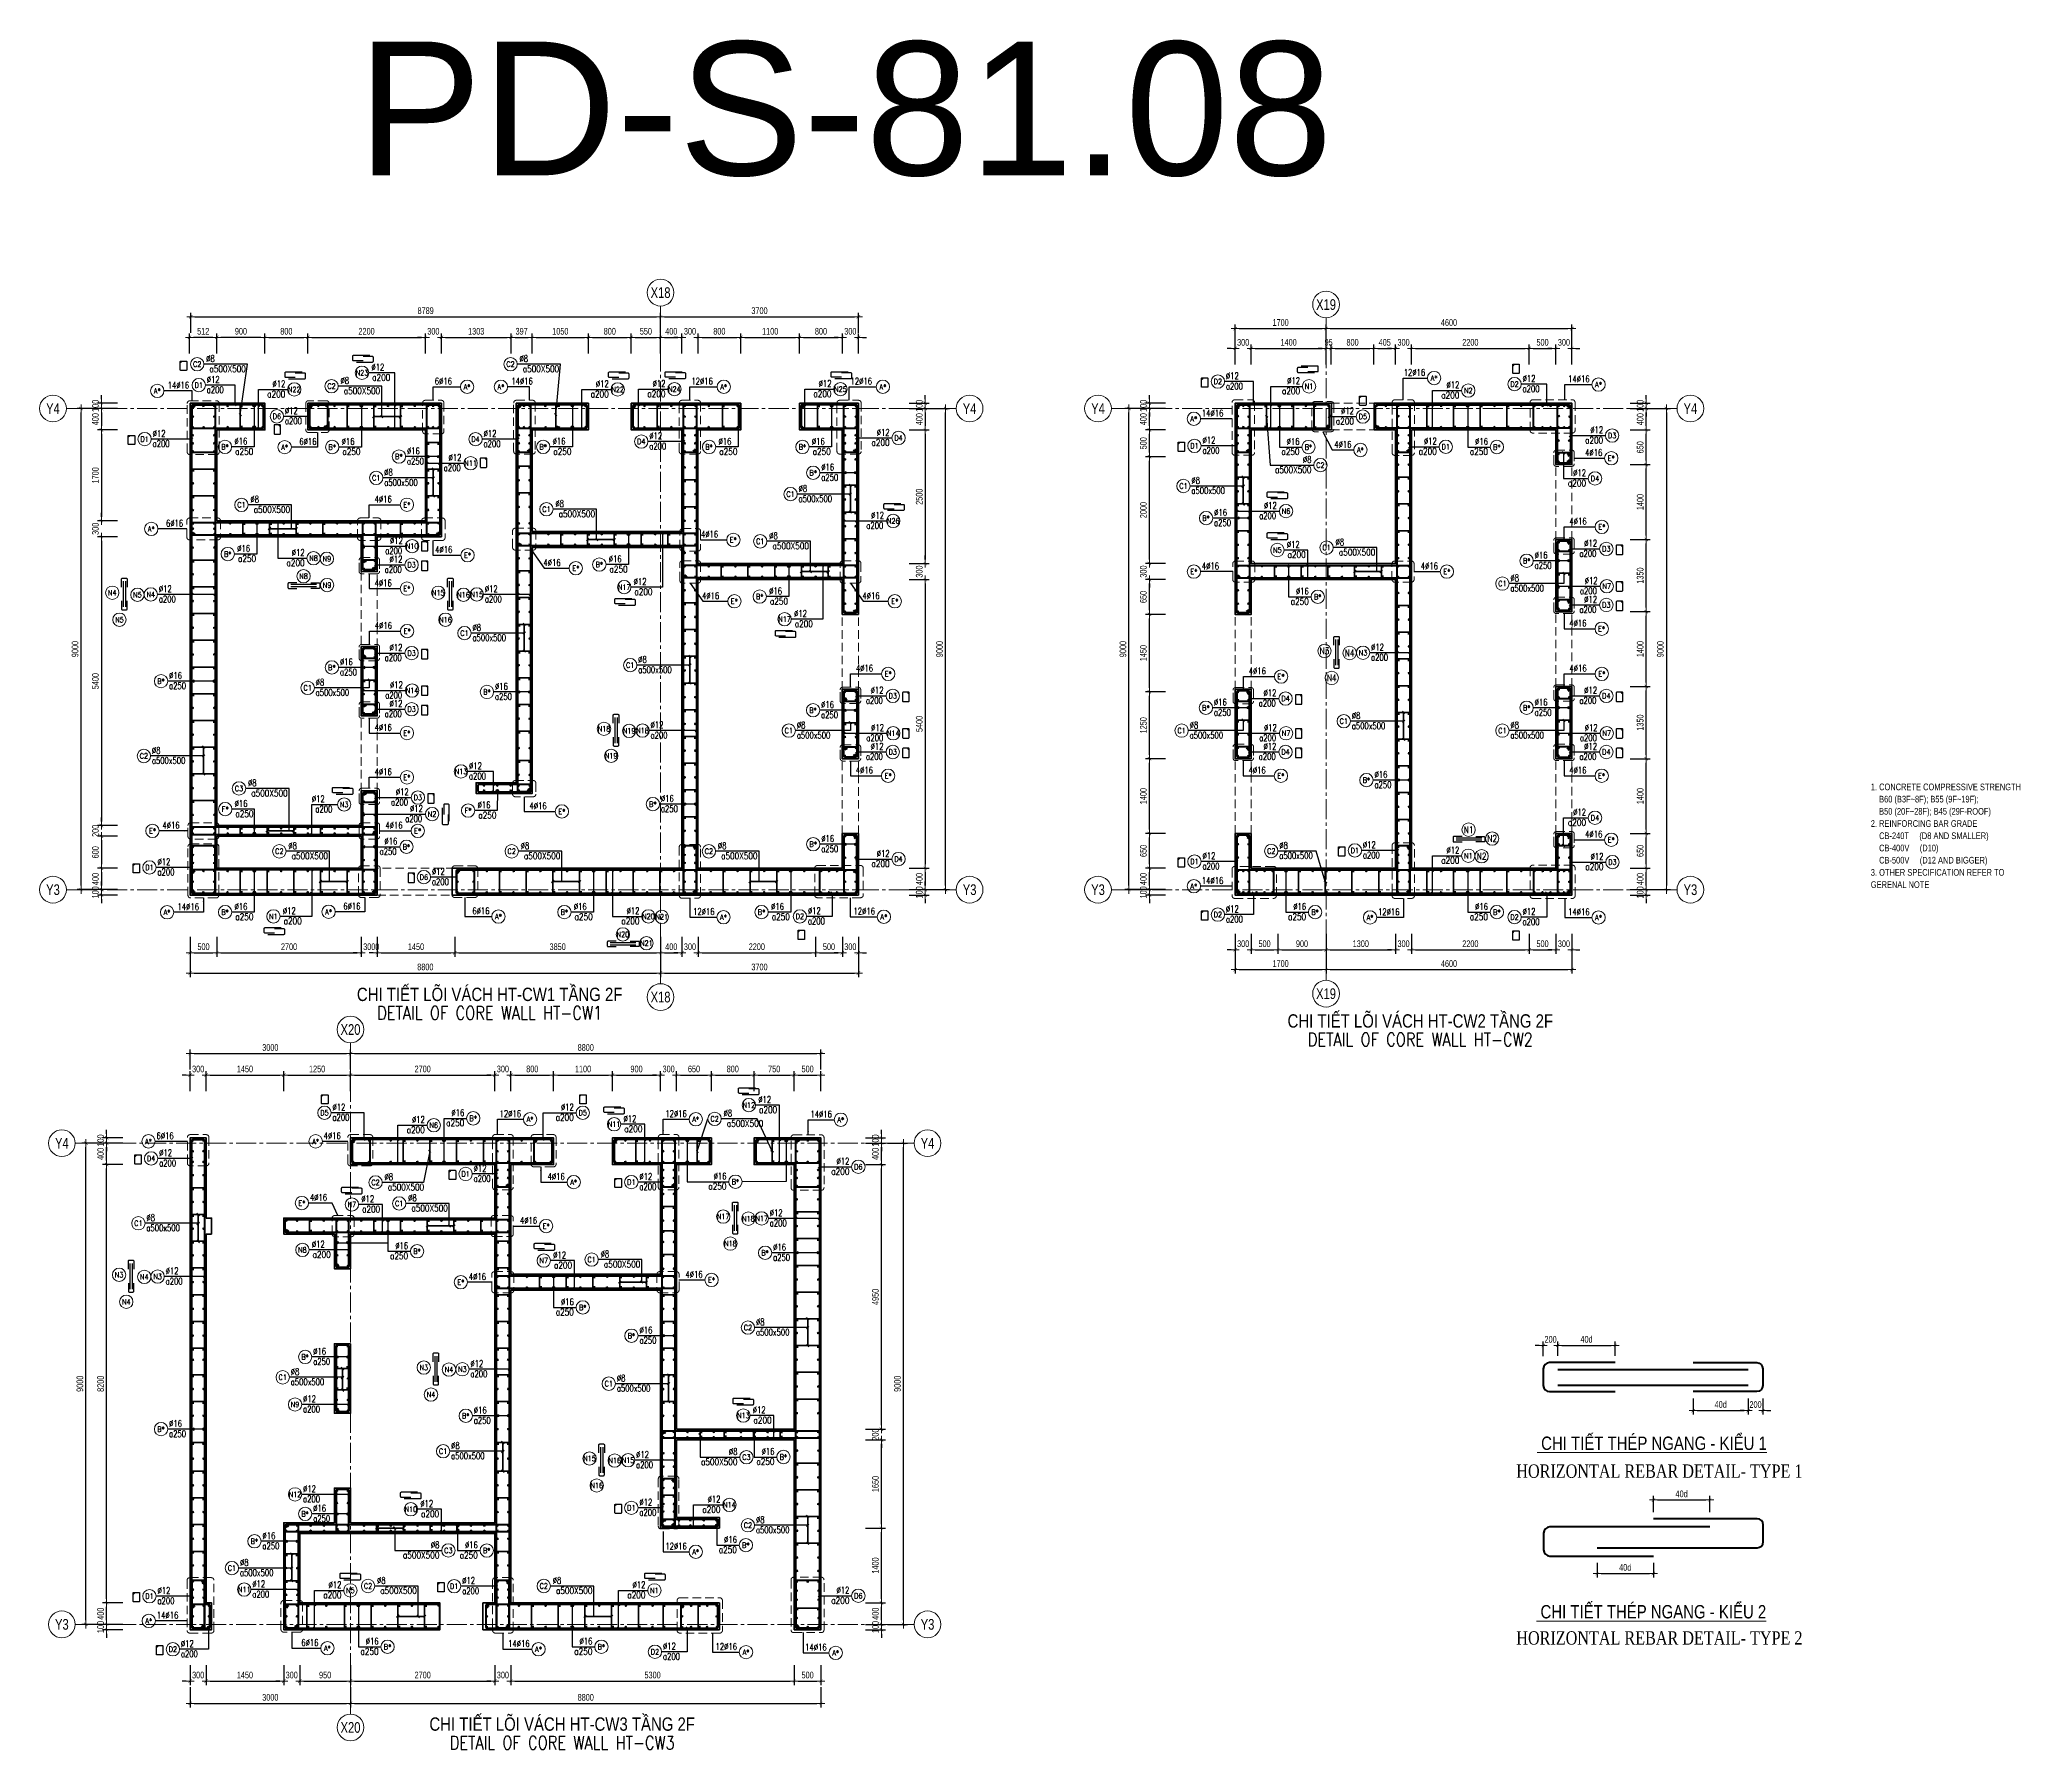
# Model space of a CAD drawing. Header units: millimetres. Extents: x 738475 to 1279438, y -34239 to 156422.
# Drawn here: x 1061456 to 1098509, y 85817 to 117798 of the extents above; entities that cross this region are included whole.
import ezdxf
from ezdxf.enums import TextEntityAlignment as Align

# ---------------------------------------------------------------- set-up
doc = ezdxf.new("R2010")
doc.units = ezdxf.units.MM
doc.header["$MEASUREMENT"] = 0
for name, pattern in [('HIDDEN', [9.525, 6.35, -3.175]), ('HIDDEN2', [4.7625, 3.175, -1.5875]), ('HT_Dim Grid$0$CENTER2', [1.125, 0.75, -0.125, 0.125, -0.125]), ('HT_Grid$0$CENTER2', [1.125, 0.75, -0.125, 0.125, -0.125])]:
    doc.linetypes.add(name, pattern=pattern)
doc.layers.get('0').update_dxf_attribs({"lineweight": 20})
doc.layers.get('Defpoints').update_dxf_attribs({"color": 151, "lineweight": 9})
for name, color, linetype in [('Hidden', 9, 'HIDDEN'), ('Leader', 6, 'Continuous'), ('Ligature', 1, 'Continuous'), ('Reinforcement', 4, 'Continuous'), ('TIT1', 3, 'Continuous')]:
    doc.layers.add(name, color=color, linetype=linetype)
for name, color, linetype, lineweight in [('HT_Dim Grid$0$NDC_S_AXIS', 5, 'HT_Dim Grid$0$CENTER2', 13), ('HT_Dim Grid$0$NDC_S_SYMBOL', 1, 'Continuous', 15), ('HT_Dim Grid$0$NDC_S_TEXT SYMBOL', 7, 'Continuous', 20), ('HT_Grid$0$NDC_S_AXIS', 5, 'HT_Grid$0$CENTER2', 13), ('KC-LEADER', 153, 'Continuous', 18), ('KC-THEP', 6, 'Continuous', 40), ('NDC_S_ANNO', 7, 'Continuous', 20), ('NDC_S_BEAM', 3, 'HIDDEN2', 20), ('NDC_S_DIM', 1, 'Continuous', 15), ('NDC_S_ENG TEXT', 2, 'Continuous', 20), ('NDC_S_ENG TITLE', 3, 'Continuous', 20), ('NDC_S_HIDDEN', 8, 'HIDDEN2', 13), ('NDC_S_LEADER', 1, 'Continuous', 15), ('NDC_S_REBAR', 4, 'Continuous', 35), ('NDC_S_STIRRUP', 4, 'Continuous', 40), ('NDC_S_TEXT SYMBOL', 7, 'Continuous', 20), ('NDC_S_VN TEXT', 7, 'Continuous', 20), ('NDC_S_VN TITLE', 6, 'Continuous', 35), ('NDC_S_WALL', 6, 'Continuous', 35), ('OF_Core wall_1.2(B1-19F)$0$NDC_S_WALL', 6, 'Continuous', 35)]:
    doc.layers.add(name, color=color, linetype=linetype, lineweight=lineweight)
doc.styles.add('ARIAL', font='arial.ttf', dxfattribs={"width": 0.8})
doc.styles.add('HT_Dim Grid$0$NDC_ANNO', font='', dxfattribs={"width": 0.8})
doc.styles.add('NDC_ANNO', font='', dxfattribs={"width": 0.8})
doc.styles.add('NDC_ARIAL', font='arial.ttf', dxfattribs={"width": 0.85})
doc.styles.add('NDC_DIM', font='', dxfattribs={"width": 0.75})
doc.styles.add('NDC_EN TXT', font='romans.shx', dxfattribs={"width": 0.8})
doc.styles.add('NDC_VIE TXT', font='arial.ttf', dxfattribs={"width": 0.8})
doc.styles.get("Standard").update_dxf_attribs({"font": 'arial.ttf'})
doc.styles.add('VNTIMEH', font='vntimeh.shx', dxfattribs={"width": 0.8, "bigfont": 'vns.shx'})
doc.styles.get('HT_Dim Grid$0$NDC_ANNO').set_extended_font_data('Dotum')
doc.styles.get('NDC_ANNO').set_extended_font_data('Dotum')
doc.styles.get('NDC_DIM').set_extended_font_data('Dotum')
doc.dimstyles.new('NDC_1-50', dxfattribs={"dimscale": 50, "dimtxt": 2.5, "dimasz": 1, "dimexe": 1.5, "dimexo": 0, "dimgap": 0.8, "dimtad": 1, "dimdec": 0, "dimdsep": 46, "dimtxsty": 'NDC_ARIAL', "dimblk": 'DIMMARK', "dimcen": 49999.938995, "dimdle": 1.5, "dimclrd": 1, "dimclre": 1, "dimclrt": 3, "dimadec": 0, "dimazin": 0, "dimtfac": 1, "dimtdec": 0, "dimtix": 1, "dimtmove": 2, "dimatfit": 3, "dimfxl": 1, "dimarcsym": 0})
doc.dimstyles.new('NDC_dim_30', dxfattribs={"dimscale": 30, "dimtxt": 2.5, "dimasz": 1.5, "dimexe": 1.5, "dimexo": 2.5, "dimgap": 1, "dimtad": 1, "dimdec": 0, "dimzin": 0, "dimdsep": 46, "dimtxsty": 'NDC_DIM', "dimblk": 'DIMMARK', "dimcen": 0.09, "dimdle": 1.2, "dimclrd": 1, "dimclre": 1, "dimclrt": 3, "dimadec": 0, "dimazin": 0, "dimtfac": 1, "dimtdec": 0, "dimtix": 1, "dimtofl": 0, "dimtmove": 0, "dimatfit": 3, "dimfxl": 6, "dimfxlon": 1, "dimtolj": 1, "dimtzin": 0, "dimarcsym": 0})
doc.dimstyles.new('NDC_dim_50', dxfattribs={"dimscale": 50, "dimtxt": 2.5, "dimasz": 1.5, "dimexe": 1.5, "dimexo": 2.5, "dimgap": 1, "dimtad": 1, "dimdec": 0, "dimzin": 0, "dimdsep": 46, "dimtxsty": 'NDC_DIM', "dimblk": 'DIMMARK', "dimcen": 0.09, "dimdle": 1.2, "dimclrd": 1, "dimclre": 1, "dimclrt": 3, "dimadec": 0, "dimazin": 0, "dimtfac": 1, "dimtdec": 0, "dimtix": 1, "dimtofl": 0, "dimtmove": 0, "dimatfit": 3, "dimfxl": 6, "dimfxlon": 1, "dimtolj": 1, "dimtzin": 0, "dimarcsym": 0})

msp = doc.modelspace()

# ---------------------------------------------------------------- texts
at = {"layer": 'NDC_S_ENG TEXT'}
msp.add_text('PD-S-81.08', height=2500, dxfattribs=at).set_placement((1067398.317, 115260.75))
at = {"layer": 'NDC_S_ENG TITLE', "style": 'VNTIMEH', "width": 0.8}
for s, p in [('horizontal rebar detail- type 1', (1089079.704, 90897.112)), ('horizontal rebar detail- type 2', (1089079.704, 87776.77))]:
    msp.add_text(s, height=250, dxfattribs=at).set_placement(p)
at = {"layer": 'NDC_S_VN TEXT', "style": 'ARIAL', "width": 0.8}
for s, p in [('%%u CHI TIẾT THÉP NGANG - KIỂU 1', (1089466.457, 91418.252)), ('%%u CHI TIẾT THÉP NGANG - KIỂU 2', (1089454.086, 88266.334))]:
    msp.add_text(s, height=250, dxfattribs=at).set_placement(p)
at = {"layer": 'NDC_S_VN TEXT', "color": 7, "style": 'NDC_EN TXT', "width": 0.8}
for tag, height, p in [('N9', 100, (1066830.469, 108087.916)), ('N4', 100, (1062815.33, 107452.804)), ('N5', 100, (1063286.299, 107414.644)), ('N8', 100, (1066394.195, 107761.641)), ('N9', 100, (1066834.296, 107595.884)), ('N15', 100, (1068913.373, 107452.804)), ('N16', 100, (1069384.342, 107414.644)), ('N5', 100, (1062949.778, 106947.802)), ('N16', 100, (1069047.821, 106947.802)), ('N3', 125, (1085491.322, 106362.903)), ('N4', 125, (1085962.291, 106324.743)), ('N4', 125, (1085625.77, 105857.9)), ('N18', 100, (1072013.373, 104906.236)), ('N19', 100, (1072484.342, 104868.076)), ('N19', 100, (1072147.821, 104401.233)), ('N1', 125, (1088187.682, 103020.017)), ('N2', 125, (1088627.783, 102854.26)), ('N2', 125, (1088430.953, 102522.746)), ('N21', 100, (1073094.795, 101387.916)), ('N20', 100, (1072367.179, 101061.641)), ('N21', 100, (1072807.28, 100895.884)), ('N17', 100, (1074242.946, 95782.07)), ('N18', 100, (1074713.915, 95743.91)), ('N18', 100, (1074377.394, 95277.067)), ('N3', 100, (1062942.946, 94693.695)), ('N4', 100, (1063413.915, 94655.535)), ('N4', 100, (1063077.394, 94188.693)), ('N3', 100, (1068642.946, 92959.838)), ('N4', 100, (1069113.915, 92921.678)), ('N4', 100, (1068777.394, 92454.835)), ('N15', 100, (1071742.946, 91258.102)), ('N16', 100, (1072213.915, 91219.942)), ('N16', 100, (1071877.394, 90753.099))]:
    msp.add_attdef(tag, text='3', height=height, dxfattribs=at).set_placement(p, align=Align.MIDDLE)
at = {"layer": 'TIT1', "insert": (1095710.39, 103882.585), "char_height": 125, "width": 2732.79787, "attachment_point": 1, "line_spacing_factor": 1.096296, "style": 'ARIAL'}
msp.add_mtext('\\A1;1. CONCRETE COMPRESSIVE STRENGTH\\P    B60 (B3F~8F); B55 (9F~19F);\\P    B50 (20F~28F); B45 (29F-ROOF)\\P2. REINFORCING BAR GRADE\\P    CB-240T     (D8 AND SMALLER)\\P    CB-400V     (D10)\\P    CB-500V     (D12 AND BIGGER)\\P3. OTHER SPECIFICATION REFER TO GERENAL NOTE ', dxfattribs=at)

# ---------------------------------------------------------------- blocks, each defined once
blk = doc.blocks.new('DIMMARK')
at = {"layer": 'NDC_S_DIM', "color": 1}
blk.add_line((-1.5, 0), (1, 0), dxfattribs=at)
at = {"layer": 'NDC_S_DIM', "color": 2, "const_width": 0.1}
blk.add_lwpolyline([(-0.42, -0.42), (0.42, 0.42)], dxfattribs=at)
blk = doc.blocks.new('*D1141')
at = {"layer": 'Defpoints', "color": 0, "transparency": 16777216}
for p in [(1090930, 93373), (1089856, 93051), (1090930, 93051)]:
    blk.add_point(p, dxfattribs=at)
at = {"layer": 'NDC_S_DIM', "color": 1, "lineweight": -2, "transparency": 16777216}
for p, q in [((1089856, 93176), (1089856, 93448)), ((1089931, 93373), (1090855, 93373)), ((1090930, 93176), (1090930, 93448))]:
    blk.add_line(p, q, dxfattribs=at)
at = {"layer": 'NDC_S_DIM', "color": 1, "lineweight": -2, "transparency": 16777216, "xscale": 75, "yscale": 75, "zscale": 75, "rotation": 180}
blk.add_blockref('DIMMARK', (1089856, 93373), dxfattribs=at)
at = {"layer": 'NDC_S_DIM', "color": 1, "lineweight": -2, "transparency": 16777216, "xscale": 75, "yscale": 75, "zscale": 75}
blk.add_blockref('DIMMARK', (1090930, 93373), dxfattribs=at)
at = {"layer": 'NDC_S_DIM', "color": 3, "transparency": 16777216, "insert": (1090393, 93487), "char_height": 125, "attachment_point": 5, "style": 'NDC_DIM'}
blk.add_mtext('\\A1;40d', dxfattribs=at)
blk = doc.blocks.new('*D1142')
at = {"layer": 'Defpoints', "color": 0, "transparency": 16777216}
for p in [(1092388, 92508), (1093418, 92508), (1093418, 92154)]:
    blk.add_point(p, dxfattribs=at)
at = {"layer": 'NDC_S_DIM', "color": 1, "lineweight": -2, "transparency": 16777216}
for p, q in [((1092388, 92383), (1092388, 92079)), ((1093418, 92383), (1093418, 92079)), ((1092463, 92154), (1093343, 92154))]:
    blk.add_line(p, q, dxfattribs=at)
at = {"layer": 'NDC_S_DIM', "color": 1, "lineweight": -2, "transparency": 16777216, "xscale": 75, "yscale": 75, "zscale": 75, "rotation": 180}
blk.add_blockref('DIMMARK', (1092388, 92154), dxfattribs=at)
at = {"layer": 'NDC_S_DIM', "color": 1, "lineweight": -2, "transparency": 16777216, "xscale": 75, "yscale": 75, "zscale": 75}
blk.add_blockref('DIMMARK', (1093418, 92154), dxfattribs=at)
at = {"layer": 'NDC_S_DIM', "color": 3, "transparency": 16777216, "insert": (1092903, 92268), "char_height": 125, "attachment_point": 5, "style": 'NDC_DIM'}
blk.add_mtext('\\A1;40d', dxfattribs=at)
blk = doc.blocks.new('*D1143')
at = {"layer": 'Defpoints', "color": 0, "transparency": 16777216}
for p in [(1092697, 90482), (1091644, 90130), (1092697, 90130)]:
    blk.add_point(p, dxfattribs=at)
at = {"layer": 'NDC_S_DIM', "color": 1, "lineweight": -2, "transparency": 16777216}
for p, q in [((1091644, 90255), (1091644, 90557)), ((1091719, 90482), (1092622, 90482)), ((1092697, 90255), (1092697, 90557))]:
    blk.add_line(p, q, dxfattribs=at)
at = {"layer": 'NDC_S_DIM', "color": 1, "lineweight": -2, "transparency": 16777216, "xscale": 75, "yscale": 75, "zscale": 75, "rotation": 180}
blk.add_blockref('DIMMARK', (1091644, 90482), dxfattribs=at)
at = {"layer": 'NDC_S_DIM', "color": 1, "lineweight": -2, "transparency": 16777216, "xscale": 75, "yscale": 75, "zscale": 75}
blk.add_blockref('DIMMARK', (1092697, 90482), dxfattribs=at)
at = {"layer": 'NDC_S_DIM', "color": 3, "transparency": 16777216, "insert": (1092171, 90596), "char_height": 125, "attachment_point": 5, "style": 'NDC_DIM'}
blk.add_mtext('\\A1;40d', dxfattribs=at)
blk = doc.blocks.new('*D1144')
at = {"layer": 'Defpoints', "color": 0, "transparency": 16777216}
for p in [(1090591, 89434), (1091643, 89434), (1091643, 89107)]:
    blk.add_point(p, dxfattribs=at)
at = {"layer": 'NDC_S_DIM', "color": 1, "lineweight": -2, "transparency": 16777216}
for p, q in [((1090591, 89309), (1090591, 89032)), ((1091643, 89309), (1091643, 89032)), ((1090666, 89107), (1091568, 89107))]:
    blk.add_line(p, q, dxfattribs=at)
at = {"layer": 'NDC_S_DIM', "color": 1, "lineweight": -2, "transparency": 16777216, "xscale": 75, "yscale": 75, "zscale": 75, "rotation": 180}
blk.add_blockref('DIMMARK', (1090591, 89107), dxfattribs=at)
at = {"layer": 'NDC_S_DIM', "color": 1, "lineweight": -2, "transparency": 16777216, "xscale": 75, "yscale": 75, "zscale": 75}
blk.add_blockref('DIMMARK', (1091643, 89107), dxfattribs=at)
at = {"layer": 'NDC_S_DIM', "color": 3, "transparency": 16777216, "insert": (1091117, 89221), "char_height": 125, "attachment_point": 5, "style": 'NDC_DIM'}
blk.add_mtext('\\A1;40d', dxfattribs=at)
blk = doc.blocks.new('*D1145')
at = {"layer": 'Defpoints', "color": 0, "transparency": 16777216}
for p in [(1089584, 93373), (1089584, 93050), (1089856, 93051)]:
    blk.add_point(p, dxfattribs=at)
at = {"layer": 'NDC_S_DIM', "color": 1, "lineweight": -2, "transparency": 16777216}
for p, q in [((1089509, 93373), (1089434, 93373)), ((1089584, 93175), (1089584, 93448)), ((1089856, 93176), (1089856, 93448)), ((1089931, 93373), (1090006, 93373))]:
    blk.add_line(p, q, dxfattribs=at)
at = {"layer": 'NDC_S_DIM', "color": 1, "lineweight": -2, "transparency": 16777216, "xscale": 75, "yscale": 75, "zscale": 75}
blk.add_blockref('DIMMARK', (1089584, 93373), dxfattribs=at)
at = {"layer": 'NDC_S_DIM', "color": 1, "lineweight": -2, "transparency": 16777216, "xscale": 75, "yscale": 75, "zscale": 75, "rotation": 180}
blk.add_blockref('DIMMARK', (1089856, 93373), dxfattribs=at)
at = {"layer": 'NDC_S_DIM', "color": 3, "transparency": 16777216, "insert": (1089720, 93485), "char_height": 125, "attachment_point": 5, "style": 'NDC_DIM'}
blk.add_mtext('\\A1;200', dxfattribs=at)
blk = doc.blocks.new('*D1146')
at = {"layer": 'Defpoints', "color": 0, "transparency": 16777216}
for p in [(1093418, 92508), (1093690, 92508), (1093418, 92154)]:
    blk.add_point(p, dxfattribs=at)
at = {"layer": 'NDC_S_DIM', "color": 1, "lineweight": -2, "transparency": 16777216}
for p, q in [((1093418, 92383), (1093418, 92079)), ((1093690, 92383), (1093690, 92079)), ((1093343, 92154), (1093268, 92154)), ((1093765, 92154), (1093840, 92154))]:
    blk.add_line(p, q, dxfattribs=at)
at = {"layer": 'NDC_S_DIM', "color": 1, "lineweight": -2, "transparency": 16777216, "xscale": 75, "yscale": 75, "zscale": 75}
blk.add_blockref('DIMMARK', (1093418, 92154), dxfattribs=at)
at = {"layer": 'NDC_S_DIM', "color": 1, "lineweight": -2, "transparency": 16777216, "xscale": 75, "yscale": 75, "zscale": 75, "rotation": 180}
blk.add_blockref('DIMMARK', (1093690, 92154), dxfattribs=at)
at = {"layer": 'NDC_S_DIM', "color": 3, "transparency": 16777216, "insert": (1093554, 92267), "char_height": 125, "attachment_point": 5, "style": 'NDC_DIM'}
blk.add_mtext('\\A1;200', dxfattribs=at)
blk = doc.blocks.new('THEP')
at = {"layer": 'KC-LEADER', "color": 6}
blk.add_circle((0, 0), 14, dxfattribs=at)
at = {"layer": 'KC-THEP'}
for p, q in [((-14, 0), (14, 0)), ((10, 10), (-10, -10)), ((-10, 10), (10, -10)), ((0, 14), (0, -14))]:
    blk.add_line(p, q, dxfattribs=at)
blk = doc.blocks.new('*U9')
blk.add_circle((2.5, 0), 2.5)
at = {"layer": 'NDC_S_VN TEXT', "color": 3, "style": 'NDC_EN TXT', "width": 0.75}
blk.add_attdef('DK2', text='', height=2.5, dxfattribs=at).set_placement((-0.85, 0.85), align=Align.RIGHT)
at = {"layer": 'NDC_S_VN TEXT', "color": 7, "style": 'NDC_EN TXT', "width": 0.8}
blk.add_attdef('SH3', text='', height=2, dxfattribs=at).set_placement((2.5, 0), align=Align.MIDDLE)
blk = doc.blocks.new('*U11')
blk.add_circle((-2.5, 0), 2.5)
at = {"layer": 'NDC_S_VN TEXT', "color": 7, "style": 'NDC_EN TXT', "width": 0.8}
blk.add_attdef('SH2', text='', height=2, dxfattribs=at).set_placement((-2.5, 0), align=Align.MIDDLE)
at = {"layer": 'NDC_S_VN TEXT', "color": 3, "style": 'NDC_EN TXT', "width": 0.75}
for tag, p in [('DK1', (0.5, 0.85)), ('KC1', (0.5, -2.97))]:
    blk.add_attdef(tag, p, '', height=2.5, dxfattribs=at)
blk = doc.blocks.new('*U10')
blk.add_circle((2.5, 0), 2.5)
at = {"layer": 'NDC_S_VN TEXT', "color": 3, "style": 'NDC_EN TXT'}
for tag, width, p in [('DK2', 0.75, (-0.85, 0.85)), ('KC2', 0.8, (-0.85, -2.97))]:
    blk.add_attdef(tag, text='', height=2.5, dxfattribs=dict(at, width=width)).set_placement(p, align=Align.RIGHT)
at = {"layer": 'NDC_S_VN TEXT', "color": 7, "style": 'NDC_EN TXT', "width": 0.8}
blk.add_attdef('SH3', text='', height=2, dxfattribs=at).set_placement((2.5, 0), align=Align.MIDDLE)
blk = doc.blocks.new('A$C72321851')
at = {"layer": 'Ligature'}
for points in [[(-61, -129), (-61, 171, -0.414214), (-43, 189), (26, 189, -0.414214), (43, 171), (43, -4)], [(-40, -4), (-40, -180, 0.414214), (-22, -197), (47, -197, 0.414214), (65, -180), (65, 121)]]:
    blk.add_lwpolyline(points, format="xyb", dxfattribs=at)
blk = doc.blocks.new('*U13')
blk.add_circle((-2.5, 0), 2.5)
at = {"layer": 'NDC_S_VN TEXT', "color": 7, "style": 'NDC_EN TXT', "width": 0.8}
blk.add_attdef('SH2', text='', height=2, dxfattribs=at).set_placement((-2.5, 0), align=Align.MIDDLE)
at = {"layer": 'NDC_S_VN TEXT', "color": 3, "style": 'NDC_EN TXT', "width": 0.75}
blk.add_attdef('DK1', (0.5, 0.85), '', height=2.5, dxfattribs=at)
blk = doc.blocks.new('A$C7BC65A55')
at = {"layer": 'Ligature'}
for p, q in [((-15, 372, 0), (-15, 39, 0)), ((15, 372, 0), (15, 39, 0))]:
    blk.add_line(p, q, dxfattribs=at)
for points in [[(-36, 297), (-36, 401, -0.414214), (-24, 413), (24, 413, -0.414214), (36, 401), (36, 297)], [(-36, 117), (-36, 12, 0.414214), (-24, 0), (24, 0, 0.414214), (36, 12), (36, 117)]]:
    blk.add_lwpolyline(points, format="xyb", dxfattribs=at)
blk = doc.blocks.new('*U12')
blk.add_circle((-2.5, 0), 2.5)
at = {"layer": 'NDC_S_VN TEXT', "color": 7, "style": 'NDC_EN TXT', "width": 0.8}
blk.add_attdef('SH2', text='', height=2, dxfattribs=at).set_placement((-2.5, 0), align=Align.MIDDLE)
at = {"layer": 'NDC_S_VN TEXT', "color": 3, "style": 'NDC_EN TXT', "width": 0.75}
for tag, p in [('DK1', (0.5, 0.85)), ('KC1', (0.5, -2.97))]:
    blk.add_attdef(tag, p, '', height=2.5, dxfattribs=at)
blk = doc.blocks.new('*D1147')
at = {"layer": 'Defpoints', "color": 0, "transparency": 16777216}
for p in [(1062613, 110998), (1064272, 110998), (1064283, 110898)]:
    blk.add_point(p, dxfattribs=at)
at = {"layer": 'NDC_S_DIM', "color": 1, "lineweight": -2, "transparency": 16777216}
for p, q in [((1062913, 110998), (1062538, 110998)), ((1062913, 110898), (1062538, 110898)), ((1062613, 111073), (1062613, 111148)), ((1062613, 110823), (1062613, 110748))]:
    blk.add_line(p, q, dxfattribs=at)
at = {"layer": 'NDC_S_DIM', "color": 1, "lineweight": -2, "transparency": 16777216, "xscale": 75, "yscale": 75, "zscale": 75}
for p, rotation in [((1062613, 110998), 270), ((1062613, 110898), 90)]:
    blk.add_blockref('DIMMARK', p, dxfattribs=dict(at, rotation=rotation))
at = {"layer": 'NDC_S_DIM', "color": 3, "transparency": 16777216, "insert": (1062500, 110948), "char_height": 125, "attachment_point": 5, "rotation": 90, "style": 'NDC_DIM'}
blk.add_mtext('\\A1;100', dxfattribs=at)
blk = doc.blocks.new('*D1148')
at = {"layer": 'Defpoints', "color": 0, "transparency": 16777216}
for p in [(1062231, 110898), (1064283, 110898), (1064272, 101898)]:
    blk.add_point(p, dxfattribs=at)
at = {"layer": 'NDC_S_DIM', "color": 1, "lineweight": -2, "transparency": 16777216}
for p, q in [((1062531, 110898), (1062156, 110898)), ((1062231, 101973), (1062231, 110823)), ((1062531, 101898), (1062156, 101898))]:
    blk.add_line(p, q, dxfattribs=at)
at = {"layer": 'NDC_S_DIM', "color": 1, "lineweight": -2, "transparency": 16777216, "xscale": 75, "yscale": 75, "zscale": 75}
for p, rotation in [((1062231, 110898), 90), ((1062231, 101898), 270)]:
    blk.add_blockref('DIMMARK', p, dxfattribs=dict(at, rotation=rotation))
at = {"layer": 'NDC_S_DIM', "color": 3, "transparency": 16777216, "insert": (1062119, 106398), "char_height": 125, "attachment_point": 5, "rotation": 90, "style": 'NDC_DIM'}
blk.add_mtext('\\A1;9000', dxfattribs=at)
blk = doc.blocks.new('*D1149')
at = {"layer": 'Defpoints', "color": 0, "transparency": 16777216}
for p in [(1064772, 102380), (1064272, 101880), (1064772, 100718)]:
    blk.add_point(p, dxfattribs=at)
at = {"layer": 'NDC_S_DIM', "color": 1, "lineweight": -2, "transparency": 16777216}
for p, q in [((1064272, 101018), (1064272, 100643)), ((1064772, 101018), (1064772, 100643)), ((1064347, 100718), (1064697, 100718))]:
    blk.add_line(p, q, dxfattribs=at)
at = {"layer": 'NDC_S_DIM', "color": 1, "lineweight": -2, "transparency": 16777216, "xscale": 75, "yscale": 75, "zscale": 75, "rotation": 180}
blk.add_blockref('DIMMARK', (1064272, 100718), dxfattribs=at)
at = {"layer": 'NDC_S_DIM', "color": 1, "lineweight": -2, "transparency": 16777216, "xscale": 75, "yscale": 75, "zscale": 75}
blk.add_blockref('DIMMARK', (1064772, 100718), dxfattribs=at)
at = {"layer": 'NDC_S_DIM', "color": 3, "transparency": 16777216, "insert": (1064522, 100830), "char_height": 125, "attachment_point": 5, "style": 'NDC_DIM'}
blk.add_mtext('\\A1;500', dxfattribs=at)
blk = doc.blocks.new('*D1150')
at = {"layer": 'Defpoints', "color": 0, "transparency": 16777216}
for p in [(1064772, 102380), (1067472, 102380), (1067472, 100718)]:
    blk.add_point(p, dxfattribs=at)
at = {"layer": 'NDC_S_DIM', "color": 1, "lineweight": -2, "transparency": 16777216}
for p, q in [((1064772, 101018), (1064772, 100643)), ((1067472, 101018), (1067472, 100643)), ((1064847, 100718), (1067397, 100718))]:
    blk.add_line(p, q, dxfattribs=at)
at = {"layer": 'NDC_S_DIM', "color": 1, "lineweight": -2, "transparency": 16777216, "xscale": 75, "yscale": 75, "zscale": 75, "rotation": 180}
blk.add_blockref('DIMMARK', (1064772, 100718), dxfattribs=at)
at = {"layer": 'NDC_S_DIM', "color": 1, "lineweight": -2, "transparency": 16777216, "xscale": 75, "yscale": 75, "zscale": 75}
blk.add_blockref('DIMMARK', (1067472, 100718), dxfattribs=at)
at = {"layer": 'NDC_S_DIM', "color": 3, "transparency": 16777216, "insert": (1066122, 100830), "char_height": 125, "attachment_point": 5, "style": 'NDC_DIM'}
blk.add_mtext('\\A1;2700', dxfattribs=at)
blk = doc.blocks.new('*D1151')
at = {"layer": 'Defpoints', "color": 0, "transparency": 16777216}
for p in [(1067472, 102380), (1067772, 102380), (1067772, 100718)]:
    blk.add_point(p, dxfattribs=at)
at = {"layer": 'NDC_S_DIM', "color": 1, "lineweight": -2, "transparency": 16777216}
for p, q in [((1067472, 101018), (1067472, 100643)), ((1067772, 101018), (1067772, 100643)), ((1067397, 100718), (1067322, 100718)), ((1067847, 100718), (1067922, 100718))]:
    blk.add_line(p, q, dxfattribs=at)
at = {"layer": 'NDC_S_DIM', "color": 1, "lineweight": -2, "transparency": 16777216, "xscale": 75, "yscale": 75, "zscale": 75}
blk.add_blockref('DIMMARK', (1067472, 100718), dxfattribs=at)
at = {"layer": 'NDC_S_DIM', "color": 1, "lineweight": -2, "transparency": 16777216, "xscale": 75, "yscale": 75, "zscale": 75, "rotation": 180}
blk.add_blockref('DIMMARK', (1067772, 100718), dxfattribs=at)
at = {"layer": 'NDC_S_DIM', "color": 3, "transparency": 16777216, "insert": (1067622, 100830), "char_height": 125, "attachment_point": 5, "style": 'NDC_DIM'}
blk.add_mtext('\\A1;300', dxfattribs=at)
blk = doc.blocks.new('*D1152')
at = {"layer": 'Defpoints', "color": 0, "transparency": 16777216}
for p in [(1067772, 102380), (1067772, 102380), (1067772, 100718)]:
    blk.add_point(p, dxfattribs=at)
at = {"layer": 'NDC_S_DIM', "color": 1, "lineweight": -2, "transparency": 16777216}
for p, q in [((1067772, 101018), (1067772, 100643)), ((1067772, 101018), (1067772, 100643)), ((1067697, 100718), (1067622, 100718)), ((1067847, 100718), (1067922, 100718))]:
    blk.add_line(p, q, dxfattribs=at)
at = {"layer": 'NDC_S_DIM', "color": 1, "lineweight": -2, "transparency": 16777216, "xscale": 75, "yscale": 75, "zscale": 75}
blk.add_blockref('DIMMARK', (1067772, 100718), dxfattribs=at)
at = {"layer": 'NDC_S_DIM', "color": 1, "lineweight": -2, "transparency": 16777216, "xscale": 75, "yscale": 75, "zscale": 75, "rotation": 180}
blk.add_blockref('DIMMARK', (1067772, 100718), dxfattribs=at)
at = {"layer": 'NDC_S_DIM', "color": 3, "transparency": 16777216, "insert": (1067772, 100830), "char_height": 125, "attachment_point": 5, "style": 'NDC_DIM'}
blk.add_mtext('\\A1;0', dxfattribs=at)
blk = doc.blocks.new('*D1153')
at = {"layer": 'Defpoints', "color": 0, "transparency": 16777216}
for p in [(1067772, 102380), (1069222, 101880), (1069222, 100718)]:
    blk.add_point(p, dxfattribs=at)
at = {"layer": 'NDC_S_DIM', "color": 1, "lineweight": -2, "transparency": 16777216}
for p, q in [((1067772, 101018), (1067772, 100643)), ((1069222, 101018), (1069222, 100643)), ((1067847, 100718), (1069147, 100718))]:
    blk.add_line(p, q, dxfattribs=at)
at = {"layer": 'NDC_S_DIM', "color": 1, "lineweight": -2, "transparency": 16777216, "xscale": 75, "yscale": 75, "zscale": 75, "rotation": 180}
blk.add_blockref('DIMMARK', (1067772, 100718), dxfattribs=at)
at = {"layer": 'NDC_S_DIM', "color": 1, "lineweight": -2, "transparency": 16777216, "xscale": 75, "yscale": 75, "zscale": 75}
blk.add_blockref('DIMMARK', (1069222, 100718), dxfattribs=at)
at = {"layer": 'NDC_S_DIM', "color": 3, "transparency": 16777216, "insert": (1068497, 100830), "char_height": 125, "attachment_point": 5, "style": 'NDC_DIM'}
blk.add_mtext('\\A1;1450', dxfattribs=at)
blk = doc.blocks.new('*D1154')
at = {"layer": 'Defpoints', "color": 0, "transparency": 16777216}
for p in [(1073072, 102380), (1069222, 101880), (1073072, 100718)]:
    blk.add_point(p, dxfattribs=at)
at = {"layer": 'NDC_S_DIM', "color": 1, "lineweight": -2, "transparency": 16777216}
for p, q in [((1069222, 101018), (1069222, 100643)), ((1073072, 101018), (1073072, 100643)), ((1069297, 100718), (1072997, 100718))]:
    blk.add_line(p, q, dxfattribs=at)
at = {"layer": 'NDC_S_DIM', "color": 1, "lineweight": -2, "transparency": 16777216, "xscale": 75, "yscale": 75, "zscale": 75, "rotation": 180}
blk.add_blockref('DIMMARK', (1069222, 100718), dxfattribs=at)
at = {"layer": 'NDC_S_DIM', "color": 1, "lineweight": -2, "transparency": 16777216, "xscale": 75, "yscale": 75, "zscale": 75}
blk.add_blockref('DIMMARK', (1073072, 100718), dxfattribs=at)
at = {"layer": 'NDC_S_DIM', "color": 3, "transparency": 16777216, "insert": (1071147, 100830), "char_height": 125, "attachment_point": 5, "style": 'NDC_DIM'}
blk.add_mtext('\\A1;3850', dxfattribs=at)
blk = doc.blocks.new('*D1155')
at = {"layer": 'Defpoints', "color": 0, "transparency": 16777216}
for p in [(1073472, 102380), (1073772, 102380), (1073772, 100718)]:
    blk.add_point(p, dxfattribs=at)
at = {"layer": 'NDC_S_DIM', "color": 1, "lineweight": -2, "transparency": 16777216}
for p, q in [((1073472, 101018), (1073472, 100643)), ((1073772, 101018), (1073772, 100643)), ((1073397, 100718), (1073322, 100718)), ((1073847, 100718), (1073922, 100718))]:
    blk.add_line(p, q, dxfattribs=at)
at = {"layer": 'NDC_S_DIM', "color": 1, "lineweight": -2, "transparency": 16777216, "xscale": 75, "yscale": 75, "zscale": 75}
blk.add_blockref('DIMMARK', (1073472, 100718), dxfattribs=at)
at = {"layer": 'NDC_S_DIM', "color": 1, "lineweight": -2, "transparency": 16777216, "xscale": 75, "yscale": 75, "zscale": 75, "rotation": 180}
blk.add_blockref('DIMMARK', (1073772, 100718), dxfattribs=at)
at = {"layer": 'NDC_S_DIM', "color": 3, "transparency": 16777216, "insert": (1073622, 100830), "char_height": 125, "attachment_point": 5, "style": 'NDC_DIM'}
blk.add_mtext('\\A1;300', dxfattribs=at)
blk = doc.blocks.new('*D1156')
at = {"layer": 'Defpoints', "color": 0, "transparency": 16777216}
for p in [(1073772, 102380), (1075971, 102002), (1075971, 100718)]:
    blk.add_point(p, dxfattribs=at)
at = {"layer": 'NDC_S_DIM', "color": 1, "lineweight": -2, "transparency": 16777216}
for p, q in [((1073772, 101018), (1073772, 100643)), ((1075971, 101018), (1075971, 100643)), ((1073847, 100718), (1075896, 100718))]:
    blk.add_line(p, q, dxfattribs=at)
at = {"layer": 'NDC_S_DIM', "color": 1, "lineweight": -2, "transparency": 16777216, "xscale": 75, "yscale": 75, "zscale": 75, "rotation": 180}
blk.add_blockref('DIMMARK', (1073772, 100718), dxfattribs=at)
at = {"layer": 'NDC_S_DIM', "color": 1, "lineweight": -2, "transparency": 16777216, "xscale": 75, "yscale": 75, "zscale": 75}
blk.add_blockref('DIMMARK', (1075971, 100718), dxfattribs=at)
at = {"layer": 'NDC_S_DIM', "color": 3, "transparency": 16777216, "insert": (1074872, 100830), "char_height": 125, "attachment_point": 5, "style": 'NDC_DIM'}
blk.add_mtext('\\A1;2200', dxfattribs=at)
blk = doc.blocks.new('*D1157')
at = {"layer": 'Defpoints', "color": 0, "transparency": 16777216}
for p in [(1076472, 102380), (1075971, 102002), (1076472, 100718)]:
    blk.add_point(p, dxfattribs=at)
at = {"layer": 'NDC_S_DIM', "color": 1, "lineweight": -2, "transparency": 16777216}
for p, q in [((1075971, 101018), (1075971, 100643)), ((1076472, 101018), (1076472, 100643)), ((1076046, 100718), (1076397, 100718))]:
    blk.add_line(p, q, dxfattribs=at)
at = {"layer": 'NDC_S_DIM', "color": 1, "lineweight": -2, "transparency": 16777216, "xscale": 75, "yscale": 75, "zscale": 75, "rotation": 180}
blk.add_blockref('DIMMARK', (1075971, 100718), dxfattribs=at)
at = {"layer": 'NDC_S_DIM', "color": 1, "lineweight": -2, "transparency": 16777216, "xscale": 75, "yscale": 75, "zscale": 75}
blk.add_blockref('DIMMARK', (1076472, 100718), dxfattribs=at)
at = {"layer": 'NDC_S_DIM', "color": 3, "transparency": 16777216, "insert": (1076222, 100830), "char_height": 125, "attachment_point": 5, "style": 'NDC_DIM'}
blk.add_mtext('\\A1;500', dxfattribs=at)
blk = doc.blocks.new('*D1158')
at = {"layer": 'Defpoints', "color": 0, "transparency": 16777216}
for p in [(1076772, 107130), (1076472, 102380), (1076772, 100718)]:
    blk.add_point(p, dxfattribs=at)
at = {"layer": 'NDC_S_DIM', "color": 1, "lineweight": -2, "transparency": 16777216}
for p, q in [((1076472, 101018), (1076472, 100643)), ((1076772, 101018), (1076772, 100643)), ((1076397, 100718), (1076322, 100718)), ((1076847, 100718), (1076922, 100718))]:
    blk.add_line(p, q, dxfattribs=at)
at = {"layer": 'NDC_S_DIM', "color": 1, "lineweight": -2, "transparency": 16777216, "xscale": 75, "yscale": 75, "zscale": 75}
blk.add_blockref('DIMMARK', (1076472, 100718), dxfattribs=at)
at = {"layer": 'NDC_S_DIM', "color": 1, "lineweight": -2, "transparency": 16777216, "xscale": 75, "yscale": 75, "zscale": 75, "rotation": 180}
blk.add_blockref('DIMMARK', (1076772, 100718), dxfattribs=at)
at = {"layer": 'NDC_S_DIM', "color": 3, "transparency": 16777216, "insert": (1076622, 100830), "char_height": 125, "attachment_point": 5, "style": 'NDC_DIM'}
blk.add_mtext('\\A1;300', dxfattribs=at)
blk = doc.blocks.new('*D1159')
at = {"layer": 'Defpoints', "color": 0, "transparency": 16777216}
for p in [(1073072, 101898), (1064272, 101880), (1073072, 100339)]:
    blk.add_point(p, dxfattribs=at)
at = {"layer": 'NDC_S_DIM', "color": 1, "lineweight": -2, "transparency": 16777216}
for p, q in [((1064272, 100639), (1064272, 100264)), ((1073072, 100639), (1073072, 100264)), ((1064347, 100339), (1072997, 100339))]:
    blk.add_line(p, q, dxfattribs=at)
at = {"layer": 'NDC_S_DIM', "color": 1, "lineweight": -2, "transparency": 16777216, "xscale": 75, "yscale": 75, "zscale": 75, "rotation": 180}
blk.add_blockref('DIMMARK', (1064272, 100339), dxfattribs=at)
at = {"layer": 'NDC_S_DIM', "color": 1, "lineweight": -2, "transparency": 16777216, "xscale": 75, "yscale": 75, "zscale": 75}
blk.add_blockref('DIMMARK', (1073072, 100339), dxfattribs=at)
at = {"layer": 'NDC_S_DIM', "color": 3, "transparency": 16777216, "insert": (1068672, 100452), "char_height": 125, "attachment_point": 5, "style": 'NDC_DIM'}
blk.add_mtext('\\A1;8800', dxfattribs=at)
blk = doc.blocks.new('*D1025')
at = {"layer": 'Defpoints', "color": 0, "transparency": 16777216}
for p in [(1068972, 112229), (1068672, 110498), (1068972, 110498)]:
    blk.add_point(p, dxfattribs=at)
at = {"layer": 'NDC_S_DIM', "color": 1, "lineweight": -2, "transparency": 16777216}
for p, q in [((1068672, 111929), (1068672, 112304)), ((1068972, 111929), (1068972, 112304)), ((1068597, 112229), (1068522, 112229)), ((1069047, 112229), (1069122, 112229))]:
    blk.add_line(p, q, dxfattribs=at)
at = {"layer": 'NDC_S_DIM', "color": 1, "lineweight": -2, "transparency": 16777216, "xscale": 75, "yscale": 75, "zscale": 75}
blk.add_blockref('DIMMARK', (1068672, 112229), dxfattribs=at)
at = {"layer": 'NDC_S_DIM', "color": 1, "lineweight": -2, "transparency": 16777216, "xscale": 75, "yscale": 75, "zscale": 75, "rotation": 180}
blk.add_blockref('DIMMARK', (1068972, 112229), dxfattribs=at)
at = {"layer": 'NDC_S_DIM', "color": 3, "transparency": 16777216, "insert": (1068822, 112342), "char_height": 125, "attachment_point": 5, "style": 'NDC_DIM'}
blk.add_mtext('\\A1;300', dxfattribs=at)
blk = doc.blocks.new('*D1160')
at = {"layer": 'Defpoints', "color": 0, "transparency": 16777216}
for p in [(1066472, 112229), (1065672, 110968), (1066472, 110968)]:
    blk.add_point(p, dxfattribs=at)
at = {"layer": 'NDC_S_DIM', "color": 1, "lineweight": -2, "transparency": 16777216}
for p, q in [((1065672, 111929), (1065672, 112304)), ((1066472, 111929), (1066472, 112304)), ((1065747, 112229), (1066397, 112229))]:
    blk.add_line(p, q, dxfattribs=at)
at = {"layer": 'NDC_S_DIM', "color": 1, "lineweight": -2, "transparency": 16777216, "xscale": 75, "yscale": 75, "zscale": 75, "rotation": 180}
blk.add_blockref('DIMMARK', (1065672, 112229), dxfattribs=at)
at = {"layer": 'NDC_S_DIM', "color": 1, "lineweight": -2, "transparency": 16777216, "xscale": 75, "yscale": 75, "zscale": 75}
blk.add_blockref('DIMMARK', (1066472, 112229), dxfattribs=at)
at = {"layer": 'NDC_S_DIM', "color": 3, "transparency": 16777216, "insert": (1066072, 112342), "char_height": 125, "attachment_point": 5, "style": 'NDC_DIM'}
blk.add_mtext('\\A1;800', dxfattribs=at)
blk = doc.blocks.new('*D1026')
at = {"layer": 'Defpoints', "color": 0, "transparency": 16777216}
for p in [(1068672, 112229), (1066472, 110968), (1068672, 110498)]:
    blk.add_point(p, dxfattribs=at)
at = {"layer": 'NDC_S_DIM', "color": 1, "lineweight": -2, "transparency": 16777216}
for p, q in [((1066472, 111929), (1066472, 112304)), ((1068672, 111929), (1068672, 112304)), ((1066547, 112229), (1068597, 112229))]:
    blk.add_line(p, q, dxfattribs=at)
at = {"layer": 'NDC_S_DIM', "color": 1, "lineweight": -2, "transparency": 16777216, "xscale": 75, "yscale": 75, "zscale": 75, "rotation": 180}
blk.add_blockref('DIMMARK', (1066472, 112229), dxfattribs=at)
at = {"layer": 'NDC_S_DIM', "color": 1, "lineweight": -2, "transparency": 16777216, "xscale": 75, "yscale": 75, "zscale": 75}
blk.add_blockref('DIMMARK', (1068672, 112229), dxfattribs=at)
at = {"layer": 'NDC_S_DIM', "color": 3, "transparency": 16777216, "insert": (1067572, 112342), "char_height": 125, "attachment_point": 5, "style": 'NDC_DIM'}
blk.add_mtext('\\A1;2200', dxfattribs=at)
blk = doc.blocks.new('*D1161')
at = {"layer": 'Defpoints', "color": 0, "transparency": 16777216}
for p in [(1073072, 112615), (1073072, 111712), (1064283, 110918)]:
    blk.add_point(p, dxfattribs=at)
at = {"layer": 'NDC_S_DIM', "color": 1, "lineweight": -2, "transparency": 16777216}
for p, q in [((1064283, 112315), (1064283, 112690)), ((1073072, 112315), (1073072, 112690)), ((1064358, 112615), (1072997, 112615))]:
    blk.add_line(p, q, dxfattribs=at)
at = {"layer": 'NDC_S_DIM', "color": 1, "lineweight": -2, "transparency": 16777216, "xscale": 75, "yscale": 75, "zscale": 75, "rotation": 180}
blk.add_blockref('DIMMARK', (1064283, 112615), dxfattribs=at)
at = {"layer": 'NDC_S_DIM', "color": 1, "lineweight": -2, "transparency": 16777216, "xscale": 75, "yscale": 75, "zscale": 75}
blk.add_blockref('DIMMARK', (1073072, 112615), dxfattribs=at)
at = {"layer": 'NDC_S_DIM', "color": 3, "transparency": 16777216, "insert": (1068677, 112728), "char_height": 125, "attachment_point": 5, "style": 'NDC_DIM'}
blk.add_mtext('\\A1;8789', dxfattribs=at)
blk = doc.blocks.new('*D1162')
at = {"layer": 'Defpoints', "color": 0, "transparency": 16777216}
for p in [(1076772, 110998), (1076772, 110898), (1078023, 110998)]:
    blk.add_point(p, dxfattribs=at)
at = {"layer": 'NDC_S_DIM', "color": 1, "lineweight": -2, "transparency": 16777216}
for p, q in [((1077723, 110998), (1078098, 110998)), ((1077723, 110898), (1078098, 110898)), ((1078023, 111073), (1078023, 111148)), ((1078023, 110823), (1078023, 110748))]:
    blk.add_line(p, q, dxfattribs=at)
at = {"layer": 'NDC_S_DIM', "color": 1, "lineweight": -2, "transparency": 16777216, "xscale": 75, "yscale": 75, "zscale": 75}
for p, rotation in [((1078023, 110998), 270), ((1078023, 110898), 90)]:
    blk.add_blockref('DIMMARK', p, dxfattribs=dict(at, rotation=rotation))
at = {"layer": 'NDC_S_DIM', "color": 3, "transparency": 16777216, "insert": (1077911, 110948), "char_height": 125, "attachment_point": 5, "rotation": 90, "style": 'NDC_DIM'}
blk.add_mtext('\\A1;100', dxfattribs=at)
blk = doc.blocks.new('*D1163')
at = {"layer": 'Defpoints', "color": 0, "transparency": 16777216}
for p in [(1076772, 110898), (1078403, 110898), (1076772, 101898)]:
    blk.add_point(p, dxfattribs=at)
at = {"layer": 'NDC_S_DIM', "color": 1, "lineweight": -2, "transparency": 16777216}
for p, q in [((1078103, 110898), (1078478, 110898)), ((1078403, 101973), (1078403, 110823)), ((1078103, 101898), (1078478, 101898))]:
    blk.add_line(p, q, dxfattribs=at)
at = {"layer": 'NDC_S_DIM', "color": 1, "lineweight": -2, "transparency": 16777216, "xscale": 75, "yscale": 75, "zscale": 75}
for p, rotation in [((1078403, 110898), 90), ((1078403, 101898), 270)]:
    blk.add_blockref('DIMMARK', p, dxfattribs=dict(at, rotation=rotation))
at = {"layer": 'NDC_S_DIM', "color": 3, "transparency": 16777216, "insert": (1078290, 106398), "char_height": 125, "attachment_point": 5, "rotation": 90, "style": 'NDC_DIM'}
blk.add_mtext('\\A1;9000', dxfattribs=at)
blk = doc.blocks.new('*D1164')
at = {"layer": 'Defpoints', "color": 0, "ltscale": 200, "transparency": 16777216}
for p in [(1064772, 112229), (1065672, 110968), (1064772, 110498)]:
    blk.add_point(p, dxfattribs=at)
at = {"layer": 'NDC_S_DIM', "color": 1, "lineweight": -2, "ltscale": 200, "transparency": 16777216}
for p, q in [((1064772, 111929), (1064772, 112304)), ((1065672, 111929), (1065672, 112304)), ((1065597, 112229), (1064847, 112229))]:
    blk.add_line(p, q, dxfattribs=at)
at = {"layer": 'NDC_S_DIM', "color": 1, "lineweight": -2, "ltscale": 200, "transparency": 16777216, "xscale": 75, "yscale": 75, "zscale": 75, "rotation": 180}
blk.add_blockref('DIMMARK', (1064772, 112229), dxfattribs=at)
at = {"layer": 'NDC_S_DIM', "color": 1, "lineweight": -2, "ltscale": 200, "transparency": 16777216, "xscale": 75, "yscale": 75, "zscale": 75}
blk.add_blockref('DIMMARK', (1065672, 112229), dxfattribs=at)
at = {"layer": 'NDC_S_DIM', "color": 3, "ltscale": 200, "transparency": 16777216, "insert": (1065222, 112342), "char_height": 125, "attachment_point": 5, "style": 'NDC_DIM'}
blk.add_mtext('\\A1;900', dxfattribs=at)
blk = doc.blocks.new('*D1165')
at = {"layer": 'Defpoints', "color": 0, "ltscale": 200, "transparency": 16777216}
for p in [(1064259, 112229), (1064259, 110998), (1064772, 110498)]:
    blk.add_point(p, dxfattribs=at)
at = {"layer": 'NDC_S_DIM', "color": 1, "lineweight": -2, "ltscale": 200, "transparency": 16777216}
for p, q in [((1064259, 111929), (1064259, 112304)), ((1064772, 111929), (1064772, 112304)), ((1064697, 112229), (1064334, 112229))]:
    blk.add_line(p, q, dxfattribs=at)
at = {"layer": 'NDC_S_DIM', "color": 1, "lineweight": -2, "ltscale": 200, "transparency": 16777216, "xscale": 75, "yscale": 75, "zscale": 75, "rotation": 180}
blk.add_blockref('DIMMARK', (1064259, 112229), dxfattribs=at)
at = {"layer": 'NDC_S_DIM', "color": 1, "lineweight": -2, "ltscale": 200, "transparency": 16777216, "xscale": 75, "yscale": 75, "zscale": 75}
blk.add_blockref('DIMMARK', (1064772, 112229), dxfattribs=at)
at = {"layer": 'NDC_S_DIM', "color": 3, "ltscale": 200, "transparency": 16777216, "insert": (1064516, 112342), "char_height": 125, "attachment_point": 5, "style": 'NDC_DIM'}
blk.add_mtext('\\A1;512', dxfattribs=at)
blk = doc.blocks.new('*U57')
at = {"layer": 'KC-THEP', "rotation": 9.66856443638095}
for p in [(-2, 200), (2, -200)]:
    blk.add_blockref('THEP', p, dxfattribs=at)
blk = doc.blocks.new('*U58')
at = {"layer": 'NDC_S_HIDDEN', "color": 0, "linetype": 'ByBlock', "lineweight": -2, "transparency": 16777216}
for p in [(0, 0), (250, 0), (500, 0), (750, 0)]:
    blk.add_blockref('*U57', p, dxfattribs=at)
blk = doc.blocks.new('*D1024')
at = {"layer": 'Defpoints', "color": 0, "ltscale": 200, "transparency": 16777216}
for p in [(1070275, 112229), (1070275, 110901), (1068972, 110498)]:
    blk.add_point(p, dxfattribs=at)
at = {"layer": 'NDC_S_DIM', "color": 1, "lineweight": -2, "ltscale": 200, "transparency": 16777216}
for p, q in [((1068972, 111929), (1068972, 112304)), ((1070275, 111929), (1070275, 112304)), ((1069047, 112229), (1070200, 112229))]:
    blk.add_line(p, q, dxfattribs=at)
at = {"layer": 'NDC_S_DIM', "color": 1, "lineweight": -2, "ltscale": 200, "transparency": 16777216, "xscale": 75, "yscale": 75, "zscale": 75, "rotation": 180}
blk.add_blockref('DIMMARK', (1068972, 112229), dxfattribs=at)
at = {"layer": 'NDC_S_DIM', "color": 1, "lineweight": -2, "ltscale": 200, "transparency": 16777216, "xscale": 75, "yscale": 75, "zscale": 75}
blk.add_blockref('DIMMARK', (1070275, 112229), dxfattribs=at)
at = {"layer": 'NDC_S_DIM', "color": 3, "ltscale": 200, "transparency": 16777216, "insert": (1069623, 112342), "char_height": 125, "attachment_point": 5, "style": 'NDC_DIM'}
blk.add_mtext('\\A1;1303', dxfattribs=at)
blk = doc.blocks.new('*D1166')
at = {"layer": 'Defpoints', "color": 0, "ltscale": 200, "transparency": 16777216}
for p in [(1070672, 112229), (1070275, 110901), (1070672, 110498)]:
    blk.add_point(p, dxfattribs=at)
at = {"layer": 'NDC_S_DIM', "color": 1, "lineweight": -2, "ltscale": 200, "transparency": 16777216}
for p, q in [((1070275, 111929), (1070275, 112304)), ((1070672, 111929), (1070672, 112304)), ((1070350, 112229), (1070597, 112229))]:
    blk.add_line(p, q, dxfattribs=at)
at = {"layer": 'NDC_S_DIM', "color": 1, "lineweight": -2, "ltscale": 200, "transparency": 16777216, "xscale": 75, "yscale": 75, "zscale": 75, "rotation": 180}
blk.add_blockref('DIMMARK', (1070275, 112229), dxfattribs=at)
at = {"layer": 'NDC_S_DIM', "color": 1, "lineweight": -2, "ltscale": 200, "transparency": 16777216, "xscale": 75, "yscale": 75, "zscale": 75}
blk.add_blockref('DIMMARK', (1070672, 112229), dxfattribs=at)
at = {"layer": 'NDC_S_DIM', "color": 3, "ltscale": 200, "transparency": 16777216, "insert": (1070473, 112342), "char_height": 125, "attachment_point": 5, "style": 'NDC_DIM'}
blk.add_mtext('\\A1;397', dxfattribs=at)
blk = doc.blocks.new('*D1167')
at = {"layer": 'Defpoints', "color": 0, "ltscale": 200, "transparency": 16777216}
for p in [(1071722, 112229), (1070672, 110498), (1071722, 110498)]:
    blk.add_point(p, dxfattribs=at)
at = {"layer": 'NDC_S_DIM', "color": 1, "lineweight": -2, "ltscale": 200, "transparency": 16777216}
for p, q in [((1070672, 111929), (1070672, 112304)), ((1071722, 111929), (1071722, 112304)), ((1070747, 112229), (1071647, 112229))]:
    blk.add_line(p, q, dxfattribs=at)
at = {"layer": 'NDC_S_DIM', "color": 1, "lineweight": -2, "ltscale": 200, "transparency": 16777216, "xscale": 75, "yscale": 75, "zscale": 75, "rotation": 180}
blk.add_blockref('DIMMARK', (1070672, 112229), dxfattribs=at)
at = {"layer": 'NDC_S_DIM', "color": 1, "lineweight": -2, "ltscale": 200, "transparency": 16777216, "xscale": 75, "yscale": 75, "zscale": 75}
blk.add_blockref('DIMMARK', (1071722, 112229), dxfattribs=at)
at = {"layer": 'NDC_S_DIM', "color": 3, "ltscale": 200, "transparency": 16777216, "insert": (1071197, 112342), "char_height": 125, "attachment_point": 5, "style": 'NDC_DIM'}
blk.add_mtext('\\A1;1050', dxfattribs=at)
blk = doc.blocks.new('*D1168')
at = {"layer": 'Defpoints', "color": 0, "ltscale": 200, "transparency": 16777216}
for p in [(1072522, 112229), (1071722, 110498), (1072522, 110498)]:
    blk.add_point(p, dxfattribs=at)
at = {"layer": 'NDC_S_DIM', "color": 1, "lineweight": -2, "ltscale": 200, "transparency": 16777216}
for p, q in [((1071722, 111929), (1071722, 112304)), ((1072522, 111929), (1072522, 112304)), ((1071797, 112229), (1072447, 112229))]:
    blk.add_line(p, q, dxfattribs=at)
at = {"layer": 'NDC_S_DIM', "color": 1, "lineweight": -2, "ltscale": 200, "transparency": 16777216, "xscale": 75, "yscale": 75, "zscale": 75, "rotation": 180}
blk.add_blockref('DIMMARK', (1071722, 112229), dxfattribs=at)
at = {"layer": 'NDC_S_DIM', "color": 1, "lineweight": -2, "ltscale": 200, "transparency": 16777216, "xscale": 75, "yscale": 75, "zscale": 75}
blk.add_blockref('DIMMARK', (1072522, 112229), dxfattribs=at)
at = {"layer": 'NDC_S_DIM', "color": 3, "ltscale": 200, "transparency": 16777216, "insert": (1072122, 112342), "char_height": 125, "attachment_point": 5, "style": 'NDC_DIM'}
blk.add_mtext('\\A1;800', dxfattribs=at)
blk = doc.blocks.new('*D1169')
at = {"layer": 'Defpoints', "color": 0, "ltscale": 200, "transparency": 16777216}
for p in [(1073772, 112229), (1073472, 110498), (1073772, 110498)]:
    blk.add_point(p, dxfattribs=at)
at = {"layer": 'NDC_S_DIM', "color": 1, "lineweight": -2, "ltscale": 200, "transparency": 16777216}
for p, q in [((1073472, 111929), (1073472, 112304)), ((1073772, 111929), (1073772, 112304)), ((1073397, 112229), (1073322, 112229)), ((1073847, 112229), (1073922, 112229))]:
    blk.add_line(p, q, dxfattribs=at)
at = {"layer": 'NDC_S_DIM', "color": 1, "lineweight": -2, "ltscale": 200, "transparency": 16777216, "xscale": 75, "yscale": 75, "zscale": 75}
blk.add_blockref('DIMMARK', (1073472, 112229), dxfattribs=at)
at = {"layer": 'NDC_S_DIM', "color": 1, "lineweight": -2, "ltscale": 200, "transparency": 16777216, "xscale": 75, "yscale": 75, "zscale": 75, "rotation": 180}
blk.add_blockref('DIMMARK', (1073772, 112229), dxfattribs=at)
at = {"layer": 'NDC_S_DIM', "color": 3, "ltscale": 200, "transparency": 16777216, "insert": (1073622, 112342), "char_height": 125, "attachment_point": 5, "style": 'NDC_DIM'}
blk.add_mtext('\\A1;300', dxfattribs=at)
blk = doc.blocks.new('*D1170')
at = {"layer": 'Defpoints', "color": 0, "ltscale": 200, "transparency": 16777216}
for p in [(1074572, 112229), (1073772, 110498), (1074572, 110498)]:
    blk.add_point(p, dxfattribs=at)
at = {"layer": 'NDC_S_DIM', "color": 1, "lineweight": -2, "ltscale": 200, "transparency": 16777216}
for p, q in [((1073772, 111929), (1073772, 112304)), ((1074572, 111929), (1074572, 112304)), ((1073847, 112229), (1074497, 112229))]:
    blk.add_line(p, q, dxfattribs=at)
at = {"layer": 'NDC_S_DIM', "color": 1, "lineweight": -2, "ltscale": 200, "transparency": 16777216, "xscale": 75, "yscale": 75, "zscale": 75, "rotation": 180}
blk.add_blockref('DIMMARK', (1073772, 112229), dxfattribs=at)
at = {"layer": 'NDC_S_DIM', "color": 1, "lineweight": -2, "ltscale": 200, "transparency": 16777216, "xscale": 75, "yscale": 75, "zscale": 75}
blk.add_blockref('DIMMARK', (1074572, 112229), dxfattribs=at)
at = {"layer": 'NDC_S_DIM', "color": 3, "ltscale": 200, "transparency": 16777216, "insert": (1074172, 112342), "char_height": 125, "attachment_point": 5, "style": 'NDC_DIM'}
blk.add_mtext('\\A1;800', dxfattribs=at)
blk = doc.blocks.new('*D1171')
at = {"layer": 'Defpoints', "color": 0, "ltscale": 200, "transparency": 16777216}
for p in [(1075672, 112229), (1074572, 110498), (1075672, 110498)]:
    blk.add_point(p, dxfattribs=at)
at = {"layer": 'NDC_S_DIM', "color": 1, "lineweight": -2, "ltscale": 200, "transparency": 16777216}
for p, q in [((1074572, 111929), (1074572, 112304)), ((1075672, 111929), (1075672, 112304)), ((1074647, 112229), (1075597, 112229))]:
    blk.add_line(p, q, dxfattribs=at)
at = {"layer": 'NDC_S_DIM', "color": 1, "lineweight": -2, "ltscale": 200, "transparency": 16777216, "xscale": 75, "yscale": 75, "zscale": 75, "rotation": 180}
blk.add_blockref('DIMMARK', (1074572, 112229), dxfattribs=at)
at = {"layer": 'NDC_S_DIM', "color": 1, "lineweight": -2, "ltscale": 200, "transparency": 16777216, "xscale": 75, "yscale": 75, "zscale": 75}
blk.add_blockref('DIMMARK', (1075672, 112229), dxfattribs=at)
at = {"layer": 'NDC_S_DIM', "color": 3, "ltscale": 200, "transparency": 16777216, "insert": (1075122, 112342), "char_height": 125, "attachment_point": 5, "style": 'NDC_DIM'}
blk.add_mtext('\\A1;1100', dxfattribs=at)
blk = doc.blocks.new('*D1172')
at = {"layer": 'Defpoints', "color": 0, "ltscale": 200, "transparency": 16777216}
for p in [(1076472, 112229), (1075672, 110498), (1076472, 110498)]:
    blk.add_point(p, dxfattribs=at)
at = {"layer": 'NDC_S_DIM', "color": 1, "lineweight": -2, "ltscale": 200, "transparency": 16777216}
for p, q in [((1075672, 111929), (1075672, 112304)), ((1076472, 111929), (1076472, 112304)), ((1075747, 112229), (1076397, 112229))]:
    blk.add_line(p, q, dxfattribs=at)
at = {"layer": 'NDC_S_DIM', "color": 1, "lineweight": -2, "ltscale": 200, "transparency": 16777216, "xscale": 75, "yscale": 75, "zscale": 75, "rotation": 180}
blk.add_blockref('DIMMARK', (1075672, 112229), dxfattribs=at)
at = {"layer": 'NDC_S_DIM', "color": 1, "lineweight": -2, "ltscale": 200, "transparency": 16777216, "xscale": 75, "yscale": 75, "zscale": 75}
blk.add_blockref('DIMMARK', (1076472, 112229), dxfattribs=at)
at = {"layer": 'NDC_S_DIM', "color": 3, "ltscale": 200, "transparency": 16777216, "insert": (1076072, 112342), "char_height": 125, "attachment_point": 5, "style": 'NDC_DIM'}
blk.add_mtext('\\A1;800', dxfattribs=at)
blk = doc.blocks.new('*D1173')
at = {"layer": 'Defpoints', "color": 0, "ltscale": 200, "transparency": 16777216}
for p in [(1076772, 112229), (1076472, 110498), (1076772, 110498)]:
    blk.add_point(p, dxfattribs=at)
at = {"layer": 'NDC_S_DIM', "color": 1, "lineweight": -2, "ltscale": 200, "transparency": 16777216}
for p, q in [((1076472, 111929), (1076472, 112304)), ((1076772, 111929), (1076772, 112304)), ((1076397, 112229), (1076322, 112229)), ((1076847, 112229), (1076922, 112229))]:
    blk.add_line(p, q, dxfattribs=at)
at = {"layer": 'NDC_S_DIM', "color": 1, "lineweight": -2, "ltscale": 200, "transparency": 16777216, "xscale": 75, "yscale": 75, "zscale": 75}
blk.add_blockref('DIMMARK', (1076472, 112229), dxfattribs=at)
at = {"layer": 'NDC_S_DIM', "color": 1, "lineweight": -2, "ltscale": 200, "transparency": 16777216, "xscale": 75, "yscale": 75, "zscale": 75, "rotation": 180}
blk.add_blockref('DIMMARK', (1076772, 112229), dxfattribs=at)
at = {"layer": 'NDC_S_DIM', "color": 3, "ltscale": 200, "transparency": 16777216, "insert": (1076622, 112342), "char_height": 125, "attachment_point": 5, "style": 'NDC_DIM'}
blk.add_mtext('\\A1;300', dxfattribs=at)
blk = doc.blocks.new('*U20')
at = {"layer": 'HT_Dim Grid$0$NDC_S_SYMBOL'}
blk.add_line((5, 0), (9, 0), dxfattribs=at)
blk.add_circle((0, 0), 5, dxfattribs=at)
at = {"layer": 'HT_Dim Grid$0$NDC_S_TEXT SYMBOL', "color": 7, "style": 'HT_Dim Grid$0$NDC_ANNO', "width": 0.8}
blk.add_attdef('GRID', text='', height=4, rotation=270, dxfattribs=at).set_placement((0, 0), align=Align.MIDDLE)
blk = doc.blocks.new('*D1174')
at = {"layer": 'Defpoints', "color": 0, "ltscale": 200, "transparency": 16777216}
for p in [(1064283, 110898), (1062613, 110498), (1064772, 110498)]:
    blk.add_point(p, dxfattribs=at)
at = {"layer": 'NDC_S_DIM', "color": 1, "lineweight": -2, "ltscale": 200, "transparency": 16777216}
for p, q in [((1062913, 110898), (1062538, 110898)), ((1062613, 110823), (1062613, 110573)), ((1062913, 110498), (1062538, 110498))]:
    blk.add_line(p, q, dxfattribs=at)
at = {"layer": 'NDC_S_DIM', "color": 1, "lineweight": -2, "ltscale": 200, "transparency": 16777216, "xscale": 75, "yscale": 75, "zscale": 75}
for p, rotation in [((1062613, 110898), 90), ((1062613, 110498), 270)]:
    blk.add_blockref('DIMMARK', p, dxfattribs=dict(at, rotation=rotation))
at = {"layer": 'NDC_S_DIM', "color": 3, "ltscale": 200, "transparency": 16777216, "insert": (1062500, 110698), "char_height": 125, "attachment_point": 5, "rotation": 90, "style": 'NDC_DIM'}
blk.add_mtext('\\A1;400', dxfattribs=at)
blk = doc.blocks.new('*D1175')
at = {"layer": 'Defpoints', "color": 0, "ltscale": 200, "transparency": 16777216}
for p in [(1064772, 110498), (1062613, 108798), (1064772, 108798)]:
    blk.add_point(p, dxfattribs=at)
at = {"layer": 'NDC_S_DIM', "color": 1, "lineweight": -2, "ltscale": 200, "transparency": 16777216}
for p, q in [((1062913, 110498), (1062538, 110498)), ((1062613, 110423), (1062613, 108873)), ((1062913, 108798), (1062538, 108798))]:
    blk.add_line(p, q, dxfattribs=at)
at = {"layer": 'NDC_S_DIM', "color": 1, "lineweight": -2, "ltscale": 200, "transparency": 16777216, "xscale": 75, "yscale": 75, "zscale": 75}
for p, rotation in [((1062613, 110498), 90), ((1062613, 108798), 270)]:
    blk.add_blockref('DIMMARK', p, dxfattribs=dict(at, rotation=rotation))
at = {"layer": 'NDC_S_DIM', "color": 3, "ltscale": 200, "transparency": 16777216, "insert": (1062500, 109648), "char_height": 125, "attachment_point": 5, "rotation": 90, "style": 'NDC_DIM'}
blk.add_mtext('\\A1;1700', dxfattribs=at)
blk = doc.blocks.new('*D1176')
at = {"layer": 'Defpoints', "color": 0, "ltscale": 200, "transparency": 16777216}
for p in [(1064772, 108798), (1062613, 108498), (1064772, 108498)]:
    blk.add_point(p, dxfattribs=at)
at = {"layer": 'NDC_S_DIM', "color": 1, "lineweight": -2, "ltscale": 200, "transparency": 16777216}
for p, q in [((1062613, 108873), (1062613, 108948)), ((1062913, 108798), (1062538, 108798)), ((1062913, 108498), (1062538, 108498)), ((1062613, 108423), (1062613, 108348))]:
    blk.add_line(p, q, dxfattribs=at)
at = {"layer": 'NDC_S_DIM', "color": 1, "lineweight": -2, "ltscale": 200, "transparency": 16777216, "xscale": 75, "yscale": 75, "zscale": 75}
for p, rotation in [((1062613, 108798), 270), ((1062613, 108498), 90)]:
    blk.add_blockref('DIMMARK', p, dxfattribs=dict(at, rotation=rotation))
at = {"layer": 'NDC_S_DIM', "color": 3, "ltscale": 200, "transparency": 16777216, "insert": (1062500, 108648), "char_height": 125, "attachment_point": 5, "rotation": 90, "style": 'NDC_DIM'}
blk.add_mtext('\\A1;300', dxfattribs=at)
blk = doc.blocks.new('*D1177')
at = {"layer": 'Defpoints', "color": 0, "ltscale": 200, "transparency": 16777216}
for p in [(1064772, 108498), (1062613, 103098), (1064772, 103098)]:
    blk.add_point(p, dxfattribs=at)
at = {"layer": 'NDC_S_DIM', "color": 1, "lineweight": -2, "ltscale": 200, "transparency": 16777216}
for p, q in [((1062913, 108498), (1062538, 108498)), ((1062613, 108423), (1062613, 103173)), ((1062913, 103098), (1062538, 103098))]:
    blk.add_line(p, q, dxfattribs=at)
at = {"layer": 'NDC_S_DIM', "color": 1, "lineweight": -2, "ltscale": 200, "transparency": 16777216, "xscale": 75, "yscale": 75, "zscale": 75}
for p, rotation in [((1062613, 108498), 90), ((1062613, 103098), 270)]:
    blk.add_blockref('DIMMARK', p, dxfattribs=dict(at, rotation=rotation))
at = {"layer": 'NDC_S_DIM', "color": 3, "ltscale": 200, "transparency": 16777216, "insert": (1062500, 105798), "char_height": 125, "attachment_point": 5, "rotation": 90, "style": 'NDC_DIM'}
blk.add_mtext('\\A1;5400', dxfattribs=at)
blk = doc.blocks.new('*D1178')
at = {"layer": 'Defpoints', "color": 0, "ltscale": 200, "transparency": 16777216}
for p in [(1064772, 103098), (1062613, 102898), (1064772, 102898)]:
    blk.add_point(p, dxfattribs=at)
at = {"layer": 'NDC_S_DIM', "color": 1, "lineweight": -2, "ltscale": 200, "transparency": 16777216}
for p, q in [((1062913, 103098), (1062538, 103098)), ((1062613, 103173), (1062613, 103248)), ((1062913, 102898), (1062538, 102898)), ((1062613, 102823), (1062613, 102748))]:
    blk.add_line(p, q, dxfattribs=at)
at = {"layer": 'NDC_S_DIM', "color": 1, "lineweight": -2, "ltscale": 200, "transparency": 16777216, "xscale": 75, "yscale": 75, "zscale": 75}
for p, rotation in [((1062613, 103098), 270), ((1062613, 102898), 90)]:
    blk.add_blockref('DIMMARK', p, dxfattribs=dict(at, rotation=rotation))
at = {"layer": 'NDC_S_DIM', "color": 3, "ltscale": 200, "transparency": 16777216, "insert": (1062500, 102998), "char_height": 125, "attachment_point": 5, "rotation": 90, "style": 'NDC_DIM'}
blk.add_mtext('\\A1;200', dxfattribs=at)
blk = doc.blocks.new('*D1179')
at = {"layer": 'Defpoints', "color": 0, "ltscale": 200, "transparency": 16777216}
for p in [(1064772, 102898), (1062613, 102298), (1064772, 102298)]:
    blk.add_point(p, dxfattribs=at)
at = {"layer": 'NDC_S_DIM', "color": 1, "lineweight": -2, "ltscale": 200, "transparency": 16777216}
for p, q in [((1062913, 102898), (1062538, 102898)), ((1062613, 102823), (1062613, 102373)), ((1062913, 102298), (1062538, 102298))]:
    blk.add_line(p, q, dxfattribs=at)
at = {"layer": 'NDC_S_DIM', "color": 1, "lineweight": -2, "ltscale": 200, "transparency": 16777216, "xscale": 75, "yscale": 75, "zscale": 75}
for p, rotation in [((1062613, 102898), 90), ((1062613, 102298), 270)]:
    blk.add_blockref('DIMMARK', p, dxfattribs=dict(at, rotation=rotation))
at = {"layer": 'NDC_S_DIM', "color": 3, "ltscale": 200, "transparency": 16777216, "insert": (1062500, 102598), "char_height": 125, "attachment_point": 5, "rotation": 90, "style": 'NDC_DIM'}
blk.add_mtext('\\A1;600', dxfattribs=at)
blk = doc.blocks.new('*D1180')
at = {"layer": 'Defpoints', "color": 0, "ltscale": 200, "transparency": 16777216}
for p in [(1064772, 102298), (1062613, 101898), (1064772, 101898)]:
    blk.add_point(p, dxfattribs=at)
at = {"layer": 'NDC_S_DIM', "color": 1, "lineweight": -2, "ltscale": 200, "transparency": 16777216}
for p, q in [((1062913, 102298), (1062538, 102298)), ((1062913, 101898), (1062538, 101898)), ((1062613, 102223), (1062613, 101973))]:
    blk.add_line(p, q, dxfattribs=at)
at = {"layer": 'NDC_S_DIM', "color": 1, "lineweight": -2, "ltscale": 200, "transparency": 16777216, "xscale": 75, "yscale": 75, "zscale": 75}
for p, rotation in [((1062613, 102298), 90), ((1062613, 101898), 270)]:
    blk.add_blockref('DIMMARK', p, dxfattribs=dict(at, rotation=rotation))
at = {"layer": 'NDC_S_DIM', "color": 3, "ltscale": 200, "transparency": 16777216, "insert": (1062500, 102098), "char_height": 125, "attachment_point": 5, "rotation": 90, "style": 'NDC_DIM'}
blk.add_mtext('\\A1;400', dxfattribs=at)
blk = doc.blocks.new('*D1181')
at = {"layer": 'Defpoints', "color": 0, "ltscale": 200, "transparency": 16777216}
for p in [(1064772, 101898), (1062613, 101798), (1064772, 101798)]:
    blk.add_point(p, dxfattribs=at)
at = {"layer": 'NDC_S_DIM', "color": 1, "lineweight": -2, "ltscale": 200, "transparency": 16777216}
for p, q in [((1062913, 101898), (1062538, 101898)), ((1062613, 101973), (1062613, 102048)), ((1062913, 101798), (1062538, 101798)), ((1062613, 101723), (1062613, 101648))]:
    blk.add_line(p, q, dxfattribs=at)
at = {"layer": 'NDC_S_DIM', "color": 1, "lineweight": -2, "ltscale": 200, "transparency": 16777216, "xscale": 75, "yscale": 75, "zscale": 75}
for p, rotation in [((1062613, 101898), 270), ((1062613, 101798), 90)]:
    blk.add_blockref('DIMMARK', p, dxfattribs=dict(at, rotation=rotation))
at = {"layer": 'NDC_S_DIM', "color": 3, "ltscale": 200, "transparency": 16777216, "insert": (1062500, 101848), "char_height": 125, "attachment_point": 5, "rotation": 90, "style": 'NDC_DIM'}
blk.add_mtext('\\A1;100', dxfattribs=at)
blk = doc.blocks.new('*D1182')
at = {"layer": 'Defpoints', "color": 0, "ltscale": 200, "transparency": 16777216}
for p in [(1076772, 110898), (1076472, 110498), (1078023, 110498)]:
    blk.add_point(p, dxfattribs=at)
at = {"layer": 'NDC_S_DIM', "color": 1, "lineweight": -2, "ltscale": 200, "transparency": 16777216}
for p, q in [((1077723, 110898), (1078098, 110898)), ((1078023, 110823), (1078023, 110573)), ((1077723, 110498), (1078098, 110498))]:
    blk.add_line(p, q, dxfattribs=at)
at = {"layer": 'NDC_S_DIM', "color": 1, "lineweight": -2, "ltscale": 200, "transparency": 16777216, "xscale": 75, "yscale": 75, "zscale": 75}
for p, rotation in [((1078023, 110898), 90), ((1078023, 110498), 270)]:
    blk.add_blockref('DIMMARK', p, dxfattribs=dict(at, rotation=rotation))
at = {"layer": 'NDC_S_DIM', "color": 3, "ltscale": 200, "transparency": 16777216, "insert": (1077911, 110698), "char_height": 125, "attachment_point": 5, "rotation": 90, "style": 'NDC_DIM'}
blk.add_mtext('\\A1;400', dxfattribs=at)
blk = doc.blocks.new('*D1183')
at = {"layer": 'Defpoints', "color": 0, "ltscale": 200, "transparency": 16777216}
for p in [(1076472, 110498), (1076472, 107998), (1078023, 107998)]:
    blk.add_point(p, dxfattribs=at)
at = {"layer": 'NDC_S_DIM', "color": 1, "lineweight": -2, "ltscale": 200, "transparency": 16777216}
for p, q in [((1077723, 110498), (1078098, 110498)), ((1078023, 110423), (1078023, 108073)), ((1077723, 107998), (1078098, 107998))]:
    blk.add_line(p, q, dxfattribs=at)
at = {"layer": 'NDC_S_DIM', "color": 1, "lineweight": -2, "ltscale": 200, "transparency": 16777216, "xscale": 75, "yscale": 75, "zscale": 75}
for p, rotation in [((1078023, 110498), 90), ((1078023, 107998), 270)]:
    blk.add_blockref('DIMMARK', p, dxfattribs=dict(at, rotation=rotation))
at = {"layer": 'NDC_S_DIM', "color": 3, "ltscale": 200, "transparency": 16777216, "insert": (1077911, 109248), "char_height": 125, "attachment_point": 5, "rotation": 90, "style": 'NDC_DIM'}
blk.add_mtext('\\A1;2500', dxfattribs=at)
blk = doc.blocks.new('*D1184')
at = {"layer": 'Defpoints', "color": 0, "ltscale": 200, "transparency": 16777216}
for p in [(1076472, 107998), (1076472, 107698), (1078023, 107698)]:
    blk.add_point(p, dxfattribs=at)
at = {"layer": 'NDC_S_DIM', "color": 1, "lineweight": -2, "ltscale": 200, "transparency": 16777216}
for p, q in [((1077723, 107998), (1078098, 107998)), ((1078023, 108073), (1078023, 108148)), ((1077723, 107698), (1078098, 107698)), ((1078023, 107623), (1078023, 107548))]:
    blk.add_line(p, q, dxfattribs=at)
at = {"layer": 'NDC_S_DIM', "color": 1, "lineweight": -2, "ltscale": 200, "transparency": 16777216, "xscale": 75, "yscale": 75, "zscale": 75}
for p, rotation in [((1078023, 107998), 270), ((1078023, 107698), 90)]:
    blk.add_blockref('DIMMARK', p, dxfattribs=dict(at, rotation=rotation))
at = {"layer": 'NDC_S_DIM', "color": 3, "ltscale": 200, "transparency": 16777216, "insert": (1077911, 107848), "char_height": 125, "attachment_point": 5, "rotation": 90, "style": 'NDC_DIM'}
blk.add_mtext('\\A1;300', dxfattribs=at)
blk = doc.blocks.new('*D1185')
at = {"layer": 'Defpoints', "color": 0, "ltscale": 200, "transparency": 16777216}
for p in [(1076472, 107698), (1076472, 102298), (1078023, 102298)]:
    blk.add_point(p, dxfattribs=at)
at = {"layer": 'NDC_S_DIM', "color": 1, "lineweight": -2, "ltscale": 200, "transparency": 16777216}
for p, q in [((1077723, 107698), (1078098, 107698)), ((1078023, 107623), (1078023, 102373)), ((1077723, 102298), (1078098, 102298))]:
    blk.add_line(p, q, dxfattribs=at)
at = {"layer": 'NDC_S_DIM', "color": 1, "lineweight": -2, "ltscale": 200, "transparency": 16777216, "xscale": 75, "yscale": 75, "zscale": 75}
for p, rotation in [((1078023, 107698), 90), ((1078023, 102298), 270)]:
    blk.add_blockref('DIMMARK', p, dxfattribs=dict(at, rotation=rotation))
at = {"layer": 'NDC_S_DIM', "color": 3, "ltscale": 200, "transparency": 16777216, "insert": (1077911, 104998), "char_height": 125, "attachment_point": 5, "rotation": 90, "style": 'NDC_DIM'}
blk.add_mtext('\\A1;5400', dxfattribs=at)
blk = doc.blocks.new('*D1186')
at = {"layer": 'Defpoints', "color": 0, "ltscale": 200, "transparency": 16777216}
for p in [(1076472, 102298), (1076472, 101898), (1078023, 101898)]:
    blk.add_point(p, dxfattribs=at)
at = {"layer": 'NDC_S_DIM', "color": 1, "lineweight": -2, "ltscale": 200, "transparency": 16777216}
for p, q in [((1077723, 102298), (1078098, 102298)), ((1077723, 101898), (1078098, 101898)), ((1078023, 102223), (1078023, 101973))]:
    blk.add_line(p, q, dxfattribs=at)
at = {"layer": 'NDC_S_DIM', "color": 1, "lineweight": -2, "ltscale": 200, "transparency": 16777216, "xscale": 75, "yscale": 75, "zscale": 75}
for p, rotation in [((1078023, 102298), 90), ((1078023, 101898), 270)]:
    blk.add_blockref('DIMMARK', p, dxfattribs=dict(at, rotation=rotation))
at = {"layer": 'NDC_S_DIM', "color": 3, "ltscale": 200, "transparency": 16777216, "insert": (1077911, 102098), "char_height": 125, "attachment_point": 5, "rotation": 90, "style": 'NDC_DIM'}
blk.add_mtext('\\A1;400', dxfattribs=at)
blk = doc.blocks.new('*D1187')
at = {"layer": 'Defpoints', "color": 0, "ltscale": 200, "transparency": 16777216}
for p in [(1076472, 101898), (1076472, 101798), (1078023, 101798)]:
    blk.add_point(p, dxfattribs=at)
at = {"layer": 'NDC_S_DIM', "color": 1, "lineweight": -2, "ltscale": 200, "transparency": 16777216}
for p, q in [((1077723, 101898), (1078098, 101898)), ((1078023, 101973), (1078023, 102048)), ((1077723, 101798), (1078098, 101798)), ((1078023, 101723), (1078023, 101648))]:
    blk.add_line(p, q, dxfattribs=at)
at = {"layer": 'NDC_S_DIM', "color": 1, "lineweight": -2, "ltscale": 200, "transparency": 16777216, "xscale": 75, "yscale": 75, "zscale": 75}
for p, rotation in [((1078023, 101898), 270), ((1078023, 101798), 90)]:
    blk.add_blockref('DIMMARK', p, dxfattribs=dict(at, rotation=rotation))
at = {"layer": 'NDC_S_DIM', "color": 3, "ltscale": 200, "transparency": 16777216, "insert": (1077911, 101848), "char_height": 125, "attachment_point": 5, "rotation": 90, "style": 'NDC_DIM'}
blk.add_mtext('\\A1;100', dxfattribs=at)
blk = doc.blocks.new('*U19')
at = {"layer": 'HT_Dim Grid$0$NDC_S_SYMBOL'}
blk.add_line((0, 5), (0, 9), dxfattribs=at)
blk.add_circle((0, 0), 5, dxfattribs=at)
at = {"layer": 'HT_Dim Grid$0$NDC_S_TEXT SYMBOL', "color": 7, "style": 'HT_Dim Grid$0$NDC_ANNO', "width": 0.8}
blk.add_attdef('GRID', text='', height=4, dxfattribs=at).set_placement((0, 0), align=Align.MIDDLE)
blk = doc.blocks.new('*D1188')
at = {"layer": 'Defpoints', "color": 0, "ltscale": 200, "transparency": 16777216}
for p in [(1076772, 112615), (1073072, 111712), (1076772, 110832)]:
    blk.add_point(p, dxfattribs=at)
at = {"layer": 'NDC_S_DIM', "color": 1, "lineweight": -2, "ltscale": 200, "transparency": 16777216}
for p, q in [((1073072, 112315), (1073072, 112690)), ((1076772, 112315), (1076772, 112690)), ((1073147, 112615), (1076697, 112615))]:
    blk.add_line(p, q, dxfattribs=at)
at = {"layer": 'NDC_S_DIM', "color": 1, "lineweight": -2, "ltscale": 200, "transparency": 16777216, "xscale": 75, "yscale": 75, "zscale": 75, "rotation": 180}
blk.add_blockref('DIMMARK', (1073072, 112615), dxfattribs=at)
at = {"layer": 'NDC_S_DIM', "color": 1, "lineweight": -2, "ltscale": 200, "transparency": 16777216, "xscale": 75, "yscale": 75, "zscale": 75}
blk.add_blockref('DIMMARK', (1076772, 112615), dxfattribs=at)
at = {"layer": 'NDC_S_DIM', "color": 3, "ltscale": 200, "transparency": 16777216, "insert": (1074922, 112728), "char_height": 125, "attachment_point": 5, "style": 'NDC_DIM'}
blk.add_mtext('\\A1;3700', dxfattribs=at)
blk = doc.blocks.new('*D1189')
at = {"layer": 'Defpoints', "color": 0, "ltscale": 200, "transparency": 16777216}
for p in [(1073072, 112229), (1073072, 111712), (1072522, 110498)]:
    blk.add_point(p, dxfattribs=at)
at = {"layer": 'NDC_S_DIM', "color": 1, "lineweight": -2, "ltscale": 200, "transparency": 16777216}
for p, q in [((1072522, 111929), (1072522, 112304)), ((1073072, 111929), (1073072, 112304)), ((1072597, 112229), (1072997, 112229))]:
    blk.add_line(p, q, dxfattribs=at)
at = {"layer": 'NDC_S_DIM', "color": 1, "lineweight": -2, "ltscale": 200, "transparency": 16777216, "xscale": 75, "yscale": 75, "zscale": 75, "rotation": 180}
blk.add_blockref('DIMMARK', (1072522, 112229), dxfattribs=at)
at = {"layer": 'NDC_S_DIM', "color": 1, "lineweight": -2, "ltscale": 200, "transparency": 16777216, "xscale": 75, "yscale": 75, "zscale": 75}
blk.add_blockref('DIMMARK', (1073072, 112229), dxfattribs=at)
at = {"layer": 'NDC_S_DIM', "color": 3, "ltscale": 200, "transparency": 16777216, "insert": (1072797, 112342), "char_height": 125, "attachment_point": 5, "style": 'NDC_DIM'}
blk.add_mtext('\\A1;550', dxfattribs=at)
blk = doc.blocks.new('*D1190')
at = {"layer": 'Defpoints', "color": 0, "ltscale": 200, "transparency": 16777216}
for p in [(1073472, 112229), (1073472, 111937), (1073072, 111712)]:
    blk.add_point(p, dxfattribs=at)
at = {"layer": 'NDC_S_DIM', "color": 1, "lineweight": -2, "ltscale": 200, "transparency": 16777216}
for p, q in [((1073072, 111929), (1073072, 112304)), ((1073472, 112062), (1073472, 112304)), ((1073147, 112229), (1073397, 112229))]:
    blk.add_line(p, q, dxfattribs=at)
at = {"layer": 'NDC_S_DIM', "color": 1, "lineweight": -2, "ltscale": 200, "transparency": 16777216, "xscale": 75, "yscale": 75, "zscale": 75, "rotation": 180}
blk.add_blockref('DIMMARK', (1073072, 112229), dxfattribs=at)
at = {"layer": 'NDC_S_DIM', "color": 1, "lineweight": -2, "ltscale": 200, "transparency": 16777216, "xscale": 75, "yscale": 75, "zscale": 75}
blk.add_blockref('DIMMARK', (1073472, 112229), dxfattribs=at)
at = {"layer": 'NDC_S_DIM', "color": 3, "ltscale": 200, "transparency": 16777216, "insert": (1073272, 112342), "char_height": 125, "attachment_point": 5, "style": 'NDC_DIM'}
blk.add_mtext('\\A1;400', dxfattribs=at)
blk = doc.blocks.new('*D1191')
at = {"layer": 'Defpoints', "color": 0, "ltscale": 200, "transparency": 16777216}
for p in [(1073072, 101898), (1076772, 101798), (1076772, 100339)]:
    blk.add_point(p, dxfattribs=at)
at = {"layer": 'NDC_S_DIM', "color": 1, "lineweight": -2, "ltscale": 200, "transparency": 16777216}
for p, q in [((1073072, 100639), (1073072, 100264)), ((1076772, 100639), (1076772, 100264)), ((1073147, 100339), (1076697, 100339))]:
    blk.add_line(p, q, dxfattribs=at)
at = {"layer": 'NDC_S_DIM', "color": 1, "lineweight": -2, "ltscale": 200, "transparency": 16777216, "xscale": 75, "yscale": 75, "zscale": 75, "rotation": 180}
blk.add_blockref('DIMMARK', (1073072, 100339), dxfattribs=at)
at = {"layer": 'NDC_S_DIM', "color": 1, "lineweight": -2, "ltscale": 200, "transparency": 16777216, "xscale": 75, "yscale": 75, "zscale": 75}
blk.add_blockref('DIMMARK', (1076772, 100339), dxfattribs=at)
at = {"layer": 'NDC_S_DIM', "color": 3, "ltscale": 200, "transparency": 16777216, "insert": (1074922, 100452), "char_height": 125, "attachment_point": 5, "style": 'NDC_DIM'}
blk.add_mtext('\\A1;3700', dxfattribs=at)
blk = doc.blocks.new('*D1192')
at = {"layer": 'Defpoints', "color": 0, "ltscale": 200, "transparency": 16777216}
for p in [(1073072, 102380), (1073472, 102298), (1073472, 100718)]:
    blk.add_point(p, dxfattribs=at)
at = {"layer": 'NDC_S_DIM', "color": 1, "lineweight": -2, "ltscale": 200, "transparency": 16777216}
for p, q in [((1073072, 101018), (1073072, 100643)), ((1073472, 101018), (1073472, 100643)), ((1073147, 100718), (1073397, 100718))]:
    blk.add_line(p, q, dxfattribs=at)
at = {"layer": 'NDC_S_DIM', "color": 1, "lineweight": -2, "ltscale": 200, "transparency": 16777216, "xscale": 75, "yscale": 75, "zscale": 75, "rotation": 180}
blk.add_blockref('DIMMARK', (1073072, 100718), dxfattribs=at)
at = {"layer": 'NDC_S_DIM', "color": 1, "lineweight": -2, "ltscale": 200, "transparency": 16777216, "xscale": 75, "yscale": 75, "zscale": 75}
blk.add_blockref('DIMMARK', (1073472, 100718), dxfattribs=at)
at = {"layer": 'NDC_S_DIM', "color": 3, "ltscale": 200, "transparency": 16777216, "insert": (1073272, 100830), "char_height": 125, "attachment_point": 5, "style": 'NDC_DIM'}
blk.add_mtext('\\A1;400', dxfattribs=at)
blk = doc.blocks.new('Drawing name_symbol')
at = {"layer": 'NDC_S_ENG TITLE', "style": 'NDC_EN TXT', "width": 0.8}
blk.add_attdef('SECTDET1', text='', height=5, dxfattribs=at).set_placement((0, 1.01), align=Align.CENTER)
at = {"layer": 'NDC_S_TEXT SYMBOL', "lineweight": 25, "style": 'NDC_ANNO', "width": 0.8}
blk.add_attdef('SSCALE', text='', height=2.5, dxfattribs=at).set_placement((0, -4), align=Align.CENTER)
at = {"layer": 'NDC_S_VN TITLE', "style": 'NDC_VIE TXT', "width": 0.8}
blk.add_attdef('SECTDET2', text='', height=5, dxfattribs=at).set_placement((0, 7.97), align=Align.CENTER)
blk = doc.blocks.new('*D1193')
at = {"layer": 'Defpoints', "color": 0, "transparency": 16777216}
for p in [(1082216, 102298), (1084120, 102298), (1083820, 101898)]:
    blk.add_point(p, dxfattribs=at)
at = {"layer": 'NDC_S_DIM', "color": 1, "lineweight": -2, "transparency": 16777216}
for p, q in [((1082516, 102298), (1082141, 102298)), ((1082516, 101898), (1082141, 101898)), ((1082216, 101973), (1082216, 102223))]:
    blk.add_line(p, q, dxfattribs=at)
at = {"layer": 'NDC_S_DIM', "color": 1, "lineweight": -2, "transparency": 16777216, "xscale": 75, "yscale": 75, "zscale": 75}
for p, rotation in [((1082216, 102298), 90), ((1082216, 101898), 270)]:
    blk.add_blockref('DIMMARK', p, dxfattribs=dict(at, rotation=rotation))
at = {"layer": 'NDC_S_DIM', "color": 3, "transparency": 16777216, "insert": (1082103, 102098), "char_height": 125, "attachment_point": 5, "rotation": 90, "style": 'NDC_DIM'}
blk.add_mtext('\\A1;400', dxfattribs=at)
blk = doc.blocks.new('*D1194')
at = {"layer": 'Defpoints', "color": 0, "transparency": 16777216}
for p in [(1082216, 102948), (1084120, 102948), (1084120, 102298)]:
    blk.add_point(p, dxfattribs=at)
at = {"layer": 'NDC_S_DIM', "color": 1, "lineweight": -2, "transparency": 16777216}
for p, q in [((1082516, 102948), (1082141, 102948)), ((1082216, 102373), (1082216, 102873)), ((1082516, 102298), (1082141, 102298))]:
    blk.add_line(p, q, dxfattribs=at)
at = {"layer": 'NDC_S_DIM', "color": 1, "lineweight": -2, "transparency": 16777216, "xscale": 75, "yscale": 75, "zscale": 75}
for p, rotation in [((1082216, 102948), 90), ((1082216, 102298), 270)]:
    blk.add_blockref('DIMMARK', p, dxfattribs=dict(at, rotation=rotation))
at = {"layer": 'NDC_S_DIM', "color": 3, "transparency": 16777216, "insert": (1082103, 102623), "char_height": 125, "attachment_point": 5, "rotation": 90, "style": 'NDC_DIM'}
blk.add_mtext('\\A1;650', dxfattribs=at)
blk = doc.blocks.new('*D1195')
at = {"layer": 'Defpoints', "color": 0, "transparency": 16777216}
for p in [(1082216, 107998), (1084290, 107998), (1084290, 107698)]:
    blk.add_point(p, dxfattribs=at)
at = {"layer": 'NDC_S_DIM', "color": 1, "lineweight": -2, "transparency": 16777216}
for p, q in [((1082516, 107998), (1082141, 107998)), ((1082216, 108073), (1082216, 108148)), ((1082516, 107698), (1082141, 107698)), ((1082216, 107623), (1082216, 107548))]:
    blk.add_line(p, q, dxfattribs=at)
at = {"layer": 'NDC_S_DIM', "color": 1, "lineweight": -2, "transparency": 16777216, "xscale": 75, "yscale": 75, "zscale": 75}
for p, rotation in [((1082216, 107998), 270), ((1082216, 107698), 90)]:
    blk.add_blockref('DIMMARK', p, dxfattribs=dict(at, rotation=rotation))
at = {"layer": 'NDC_S_DIM', "color": 3, "transparency": 16777216, "insert": (1082103, 107848), "char_height": 125, "attachment_point": 5, "rotation": 90, "style": 'NDC_DIM'}
blk.add_mtext('\\A1;300', dxfattribs=at)
blk = doc.blocks.new('*D1196')
at = {"layer": 'Defpoints', "color": 0, "transparency": 16777216}
for p in [(1082216, 109997), (1084177, 109997), (1084290, 107998)]:
    blk.add_point(p, dxfattribs=at)
at = {"layer": 'NDC_S_DIM', "color": 1, "lineweight": -2, "transparency": 16777216}
for p, q in [((1082516, 109997), (1082141, 109997)), ((1082216, 108073), (1082216, 109922)), ((1082516, 107998), (1082141, 107998))]:
    blk.add_line(p, q, dxfattribs=at)
at = {"layer": 'NDC_S_DIM', "color": 1, "lineweight": -2, "transparency": 16777216, "xscale": 75, "yscale": 75, "zscale": 75}
for p, rotation in [((1082216, 109997), 90), ((1082216, 107998), 270)]:
    blk.add_blockref('DIMMARK', p, dxfattribs=dict(at, rotation=rotation))
at = {"layer": 'NDC_S_DIM', "color": 3, "transparency": 16777216, "insert": (1082103, 108998), "char_height": 125, "attachment_point": 5, "rotation": 90, "style": 'NDC_DIM'}
blk.add_mtext('\\A1;2000', dxfattribs=at)
blk = doc.blocks.new('*D1197')
at = {"layer": 'Defpoints', "color": 0, "transparency": 16777216}
for p in [(1081834, 110898), (1083820, 110898), (1083820, 101898)]:
    blk.add_point(p, dxfattribs=at)
at = {"layer": 'NDC_S_DIM', "color": 1, "lineweight": -2, "transparency": 16777216}
for p, q in [((1082134, 110898), (1081759, 110898)), ((1081834, 101973), (1081834, 110823)), ((1082134, 101898), (1081759, 101898))]:
    blk.add_line(p, q, dxfattribs=at)
at = {"layer": 'NDC_S_DIM', "color": 1, "lineweight": -2, "transparency": 16777216, "xscale": 75, "yscale": 75, "zscale": 75}
for p, rotation in [((1081834, 110898), 90), ((1081834, 101898), 270)]:
    blk.add_blockref('DIMMARK', p, dxfattribs=dict(at, rotation=rotation))
at = {"layer": 'NDC_S_DIM', "color": 3, "transparency": 16777216, "insert": (1081721, 106398), "char_height": 125, "attachment_point": 5, "rotation": 90, "style": 'NDC_DIM'}
blk.add_mtext('\\A1;9000', dxfattribs=at)
blk = doc.blocks.new('*D1198')
at = {"layer": 'Defpoints', "color": 0, "transparency": 16777216}
for p in [(1084120, 102298), (1083820, 101798), (1084120, 100774)]:
    blk.add_point(p, dxfattribs=at)
at = {"layer": 'NDC_S_DIM', "color": 1, "lineweight": -2, "transparency": 16777216}
for p, q in [((1083820, 101074), (1083820, 100699)), ((1084120, 101074), (1084120, 100699)), ((1083745, 100774), (1083670, 100774)), ((1084195, 100774), (1084270, 100774))]:
    blk.add_line(p, q, dxfattribs=at)
at = {"layer": 'NDC_S_DIM', "color": 1, "lineweight": -2, "transparency": 16777216, "xscale": 75, "yscale": 75, "zscale": 75}
blk.add_blockref('DIMMARK', (1083820, 100774), dxfattribs=at)
at = {"layer": 'NDC_S_DIM', "color": 1, "lineweight": -2, "transparency": 16777216, "xscale": 75, "yscale": 75, "zscale": 75, "rotation": 180}
blk.add_blockref('DIMMARK', (1084120, 100774), dxfattribs=at)
at = {"layer": 'NDC_S_DIM', "color": 3, "transparency": 16777216, "insert": (1083970, 100886), "char_height": 125, "attachment_point": 5, "style": 'NDC_DIM'}
blk.add_mtext('\\A1;300', dxfattribs=at)
blk = doc.blocks.new('*D1199')
at = {"layer": 'Defpoints', "color": 0, "transparency": 16777216}
for p in [(1084120, 102298), (1084620, 102072), (1084620, 100774)]:
    blk.add_point(p, dxfattribs=at)
at = {"layer": 'NDC_S_DIM', "color": 1, "lineweight": -2, "transparency": 16777216}
for p, q in [((1084120, 101074), (1084120, 100699)), ((1084620, 101074), (1084620, 100699)), ((1084195, 100774), (1084545, 100774))]:
    blk.add_line(p, q, dxfattribs=at)
at = {"layer": 'NDC_S_DIM', "color": 1, "lineweight": -2, "transparency": 16777216, "xscale": 75, "yscale": 75, "zscale": 75, "rotation": 180}
blk.add_blockref('DIMMARK', (1084120, 100774), dxfattribs=at)
at = {"layer": 'NDC_S_DIM', "color": 1, "lineweight": -2, "transparency": 16777216, "xscale": 75, "yscale": 75, "zscale": 75}
blk.add_blockref('DIMMARK', (1084620, 100774), dxfattribs=at)
at = {"layer": 'NDC_S_DIM', "color": 3, "transparency": 16777216, "insert": (1084370, 100886), "char_height": 125, "attachment_point": 5, "style": 'NDC_DIM'}
blk.add_mtext('\\A1;500', dxfattribs=at)
blk = doc.blocks.new('*D1200')
at = {"layer": 'Defpoints', "color": 0, "transparency": 16777216}
for p in [(1086820, 102298), (1087120, 102298), (1087120, 100774)]:
    blk.add_point(p, dxfattribs=at)
at = {"layer": 'NDC_S_DIM', "color": 1, "lineweight": -2, "transparency": 16777216}
for p, q in [((1086820, 101074), (1086820, 100699)), ((1087120, 101074), (1087120, 100699)), ((1086745, 100774), (1086670, 100774)), ((1087195, 100774), (1087270, 100774))]:
    blk.add_line(p, q, dxfattribs=at)
at = {"layer": 'NDC_S_DIM', "color": 1, "lineweight": -2, "transparency": 16777216, "xscale": 75, "yscale": 75, "zscale": 75}
blk.add_blockref('DIMMARK', (1086820, 100774), dxfattribs=at)
at = {"layer": 'NDC_S_DIM', "color": 1, "lineweight": -2, "transparency": 16777216, "xscale": 75, "yscale": 75, "zscale": 75, "rotation": 180}
blk.add_blockref('DIMMARK', (1087120, 100774), dxfattribs=at)
at = {"layer": 'NDC_S_DIM', "color": 3, "transparency": 16777216, "insert": (1086970, 100886), "char_height": 125, "attachment_point": 5, "style": 'NDC_DIM'}
blk.add_mtext('\\A1;300', dxfattribs=at)
blk = doc.blocks.new('*D1201')
at = {"layer": 'Defpoints', "color": 0, "transparency": 16777216}
for p in [(1087120, 102298), (1089320, 102045), (1089320, 100774)]:
    blk.add_point(p, dxfattribs=at)
at = {"layer": 'NDC_S_DIM', "color": 1, "lineweight": -2, "transparency": 16777216}
for p, q in [((1087120, 101074), (1087120, 100699)), ((1089320, 101074), (1089320, 100699)), ((1087195, 100774), (1089245, 100774))]:
    blk.add_line(p, q, dxfattribs=at)
at = {"layer": 'NDC_S_DIM', "color": 1, "lineweight": -2, "transparency": 16777216, "xscale": 75, "yscale": 75, "zscale": 75, "rotation": 180}
blk.add_blockref('DIMMARK', (1087120, 100774), dxfattribs=at)
at = {"layer": 'NDC_S_DIM', "color": 1, "lineweight": -2, "transparency": 16777216, "xscale": 75, "yscale": 75, "zscale": 75}
blk.add_blockref('DIMMARK', (1089320, 100774), dxfattribs=at)
at = {"layer": 'NDC_S_DIM', "color": 3, "transparency": 16777216, "insert": (1088220, 100886), "char_height": 125, "attachment_point": 5, "style": 'NDC_DIM'}
blk.add_mtext('\\A1;2200', dxfattribs=at)
blk = doc.blocks.new('*D1202')
at = {"layer": 'Defpoints', "color": 0, "transparency": 16777216}
for p in [(1089820, 102298), (1089320, 102045), (1089820, 100774)]:
    blk.add_point(p, dxfattribs=at)
at = {"layer": 'NDC_S_DIM', "color": 1, "lineweight": -2, "transparency": 16777216}
for p, q in [((1089320, 101074), (1089320, 100699)), ((1089820, 101074), (1089820, 100699)), ((1089395, 100774), (1089745, 100774))]:
    blk.add_line(p, q, dxfattribs=at)
at = {"layer": 'NDC_S_DIM', "color": 1, "lineweight": -2, "transparency": 16777216, "xscale": 75, "yscale": 75, "zscale": 75, "rotation": 180}
blk.add_blockref('DIMMARK', (1089320, 100774), dxfattribs=at)
at = {"layer": 'NDC_S_DIM', "color": 1, "lineweight": -2, "transparency": 16777216, "xscale": 75, "yscale": 75, "zscale": 75}
blk.add_blockref('DIMMARK', (1089820, 100774), dxfattribs=at)
at = {"layer": 'NDC_S_DIM', "color": 3, "transparency": 16777216, "insert": (1089570, 100886), "char_height": 125, "attachment_point": 5, "style": 'NDC_DIM'}
blk.add_mtext('\\A1;500', dxfattribs=at)
blk = doc.blocks.new('*D1203')
at = {"layer": 'Defpoints', "color": 0, "transparency": 16777216}
for p in [(1089820, 102298), (1090120, 101798), (1090120, 100774)]:
    blk.add_point(p, dxfattribs=at)
at = {"layer": 'NDC_S_DIM', "color": 1, "lineweight": -2, "transparency": 16777216}
for p, q in [((1089820, 101074), (1089820, 100699)), ((1090120, 101074), (1090120, 100699)), ((1089745, 100774), (1089670, 100774)), ((1090195, 100774), (1090270, 100774))]:
    blk.add_line(p, q, dxfattribs=at)
at = {"layer": 'NDC_S_DIM', "color": 1, "lineweight": -2, "transparency": 16777216, "xscale": 75, "yscale": 75, "zscale": 75}
blk.add_blockref('DIMMARK', (1089820, 100774), dxfattribs=at)
at = {"layer": 'NDC_S_DIM', "color": 1, "lineweight": -2, "transparency": 16777216, "xscale": 75, "yscale": 75, "zscale": 75, "rotation": 180}
blk.add_blockref('DIMMARK', (1090120, 100774), dxfattribs=at)
at = {"layer": 'NDC_S_DIM', "color": 3, "transparency": 16777216, "insert": (1089970, 100886), "char_height": 125, "attachment_point": 5, "style": 'NDC_DIM'}
blk.add_mtext('\\A1;300', dxfattribs=at)
blk = doc.blocks.new('*D1204')
at = {"layer": 'Defpoints', "color": 0, "transparency": 16777216}
for p in [(1083820, 101872), (1085520, 101630), (1085520, 100403)]:
    blk.add_point(p, dxfattribs=at)
at = {"layer": 'NDC_S_DIM', "color": 1, "lineweight": -2, "transparency": 16777216}
for p, q in [((1083820, 100703), (1083820, 100328)), ((1085520, 100703), (1085520, 100328)), ((1083895, 100403), (1085445, 100403))]:
    blk.add_line(p, q, dxfattribs=at)
at = {"layer": 'NDC_S_DIM', "color": 1, "lineweight": -2, "transparency": 16777216, "xscale": 75, "yscale": 75, "zscale": 75, "rotation": 180}
blk.add_blockref('DIMMARK', (1083820, 100403), dxfattribs=at)
at = {"layer": 'NDC_S_DIM', "color": 1, "lineweight": -2, "transparency": 16777216, "xscale": 75, "yscale": 75, "zscale": 75}
blk.add_blockref('DIMMARK', (1085520, 100403), dxfattribs=at)
at = {"layer": 'NDC_S_DIM', "color": 3, "transparency": 16777216, "insert": (1084670, 100515), "char_height": 125, "attachment_point": 5, "style": 'NDC_DIM'}
blk.add_mtext('\\A1;1700', dxfattribs=at)
blk = doc.blocks.new('*D1205')
at = {"layer": 'Defpoints', "color": 0, "transparency": 16777216}
for p in [(1089820, 102298), (1091510, 102298), (1090120, 101898)]:
    blk.add_point(p, dxfattribs=at)
at = {"layer": 'NDC_S_DIM', "color": 1, "lineweight": -2, "transparency": 16777216}
for p, q in [((1091210, 102298), (1091585, 102298)), ((1091210, 101898), (1091585, 101898)), ((1091510, 101973), (1091510, 102223))]:
    blk.add_line(p, q, dxfattribs=at)
at = {"layer": 'NDC_S_DIM', "color": 1, "lineweight": -2, "transparency": 16777216, "xscale": 75, "yscale": 75, "zscale": 75}
for p, rotation in [((1091510, 102298), 90), ((1091510, 101898), 270)]:
    blk.add_blockref('DIMMARK', p, dxfattribs=dict(at, rotation=rotation))
at = {"layer": 'NDC_S_DIM', "color": 3, "transparency": 16777216, "insert": (1091397, 102098), "char_height": 125, "attachment_point": 5, "rotation": 90, "style": 'NDC_DIM'}
blk.add_mtext('\\A1;400', dxfattribs=at)
blk = doc.blocks.new('*D1206')
at = {"layer": 'Defpoints', "color": 0, "transparency": 16777216}
for p in [(1089820, 102948), (1091510, 102948), (1089820, 102298)]:
    blk.add_point(p, dxfattribs=at)
at = {"layer": 'NDC_S_DIM', "color": 1, "lineweight": -2, "transparency": 16777216}
for p, q in [((1091210, 102948), (1091585, 102948)), ((1091510, 102373), (1091510, 102873)), ((1091210, 102298), (1091585, 102298))]:
    blk.add_line(p, q, dxfattribs=at)
at = {"layer": 'NDC_S_DIM', "color": 1, "lineweight": -2, "transparency": 16777216, "xscale": 75, "yscale": 75, "zscale": 75}
for p, rotation in [((1091510, 102948), 90), ((1091510, 102298), 270)]:
    blk.add_blockref('DIMMARK', p, dxfattribs=dict(at, rotation=rotation))
at = {"layer": 'NDC_S_DIM', "color": 3, "transparency": 16777216, "insert": (1091397, 102623), "char_height": 125, "attachment_point": 5, "rotation": 90, "style": 'NDC_DIM'}
blk.add_mtext('\\A1;650', dxfattribs=at)
blk = doc.blocks.new('*D1207')
at = {"layer": 'Defpoints', "color": 0, "transparency": 16777216}
for p in [(1090120, 104348), (1091510, 104348), (1089820, 102948)]:
    blk.add_point(p, dxfattribs=at)
at = {"layer": 'NDC_S_DIM', "color": 1, "lineweight": -2, "transparency": 16777216}
for p, q in [((1091210, 104348), (1091585, 104348)), ((1091510, 103023), (1091510, 104273)), ((1091210, 102948), (1091585, 102948))]:
    blk.add_line(p, q, dxfattribs=at)
at = {"layer": 'NDC_S_DIM', "color": 1, "lineweight": -2, "transparency": 16777216, "xscale": 75, "yscale": 75, "zscale": 75}
for p, rotation in [((1091510, 104348), 90), ((1091510, 102948), 270)]:
    blk.add_blockref('DIMMARK', p, dxfattribs=dict(at, rotation=rotation))
at = {"layer": 'NDC_S_DIM', "color": 3, "transparency": 16777216, "insert": (1091397, 103648), "char_height": 125, "attachment_point": 5, "rotation": 90, "style": 'NDC_DIM'}
blk.add_mtext('\\A1;1400', dxfattribs=at)
blk = doc.blocks.new('*D1208')
at = {"layer": 'Defpoints', "color": 0, "transparency": 16777216}
for p in [(1090120, 105698), (1091510, 105698), (1090120, 104348)]:
    blk.add_point(p, dxfattribs=at)
at = {"layer": 'NDC_S_DIM', "color": 1, "lineweight": -2, "transparency": 16777216}
for p, q in [((1091210, 105698), (1091585, 105698)), ((1091510, 104423), (1091510, 105623)), ((1091210, 104348), (1091585, 104348))]:
    blk.add_line(p, q, dxfattribs=at)
at = {"layer": 'NDC_S_DIM', "color": 1, "lineweight": -2, "transparency": 16777216, "xscale": 75, "yscale": 75, "zscale": 75}
for p, rotation in [((1091510, 105698), 90), ((1091510, 104348), 270)]:
    blk.add_blockref('DIMMARK', p, dxfattribs=dict(at, rotation=rotation))
at = {"layer": 'NDC_S_DIM', "color": 3, "transparency": 16777216, "insert": (1091397, 105023), "char_height": 125, "attachment_point": 5, "rotation": 90, "style": 'NDC_DIM'}
blk.add_mtext('\\A1;1350', dxfattribs=at)
blk = doc.blocks.new('*D1209')
at = {"layer": 'Defpoints', "color": 0, "transparency": 16777216}
for p in [(1090120, 107098), (1091510, 107098), (1090120, 105698)]:
    blk.add_point(p, dxfattribs=at)
at = {"layer": 'NDC_S_DIM', "color": 1, "lineweight": -2, "transparency": 16777216}
for p, q in [((1091210, 107098), (1091585, 107098)), ((1091510, 105773), (1091510, 107023)), ((1091210, 105698), (1091585, 105698))]:
    blk.add_line(p, q, dxfattribs=at)
at = {"layer": 'NDC_S_DIM', "color": 1, "lineweight": -2, "transparency": 16777216, "xscale": 75, "yscale": 75, "zscale": 75}
for p, rotation in [((1091510, 107098), 90), ((1091510, 105698), 270)]:
    blk.add_blockref('DIMMARK', p, dxfattribs=dict(at, rotation=rotation))
at = {"layer": 'NDC_S_DIM', "color": 3, "transparency": 16777216, "insert": (1091397, 106398), "char_height": 125, "attachment_point": 5, "rotation": 90, "style": 'NDC_DIM'}
blk.add_mtext('\\A1;1400', dxfattribs=at)
blk = doc.blocks.new('*D1210')
at = {"layer": 'Defpoints', "color": 0, "transparency": 16777216}
for p in [(1090120, 108448), (1091510, 108448), (1090120, 107098)]:
    blk.add_point(p, dxfattribs=at)
at = {"layer": 'NDC_S_DIM', "color": 1, "lineweight": -2, "transparency": 16777216}
for p, q in [((1091210, 108448), (1091585, 108448)), ((1091510, 107173), (1091510, 108373)), ((1091210, 107098), (1091585, 107098))]:
    blk.add_line(p, q, dxfattribs=at)
at = {"layer": 'NDC_S_DIM', "color": 1, "lineweight": -2, "transparency": 16777216, "xscale": 75, "yscale": 75, "zscale": 75}
for p, rotation in [((1091510, 108448), 90), ((1091510, 107098), 270)]:
    blk.add_blockref('DIMMARK', p, dxfattribs=dict(at, rotation=rotation))
at = {"layer": 'NDC_S_DIM', "color": 3, "transparency": 16777216, "insert": (1091397, 107773), "char_height": 125, "attachment_point": 5, "rotation": 90, "style": 'NDC_DIM'}
blk.add_mtext('\\A1;1350', dxfattribs=at)
blk = doc.blocks.new('*D1211')
at = {"layer": 'Defpoints', "color": 0, "transparency": 16777216}
for p in [(1090120, 109848), (1091510, 109848), (1090120, 108448)]:
    blk.add_point(p, dxfattribs=at)
at = {"layer": 'NDC_S_DIM', "color": 1, "lineweight": -2, "transparency": 16777216}
for p, q in [((1091210, 109848), (1091585, 109848)), ((1091510, 108523), (1091510, 109773)), ((1091210, 108448), (1091585, 108448))]:
    blk.add_line(p, q, dxfattribs=at)
at = {"layer": 'NDC_S_DIM', "color": 1, "lineweight": -2, "transparency": 16777216, "xscale": 75, "yscale": 75, "zscale": 75}
for p, rotation in [((1091510, 109848), 90), ((1091510, 108448), 270)]:
    blk.add_blockref('DIMMARK', p, dxfattribs=dict(at, rotation=rotation))
at = {"layer": 'NDC_S_DIM', "color": 3, "transparency": 16777216, "insert": (1091397, 109148), "char_height": 125, "attachment_point": 5, "rotation": 90, "style": 'NDC_DIM'}
blk.add_mtext('\\A1;1400', dxfattribs=at)
blk = doc.blocks.new('*D1212')
at = {"layer": 'Defpoints', "color": 0, "transparency": 16777216}
for p in [(1089820, 110498), (1091510, 110498), (1090120, 109848)]:
    blk.add_point(p, dxfattribs=at)
at = {"layer": 'NDC_S_DIM', "color": 1, "lineweight": -2, "transparency": 16777216}
for p, q in [((1091210, 110498), (1091585, 110498)), ((1091510, 109923), (1091510, 110423)), ((1091210, 109848), (1091585, 109848))]:
    blk.add_line(p, q, dxfattribs=at)
at = {"layer": 'NDC_S_DIM', "color": 1, "lineweight": -2, "transparency": 16777216, "xscale": 75, "yscale": 75, "zscale": 75}
for p, rotation in [((1091510, 110498), 90), ((1091510, 109848), 270)]:
    blk.add_blockref('DIMMARK', p, dxfattribs=dict(at, rotation=rotation))
at = {"layer": 'NDC_S_DIM', "color": 3, "transparency": 16777216, "insert": (1091397, 110173), "char_height": 125, "attachment_point": 5, "rotation": 90, "style": 'NDC_DIM'}
blk.add_mtext('\\A1;650', dxfattribs=at)
blk = doc.blocks.new('*D1213')
at = {"layer": 'Defpoints', "color": 0, "transparency": 16777216}
for p in [(1090120, 110898), (1091510, 110898), (1089820, 110498)]:
    blk.add_point(p, dxfattribs=at)
at = {"layer": 'NDC_S_DIM', "color": 1, "lineweight": -2, "transparency": 16777216}
for p, q in [((1091210, 110898), (1091585, 110898)), ((1091510, 110573), (1091510, 110823)), ((1091210, 110498), (1091585, 110498))]:
    blk.add_line(p, q, dxfattribs=at)
at = {"layer": 'NDC_S_DIM', "color": 1, "lineweight": -2, "transparency": 16777216, "xscale": 75, "yscale": 75, "zscale": 75}
for p, rotation in [((1091510, 110898), 90), ((1091510, 110498), 270)]:
    blk.add_blockref('DIMMARK', p, dxfattribs=dict(at, rotation=rotation))
at = {"layer": 'NDC_S_DIM', "color": 3, "transparency": 16777216, "insert": (1091397, 110698), "char_height": 125, "attachment_point": 5, "rotation": 90, "style": 'NDC_DIM'}
blk.add_mtext('\\A1;400', dxfattribs=at)
blk = doc.blocks.new('*D1214')
at = {"layer": 'Defpoints', "color": 0, "transparency": 16777216}
for p in [(1090179, 110898), (1090120, 101898), (1091886, 101898)]:
    blk.add_point(p, dxfattribs=at)
at = {"layer": 'NDC_S_DIM', "color": 1, "lineweight": -2, "transparency": 16777216}
for p, q in [((1091586, 110898), (1091961, 110898)), ((1091886, 110823), (1091886, 101973)), ((1091586, 101898), (1091961, 101898))]:
    blk.add_line(p, q, dxfattribs=at)
at = {"layer": 'NDC_S_DIM', "color": 1, "lineweight": -2, "transparency": 16777216, "xscale": 75, "yscale": 75, "zscale": 75}
for p, rotation in [((1091886, 110898), 90), ((1091886, 101898), 270)]:
    blk.add_blockref('DIMMARK', p, dxfattribs=dict(at, rotation=rotation))
at = {"layer": 'NDC_S_DIM', "color": 3, "transparency": 16777216, "insert": (1091773, 106398), "char_height": 125, "attachment_point": 5, "rotation": 90, "style": 'NDC_DIM'}
blk.add_mtext('\\A1;9000', dxfattribs=at)
blk = doc.blocks.new('*D1215')
at = {"layer": 'Defpoints', "color": 0, "transparency": 16777216}
for p in [(1084120, 112022), (1083820, 110998), (1084120, 110498)]:
    blk.add_point(p, dxfattribs=at)
at = {"layer": 'NDC_S_DIM', "color": 1, "lineweight": -2, "transparency": 16777216}
for p, q in [((1083745, 112022), (1083670, 112022)), ((1083820, 111722), (1083820, 112097)), ((1084120, 111722), (1084120, 112097)), ((1084195, 112022), (1084270, 112022))]:
    blk.add_line(p, q, dxfattribs=at)
at = {"layer": 'NDC_S_DIM', "color": 1, "lineweight": -2, "transparency": 16777216, "xscale": 75, "yscale": 75, "zscale": 75}
blk.add_blockref('DIMMARK', (1083820, 112022), dxfattribs=at)
at = {"layer": 'NDC_S_DIM', "color": 1, "lineweight": -2, "transparency": 16777216, "xscale": 75, "yscale": 75, "zscale": 75, "rotation": 180}
blk.add_blockref('DIMMARK', (1084120, 112022), dxfattribs=at)
at = {"layer": 'NDC_S_DIM', "color": 3, "transparency": 16777216, "insert": (1083970, 112135), "char_height": 125, "attachment_point": 5, "style": 'NDC_DIM'}
blk.add_mtext('\\A1;300', dxfattribs=at)
blk = doc.blocks.new('*D1216')
at = {"layer": 'Defpoints', "color": 0, "transparency": 16777216}
for p in [(1087120, 112022), (1086820, 110498), (1087120, 110498)]:
    blk.add_point(p, dxfattribs=at)
at = {"layer": 'NDC_S_DIM', "color": 1, "lineweight": -2, "transparency": 16777216}
for p, q in [((1086745, 112022), (1086670, 112022)), ((1086820, 111722), (1086820, 112097)), ((1087120, 111722), (1087120, 112097)), ((1087195, 112022), (1087270, 112022))]:
    blk.add_line(p, q, dxfattribs=at)
at = {"layer": 'NDC_S_DIM', "color": 1, "lineweight": -2, "transparency": 16777216, "xscale": 75, "yscale": 75, "zscale": 75}
blk.add_blockref('DIMMARK', (1086820, 112022), dxfattribs=at)
at = {"layer": 'NDC_S_DIM', "color": 1, "lineweight": -2, "transparency": 16777216, "xscale": 75, "yscale": 75, "zscale": 75, "rotation": 180}
blk.add_blockref('DIMMARK', (1087120, 112022), dxfattribs=at)
at = {"layer": 'NDC_S_DIM', "color": 3, "transparency": 16777216, "insert": (1086970, 112135), "char_height": 125, "attachment_point": 5, "style": 'NDC_DIM'}
blk.add_mtext('\\A1;300', dxfattribs=at)
blk = doc.blocks.new('*D1217')
at = {"layer": 'Defpoints', "color": 0, "transparency": 16777216}
for p in [(1089320, 112022), (1087120, 110498), (1089320, 110750)]:
    blk.add_point(p, dxfattribs=at)
at = {"layer": 'NDC_S_DIM', "color": 1, "lineweight": -2, "transparency": 16777216}
for p, q in [((1087120, 111722), (1087120, 112097)), ((1087195, 112022), (1089245, 112022)), ((1089320, 111722), (1089320, 112097))]:
    blk.add_line(p, q, dxfattribs=at)
at = {"layer": 'NDC_S_DIM', "color": 1, "lineweight": -2, "transparency": 16777216, "xscale": 75, "yscale": 75, "zscale": 75, "rotation": 180}
blk.add_blockref('DIMMARK', (1087120, 112022), dxfattribs=at)
at = {"layer": 'NDC_S_DIM', "color": 1, "lineweight": -2, "transparency": 16777216, "xscale": 75, "yscale": 75, "zscale": 75}
blk.add_blockref('DIMMARK', (1089320, 112022), dxfattribs=at)
at = {"layer": 'NDC_S_DIM', "color": 3, "transparency": 16777216, "insert": (1088220, 112135), "char_height": 125, "attachment_point": 5, "style": 'NDC_DIM'}
blk.add_mtext('\\A1;2200', dxfattribs=at)
blk = doc.blocks.new('*D1218')
at = {"layer": 'Defpoints', "color": 0, "transparency": 16777216}
for p in [(1089820, 112022), (1089320, 110750), (1089820, 110498)]:
    blk.add_point(p, dxfattribs=at)
at = {"layer": 'NDC_S_DIM', "color": 1, "lineweight": -2, "transparency": 16777216}
for p, q in [((1089320, 111722), (1089320, 112097)), ((1089395, 112022), (1089745, 112022)), ((1089820, 111722), (1089820, 112097))]:
    blk.add_line(p, q, dxfattribs=at)
at = {"layer": 'NDC_S_DIM', "color": 1, "lineweight": -2, "transparency": 16777216, "xscale": 75, "yscale": 75, "zscale": 75, "rotation": 180}
blk.add_blockref('DIMMARK', (1089320, 112022), dxfattribs=at)
at = {"layer": 'NDC_S_DIM', "color": 1, "lineweight": -2, "transparency": 16777216, "xscale": 75, "yscale": 75, "zscale": 75}
blk.add_blockref('DIMMARK', (1089820, 112022), dxfattribs=at)
at = {"layer": 'NDC_S_DIM', "color": 3, "transparency": 16777216, "insert": (1089570, 112135), "char_height": 125, "attachment_point": 5, "style": 'NDC_DIM'}
blk.add_mtext('\\A1;500', dxfattribs=at)
blk = doc.blocks.new('*D1219')
at = {"layer": 'Defpoints', "color": 0, "transparency": 16777216}
for p in [(1090120, 112022), (1090120, 110998), (1089820, 110498)]:
    blk.add_point(p, dxfattribs=at)
at = {"layer": 'NDC_S_DIM', "color": 1, "lineweight": -2, "transparency": 16777216}
for p, q in [((1089745, 112022), (1089670, 112022)), ((1089820, 111722), (1089820, 112097)), ((1090120, 111722), (1090120, 112097)), ((1090195, 112022), (1090270, 112022))]:
    blk.add_line(p, q, dxfattribs=at)
at = {"layer": 'NDC_S_DIM', "color": 1, "lineweight": -2, "transparency": 16777216, "xscale": 75, "yscale": 75, "zscale": 75}
blk.add_blockref('DIMMARK', (1089820, 112022), dxfattribs=at)
at = {"layer": 'NDC_S_DIM', "color": 1, "lineweight": -2, "transparency": 16777216, "xscale": 75, "yscale": 75, "zscale": 75, "rotation": 180}
blk.add_blockref('DIMMARK', (1090120, 112022), dxfattribs=at)
at = {"layer": 'NDC_S_DIM', "color": 3, "transparency": 16777216, "insert": (1089970, 112135), "char_height": 125, "attachment_point": 5, "style": 'NDC_DIM'}
blk.add_mtext('\\A1;300', dxfattribs=at)
blk = doc.blocks.new('*D1220')
at = {"layer": 'Defpoints', "color": 0, "transparency": 16777216}
for p in [(1085520, 112393), (1085520, 111161), (1083820, 110924)]:
    blk.add_point(p, dxfattribs=at)
at = {"layer": 'NDC_S_DIM', "color": 1, "lineweight": -2, "transparency": 16777216}
for p, q in [((1083820, 112093), (1083820, 112468)), ((1083895, 112393), (1085445, 112393)), ((1085520, 112093), (1085520, 112468))]:
    blk.add_line(p, q, dxfattribs=at)
at = {"layer": 'NDC_S_DIM', "color": 1, "lineweight": -2, "transparency": 16777216, "xscale": 75, "yscale": 75, "zscale": 75, "rotation": 180}
blk.add_blockref('DIMMARK', (1083820, 112393), dxfattribs=at)
at = {"layer": 'NDC_S_DIM', "color": 1, "lineweight": -2, "transparency": 16777216, "xscale": 75, "yscale": 75, "zscale": 75}
blk.add_blockref('DIMMARK', (1085520, 112393), dxfattribs=at)
at = {"layer": 'NDC_S_DIM', "color": 3, "transparency": 16777216, "insert": (1084670, 112506), "char_height": 125, "attachment_point": 5, "style": 'NDC_DIM'}
blk.add_mtext('\\A1;1700', dxfattribs=at)
blk = doc.blocks.new('*D1221')
at = {"layer": 'Defpoints', "color": 0, "transparency": 16777216}
for p in [(1082216, 110498), (1084120, 110498), (1084177, 109997)]:
    blk.add_point(p, dxfattribs=at)
at = {"layer": 'NDC_S_DIM', "color": 1, "lineweight": -2, "transparency": 16777216}
for p, q in [((1082516, 110498), (1082141, 110498)), ((1082216, 110072), (1082216, 110423)), ((1082516, 109997), (1082141, 109997))]:
    blk.add_line(p, q, dxfattribs=at)
at = {"layer": 'NDC_S_DIM', "color": 1, "lineweight": -2, "transparency": 16777216, "xscale": 75, "yscale": 75, "zscale": 75}
for p, rotation in [((1082216, 110498), 90), ((1082216, 109997), 270)]:
    blk.add_blockref('DIMMARK', p, dxfattribs=dict(at, rotation=rotation))
at = {"layer": 'NDC_S_DIM', "color": 3, "transparency": 16777216, "insert": (1082103, 110248), "char_height": 125, "attachment_point": 5, "rotation": 90, "style": 'NDC_DIM'}
blk.add_mtext('\\A1;500', dxfattribs=at)
blk = doc.blocks.new('*D1222')
at = {"layer": 'Defpoints', "color": 0, "transparency": 16777216}
for p in [(1082216, 110898), (1083820, 110898), (1084120, 110498)]:
    blk.add_point(p, dxfattribs=at)
at = {"layer": 'NDC_S_DIM', "color": 1, "lineweight": -2, "transparency": 16777216}
for p, q in [((1082516, 110898), (1082141, 110898)), ((1082216, 110573), (1082216, 110823)), ((1082516, 110498), (1082141, 110498))]:
    blk.add_line(p, q, dxfattribs=at)
at = {"layer": 'NDC_S_DIM', "color": 1, "lineweight": -2, "transparency": 16777216, "xscale": 75, "yscale": 75, "zscale": 75}
for p, rotation in [((1082216, 110898), 90), ((1082216, 110498), 270)]:
    blk.add_blockref('DIMMARK', p, dxfattribs=dict(at, rotation=rotation))
at = {"layer": 'NDC_S_DIM', "color": 3, "transparency": 16777216, "insert": (1082103, 110698), "char_height": 125, "attachment_point": 5, "rotation": 90, "style": 'NDC_DIM'}
blk.add_mtext('\\A1;400', dxfattribs=at)
blk = doc.blocks.new('*D1223')
at = {"layer": 'Defpoints', "color": 0, "transparency": 16777216}
for p in [(1086416, 112022), (1085615, 110938), (1086416, 110814)]:
    blk.add_point(p, dxfattribs=at)
at = {"layer": 'NDC_S_DIM', "color": 1, "lineweight": -2, "transparency": 16777216}
for p, q in [((1085615, 111722), (1085615, 112097)), ((1085690, 112022), (1086341, 112022)), ((1086416, 111722), (1086416, 112097))]:
    blk.add_line(p, q, dxfattribs=at)
at = {"layer": 'NDC_S_DIM', "color": 1, "lineweight": -2, "transparency": 16777216, "xscale": 75, "yscale": 75, "zscale": 75, "rotation": 180}
blk.add_blockref('DIMMARK', (1085615, 112022), dxfattribs=at)
at = {"layer": 'NDC_S_DIM', "color": 1, "lineweight": -2, "transparency": 16777216, "xscale": 75, "yscale": 75, "zscale": 75}
blk.add_blockref('DIMMARK', (1086416, 112022), dxfattribs=at)
at = {"layer": 'NDC_S_DIM', "color": 3, "transparency": 16777216, "insert": (1086016, 112135), "char_height": 125, "attachment_point": 5, "style": 'NDC_DIM'}
blk.add_mtext('\\A1;800', dxfattribs=at)
blk = doc.blocks.new('*D1224')
at = {"layer": 'Defpoints', "color": 0, "transparency": 16777216}
for p in [(1086821, 112022), (1086416, 110814), (1086821, 110498)]:
    blk.add_point(p, dxfattribs=at)
at = {"layer": 'NDC_S_DIM', "color": 1, "lineweight": -2, "transparency": 16777216}
for p, q in [((1086416, 111722), (1086416, 112097)), ((1086491, 112022), (1086746, 112022)), ((1086821, 111722), (1086821, 112097))]:
    blk.add_line(p, q, dxfattribs=at)
at = {"layer": 'NDC_S_DIM', "color": 1, "lineweight": -2, "transparency": 16777216, "xscale": 75, "yscale": 75, "zscale": 75, "rotation": 180}
blk.add_blockref('DIMMARK', (1086416, 112022), dxfattribs=at)
at = {"layer": 'NDC_S_DIM', "color": 1, "lineweight": -2, "transparency": 16777216, "xscale": 75, "yscale": 75, "zscale": 75}
blk.add_blockref('DIMMARK', (1086821, 112022), dxfattribs=at)
at = {"layer": 'NDC_S_DIM', "color": 3, "transparency": 16777216, "insert": (1086618, 112135), "char_height": 125, "attachment_point": 5, "style": 'NDC_DIM'}
blk.add_mtext('\\A1;405', dxfattribs=at)
blk = doc.blocks.new('*D1225')
at = {"layer": 'Defpoints', "color": 0, "ltscale": 200, "transparency": 16777216}
for p in [(1084620, 102072), (1085520, 101630), (1085520, 100774)]:
    blk.add_point(p, dxfattribs=at)
at = {"layer": 'NDC_S_DIM', "color": 1, "lineweight": -2, "ltscale": 200, "transparency": 16777216}
for p, q in [((1084620, 101074), (1084620, 100699)), ((1085520, 101074), (1085520, 100699)), ((1084695, 100774), (1085445, 100774))]:
    blk.add_line(p, q, dxfattribs=at)
at = {"layer": 'NDC_S_DIM', "color": 1, "lineweight": -2, "ltscale": 200, "transparency": 16777216, "xscale": 75, "yscale": 75, "zscale": 75, "rotation": 180}
blk.add_blockref('DIMMARK', (1084620, 100774), dxfattribs=at)
at = {"layer": 'NDC_S_DIM', "color": 1, "lineweight": -2, "ltscale": 200, "transparency": 16777216, "xscale": 75, "yscale": 75, "zscale": 75}
blk.add_blockref('DIMMARK', (1085520, 100774), dxfattribs=at)
at = {"layer": 'NDC_S_DIM', "color": 3, "ltscale": 200, "transparency": 16777216, "insert": (1085070, 100886), "char_height": 125, "attachment_point": 5, "style": 'NDC_DIM'}
blk.add_mtext('\\A1;900', dxfattribs=at)
blk = doc.blocks.new('*D1226')
at = {"layer": 'Defpoints', "color": 0, "ltscale": 200, "transparency": 16777216}
for p in [(1086820, 102298), (1085520, 101630), (1086820, 100774)]:
    blk.add_point(p, dxfattribs=at)
at = {"layer": 'NDC_S_DIM', "color": 1, "lineweight": -2, "ltscale": 200, "transparency": 16777216}
for p, q in [((1085520, 101074), (1085520, 100699)), ((1086820, 101074), (1086820, 100699)), ((1085595, 100774), (1086745, 100774))]:
    blk.add_line(p, q, dxfattribs=at)
at = {"layer": 'NDC_S_DIM', "color": 1, "lineweight": -2, "ltscale": 200, "transparency": 16777216, "xscale": 75, "yscale": 75, "zscale": 75, "rotation": 180}
blk.add_blockref('DIMMARK', (1085520, 100774), dxfattribs=at)
at = {"layer": 'NDC_S_DIM', "color": 1, "lineweight": -2, "ltscale": 200, "transparency": 16777216, "xscale": 75, "yscale": 75, "zscale": 75}
blk.add_blockref('DIMMARK', (1086820, 100774), dxfattribs=at)
at = {"layer": 'NDC_S_DIM', "color": 3, "ltscale": 200, "transparency": 16777216, "insert": (1086170, 100886), "char_height": 125, "attachment_point": 5, "style": 'NDC_DIM'}
blk.add_mtext('\\A1;1300', dxfattribs=at)
blk = doc.blocks.new('*D1227')
at = {"layer": 'Defpoints', "color": 0, "ltscale": 200, "transparency": 16777216}
for p in [(1090120, 102014), (1085520, 101630), (1090120, 100403)]:
    blk.add_point(p, dxfattribs=at)
at = {"layer": 'NDC_S_DIM', "color": 1, "lineweight": -2, "ltscale": 200, "transparency": 16777216}
for p, q in [((1085520, 100703), (1085520, 100328)), ((1090120, 100703), (1090120, 100328)), ((1085595, 100403), (1090045, 100403))]:
    blk.add_line(p, q, dxfattribs=at)
at = {"layer": 'NDC_S_DIM', "color": 1, "lineweight": -2, "ltscale": 200, "transparency": 16777216, "xscale": 75, "yscale": 75, "zscale": 75, "rotation": 180}
blk.add_blockref('DIMMARK', (1085520, 100403), dxfattribs=at)
at = {"layer": 'NDC_S_DIM', "color": 1, "lineweight": -2, "ltscale": 200, "transparency": 16777216, "xscale": 75, "yscale": 75, "zscale": 75}
blk.add_blockref('DIMMARK', (1090120, 100403), dxfattribs=at)
at = {"layer": 'NDC_S_DIM', "color": 3, "ltscale": 200, "transparency": 16777216, "insert": (1087820, 100515), "char_height": 125, "attachment_point": 5, "style": 'NDC_DIM'}
blk.add_mtext('\\A1;4600', dxfattribs=at)
blk = doc.blocks.new('*D1228')
at = {"layer": 'Defpoints', "color": 0, "ltscale": 200, "transparency": 16777216}
for p in [(1090120, 112393), (1085520, 111161), (1090120, 110998)]:
    blk.add_point(p, dxfattribs=at)
at = {"layer": 'NDC_S_DIM', "color": 1, "lineweight": -2, "ltscale": 200, "transparency": 16777216}
for p, q in [((1085520, 112093), (1085520, 112468)), ((1085595, 112393), (1090045, 112393)), ((1090120, 112093), (1090120, 112468))]:
    blk.add_line(p, q, dxfattribs=at)
at = {"layer": 'NDC_S_DIM', "color": 1, "lineweight": -2, "ltscale": 200, "transparency": 16777216, "xscale": 75, "yscale": 75, "zscale": 75, "rotation": 180}
blk.add_blockref('DIMMARK', (1085520, 112393), dxfattribs=at)
at = {"layer": 'NDC_S_DIM', "color": 1, "lineweight": -2, "ltscale": 200, "transparency": 16777216, "xscale": 75, "yscale": 75, "zscale": 75}
blk.add_blockref('DIMMARK', (1090120, 112393), dxfattribs=at)
at = {"layer": 'NDC_S_DIM', "color": 3, "ltscale": 200, "transparency": 16777216, "insert": (1087820, 112506), "char_height": 125, "attachment_point": 5, "style": 'NDC_DIM'}
blk.add_mtext('\\A1;4600', dxfattribs=at)
blk = doc.blocks.new('*D1229')
at = {"layer": 'Defpoints', "color": 0, "ltscale": 200, "transparency": 16777216}
for p in [(1085520, 112022), (1085520, 111161), (1084120, 110498)]:
    blk.add_point(p, dxfattribs=at)
at = {"layer": 'NDC_S_DIM', "color": 1, "lineweight": -2, "ltscale": 200, "transparency": 16777216}
for p, q in [((1084120, 111722), (1084120, 112097)), ((1084195, 112022), (1085445, 112022)), ((1085520, 111722), (1085520, 112097))]:
    blk.add_line(p, q, dxfattribs=at)
at = {"layer": 'NDC_S_DIM', "color": 1, "lineweight": -2, "ltscale": 200, "transparency": 16777216, "xscale": 75, "yscale": 75, "zscale": 75, "rotation": 180}
blk.add_blockref('DIMMARK', (1084120, 112022), dxfattribs=at)
at = {"layer": 'NDC_S_DIM', "color": 1, "lineweight": -2, "ltscale": 200, "transparency": 16777216, "xscale": 75, "yscale": 75, "zscale": 75}
blk.add_blockref('DIMMARK', (1085520, 112022), dxfattribs=at)
at = {"layer": 'NDC_S_DIM', "color": 3, "ltscale": 200, "transparency": 16777216, "insert": (1084820, 112135), "char_height": 125, "attachment_point": 5, "style": 'NDC_DIM'}
blk.add_mtext('\\A1;1400', dxfattribs=at)
blk = doc.blocks.new('*D1230')
at = {"layer": 'Defpoints', "color": 0, "ltscale": 200, "transparency": 16777216}
for p in [(1085615, 112022), (1085520, 111161), (1085615, 110998)]:
    blk.add_point(p, dxfattribs=at)
at = {"layer": 'NDC_S_DIM', "color": 1, "lineweight": -2, "ltscale": 200, "transparency": 16777216}
for p, q in [((1085445, 112022), (1085370, 112022)), ((1085520, 111722), (1085520, 112097)), ((1085615, 111722), (1085615, 112097)), ((1085690, 112022), (1085765, 112022))]:
    blk.add_line(p, q, dxfattribs=at)
at = {"layer": 'NDC_S_DIM', "color": 1, "lineweight": -2, "ltscale": 200, "transparency": 16777216, "xscale": 75, "yscale": 75, "zscale": 75}
blk.add_blockref('DIMMARK', (1085520, 112022), dxfattribs=at)
at = {"layer": 'NDC_S_DIM', "color": 1, "lineweight": -2, "ltscale": 200, "transparency": 16777216, "xscale": 75, "yscale": 75, "zscale": 75, "rotation": 180}
blk.add_blockref('DIMMARK', (1085615, 112022), dxfattribs=at)
at = {"layer": 'NDC_S_DIM', "color": 3, "ltscale": 200, "transparency": 16777216, "insert": (1085568, 112135), "char_height": 125, "attachment_point": 5, "style": 'NDC_DIM'}
blk.add_mtext('\\A1;95', dxfattribs=at)
blk = doc.blocks.new('*D1231')
at = {"layer": 'Defpoints', "color": 0, "ltscale": 200, "transparency": 16777216}
for p in [(1083820, 101898), (1082216, 101798), (1083820, 101798)]:
    blk.add_point(p, dxfattribs=at)
at = {"layer": 'NDC_S_DIM', "color": 1, "lineweight": -2, "ltscale": 200, "transparency": 16777216}
for p, q in [((1082516, 101898), (1082141, 101898)), ((1082216, 101973), (1082216, 102048)), ((1082516, 101798), (1082141, 101798)), ((1082216, 101723), (1082216, 101648))]:
    blk.add_line(p, q, dxfattribs=at)
at = {"layer": 'NDC_S_DIM', "color": 1, "lineweight": -2, "ltscale": 200, "transparency": 16777216, "xscale": 75, "yscale": 75, "zscale": 75}
for p, rotation in [((1082216, 101898), 270), ((1082216, 101798), 90)]:
    blk.add_blockref('DIMMARK', p, dxfattribs=dict(at, rotation=rotation))
at = {"layer": 'NDC_S_DIM', "color": 3, "ltscale": 200, "transparency": 16777216, "insert": (1082103, 101848), "char_height": 125, "attachment_point": 5, "rotation": 90, "style": 'NDC_DIM'}
blk.add_mtext('\\A1;100', dxfattribs=at)
blk = doc.blocks.new('*D1232')
at = {"layer": 'Defpoints', "color": 0, "ltscale": 200, "transparency": 16777216}
for p in [(1082216, 110998), (1083820, 110998), (1083820, 110898)]:
    blk.add_point(p, dxfattribs=at)
at = {"layer": 'NDC_S_DIM', "color": 1, "lineweight": -2, "ltscale": 200, "transparency": 16777216}
for p, q in [((1082516, 110998), (1082141, 110998)), ((1082516, 110898), (1082141, 110898)), ((1082216, 111073), (1082216, 111148)), ((1082216, 110823), (1082216, 110748))]:
    blk.add_line(p, q, dxfattribs=at)
at = {"layer": 'NDC_S_DIM', "color": 1, "lineweight": -2, "ltscale": 200, "transparency": 16777216, "xscale": 75, "yscale": 75, "zscale": 75}
for p, rotation in [((1082216, 110998), 270), ((1082216, 110898), 90)]:
    blk.add_blockref('DIMMARK', p, dxfattribs=dict(at, rotation=rotation))
at = {"layer": 'NDC_S_DIM', "color": 3, "ltscale": 200, "transparency": 16777216, "insert": (1082103, 110948), "char_height": 125, "attachment_point": 5, "rotation": 90, "style": 'NDC_DIM'}
blk.add_mtext('\\A1;100', dxfattribs=at)
blk = doc.blocks.new('*D1233')
at = {"layer": 'Defpoints', "color": 0, "ltscale": 200, "transparency": 16777216}
for p in [(1090120, 110998), (1090120, 110898), (1091510, 110998)]:
    blk.add_point(p, dxfattribs=at)
at = {"layer": 'NDC_S_DIM', "color": 1, "lineweight": -2, "ltscale": 200, "transparency": 16777216}
for p, q in [((1091210, 110998), (1091585, 110998)), ((1091210, 110898), (1091585, 110898)), ((1091510, 111073), (1091510, 111148)), ((1091510, 110823), (1091510, 110748))]:
    blk.add_line(p, q, dxfattribs=at)
at = {"layer": 'NDC_S_DIM', "color": 1, "lineweight": -2, "ltscale": 200, "transparency": 16777216, "xscale": 75, "yscale": 75, "zscale": 75}
for p, rotation in [((1091510, 110998), 270), ((1091510, 110898), 90)]:
    blk.add_blockref('DIMMARK', p, dxfattribs=dict(at, rotation=rotation))
at = {"layer": 'NDC_S_DIM', "color": 3, "ltscale": 200, "transparency": 16777216, "insert": (1091397, 110948), "char_height": 125, "attachment_point": 5, "rotation": 90, "style": 'NDC_DIM'}
blk.add_mtext('\\A1;100', dxfattribs=at)
blk = doc.blocks.new('*D1234')
at = {"layer": 'Defpoints', "color": 0, "ltscale": 200, "transparency": 16777216}
for p in [(1090120, 101898), (1090120, 101798), (1091510, 101798)]:
    blk.add_point(p, dxfattribs=at)
at = {"layer": 'NDC_S_DIM', "color": 1, "lineweight": -2, "ltscale": 200, "transparency": 16777216}
for p, q in [((1091210, 101898), (1091585, 101898)), ((1091510, 101973), (1091510, 102048)), ((1091210, 101798), (1091585, 101798)), ((1091510, 101723), (1091510, 101648))]:
    blk.add_line(p, q, dxfattribs=at)
at = {"layer": 'NDC_S_DIM', "color": 1, "lineweight": -2, "ltscale": 200, "transparency": 16777216, "xscale": 75, "yscale": 75, "zscale": 75}
for p, rotation in [((1091510, 101898), 270), ((1091510, 101798), 90)]:
    blk.add_blockref('DIMMARK', p, dxfattribs=dict(at, rotation=rotation))
at = {"layer": 'NDC_S_DIM', "color": 3, "ltscale": 200, "transparency": 16777216, "insert": (1091397, 101848), "char_height": 125, "attachment_point": 5, "rotation": 90, "style": 'NDC_DIM'}
blk.add_mtext('\\A1;100', dxfattribs=at)
blk = doc.blocks.new('*D1235')
at = {"layer": 'Defpoints', "color": 0, "ltscale": 200, "transparency": 16777216}
for p in [(1082216, 104348), (1083907, 104348), (1084120, 102948)]:
    blk.add_point(p, dxfattribs=at)
at = {"layer": 'NDC_S_DIM', "color": 1, "lineweight": -2, "ltscale": 200, "transparency": 16777216}
for p, q in [((1082516, 104348), (1082141, 104348)), ((1082216, 103023), (1082216, 104273)), ((1082516, 102948), (1082141, 102948))]:
    blk.add_line(p, q, dxfattribs=at)
at = {"layer": 'NDC_S_DIM', "color": 1, "lineweight": -2, "ltscale": 200, "transparency": 16777216, "xscale": 75, "yscale": 75, "zscale": 75}
for p, rotation in [((1082216, 104348), 90), ((1082216, 102948), 270)]:
    blk.add_blockref('DIMMARK', p, dxfattribs=dict(at, rotation=rotation))
at = {"layer": 'NDC_S_DIM', "color": 3, "ltscale": 200, "transparency": 16777216, "insert": (1082103, 103648), "char_height": 125, "attachment_point": 5, "rotation": 90, "style": 'NDC_DIM'}
blk.add_mtext('\\A1;1400', dxfattribs=at)
blk = doc.blocks.new('*D1236')
at = {"layer": 'Defpoints', "color": 0, "ltscale": 200, "transparency": 16777216}
for p in [(1082216, 105598), (1083953, 105598), (1083907, 104348)]:
    blk.add_point(p, dxfattribs=at)
at = {"layer": 'NDC_S_DIM', "color": 1, "lineweight": -2, "ltscale": 200, "transparency": 16777216}
for p, q in [((1082516, 105598), (1082141, 105598)), ((1082216, 104423), (1082216, 105523)), ((1082516, 104348), (1082141, 104348))]:
    blk.add_line(p, q, dxfattribs=at)
at = {"layer": 'NDC_S_DIM', "color": 1, "lineweight": -2, "ltscale": 200, "transparency": 16777216, "xscale": 75, "yscale": 75, "zscale": 75}
for p, rotation in [((1082216, 105598), 90), ((1082216, 104348), 270)]:
    blk.add_blockref('DIMMARK', p, dxfattribs=dict(at, rotation=rotation))
at = {"layer": 'NDC_S_DIM', "color": 3, "ltscale": 200, "transparency": 16777216, "insert": (1082103, 104973), "char_height": 125, "attachment_point": 5, "rotation": 90, "style": 'NDC_DIM'}
blk.add_mtext('\\A1;1250', dxfattribs=at)
blk = doc.blocks.new('*D1237')
at = {"layer": 'Defpoints', "color": 0, "ltscale": 200, "transparency": 16777216}
for p in [(1082216, 107048), (1083970, 107048), (1083953, 105598)]:
    blk.add_point(p, dxfattribs=at)
at = {"layer": 'NDC_S_DIM', "color": 1, "lineweight": -2, "ltscale": 200, "transparency": 16777216}
for p, q in [((1082516, 107048), (1082141, 107048)), ((1082216, 105673), (1082216, 106973)), ((1082516, 105598), (1082141, 105598))]:
    blk.add_line(p, q, dxfattribs=at)
at = {"layer": 'NDC_S_DIM', "color": 1, "lineweight": -2, "ltscale": 200, "transparency": 16777216, "xscale": 75, "yscale": 75, "zscale": 75}
for p, rotation in [((1082216, 107048), 90), ((1082216, 105598), 270)]:
    blk.add_blockref('DIMMARK', p, dxfattribs=dict(at, rotation=rotation))
at = {"layer": 'NDC_S_DIM', "color": 3, "ltscale": 200, "transparency": 16777216, "insert": (1082103, 106323), "char_height": 125, "attachment_point": 5, "rotation": 90, "style": 'NDC_DIM'}
blk.add_mtext('\\A1;1450', dxfattribs=at)
blk = doc.blocks.new('*D1238')
at = {"layer": 'Defpoints', "color": 0, "ltscale": 200, "transparency": 16777216}
for p in [(1082216, 107698), (1084120, 107698), (1083970, 107048)]:
    blk.add_point(p, dxfattribs=at)
at = {"layer": 'NDC_S_DIM', "color": 1, "lineweight": -2, "ltscale": 200, "transparency": 16777216}
for p, q in [((1082516, 107698), (1082141, 107698)), ((1082216, 107123), (1082216, 107623)), ((1082516, 107048), (1082141, 107048))]:
    blk.add_line(p, q, dxfattribs=at)
at = {"layer": 'NDC_S_DIM', "color": 1, "lineweight": -2, "ltscale": 200, "transparency": 16777216, "xscale": 75, "yscale": 75, "zscale": 75}
for p, rotation in [((1082216, 107698), 90), ((1082216, 107048), 270)]:
    blk.add_blockref('DIMMARK', p, dxfattribs=dict(at, rotation=rotation))
at = {"layer": 'NDC_S_DIM', "color": 3, "ltscale": 200, "transparency": 16777216, "insert": (1082103, 107373), "char_height": 125, "attachment_point": 5, "rotation": 90, "style": 'NDC_DIM'}
blk.add_mtext('\\A1;650', dxfattribs=at)
blk = doc.blocks.new('*U60')
at = {"layer": 'KC-THEP', "rotation": 189.6685644363809}
blk.add_blockref('THEP', (-104, 0), dxfattribs=at)
at = {"layer": 'KC-THEP', "xscale": -1, "rotation": 170.331435563619}
blk.add_blockref('THEP', (104, 0), dxfattribs=at)
blk = doc.blocks.new('*U59')
at = {"layer": 'NDC_S_HIDDEN', "color": 0, "linetype": 'ByBlock', "lineweight": -2, "transparency": 16777216}
for p in [(0, 1200), (0, 1000), (0, 800), (0, 600), (0, 400), (0, 200), (0, 0)]:
    blk.add_blockref('*U60', p, dxfattribs=at)
blk = doc.blocks.new('*D1239')
at = {"layer": 'Defpoints', "color": 0, "transparency": 16777216}
for p in [(1064572, 88977), (1064272, 88477), (1064572, 87095)]:
    blk.add_point(p, dxfattribs=at)
at = {"layer": 'NDC_S_DIM', "color": 1, "lineweight": -2, "transparency": 16777216}
for p, q in [((1064197, 87095), (1064122, 87095)), ((1064272, 87395), (1064272, 87020)), ((1064572, 87395), (1064572, 87020)), ((1064647, 87095), (1064722, 87095))]:
    blk.add_line(p, q, dxfattribs=at)
at = {"layer": 'NDC_S_DIM', "color": 1, "lineweight": -2, "transparency": 16777216, "xscale": 75, "yscale": 75, "zscale": 75}
blk.add_blockref('DIMMARK', (1064272, 87095), dxfattribs=at)
at = {"layer": 'NDC_S_DIM', "color": 1, "lineweight": -2, "transparency": 16777216, "xscale": 75, "yscale": 75, "zscale": 75, "rotation": 180}
blk.add_blockref('DIMMARK', (1064572, 87095), dxfattribs=at)
at = {"layer": 'NDC_S_DIM', "color": 3, "transparency": 16777216, "insert": (1064422, 87207), "char_height": 125, "attachment_point": 5, "style": 'NDC_DIM'}
blk.add_mtext('\\A1;300', dxfattribs=at)
blk = doc.blocks.new('*D1240')
at = {"layer": 'Defpoints', "color": 0, "ltscale": 200, "transparency": 16777216}
for p in [(1064572, 88977), (1066022, 88977), (1066022, 87095)]:
    blk.add_point(p, dxfattribs=at)
at = {"layer": 'NDC_S_DIM', "color": 1, "lineweight": -2, "ltscale": 200, "transparency": 16777216}
for p, q in [((1064572, 87395), (1064572, 87020)), ((1064647, 87095), (1065947, 87095)), ((1066022, 87395), (1066022, 87020))]:
    blk.add_line(p, q, dxfattribs=at)
at = {"layer": 'NDC_S_DIM', "color": 1, "lineweight": -2, "ltscale": 200, "transparency": 16777216, "xscale": 75, "yscale": 75, "zscale": 75, "rotation": 180}
blk.add_blockref('DIMMARK', (1064572, 87095), dxfattribs=at)
at = {"layer": 'NDC_S_DIM', "color": 1, "lineweight": -2, "ltscale": 200, "transparency": 16777216, "xscale": 75, "yscale": 75, "zscale": 75}
blk.add_blockref('DIMMARK', (1066022, 87095), dxfattribs=at)
at = {"layer": 'NDC_S_DIM', "color": 3, "ltscale": 200, "transparency": 16777216, "insert": (1065297, 87207), "char_height": 125, "attachment_point": 5, "style": 'NDC_DIM'}
blk.add_mtext('\\A1;1450', dxfattribs=at)
blk = doc.blocks.new('*D1241')
at = {"layer": 'Defpoints', "color": 0, "ltscale": 200, "transparency": 16777216}
for p in [(1066022, 88977), (1066322, 88977), (1066322, 87095)]:
    blk.add_point(p, dxfattribs=at)
at = {"layer": 'NDC_S_DIM', "color": 1, "lineweight": -2, "ltscale": 200, "transparency": 16777216}
for p, q in [((1065947, 87095), (1065872, 87095)), ((1066022, 87395), (1066022, 87020)), ((1066322, 87395), (1066322, 87020)), ((1066397, 87095), (1066472, 87095))]:
    blk.add_line(p, q, dxfattribs=at)
at = {"layer": 'NDC_S_DIM', "color": 1, "lineweight": -2, "ltscale": 200, "transparency": 16777216, "xscale": 75, "yscale": 75, "zscale": 75}
blk.add_blockref('DIMMARK', (1066022, 87095), dxfattribs=at)
at = {"layer": 'NDC_S_DIM', "color": 1, "lineweight": -2, "ltscale": 200, "transparency": 16777216, "xscale": 75, "yscale": 75, "zscale": 75, "rotation": 180}
blk.add_blockref('DIMMARK', (1066322, 87095), dxfattribs=at)
at = {"layer": 'NDC_S_DIM', "color": 3, "ltscale": 200, "transparency": 16777216, "insert": (1066172, 87207), "char_height": 125, "attachment_point": 5, "style": 'NDC_DIM'}
blk.add_mtext('\\A1;300', dxfattribs=at)
blk = doc.blocks.new('*D1242')
at = {"layer": 'Defpoints', "color": 0, "ltscale": 200, "transparency": 16777216}
for p in [(1066322, 88977), (1067272, 87935), (1067272, 87095)]:
    blk.add_point(p, dxfattribs=at)
at = {"layer": 'NDC_S_DIM', "color": 1, "lineweight": -2, "ltscale": 200, "transparency": 16777216}
for p, q in [((1066322, 87395), (1066322, 87020)), ((1066397, 87095), (1067197, 87095)), ((1067272, 87395), (1067272, 87020))]:
    blk.add_line(p, q, dxfattribs=at)
at = {"layer": 'NDC_S_DIM', "color": 1, "lineweight": -2, "ltscale": 200, "transparency": 16777216, "xscale": 75, "yscale": 75, "zscale": 75, "rotation": 180}
blk.add_blockref('DIMMARK', (1066322, 87095), dxfattribs=at)
at = {"layer": 'NDC_S_DIM', "color": 1, "lineweight": -2, "ltscale": 200, "transparency": 16777216, "xscale": 75, "yscale": 75, "zscale": 75}
blk.add_blockref('DIMMARK', (1067272, 87095), dxfattribs=at)
at = {"layer": 'NDC_S_DIM', "color": 3, "ltscale": 200, "transparency": 16777216, "insert": (1066797, 87207), "char_height": 125, "attachment_point": 5, "style": 'NDC_DIM'}
blk.add_mtext('\\A1;950', dxfattribs=at)
blk = doc.blocks.new('*D1243')
at = {"layer": 'Defpoints', "color": 0, "ltscale": 200, "transparency": 16777216}
for p in [(1069972, 88977), (1070272, 88977), (1070272, 87095)]:
    blk.add_point(p, dxfattribs=at)
at = {"layer": 'NDC_S_DIM', "color": 1, "lineweight": -2, "ltscale": 200, "transparency": 16777216}
for p, q in [((1069897, 87095), (1069822, 87095)), ((1069972, 87395), (1069972, 87020)), ((1070272, 87395), (1070272, 87020)), ((1070347, 87095), (1070422, 87095))]:
    blk.add_line(p, q, dxfattribs=at)
at = {"layer": 'NDC_S_DIM', "color": 1, "lineweight": -2, "ltscale": 200, "transparency": 16777216, "xscale": 75, "yscale": 75, "zscale": 75}
blk.add_blockref('DIMMARK', (1069972, 87095), dxfattribs=at)
at = {"layer": 'NDC_S_DIM', "color": 1, "lineweight": -2, "ltscale": 200, "transparency": 16777216, "xscale": 75, "yscale": 75, "zscale": 75, "rotation": 180}
blk.add_blockref('DIMMARK', (1070272, 87095), dxfattribs=at)
at = {"layer": 'NDC_S_DIM', "color": 3, "ltscale": 200, "transparency": 16777216, "insert": (1070122, 87207), "char_height": 125, "attachment_point": 5, "style": 'NDC_DIM'}
blk.add_mtext('\\A1;300', dxfattribs=at)
blk = doc.blocks.new('*D1244')
at = {"layer": 'Defpoints', "color": 0, "ltscale": 200, "transparency": 16777216}
for p in [(1070272, 88977), (1075572, 88977), (1075572, 87095)]:
    blk.add_point(p, dxfattribs=at)
at = {"layer": 'NDC_S_DIM', "color": 1, "lineweight": -2, "ltscale": 200, "transparency": 16777216}
for p, q in [((1070272, 87395), (1070272, 87020)), ((1070347, 87095), (1075497, 87095)), ((1075572, 87395), (1075572, 87020))]:
    blk.add_line(p, q, dxfattribs=at)
at = {"layer": 'NDC_S_DIM', "color": 1, "lineweight": -2, "ltscale": 200, "transparency": 16777216, "xscale": 75, "yscale": 75, "zscale": 75, "rotation": 180}
blk.add_blockref('DIMMARK', (1070272, 87095), dxfattribs=at)
at = {"layer": 'NDC_S_DIM', "color": 1, "lineweight": -2, "ltscale": 200, "transparency": 16777216, "xscale": 75, "yscale": 75, "zscale": 75}
blk.add_blockref('DIMMARK', (1075572, 87095), dxfattribs=at)
at = {"layer": 'NDC_S_DIM', "color": 3, "ltscale": 200, "transparency": 16777216, "insert": (1072922, 87207), "char_height": 125, "attachment_point": 5, "style": 'NDC_DIM'}
blk.add_mtext('\\A1;5300', dxfattribs=at)
blk = doc.blocks.new('*D1245')
at = {"layer": 'Defpoints', "color": 0, "ltscale": 200, "transparency": 16777216}
for p in [(1064272, 88218), (1067272, 87935), (1067272, 86678)]:
    blk.add_point(p, dxfattribs=at)
at = {"layer": 'NDC_S_DIM', "color": 1, "lineweight": -2, "ltscale": 200, "transparency": 16777216}
for p, q in [((1064272, 86978), (1064272, 86603)), ((1067272, 86978), (1067272, 86603)), ((1064347, 86678), (1067197, 86678))]:
    blk.add_line(p, q, dxfattribs=at)
at = {"layer": 'NDC_S_DIM', "color": 1, "lineweight": -2, "ltscale": 200, "transparency": 16777216, "xscale": 75, "yscale": 75, "zscale": 75, "rotation": 180}
blk.add_blockref('DIMMARK', (1064272, 86678), dxfattribs=at)
at = {"layer": 'NDC_S_DIM', "color": 1, "lineweight": -2, "ltscale": 200, "transparency": 16777216, "xscale": 75, "yscale": 75, "zscale": 75}
blk.add_blockref('DIMMARK', (1067272, 86678), dxfattribs=at)
at = {"layer": 'NDC_S_DIM', "color": 3, "ltscale": 200, "transparency": 16777216, "insert": (1065772, 86790), "char_height": 125, "attachment_point": 5, "style": 'NDC_DIM'}
blk.add_mtext('\\A1;3000', dxfattribs=at)
blk = doc.blocks.new('*D1246')
at = {"layer": 'Defpoints', "color": 0, "ltscale": 200, "transparency": 16777216}
for p in [(1064572, 98431), (1064272, 97256), (1064572, 96756)]:
    blk.add_point(p, dxfattribs=at)
at = {"layer": 'NDC_S_DIM', "color": 1, "lineweight": -2, "ltscale": 200, "transparency": 16777216}
for p, q in [((1064197, 98431), (1064122, 98431)), ((1064272, 98131), (1064272, 98506)), ((1064572, 98131), (1064572, 98506)), ((1064647, 98431), (1064722, 98431))]:
    blk.add_line(p, q, dxfattribs=at)
at = {"layer": 'NDC_S_DIM', "color": 1, "lineweight": -2, "ltscale": 200, "transparency": 16777216, "xscale": 75, "yscale": 75, "zscale": 75}
blk.add_blockref('DIMMARK', (1064272, 98431), dxfattribs=at)
at = {"layer": 'NDC_S_DIM', "color": 1, "lineweight": -2, "ltscale": 200, "transparency": 16777216, "xscale": 75, "yscale": 75, "zscale": 75, "rotation": 180}
blk.add_blockref('DIMMARK', (1064572, 98431), dxfattribs=at)
at = {"layer": 'NDC_S_DIM', "color": 3, "ltscale": 200, "transparency": 16777216, "insert": (1064422, 98544), "char_height": 125, "attachment_point": 5, "style": 'NDC_DIM'}
blk.add_mtext('\\A1;300', dxfattribs=at)
blk = doc.blocks.new('*D1247')
at = {"layer": 'Defpoints', "color": 0, "ltscale": 200, "transparency": 16777216}
for p in [(1066022, 98431), (1064572, 97256), (1066022, 97256)]:
    blk.add_point(p, dxfattribs=at)
at = {"layer": 'NDC_S_DIM', "color": 1, "lineweight": -2, "ltscale": 200, "transparency": 16777216}
for p, q in [((1064572, 98131), (1064572, 98506)), ((1064647, 98431), (1065947, 98431)), ((1066022, 98131), (1066022, 98506))]:
    blk.add_line(p, q, dxfattribs=at)
at = {"layer": 'NDC_S_DIM', "color": 1, "lineweight": -2, "ltscale": 200, "transparency": 16777216, "xscale": 75, "yscale": 75, "zscale": 75, "rotation": 180}
blk.add_blockref('DIMMARK', (1064572, 98431), dxfattribs=at)
at = {"layer": 'NDC_S_DIM', "color": 1, "lineweight": -2, "ltscale": 200, "transparency": 16777216, "xscale": 75, "yscale": 75, "zscale": 75}
blk.add_blockref('DIMMARK', (1066022, 98431), dxfattribs=at)
at = {"layer": 'NDC_S_DIM', "color": 3, "ltscale": 200, "transparency": 16777216, "insert": (1065297, 98544), "char_height": 125, "attachment_point": 5, "style": 'NDC_DIM'}
blk.add_mtext('\\A1;1450', dxfattribs=at)
blk = doc.blocks.new('*D1248')
at = {"layer": 'Defpoints', "color": 0, "ltscale": 200, "transparency": 16777216}
for p in [(1070272, 98431), (1069972, 96756), (1070272, 96756)]:
    blk.add_point(p, dxfattribs=at)
at = {"layer": 'NDC_S_DIM', "color": 1, "lineweight": -2, "ltscale": 200, "transparency": 16777216}
for p, q in [((1069897, 98431), (1069822, 98431)), ((1069972, 98131), (1069972, 98506)), ((1070272, 98131), (1070272, 98506)), ((1070347, 98431), (1070422, 98431))]:
    blk.add_line(p, q, dxfattribs=at)
at = {"layer": 'NDC_S_DIM', "color": 1, "lineweight": -2, "ltscale": 200, "transparency": 16777216, "xscale": 75, "yscale": 75, "zscale": 75}
blk.add_blockref('DIMMARK', (1069972, 98431), dxfattribs=at)
at = {"layer": 'NDC_S_DIM', "color": 1, "lineweight": -2, "ltscale": 200, "transparency": 16777216, "xscale": 75, "yscale": 75, "zscale": 75, "rotation": 180}
blk.add_blockref('DIMMARK', (1070272, 98431), dxfattribs=at)
at = {"layer": 'NDC_S_DIM', "color": 3, "ltscale": 200, "transparency": 16777216, "insert": (1070122, 98544), "char_height": 125, "attachment_point": 5, "style": 'NDC_DIM'}
blk.add_mtext('\\A1;300', dxfattribs=at)
blk = doc.blocks.new('*D1249')
at = {"layer": 'Defpoints', "color": 0, "ltscale": 200, "transparency": 16777216}
for p in [(1071072, 98431), (1070272, 96756), (1071072, 97006)]:
    blk.add_point(p, dxfattribs=at)
at = {"layer": 'NDC_S_DIM', "color": 1, "lineweight": -2, "ltscale": 200, "transparency": 16777216}
for p, q in [((1070272, 98131), (1070272, 98506)), ((1070347, 98431), (1070997, 98431)), ((1071072, 98131), (1071072, 98506))]:
    blk.add_line(p, q, dxfattribs=at)
at = {"layer": 'NDC_S_DIM', "color": 1, "lineweight": -2, "ltscale": 200, "transparency": 16777216, "xscale": 75, "yscale": 75, "zscale": 75, "rotation": 180}
blk.add_blockref('DIMMARK', (1070272, 98431), dxfattribs=at)
at = {"layer": 'NDC_S_DIM', "color": 1, "lineweight": -2, "ltscale": 200, "transparency": 16777216, "xscale": 75, "yscale": 75, "zscale": 75}
blk.add_blockref('DIMMARK', (1071072, 98431), dxfattribs=at)
at = {"layer": 'NDC_S_DIM', "color": 3, "ltscale": 200, "transparency": 16777216, "insert": (1070672, 98544), "char_height": 125, "attachment_point": 5, "style": 'NDC_DIM'}
blk.add_mtext('\\A1;800', dxfattribs=at)
blk = doc.blocks.new('*D1250')
at = {"layer": 'Defpoints', "color": 0, "ltscale": 200, "transparency": 16777216}
for p in [(1072172, 98431), (1071072, 97006), (1072172, 97006)]:
    blk.add_point(p, dxfattribs=at)
at = {"layer": 'NDC_S_DIM', "color": 1, "lineweight": -2, "ltscale": 200, "transparency": 16777216}
for p, q in [((1071072, 98131), (1071072, 98506)), ((1071147, 98431), (1072097, 98431)), ((1072172, 98131), (1072172, 98506))]:
    blk.add_line(p, q, dxfattribs=at)
at = {"layer": 'NDC_S_DIM', "color": 1, "lineweight": -2, "ltscale": 200, "transparency": 16777216, "xscale": 75, "yscale": 75, "zscale": 75, "rotation": 180}
blk.add_blockref('DIMMARK', (1071072, 98431), dxfattribs=at)
at = {"layer": 'NDC_S_DIM', "color": 1, "lineweight": -2, "ltscale": 200, "transparency": 16777216, "xscale": 75, "yscale": 75, "zscale": 75}
blk.add_blockref('DIMMARK', (1072172, 98431), dxfattribs=at)
at = {"layer": 'NDC_S_DIM', "color": 3, "ltscale": 200, "transparency": 16777216, "insert": (1071622, 98544), "char_height": 125, "attachment_point": 5, "style": 'NDC_DIM'}
blk.add_mtext('\\A1;1100', dxfattribs=at)
blk = doc.blocks.new('*D1251')
at = {"layer": 'Defpoints', "color": 0, "ltscale": 200, "transparency": 16777216}
for p in [(1073072, 98431), (1072172, 97006), (1073072, 96756)]:
    blk.add_point(p, dxfattribs=at)
at = {"layer": 'NDC_S_DIM', "color": 1, "lineweight": -2, "ltscale": 200, "transparency": 16777216}
for p, q in [((1072172, 98131), (1072172, 98506)), ((1072247, 98431), (1072997, 98431)), ((1073072, 98131), (1073072, 98506))]:
    blk.add_line(p, q, dxfattribs=at)
at = {"layer": 'NDC_S_DIM', "color": 1, "lineweight": -2, "ltscale": 200, "transparency": 16777216, "xscale": 75, "yscale": 75, "zscale": 75, "rotation": 180}
blk.add_blockref('DIMMARK', (1072172, 98431), dxfattribs=at)
at = {"layer": 'NDC_S_DIM', "color": 1, "lineweight": -2, "ltscale": 200, "transparency": 16777216, "xscale": 75, "yscale": 75, "zscale": 75}
blk.add_blockref('DIMMARK', (1073072, 98431), dxfattribs=at)
at = {"layer": 'NDC_S_DIM', "color": 3, "ltscale": 200, "transparency": 16777216, "insert": (1072622, 98544), "char_height": 125, "attachment_point": 5, "style": 'NDC_DIM'}
blk.add_mtext('\\A1;900', dxfattribs=at)
blk = doc.blocks.new('*D1252')
at = {"layer": 'Defpoints', "color": 0, "ltscale": 200, "transparency": 16777216}
for p in [(1073372, 98431), (1073072, 96756), (1073372, 96756)]:
    blk.add_point(p, dxfattribs=at)
at = {"layer": 'NDC_S_DIM', "color": 1, "lineweight": -2, "ltscale": 200, "transparency": 16777216}
for p, q in [((1072997, 98431), (1072922, 98431)), ((1073072, 98131), (1073072, 98506)), ((1073372, 98131), (1073372, 98506)), ((1073447, 98431), (1073522, 98431))]:
    blk.add_line(p, q, dxfattribs=at)
at = {"layer": 'NDC_S_DIM', "color": 1, "lineweight": -2, "ltscale": 200, "transparency": 16777216, "xscale": 75, "yscale": 75, "zscale": 75}
blk.add_blockref('DIMMARK', (1073072, 98431), dxfattribs=at)
at = {"layer": 'NDC_S_DIM', "color": 1, "lineweight": -2, "ltscale": 200, "transparency": 16777216, "xscale": 75, "yscale": 75, "zscale": 75, "rotation": 180}
blk.add_blockref('DIMMARK', (1073372, 98431), dxfattribs=at)
at = {"layer": 'NDC_S_DIM', "color": 3, "ltscale": 200, "transparency": 16777216, "insert": (1073222, 98544), "char_height": 125, "attachment_point": 5, "style": 'NDC_DIM'}
blk.add_mtext('\\A1;300', dxfattribs=at)
blk = doc.blocks.new('*D1253')
at = {"layer": 'Defpoints', "color": 0, "ltscale": 200, "transparency": 16777216}
for p in [(1074022, 98431), (1073372, 96756), (1074022, 96756)]:
    blk.add_point(p, dxfattribs=at)
at = {"layer": 'NDC_S_DIM', "color": 1, "lineweight": -2, "ltscale": 200, "transparency": 16777216}
for p, q in [((1073372, 98131), (1073372, 98506)), ((1073447, 98431), (1073947, 98431)), ((1074022, 98131), (1074022, 98506))]:
    blk.add_line(p, q, dxfattribs=at)
at = {"layer": 'NDC_S_DIM', "color": 1, "lineweight": -2, "ltscale": 200, "transparency": 16777216, "xscale": 75, "yscale": 75, "zscale": 75, "rotation": 180}
blk.add_blockref('DIMMARK', (1073372, 98431), dxfattribs=at)
at = {"layer": 'NDC_S_DIM', "color": 1, "lineweight": -2, "ltscale": 200, "transparency": 16777216, "xscale": 75, "yscale": 75, "zscale": 75}
blk.add_blockref('DIMMARK', (1074022, 98431), dxfattribs=at)
at = {"layer": 'NDC_S_DIM', "color": 3, "ltscale": 200, "transparency": 16777216, "insert": (1073697, 98544), "char_height": 125, "attachment_point": 5, "style": 'NDC_DIM'}
blk.add_mtext('\\A1;650', dxfattribs=at)
blk = doc.blocks.new('*D1254')
at = {"layer": 'Defpoints', "color": 0, "ltscale": 200, "transparency": 16777216}
for p in [(1074822, 98431), (1074022, 96756), (1074822, 96756)]:
    blk.add_point(p, dxfattribs=at)
at = {"layer": 'NDC_S_DIM', "color": 1, "lineweight": -2, "ltscale": 200, "transparency": 16777216}
for p, q in [((1074022, 98131), (1074022, 98506)), ((1074097, 98431), (1074747, 98431)), ((1074822, 98131), (1074822, 98506))]:
    blk.add_line(p, q, dxfattribs=at)
at = {"layer": 'NDC_S_DIM', "color": 1, "lineweight": -2, "ltscale": 200, "transparency": 16777216, "xscale": 75, "yscale": 75, "zscale": 75, "rotation": 180}
blk.add_blockref('DIMMARK', (1074022, 98431), dxfattribs=at)
at = {"layer": 'NDC_S_DIM', "color": 1, "lineweight": -2, "ltscale": 200, "transparency": 16777216, "xscale": 75, "yscale": 75, "zscale": 75}
blk.add_blockref('DIMMARK', (1074822, 98431), dxfattribs=at)
at = {"layer": 'NDC_S_DIM', "color": 3, "ltscale": 200, "transparency": 16777216, "insert": (1074422, 98544), "char_height": 125, "attachment_point": 5, "style": 'NDC_DIM'}
blk.add_mtext('\\A1;800', dxfattribs=at)
blk = doc.blocks.new('*D1255')
at = {"layer": 'Defpoints', "color": 0, "ltscale": 200, "transparency": 16777216}
for p in [(1075572, 98431), (1074822, 96756), (1075572, 96756)]:
    blk.add_point(p, dxfattribs=at)
at = {"layer": 'NDC_S_DIM', "color": 1, "lineweight": -2, "ltscale": 200, "transparency": 16777216}
for p, q in [((1074822, 98131), (1074822, 98506)), ((1074897, 98431), (1075497, 98431)), ((1075572, 98131), (1075572, 98506))]:
    blk.add_line(p, q, dxfattribs=at)
at = {"layer": 'NDC_S_DIM', "color": 1, "lineweight": -2, "ltscale": 200, "transparency": 16777216, "xscale": 75, "yscale": 75, "zscale": 75, "rotation": 180}
blk.add_blockref('DIMMARK', (1074822, 98431), dxfattribs=at)
at = {"layer": 'NDC_S_DIM', "color": 1, "lineweight": -2, "ltscale": 200, "transparency": 16777216, "xscale": 75, "yscale": 75, "zscale": 75}
blk.add_blockref('DIMMARK', (1075572, 98431), dxfattribs=at)
at = {"layer": 'NDC_S_DIM', "color": 3, "ltscale": 200, "transparency": 16777216, "insert": (1075197, 98544), "char_height": 125, "attachment_point": 5, "style": 'NDC_DIM'}
blk.add_mtext('\\A1;750', dxfattribs=at)
blk = doc.blocks.new('*D1256')
at = {"layer": 'Defpoints', "color": 0, "ltscale": 200, "transparency": 16777216}
for p in [(1076072, 98431), (1075572, 96756), (1076072, 96714)]:
    blk.add_point(p, dxfattribs=at)
at = {"layer": 'NDC_S_DIM', "color": 1, "lineweight": -2, "ltscale": 200, "transparency": 16777216}
for p, q in [((1075572, 98131), (1075572, 98506)), ((1075647, 98431), (1075997, 98431)), ((1076072, 98131), (1076072, 98506))]:
    blk.add_line(p, q, dxfattribs=at)
at = {"layer": 'NDC_S_DIM', "color": 1, "lineweight": -2, "ltscale": 200, "transparency": 16777216, "xscale": 75, "yscale": 75, "zscale": 75, "rotation": 180}
blk.add_blockref('DIMMARK', (1075572, 98431), dxfattribs=at)
at = {"layer": 'NDC_S_DIM', "color": 1, "lineweight": -2, "ltscale": 200, "transparency": 16777216, "xscale": 75, "yscale": 75, "zscale": 75}
blk.add_blockref('DIMMARK', (1076072, 98431), dxfattribs=at)
at = {"layer": 'NDC_S_DIM', "color": 3, "ltscale": 200, "transparency": 16777216, "insert": (1075822, 98544), "char_height": 125, "attachment_point": 5, "style": 'NDC_DIM'}
blk.add_mtext('\\A1;500', dxfattribs=at)
blk = doc.blocks.new('*D1257')
at = {"layer": 'Defpoints', "color": 0, "ltscale": 200, "transparency": 16777216}
for p in [(1067272, 98833), (1064272, 98131), (1067272, 98131)]:
    blk.add_point(p, dxfattribs=at)
at = {"layer": 'NDC_S_DIM', "color": 1, "lineweight": -2, "ltscale": 200, "transparency": 16777216}
for p, q in [((1064272, 98533), (1064272, 98908)), ((1064347, 98833), (1067197, 98833)), ((1067272, 98533), (1067272, 98908))]:
    blk.add_line(p, q, dxfattribs=at)
at = {"layer": 'NDC_S_DIM', "color": 1, "lineweight": -2, "ltscale": 200, "transparency": 16777216, "xscale": 75, "yscale": 75, "zscale": 75, "rotation": 180}
blk.add_blockref('DIMMARK', (1064272, 98833), dxfattribs=at)
at = {"layer": 'NDC_S_DIM', "color": 1, "lineweight": -2, "ltscale": 200, "transparency": 16777216, "xscale": 75, "yscale": 75, "zscale": 75}
blk.add_blockref('DIMMARK', (1067272, 98833), dxfattribs=at)
at = {"layer": 'NDC_S_DIM', "color": 3, "ltscale": 200, "transparency": 16777216, "insert": (1065772, 98945), "char_height": 125, "attachment_point": 5, "style": 'NDC_DIM'}
blk.add_mtext('\\A1;3000', dxfattribs=at)
blk = doc.blocks.new('*D1258')
at = {"layer": 'Defpoints', "color": 0, "ltscale": 200, "transparency": 16777216}
for p in [(1062710, 88556), (1065579, 88556), (1065579, 88156)]:
    blk.add_point(p, dxfattribs=at)
at = {"layer": 'NDC_S_DIM', "color": 1, "lineweight": -2, "ltscale": 200, "transparency": 16777216}
for p, q in [((1063010, 88556), (1062635, 88556)), ((1062710, 88231), (1062710, 88481)), ((1063010, 88156), (1062635, 88156))]:
    blk.add_line(p, q, dxfattribs=at)
at = {"layer": 'NDC_S_DIM', "color": 1, "lineweight": -2, "ltscale": 200, "transparency": 16777216, "xscale": 75, "yscale": 75, "zscale": 75}
for p, rotation in [((1062710, 88556), 90), ((1062710, 88156), 270)]:
    blk.add_blockref('DIMMARK', p, dxfattribs=dict(at, rotation=rotation))
at = {"layer": 'NDC_S_DIM', "color": 3, "ltscale": 200, "transparency": 16777216, "insert": (1062597, 88356), "char_height": 125, "attachment_point": 5, "rotation": 90, "style": 'NDC_DIM'}
blk.add_mtext('\\A1;400', dxfattribs=at)
blk = doc.blocks.new('*D1259')
at = {"layer": 'Defpoints', "color": 0, "ltscale": 200, "transparency": 16777216}
for p in [(1062710, 96756), (1064272, 96756), (1064272, 88556)]:
    blk.add_point(p, dxfattribs=at)
at = {"layer": 'NDC_S_DIM', "color": 1, "lineweight": -2, "ltscale": 200, "transparency": 16777216}
for p, q in [((1063010, 96756), (1062635, 96756)), ((1062710, 88631), (1062710, 96681)), ((1063010, 88556), (1062635, 88556))]:
    blk.add_line(p, q, dxfattribs=at)
at = {"layer": 'NDC_S_DIM', "color": 1, "lineweight": -2, "ltscale": 200, "transparency": 16777216, "xscale": 75, "yscale": 75, "zscale": 75}
for p, rotation in [((1062710, 96756), 90), ((1062710, 88556), 270)]:
    blk.add_blockref('DIMMARK', p, dxfattribs=dict(at, rotation=rotation))
at = {"layer": 'NDC_S_DIM', "color": 3, "ltscale": 200, "transparency": 16777216, "insert": (1062597, 92656), "char_height": 125, "attachment_point": 5, "rotation": 90, "style": 'NDC_DIM'}
blk.add_mtext('\\A1;8200', dxfattribs=at)
blk = doc.blocks.new('*D1260')
at = {"layer": 'Defpoints', "color": 0, "ltscale": 200, "transparency": 16777216}
for p in [(1062710, 97156), (1064272, 97156), (1064272, 96756)]:
    blk.add_point(p, dxfattribs=at)
at = {"layer": 'NDC_S_DIM', "color": 1, "lineweight": -2, "ltscale": 200, "transparency": 16777216}
for p, q in [((1063010, 97156), (1062635, 97156)), ((1062710, 96831), (1062710, 97081)), ((1063010, 96756), (1062635, 96756))]:
    blk.add_line(p, q, dxfattribs=at)
at = {"layer": 'NDC_S_DIM', "color": 1, "lineweight": -2, "ltscale": 200, "transparency": 16777216, "xscale": 75, "yscale": 75, "zscale": 75}
for p, rotation in [((1062710, 97156), 90), ((1062710, 96756), 270)]:
    blk.add_blockref('DIMMARK', p, dxfattribs=dict(at, rotation=rotation))
at = {"layer": 'NDC_S_DIM', "color": 3, "ltscale": 200, "transparency": 16777216, "insert": (1062597, 96956), "char_height": 125, "attachment_point": 5, "rotation": 90, "style": 'NDC_DIM'}
blk.add_mtext('\\A1;400', dxfattribs=at)
blk = doc.blocks.new('*D1261')
at = {"layer": 'Defpoints', "color": 0, "ltscale": 200, "transparency": 16777216}
for p in [(1062322, 97156), (1064272, 97156), (1064272, 88156)]:
    blk.add_point(p, dxfattribs=at)
at = {"layer": 'NDC_S_DIM', "color": 1, "lineweight": -2, "ltscale": 200, "transparency": 16777216}
for p, q in [((1062622, 97156), (1062247, 97156)), ((1062322, 88231), (1062322, 97081)), ((1062622, 88156), (1062247, 88156))]:
    blk.add_line(p, q, dxfattribs=at)
at = {"layer": 'NDC_S_DIM', "color": 1, "lineweight": -2, "ltscale": 200, "transparency": 16777216, "xscale": 75, "yscale": 75, "zscale": 75}
for p, rotation in [((1062322, 97156), 90), ((1062322, 88156), 270)]:
    blk.add_blockref('DIMMARK', p, dxfattribs=dict(at, rotation=rotation))
at = {"layer": 'NDC_S_DIM', "color": 3, "ltscale": 200, "transparency": 16777216, "insert": (1062210, 92656), "char_height": 125, "attachment_point": 5, "rotation": 90, "style": 'NDC_DIM'}
blk.add_mtext('\\A1;9000', dxfattribs=at)
blk = doc.blocks.new('*D1262')
at = {"layer": 'Defpoints', "color": 0, "ltscale": 200, "transparency": 16777216}
for p in [(1076044, 88556), (1077204, 88556), (1076129, 88156)]:
    blk.add_point(p, dxfattribs=at)
at = {"layer": 'NDC_S_DIM', "color": 1, "lineweight": -2, "ltscale": 200, "transparency": 16777216}
for p, q in [((1076904, 88556), (1077279, 88556)), ((1077204, 88231), (1077204, 88481)), ((1076904, 88156), (1077279, 88156))]:
    blk.add_line(p, q, dxfattribs=at)
at = {"layer": 'NDC_S_DIM', "color": 1, "lineweight": -2, "ltscale": 200, "transparency": 16777216, "xscale": 75, "yscale": 75, "zscale": 75}
for p, rotation in [((1077204, 88556), 90), ((1077204, 88156), 270)]:
    blk.add_blockref('DIMMARK', p, dxfattribs=dict(at, rotation=rotation))
at = {"layer": 'NDC_S_DIM', "color": 3, "ltscale": 200, "transparency": 16777216, "insert": (1077091, 88356), "char_height": 125, "attachment_point": 5, "rotation": 90, "style": 'NDC_DIM'}
blk.add_mtext('\\A1;400', dxfattribs=at)
blk = doc.blocks.new('*D1263')
at = {"layer": 'Defpoints', "color": 0, "ltscale": 200, "transparency": 16777216}
for p in [(1076072, 89956), (1077204, 89956), (1076044, 88556)]:
    blk.add_point(p, dxfattribs=at)
at = {"layer": 'NDC_S_DIM', "color": 1, "lineweight": -2, "ltscale": 200, "transparency": 16777216}
for p, q in [((1076904, 89956), (1077279, 89956)), ((1077204, 88631), (1077204, 89881)), ((1076904, 88556), (1077279, 88556))]:
    blk.add_line(p, q, dxfattribs=at)
at = {"layer": 'NDC_S_DIM', "color": 1, "lineweight": -2, "ltscale": 200, "transparency": 16777216, "xscale": 75, "yscale": 75, "zscale": 75}
for p, rotation in [((1077204, 89956), 90), ((1077204, 88556), 270)]:
    blk.add_blockref('DIMMARK', p, dxfattribs=dict(at, rotation=rotation))
at = {"layer": 'NDC_S_DIM', "color": 3, "ltscale": 200, "transparency": 16777216, "insert": (1077091, 89256), "char_height": 125, "attachment_point": 5, "rotation": 90, "style": 'NDC_DIM'}
blk.add_mtext('\\A1;1400', dxfattribs=at)
blk = doc.blocks.new('*D1264')
at = {"layer": 'Defpoints', "color": 0, "ltscale": 200, "transparency": 16777216}
for p in [(1075572, 91606), (1077204, 91606), (1076072, 89956)]:
    blk.add_point(p, dxfattribs=at)
at = {"layer": 'NDC_S_DIM', "color": 1, "lineweight": -2, "ltscale": 200, "transparency": 16777216}
for p, q in [((1076904, 91606), (1077279, 91606)), ((1077204, 90031), (1077204, 91531)), ((1076904, 89956), (1077279, 89956))]:
    blk.add_line(p, q, dxfattribs=at)
at = {"layer": 'NDC_S_DIM', "color": 1, "lineweight": -2, "ltscale": 200, "transparency": 16777216, "xscale": 75, "yscale": 75, "zscale": 75}
for p, rotation in [((1077204, 91606), 90), ((1077204, 89956), 270)]:
    blk.add_blockref('DIMMARK', p, dxfattribs=dict(at, rotation=rotation))
at = {"layer": 'NDC_S_DIM', "color": 3, "ltscale": 200, "transparency": 16777216, "insert": (1077091, 90781), "char_height": 125, "attachment_point": 5, "rotation": 90, "style": 'NDC_DIM'}
blk.add_mtext('\\A1;1650', dxfattribs=at)
blk = doc.blocks.new('*D1265')
at = {"layer": 'Defpoints', "color": 0, "ltscale": 200, "transparency": 16777216}
for p in [(1075572, 91806), (1075572, 91606), (1077204, 91806)]:
    blk.add_point(p, dxfattribs=at)
at = {"layer": 'NDC_S_DIM', "color": 1, "lineweight": -2, "ltscale": 200, "transparency": 16777216}
for p, q in [((1077204, 91881), (1077204, 91956)), ((1076904, 91806), (1077279, 91806)), ((1076904, 91606), (1077279, 91606)), ((1077204, 91531), (1077204, 91456))]:
    blk.add_line(p, q, dxfattribs=at)
at = {"layer": 'NDC_S_DIM', "color": 1, "lineweight": -2, "ltscale": 200, "transparency": 16777216, "xscale": 75, "yscale": 75, "zscale": 75}
for p, rotation in [((1077204, 91806), 270), ((1077204, 91606), 90)]:
    blk.add_blockref('DIMMARK', p, dxfattribs=dict(at, rotation=rotation))
at = {"layer": 'NDC_S_DIM', "color": 3, "ltscale": 200, "transparency": 16777216, "insert": (1077091, 91706), "char_height": 125, "attachment_point": 5, "rotation": 90, "style": 'NDC_DIM'}
blk.add_mtext('\\A1;200', dxfattribs=at)
blk = doc.blocks.new('*D1266')
at = {"layer": 'Defpoints', "color": 0, "ltscale": 200, "transparency": 16777216}
for p in [(1075572, 96756), (1077204, 96756), (1075572, 91806)]:
    blk.add_point(p, dxfattribs=at)
at = {"layer": 'NDC_S_DIM', "color": 1, "lineweight": -2, "ltscale": 200, "transparency": 16777216}
for p, q in [((1076904, 96756), (1077279, 96756)), ((1077204, 91881), (1077204, 96681)), ((1076904, 91806), (1077279, 91806))]:
    blk.add_line(p, q, dxfattribs=at)
at = {"layer": 'NDC_S_DIM', "color": 1, "lineweight": -2, "ltscale": 200, "transparency": 16777216, "xscale": 75, "yscale": 75, "zscale": 75}
for p, rotation in [((1077204, 96756), 90), ((1077204, 91806), 270)]:
    blk.add_blockref('DIMMARK', p, dxfattribs=dict(at, rotation=rotation))
at = {"layer": 'NDC_S_DIM', "color": 3, "ltscale": 200, "transparency": 16777216, "insert": (1077091, 94281), "char_height": 125, "attachment_point": 5, "rotation": 90, "style": 'NDC_DIM'}
blk.add_mtext('\\A1;4950', dxfattribs=at)
blk = doc.blocks.new('*D1267')
at = {"layer": 'Defpoints', "color": 0, "ltscale": 200, "transparency": 16777216}
for p in [(1075572, 97156), (1077204, 97156), (1075572, 96756)]:
    blk.add_point(p, dxfattribs=at)
at = {"layer": 'NDC_S_DIM', "color": 1, "lineweight": -2, "ltscale": 200, "transparency": 16777216}
for p, q in [((1076904, 97156), (1077279, 97156)), ((1077204, 96831), (1077204, 97081)), ((1076904, 96756), (1077279, 96756))]:
    blk.add_line(p, q, dxfattribs=at)
at = {"layer": 'NDC_S_DIM', "color": 1, "lineweight": -2, "ltscale": 200, "transparency": 16777216, "xscale": 75, "yscale": 75, "zscale": 75}
for p, rotation in [((1077204, 97156), 90), ((1077204, 96756), 270)]:
    blk.add_blockref('DIMMARK', p, dxfattribs=dict(at, rotation=rotation))
at = {"layer": 'NDC_S_DIM', "color": 3, "ltscale": 200, "transparency": 16777216, "insert": (1077091, 96956), "char_height": 125, "attachment_point": 5, "rotation": 90, "style": 'NDC_DIM'}
blk.add_mtext('\\A1;400', dxfattribs=at)
blk = doc.blocks.new('*D1268')
at = {"layer": 'Defpoints', "color": 0, "ltscale": 200, "transparency": 16777216}
for p in [(1076865, 97156), (1077616, 97156), (1076865, 88156)]:
    blk.add_point(p, dxfattribs=at)
at = {"layer": 'NDC_S_DIM', "color": 1, "lineweight": -2, "ltscale": 200, "transparency": 16777216}
for p, q in [((1077316, 97156), (1077691, 97156)), ((1077616, 88231), (1077616, 97081)), ((1077316, 88156), (1077691, 88156))]:
    blk.add_line(p, q, dxfattribs=at)
at = {"layer": 'NDC_S_DIM', "color": 1, "lineweight": -2, "ltscale": 200, "transparency": 16777216, "xscale": 75, "yscale": 75, "zscale": 75}
for p, rotation in [((1077616, 97156), 90), ((1077616, 88156), 270)]:
    blk.add_blockref('DIMMARK', p, dxfattribs=dict(at, rotation=rotation))
at = {"layer": 'NDC_S_DIM', "color": 3, "ltscale": 200, "transparency": 16777216, "insert": (1077503, 92656), "char_height": 125, "attachment_point": 5, "rotation": 90, "style": 'NDC_DIM'}
blk.add_mtext('\\A1;9000', dxfattribs=at)
blk = doc.blocks.new('*D1269')
at = {"layer": 'Defpoints', "color": 0, "ltscale": 200, "transparency": 16777216}
for p in [(1075572, 97156), (1075979, 97256), (1077204, 97256)]:
    blk.add_point(p, dxfattribs=at)
at = {"layer": 'NDC_S_DIM', "color": 1, "lineweight": -2, "ltscale": 200, "transparency": 16777216}
for p, q in [((1076904, 97256), (1077279, 97256)), ((1076904, 97156), (1077279, 97156)), ((1077204, 97331), (1077204, 97406)), ((1077204, 97081), (1077204, 97006))]:
    blk.add_line(p, q, dxfattribs=at)
at = {"layer": 'NDC_S_DIM', "color": 1, "lineweight": -2, "ltscale": 200, "transparency": 16777216, "xscale": 75, "yscale": 75, "zscale": 75}
for p, rotation in [((1077204, 97256), 270), ((1077204, 97156), 90)]:
    blk.add_blockref('DIMMARK', p, dxfattribs=dict(at, rotation=rotation))
at = {"layer": 'NDC_S_DIM', "color": 3, "ltscale": 200, "transparency": 16777216, "insert": (1077091, 97206), "char_height": 125, "attachment_point": 5, "rotation": 90, "style": 'NDC_DIM'}
blk.add_mtext('\\A1;100', dxfattribs=at)
blk = doc.blocks.new('*D1270')
at = {"layer": 'Defpoints', "color": 0, "ltscale": 200, "transparency": 16777216}
for p in [(1076072, 88056), (1076129, 88156), (1077204, 88056)]:
    blk.add_point(p, dxfattribs=at)
at = {"layer": 'NDC_S_DIM', "color": 1, "lineweight": -2, "ltscale": 200, "transparency": 16777216}
for p, q in [((1077204, 88231), (1077204, 88306)), ((1076904, 88156), (1077279, 88156)), ((1076904, 88056), (1077279, 88056)), ((1077204, 87981), (1077204, 87906))]:
    blk.add_line(p, q, dxfattribs=at)
at = {"layer": 'NDC_S_DIM', "color": 1, "lineweight": -2, "ltscale": 200, "transparency": 16777216, "xscale": 75, "yscale": 75, "zscale": 75}
for p, rotation in [((1077204, 88156), 270), ((1077204, 88056), 90)]:
    blk.add_blockref('DIMMARK', p, dxfattribs=dict(at, rotation=rotation))
at = {"layer": 'NDC_S_DIM', "color": 3, "ltscale": 200, "transparency": 16777216, "insert": (1077091, 88106), "char_height": 125, "attachment_point": 5, "rotation": 90, "style": 'NDC_DIM'}
blk.add_mtext('\\A1;100', dxfattribs=at)
blk = doc.blocks.new('*D1271')
at = {"layer": 'Defpoints', "color": 0, "ltscale": 200, "transparency": 16777216}
for p in [(1062710, 97256), (1064272, 97256), (1064272, 97156)]:
    blk.add_point(p, dxfattribs=at)
at = {"layer": 'NDC_S_DIM', "color": 1, "lineweight": -2, "ltscale": 200, "transparency": 16777216}
for p, q in [((1063010, 97256), (1062635, 97256)), ((1063010, 97156), (1062635, 97156)), ((1062710, 97331), (1062710, 97406)), ((1062710, 97081), (1062710, 97006))]:
    blk.add_line(p, q, dxfattribs=at)
at = {"layer": 'NDC_S_DIM', "color": 1, "lineweight": -2, "ltscale": 200, "transparency": 16777216, "xscale": 75, "yscale": 75, "zscale": 75}
for p, rotation in [((1062710, 97256), 270), ((1062710, 97156), 90)]:
    blk.add_blockref('DIMMARK', p, dxfattribs=dict(at, rotation=rotation))
at = {"layer": 'NDC_S_DIM', "color": 3, "ltscale": 200, "transparency": 16777216, "insert": (1062597, 97206), "char_height": 125, "attachment_point": 5, "rotation": 90, "style": 'NDC_DIM'}
blk.add_mtext('\\A1;100', dxfattribs=at)
blk = doc.blocks.new('*D1272')
at = {"layer": 'Defpoints', "color": 0, "ltscale": 200, "transparency": 16777216}
for p in [(1062710, 88056), (1064272, 88056), (1065579, 88156)]:
    blk.add_point(p, dxfattribs=at)
at = {"layer": 'NDC_S_DIM', "color": 1, "lineweight": -2, "ltscale": 200, "transparency": 16777216}
for p, q in [((1062710, 88231), (1062710, 88306)), ((1063010, 88156), (1062635, 88156)), ((1063010, 88056), (1062635, 88056)), ((1062710, 87981), (1062710, 87906))]:
    blk.add_line(p, q, dxfattribs=at)
at = {"layer": 'NDC_S_DIM', "color": 1, "lineweight": -2, "ltscale": 200, "transparency": 16777216, "xscale": 75, "yscale": 75, "zscale": 75}
for p, rotation in [((1062710, 88156), 270), ((1062710, 88056), 90)]:
    blk.add_blockref('DIMMARK', p, dxfattribs=dict(at, rotation=rotation))
at = {"layer": 'NDC_S_DIM', "color": 3, "ltscale": 200, "transparency": 16777216, "insert": (1062597, 88106), "char_height": 125, "attachment_point": 5, "rotation": 90, "style": 'NDC_DIM'}
blk.add_mtext('\\A1;100', dxfattribs=at)
blk = doc.blocks.new('*D1273')
at = {"layer": 'Defpoints', "color": 0, "ltscale": 200, "transparency": 16777216}
for p in [(1067272, 98431), (1067272, 97858), (1066022, 97256)]:
    blk.add_point(p, dxfattribs=at)
at = {"layer": 'NDC_S_DIM', "color": 1, "lineweight": -2, "ltscale": 200, "transparency": 16777216}
for p, q in [((1066022, 98131), (1066022, 98506)), ((1066097, 98431), (1067197, 98431)), ((1067272, 98131), (1067272, 98506))]:
    blk.add_line(p, q, dxfattribs=at)
at = {"layer": 'NDC_S_DIM', "color": 1, "lineweight": -2, "ltscale": 200, "transparency": 16777216, "xscale": 75, "yscale": 75, "zscale": 75, "rotation": 180}
blk.add_blockref('DIMMARK', (1066022, 98431), dxfattribs=at)
at = {"layer": 'NDC_S_DIM', "color": 1, "lineweight": -2, "ltscale": 200, "transparency": 16777216, "xscale": 75, "yscale": 75, "zscale": 75}
blk.add_blockref('DIMMARK', (1067272, 98431), dxfattribs=at)
at = {"layer": 'NDC_S_DIM', "color": 3, "ltscale": 200, "transparency": 16777216, "insert": (1066647, 98544), "char_height": 125, "attachment_point": 5, "style": 'NDC_DIM'}
blk.add_mtext('\\A1;1250', dxfattribs=at)
blk = doc.blocks.new('*D1274')
at = {"layer": 'Defpoints', "color": 0, "ltscale": 200, "transparency": 16777216}
for p in [(1069972, 98431), (1067272, 97858), (1069972, 98131)]:
    blk.add_point(p, dxfattribs=at)
at = {"layer": 'NDC_S_DIM', "color": 1, "lineweight": -2, "ltscale": 200, "transparency": 16777216}
for p, q in [((1067272, 98131), (1067272, 98506)), ((1067347, 98431), (1069897, 98431)), ((1069972, 98256), (1069972, 98506))]:
    blk.add_line(p, q, dxfattribs=at)
at = {"layer": 'NDC_S_DIM', "color": 1, "lineweight": -2, "ltscale": 200, "transparency": 16777216, "xscale": 75, "yscale": 75, "zscale": 75, "rotation": 180}
blk.add_blockref('DIMMARK', (1067272, 98431), dxfattribs=at)
at = {"layer": 'NDC_S_DIM', "color": 1, "lineweight": -2, "ltscale": 200, "transparency": 16777216, "xscale": 75, "yscale": 75, "zscale": 75}
blk.add_blockref('DIMMARK', (1069972, 98431), dxfattribs=at)
at = {"layer": 'NDC_S_DIM', "color": 3, "ltscale": 200, "transparency": 16777216, "insert": (1068622, 98544), "char_height": 125, "attachment_point": 5, "style": 'NDC_DIM'}
blk.add_mtext('\\A1;2700', dxfattribs=at)
blk = doc.blocks.new('*D1275')
at = {"layer": 'Defpoints', "color": 0, "ltscale": 200, "transparency": 16777216}
for p in [(1076072, 98833), (1067272, 98131), (1076072, 97256)]:
    blk.add_point(p, dxfattribs=at)
at = {"layer": 'NDC_S_DIM', "color": 1, "lineweight": -2, "ltscale": 200, "transparency": 16777216}
for p, q in [((1067272, 98533), (1067272, 98908)), ((1067347, 98833), (1075997, 98833)), ((1076072, 98533), (1076072, 98908))]:
    blk.add_line(p, q, dxfattribs=at)
at = {"layer": 'NDC_S_DIM', "color": 1, "lineweight": -2, "ltscale": 200, "transparency": 16777216, "xscale": 75, "yscale": 75, "zscale": 75, "rotation": 180}
blk.add_blockref('DIMMARK', (1067272, 98833), dxfattribs=at)
at = {"layer": 'NDC_S_DIM', "color": 1, "lineweight": -2, "ltscale": 200, "transparency": 16777216, "xscale": 75, "yscale": 75, "zscale": 75}
blk.add_blockref('DIMMARK', (1076072, 98833), dxfattribs=at)
at = {"layer": 'NDC_S_DIM', "color": 3, "ltscale": 200, "transparency": 16777216, "insert": (1071672, 98945), "char_height": 125, "attachment_point": 5, "style": 'NDC_DIM'}
blk.add_mtext('\\A1;8800', dxfattribs=at)
blk = doc.blocks.new('*D1276')
at = {"layer": 'Defpoints', "color": 0, "ltscale": 200, "transparency": 16777216}
for p in [(1069972, 88556), (1067272, 87935), (1069972, 87095)]:
    blk.add_point(p, dxfattribs=at)
at = {"layer": 'NDC_S_DIM', "color": 1, "lineweight": -2, "ltscale": 200, "transparency": 16777216}
for p, q in [((1067272, 87395), (1067272, 87020)), ((1067347, 87095), (1069897, 87095)), ((1069972, 87395), (1069972, 87020))]:
    blk.add_line(p, q, dxfattribs=at)
at = {"layer": 'NDC_S_DIM', "color": 1, "lineweight": -2, "ltscale": 200, "transparency": 16777216, "xscale": 75, "yscale": 75, "zscale": 75, "rotation": 180}
blk.add_blockref('DIMMARK', (1067272, 87095), dxfattribs=at)
at = {"layer": 'NDC_S_DIM', "color": 1, "lineweight": -2, "ltscale": 200, "transparency": 16777216, "xscale": 75, "yscale": 75, "zscale": 75}
blk.add_blockref('DIMMARK', (1069972, 87095), dxfattribs=at)
at = {"layer": 'NDC_S_DIM', "color": 3, "ltscale": 200, "transparency": 16777216, "insert": (1068622, 87207), "char_height": 125, "attachment_point": 5, "style": 'NDC_DIM'}
blk.add_mtext('\\A1;2700', dxfattribs=at)
blk = doc.blocks.new('*D1277')
at = {"layer": 'Defpoints', "color": 0, "ltscale": 200, "transparency": 16777216}
for p in [(1076072, 88435), (1067272, 87935), (1076072, 86678)]:
    blk.add_point(p, dxfattribs=at)
at = {"layer": 'NDC_S_DIM', "color": 1, "lineweight": -2, "ltscale": 200, "transparency": 16777216}
for p, q in [((1067272, 86978), (1067272, 86603)), ((1076072, 86978), (1076072, 86603)), ((1067347, 86678), (1075997, 86678))]:
    blk.add_line(p, q, dxfattribs=at)
at = {"layer": 'NDC_S_DIM', "color": 1, "lineweight": -2, "ltscale": 200, "transparency": 16777216, "xscale": 75, "yscale": 75, "zscale": 75, "rotation": 180}
blk.add_blockref('DIMMARK', (1067272, 86678), dxfattribs=at)
at = {"layer": 'NDC_S_DIM', "color": 1, "lineweight": -2, "ltscale": 200, "transparency": 16777216, "xscale": 75, "yscale": 75, "zscale": 75}
blk.add_blockref('DIMMARK', (1076072, 86678), dxfattribs=at)
at = {"layer": 'NDC_S_DIM', "color": 3, "ltscale": 200, "transparency": 16777216, "insert": (1071672, 86790), "char_height": 125, "attachment_point": 5, "style": 'NDC_DIM'}
blk.add_mtext('\\A1;8800', dxfattribs=at)
blk = doc.blocks.new('*D1278')
at = {"layer": 'Defpoints', "color": 0, "ltscale": 200, "transparency": 16777216}
for p in [(1075572, 88977), (1076072, 88056), (1076072, 87095)]:
    blk.add_point(p, dxfattribs=at)
at = {"layer": 'NDC_S_DIM', "color": 1, "lineweight": -2, "ltscale": 200, "transparency": 16777216}
for p, q in [((1075572, 87395), (1075572, 87020)), ((1075647, 87095), (1075997, 87095)), ((1076072, 87395), (1076072, 87020))]:
    blk.add_line(p, q, dxfattribs=at)
at = {"layer": 'NDC_S_DIM', "color": 1, "lineweight": -2, "ltscale": 200, "transparency": 16777216, "xscale": 75, "yscale": 75, "zscale": 75, "rotation": 180}
blk.add_blockref('DIMMARK', (1075572, 87095), dxfattribs=at)
at = {"layer": 'NDC_S_DIM', "color": 1, "lineweight": -2, "ltscale": 200, "transparency": 16777216, "xscale": 75, "yscale": 75, "zscale": 75}
blk.add_blockref('DIMMARK', (1076072, 87095), dxfattribs=at)
at = {"layer": 'NDC_S_DIM', "color": 3, "ltscale": 200, "transparency": 16777216, "insert": (1075822, 87207), "char_height": 125, "attachment_point": 5, "style": 'NDC_DIM'}
blk.add_mtext('\\A1;500', dxfattribs=at)
blk = doc.blocks.new('*U61')
at = {"layer": 'KC-THEP', "xscale": -1, "rotation": 170.331435563619}
for p in [(-200, 0), (200, 0)]:
    blk.add_blockref('THEP', p, dxfattribs=at)
blk = doc.blocks.new('*U62')
at = {"layer": 'OF_Core wall_1.2(B1-19F)$0$NDC_S_WALL', "color": 0, "linetype": 'ByBlock', "lineweight": -2, "transparency": 16777216}
for p in [(0, 0), (0, -250), (0, -500), (0, -750), (0, -1000), (0, -1250), (0, -1500), (0, -1750), (0, -2000), (0, -2250)]:
    blk.add_blockref('*U61', p, dxfattribs=at)
blk = doc.blocks.new('*U63')
at = {"layer": 'NDC_S_REBAR'}
blk.add_lwpolyline([(-178, -15), (-203, -15, -1), (-203, 15), (203, 15, -1), (203, -15), (178, -15)], format="xyb", dxfattribs=at)
blk = doc.blocks.new('*U64')
at = {"layer": 'OF_Core wall_1.2(B1-19F)$0$NDC_S_WALL', "color": 0, "linetype": 'ByBlock', "lineweight": -2, "transparency": 16777216}
for p in [(0, 0), (0, -500), (0, -1000), (0, -1500)]:
    blk.add_blockref('*U63', p, dxfattribs=at)

# ---------------------------------------------------------------- dimensions: what is measured, and where the dimension line sits
at = {"layer": 'NDC_S_DIM'}
for base, p1, p2, picture, middle in [((1073071.673, 112615.349), (1064282.762, 110918.078), (1073071.673, 111712.291), '*D1161', (1068677.217, 112727.934)), ((1085520.048, 112393.106), (1083820.048, 110924.06), (1085520.048, 111161.198), '*D1220', (1084670.048, 112505.691)), ((1084120.048, 112022.08), (1083820.048, 110997.806), (1084120.048, 110497.806), '*D1215', (1083970.048, 112134.664)), ((1064771.673, 100717.508), (1064271.673, 101879.501), (1064771.673, 102379.501), '*D1149', (1064521.673, 100830.093)), ((1084120.048, 100773.533), (1083820.048, 101797.806), (1084120.048, 102297.806), '*D1198', (1083970.048, 100886.118)), ((1073071.673, 100339.235), (1064271.673, 101879.501), (1073071.673, 101897.806), '*D1159', (1068671.673, 100451.82)), ((1085520.048, 100402.507), (1083820.048, 101871.552), (1085520.048, 101629.631), '*D1204', (1084670.048, 100515.092)), ((1064571.673, 87094.695), (1064271.673, 88476.919), (1064571.673, 88976.919), '*D1239', (1064421.673, 87207.279))]:
    dim = msp.add_linear_dim(base=base, p1=p1, p2=p2, dimstyle='NDC_dim_50', dxfattribs=at)
    dim.commit()
    dim.dimension.update_dxf_attribs({"geometry": picture, "text_midpoint": middle})
at = {"layer": 'NDC_S_DIM', "ltscale": 200}
for base, p1, p2, picture, middle in [((1076771.673, 112615.349), (1073071.673, 111712.291), (1076771.673, 110831.798), '*D1188', (1074921.673, 112727.934)), ((1064259.496, 112229.481), (1064771.673, 110497.806), (1064259.496, 110997.806), '*D1165', (1064515.584, 112342.066)), ((1064771.673, 112229.481), (1065671.673, 110967.806), (1064771.673, 110497.806), '*D1164', (1065221.673, 112342.066)), ((1070274.777, 112229.481), (1068971.673, 110497.806), (1070274.777, 110901.487), '*D1024', (1069623.225, 112342.066)), ((1070671.673, 112229.481), (1070274.777, 110901.487), (1070671.673, 110497.806), '*D1166', (1070473.225, 112342.066)), ((1071721.673, 112229.481), (1070671.673, 110497.806), (1071721.673, 110497.806), '*D1167', (1071196.673, 112342.066)), ((1072521.673, 112229.481), (1071721.673, 110497.806), (1072521.673, 110497.806), '*D1168', (1072121.673, 112342.066)), ((1073071.673, 112229.481), (1072521.673, 110497.806), (1073071.673, 111712.291), '*D1189', (1072796.673, 112342.066)), ((1073471.673, 112229.481), (1073071.673, 111712.291), (1073471.673, 111936.732), '*D1190', (1073271.673, 112342.066)), ((1073771.673, 112229.481), (1073471.673, 110497.806), (1073771.673, 110497.806), '*D1169', (1073621.673, 112342.066)), ((1074571.673, 112229.481), (1073771.673, 110497.806), (1074571.673, 110497.806), '*D1170', (1074171.673, 112342.066)), ((1075671.673, 112229.481), (1074571.673, 110497.806), (1075671.673, 110497.806), '*D1171', (1075121.673, 112342.066)), ((1076471.673, 112229.481), (1075671.673, 110497.806), (1076471.673, 110497.806), '*D1172', (1076071.673, 112342.066)), ((1076771.673, 112229.481), (1076471.673, 110497.806), (1076771.673, 110497.806), '*D1173', (1076621.673, 112342.066)), ((1090120.048, 112393.106), (1085520.048, 111161.198), (1090120.048, 110997.806), '*D1228', (1087820.048, 112505.691)), ((1085520.048, 112022.08), (1084120.048, 110497.806), (1085520.048, 111161.198), '*D1229', (1084820.048, 112134.664)), ((1085615.367, 112022.08), (1085520.048, 111161.198), (1085615.367, 110997.806), '*D1230', (1085567.708, 112134.664)), ((1073471.673, 100717.508), (1073071.673, 102379.501), (1073471.673, 102297.806), '*D1192', (1073271.673, 100830.093)), ((1086820.048, 100773.533), (1085520.048, 101629.631), (1086820.048, 102297.806), '*D1226', (1086170.048, 100886.118)), ((1076771.673, 100339.235), (1073071.673, 101897.806), (1076771.673, 101797.806), '*D1191', (1074921.673, 100451.82)), ((1085520.048, 100773.533), (1084620.153, 102071.814), (1085520.048, 101629.631), '*D1225', (1085070.101, 100886.118)), ((1090120.048, 100402.507), (1085520.048, 101629.631), (1090120.048, 102014.334), '*D1227', (1087820.048, 100515.092)), ((1076071.673, 98832.63), (1067271.673, 98131.499), (1076071.673, 97255.785), '*D1275', (1071671.673, 98945.214)), ((1066021.673, 98431.499), (1064571.673, 97255.785), (1066021.673, 97255.785), '*D1247', (1065296.673, 98544.084)), ((1067271.673, 98431.499), (1066021.673, 97255.785), (1067271.673, 97858.289), '*D1273', (1066646.673, 98544.084)), ((1069971.673, 98431.499), (1067271.673, 97858.289), (1069971.673, 98131.499), '*D1274', (1068621.673, 98544.084)), ((1070271.673, 98431.499), (1069971.673, 96755.785), (1070271.673, 96755.785), '*D1248', (1070121.673, 98544.084)), ((1071071.673, 98431.499), (1070271.673, 96755.785), (1071071.673, 97005.785), '*D1249', (1070671.673, 98544.084)), ((1072171.673, 98431.499), (1071071.673, 97005.785), (1072171.673, 97005.785), '*D1250', (1071621.673, 98544.084)), ((1073071.673, 98431.499), (1072171.673, 97005.785), (1073071.673, 96755.785), '*D1251', (1072621.673, 98544.084)), ((1073371.673, 98431.499), (1073071.673, 96755.785), (1073371.673, 96755.785), '*D1252', (1073221.673, 98544.084)), ((1074021.673, 98431.499), (1073371.673, 96755.785), (1074021.673, 96755.785), '*D1253', (1073696.673, 98544.084)), ((1074821.673, 98431.499), (1074021.673, 96755.785), (1074821.673, 96755.785), '*D1254', (1074421.673, 98544.084)), ((1075571.673, 98431.499), (1074821.673, 96755.785), (1075571.673, 96755.785), '*D1255', (1075196.673, 98544.084)), ((1076071.673, 98431.499), (1075571.673, 96755.785), (1076071.673, 96714.1), '*D1256', (1075821.673, 98544.084)), ((1066021.673, 87094.695), (1064571.673, 88976.919), (1066021.673, 88976.919), '*D1240', (1065296.673, 87207.279)), ((1066321.673, 87094.695), (1066021.673, 88976.919), (1066321.673, 88976.919), '*D1241', (1066171.673, 87207.279)), ((1067271.673, 87094.695), (1066321.673, 88976.919), (1067271.673, 87935.124), '*D1242', (1066796.673, 87207.279)), ((1070271.673, 87094.695), (1069971.673, 88976.919), (1070271.673, 88976.919), '*D1243', (1070121.673, 87207.279)), ((1075571.673, 87094.695), (1070271.673, 88976.919), (1075571.673, 88976.919), '*D1244', (1072921.673, 87207.279)), ((1076071.673, 87094.695), (1075571.673, 88976.919), (1076071.673, 88055.785), '*D1278', (1075821.673, 87207.279)), ((1069971.673, 87094.695), (1067271.673, 87935.124), (1069971.673, 88555.785), '*D1276', (1068621.673, 87207.279)), ((1067271.673, 86677.549), (1064271.673, 88217.521), (1067271.673, 87935.124), '*D1245', (1065771.673, 86790.134)), ((1076071.673, 86677.549), (1067271.673, 87935.124), (1076071.673, 88434.6), '*D1277', (1071671.673, 86790.134))]:
    dim = msp.add_linear_dim(base=base, p1=p1, p2=p2, dimstyle='NDC_dim_50', override={"dimtmove": 1}, dxfattribs=at)
    dim.commit()
    dim.dimension.update_dxf_attribs({"geometry": picture, "text_midpoint": middle})
at = {"layer": 'NDC_S_DIM'}
for base, p1, p2, picture, middle in [((1066472.013, 112229.481), (1065671.673, 110967.806), (1066472.013, 110967.806), '*D1160', (1066071.843, 112342.066)), ((1068671.673, 112229.481), (1066472.013, 110967.806), (1068671.673, 110497.806), '*D1026', (1067571.843, 112342.066)), ((1068971.673, 112229.481), (1068671.673, 110497.806), (1068971.673, 110497.806), '*D1025', (1068821.673, 112342.066)), ((1086415.708, 112022.08), (1085615.367, 110937.746), (1086415.708, 110814.029), '*D1223', (1086015.538, 112134.664)), ((1086821.048, 112022.08), (1086415.708, 110814.029), (1086821.048, 110497.806), '*D1224', (1086618.378, 112134.664)), ((1087120.048, 112022.08), (1086820.048, 110497.806), (1087120.048, 110497.806), '*D1216', (1086970.048, 112134.664)), ((1089319.609, 112022.08), (1087120.048, 110497.806), (1089319.609, 110750.145), '*D1217', (1088219.828, 112134.664)), ((1089820.048, 112022.08), (1089319.609, 110750.145), (1089820.048, 110497.806), '*D1218', (1089569.828, 112134.664)), ((1090120.048, 112022.08), (1089820.048, 110497.806), (1090120.048, 110997.806), '*D1219', (1089970.048, 112134.664)), ((1076771.673, 100717.508), (1076471.673, 102379.501), (1076771.673, 107129.501), '*D1158', (1076621.673, 100830.093)), ((1067471.673, 100717.508), (1064771.673, 102379.501), (1067471.673, 102379.501), '*D1150', (1066121.673, 100830.093)), ((1067771.673, 100717.508), (1067471.673, 102379.501), (1067771.673, 102379.501), '*D1151', (1067621.673, 100830.093)), ((1067771.701, 100717.508), (1067771.673, 102379.501), (1067771.701, 102379.501), '*D1152', (1067771.687, 100830.093)), ((1069221.673, 100717.508), (1067771.701, 102379.501), (1069221.673, 101879.501), '*D1153', (1068496.687, 100830.093)), ((1073071.673, 100717.508), (1069221.673, 101879.501), (1073071.673, 102379.501), '*D1154', (1071146.673, 100830.093)), ((1073771.673, 100717.508), (1073471.673, 102379.501), (1073771.673, 102379.501), '*D1155', (1073621.673, 100830.093)), ((1075971.436, 100717.508), (1073771.673, 102379.501), (1075971.436, 102001.784), '*D1156', (1074871.554, 100830.093)), ((1076471.673, 100717.508), (1075971.436, 102001.784), (1076471.673, 102379.501), '*D1157', (1076221.554, 100830.093)), ((1084620.153, 100773.533), (1084120.048, 102297.806), (1084620.153, 102071.814), '*D1199', (1084370.101, 100886.118)), ((1087120.048, 100773.533), (1086820.048, 102297.806), (1087120.048, 102297.806), '*D1200', (1086970.048, 100886.118)), ((1089319.609, 100773.533), (1087120.048, 102297.806), (1089319.609, 102045.468), '*D1201', (1088219.828, 100886.118)), ((1089820.048, 100773.533), (1089319.609, 102045.468), (1089820.048, 102297.806), '*D1202', (1089569.828, 100886.118)), ((1090120.048, 100773.533), (1089820.048, 102297.806), (1090120.048, 101797.806), '*D1203', (1089970.048, 100886.118))]:
    dim = msp.add_linear_dim(base=base, p1=p1, p2=p2, dimstyle='NDC_dim_50', override={"dimtmove": 1}, dxfattribs=at)
    dim.commit()
    dim.dimension.update_dxf_attribs({"geometry": picture, "text_midpoint": middle})
for base, p1, p2, picture, middle in [((1062231.128, 110897.806), (1064271.673, 101897.806), (1064282.762, 110897.806), '*D1148', (1062118.544, 106397.806)), ((1062613.021, 110997.806), (1064282.762, 110897.806), (1064271.673, 110997.806), '*D1147', (1062500.436, 110947.806)), ((1078402.583, 110897.806), (1076771.673, 101897.806), (1076771.673, 110897.806), '*D1163', (1078289.998, 106397.806)), ((1081833.731, 110897.806), (1083820.048, 101897.806), (1083820.048, 110897.806), '*D1197', (1081721.146, 106397.806)), ((1091886.003, 101897.806), (1090178.569, 110897.806), (1090120.048, 101897.806), '*D1214', (1091773.418, 106397.806)), ((1082215.634, 102297.806), (1083820.048, 101897.806), (1084120.048, 102297.806), '*D1193', (1082103.049, 102097.806)), ((1091509.528, 102297.806), (1090120.048, 101897.806), (1089820.048, 102297.806), '*D1205', (1091396.943, 102097.806))]:
    dim = msp.add_linear_dim(base=base, p1=p1, p2=p2, angle=90, dimstyle='NDC_dim_50', dxfattribs=at)
    dim.commit()
    dim.dimension.update_dxf_attribs({"geometry": picture, "text_midpoint": middle})
at = {"layer": 'NDC_S_DIM', "ltscale": 200}
for base, p1, p2, picture, middle in [((1062613.021, 110497.806), (1064282.762, 110897.806), (1064771.673, 110497.806), '*D1174', (1062500.436, 110697.806)), ((1078023.472, 110497.806), (1076771.673, 110897.806), (1076471.673, 110497.806), '*D1182', (1077910.887, 110697.806)), ((1082215.634, 110997.806), (1083820.048, 110897.806), (1083820.048, 110997.806), '*D1232', (1082103.049, 110947.806)), ((1091509.528, 110997.806), (1090120.048, 110897.806), (1090120.048, 110997.806), '*D1233', (1091396.943, 110947.806)), ((1062613.021, 108797.806), (1064771.673, 110497.806), (1064771.673, 108797.806), '*D1175', (1062500.436, 109647.806)), ((1078023.472, 107997.806), (1076471.673, 110497.806), (1076471.673, 107997.806), '*D1183', (1077910.887, 109247.806)), ((1062613.021, 108497.806), (1064771.673, 108797.806), (1064771.673, 108497.806), '*D1176', (1062500.436, 108647.806)), ((1062613.021, 103097.806), (1064771.673, 108497.806), (1064771.673, 103097.806), '*D1177', (1062500.436, 105797.806)), ((1078023.472, 107697.806), (1076471.673, 107997.806), (1076471.673, 107697.806), '*D1184', (1077910.887, 107847.806)), ((1078023.472, 102297.806), (1076471.673, 107697.806), (1076471.673, 102297.806), '*D1185', (1077910.887, 104997.806)), ((1082215.634, 107697.806), (1083970.048, 107047.806), (1084120.048, 107697.806), '*D1238', (1082103.049, 107372.806)), ((1082215.634, 107047.806), (1083952.537, 105597.806), (1083970.048, 107047.806), '*D1237', (1082103.049, 106322.806)), ((1082215.634, 105597.806), (1083907.398, 104347.806), (1083952.537, 105597.806), '*D1236', (1082103.049, 104972.806)), ((1082215.634, 104347.806), (1084120.048, 102947.806), (1083907.398, 104347.806), '*D1235', (1082103.049, 103647.806)), ((1062613.021, 102897.806), (1064771.673, 103097.806), (1064771.673, 102897.806), '*D1178', (1062500.436, 102997.806)), ((1062613.021, 102297.806), (1064771.673, 102897.806), (1064771.673, 102297.806), '*D1179', (1062500.436, 102597.806)), ((1062613.021, 101897.806), (1064771.673, 102297.806), (1064771.673, 101897.806), '*D1180', (1062500.436, 102097.806)), ((1078023.472, 101897.806), (1076471.673, 102297.806), (1076471.673, 101897.806), '*D1186', (1077910.887, 102097.806)), ((1062613.021, 101797.806), (1064771.673, 101897.806), (1064771.673, 101797.806), '*D1181', (1062500.436, 101847.806)), ((1078023.472, 101797.806), (1076471.673, 101897.806), (1076471.673, 101797.806), '*D1187', (1077910.887, 101847.806)), ((1082215.634, 101797.806), (1083820.048, 101897.806), (1083820.048, 101797.806), '*D1231', (1082103.049, 101847.806)), ((1091509.528, 101797.806), (1090120.048, 101897.806), (1090120.048, 101797.806), '*D1234', (1091396.943, 101847.806)), ((1062709.867, 97255.785), (1064271.673, 97155.785), (1064271.673, 97255.785), '*D1271', (1062597.283, 97205.785)), ((1062709.867, 97155.785), (1064271.673, 96755.785), (1064271.673, 97155.785), '*D1260', (1062597.283, 96955.785)), ((1077204.017, 97255.785), (1075571.673, 97155.785), (1075978.531, 97255.785), '*D1269', (1077091.433, 97205.785)), ((1077204.017, 97155.785), (1075571.673, 96755.785), (1075571.673, 97155.785), '*D1267', (1077091.433, 96955.785)), ((1062709.867, 96755.785), (1064271.673, 88555.785), (1064271.673, 96755.785), '*D1259', (1062597.283, 92655.785)), ((1077204.017, 96755.785), (1075571.673, 91805.785), (1075571.673, 96755.785), '*D1266', (1077091.433, 94280.785)), ((1077204.017, 91805.785), (1075571.673, 91605.785), (1075571.673, 91805.785), '*D1265', (1077091.433, 91705.785)), ((1077204.017, 91605.785), (1076071.673, 89955.785), (1075571.673, 91605.785), '*D1264', (1077091.433, 90780.785)), ((1077204.017, 89955.785), (1076043.887, 88555.785), (1076071.673, 89955.785), '*D1263', (1077091.433, 89255.785)), ((1062709.867, 88055.785), (1065579.342, 88155.785), (1064271.673, 88055.785), '*D1272', (1062597.283, 88105.785)), ((1077204.017, 88055.785), (1076129.074, 88155.785), (1076071.673, 88055.785), '*D1270', (1077091.433, 88105.785))]:
    dim = msp.add_linear_dim(base=base, p1=p1, p2=p2, angle=90, dimstyle='NDC_dim_50', override={"dimtmove": 1}, dxfattribs=at)
    dim.commit()
    dim.dimension.update_dxf_attribs({"geometry": picture, "text_midpoint": middle})
at = {"layer": 'NDC_S_DIM'}
for base, p1, p2, picture, middle in [((1078023.472, 110997.806), (1076771.673, 110897.806), (1076771.673, 110997.806), '*D1162', (1077910.887, 110947.806)), ((1082215.634, 110897.806), (1084120.048, 110497.806), (1083820.048, 110897.806), '*D1222', (1082103.049, 110697.806)), ((1091509.528, 110897.806), (1089820.048, 110497.806), (1090120.048, 110897.806), '*D1213', (1091396.943, 110697.806)), ((1082215.634, 110497.806), (1084176.9, 109997.418), (1084120.048, 110497.806), '*D1221', (1082103.049, 110247.612)), ((1091509.528, 110497.806), (1090120.048, 109847.806), (1089820.048, 110497.806), '*D1212', (1091396.943, 110172.806)), ((1082215.634, 109997.418), (1084290.496, 107997.806), (1084176.9, 109997.418), '*D1196', (1082103.049, 108997.612)), ((1091509.528, 109847.806), (1090120.048, 108447.806), (1090120.048, 109847.806), '*D1211', (1091396.943, 109147.806)), ((1091509.528, 108447.806), (1090120.048, 107097.806), (1090120.048, 108447.806), '*D1210', (1091396.943, 107772.806)), ((1082215.634, 107997.806), (1084290.496, 107697.806), (1084290.496, 107997.806), '*D1195', (1082103.049, 107847.806)), ((1091509.528, 107097.806), (1090120.048, 105697.806), (1090120.048, 107097.806), '*D1209', (1091396.943, 106397.806)), ((1091509.528, 105697.806), (1090120.048, 104347.806), (1090120.048, 105697.806), '*D1208', (1091396.943, 105022.806)), ((1091509.528, 104347.806), (1089820.048, 102947.806), (1090120.048, 104347.806), '*D1207', (1091396.943, 103647.806)), ((1082215.634, 102947.806), (1084120.048, 102297.806), (1084120.048, 102947.806), '*D1194', (1082103.049, 102622.806)), ((1091509.528, 102947.806), (1089820.048, 102297.806), (1089820.048, 102947.806), '*D1206', (1091396.943, 102622.806))]:
    dim = msp.add_linear_dim(base=base, p1=p1, p2=p2, angle=90, dimstyle='NDC_dim_50', override={"dimtmove": 1}, dxfattribs=at)
    dim.commit()
    dim.dimension.update_dxf_attribs({"geometry": picture, "text_midpoint": middle})
at = {"layer": 'NDC_S_DIM', "ltscale": 200}
for base, p1, p2, picture, middle in [((1067271.673, 98832.63), (1064271.673, 98131.499), (1067271.673, 98131.499), '*D1257', (1065771.673, 98945.214)), ((1064571.673, 98431.499), (1064271.673, 97255.785), (1064571.673, 96755.785), '*D1246', (1064421.673, 98544.084))]:
    dim = msp.add_linear_dim(base=base, p1=p1, p2=p2, dimstyle='NDC_dim_50', dxfattribs=at)
    dim.commit()
    dim.dimension.update_dxf_attribs({"geometry": picture, "text_midpoint": middle})
for base, p1, p2, picture, middle in [((1062322.297, 97155.785), (1064271.673, 88155.785), (1064271.673, 97155.785), '*D1261', (1062209.712, 92655.785)), ((1077615.672, 97155.785), (1076865.13, 88155.785), (1076865.13, 97155.785), '*D1268', (1077503.087, 92655.785)), ((1062709.867, 88555.785), (1065579.342, 88155.785), (1065579.342, 88555.785), '*D1258', (1062597.283, 88355.785)), ((1077204.017, 88555.785), (1076129.074, 88155.785), (1076043.887, 88555.785), '*D1262', (1077091.433, 88355.785))]:
    dim = msp.add_linear_dim(base=base, p1=p1, p2=p2, angle=90, dimstyle='NDC_dim_50', dxfattribs=at)
    dim.commit()
    dim.dimension.update_dxf_attribs({"geometry": picture, "text_midpoint": middle})
at = {"layer": 'NDC_S_DIM'}
for base, p1, p2, text, picture, middle in [((1089584.005, 93372.782), (1089856.495, 93051.008), (1089584.005, 93049.637), '200', '*D1145', (1089720.25, 93485.366)), ((1090930.103, 93372.782), (1089856.495, 93051.008), (1090930.103, 93051.008), '40d', '*D1141', (1090393.299, 93486.639)), ((1093417.586, 92154.426), (1092387.745, 92508.209), (1093417.586, 92508.209), '40d', '*D1142', (1092902.665, 92268.283)), ((1093417.586, 92154.426), (1093690.076, 92508.243), (1093417.586, 92508.209), '200', '*D1146', (1093553.831, 92267.011)), ((1092697.077, 90482.246), (1091644.042, 90130.369), (1092697.077, 90130.369), '40d', '*D1143', (1092170.559, 90596.103)), ((1091642.657, 89106.65), (1090591.006, 89434.191), (1091642.657, 89434.191), '40d', '*D1144', (1091116.832, 89220.506))]:
    dim = msp.add_linear_dim(base=base, p1=p1, p2=p2, text=text, dimstyle='NDC_dim_50', override={"dimtmove": 1}, dxfattribs=at)
    dim.commit()
    dim.dimension.update_dxf_attribs({"geometry": picture, "text_midpoint": middle})

# ---------------------------------------------------------------- linework, layer by layer
for centre in [(1066830.469, 108087.916), (1066394.195, 107761.641), (1062815.33, 107452.804), (1063286.299, 107414.644), (1066834.296, 107595.884), (1068913.373, 107452.804), (1069384.342, 107414.644), (1062949.778, 106947.802), (1069047.821, 106947.802), (1085491.322, 106362.903), (1085962.291, 106324.743), (1085625.77, 105857.9), (1072013.373, 104906.236), (1072484.342, 104868.076), (1072147.821, 104401.233), (1088187.682, 103020.017), (1088430.953, 102522.746), (1088627.783, 102854.26), (1072367.179, 101061.641), (1073094.795, 101387.916), (1072807.28, 100895.884), (1074242.946, 95782.07), (1074713.915, 95743.91), (1074377.394, 95277.067), (1062942.946, 94693.695), (1063413.915, 94655.535), (1063077.394, 94188.693), (1068642.946, 92959.838), (1069113.915, 92921.678), (1068777.394, 92454.835), (1071742.946, 91258.102), (1072213.915, 91219.942), (1071877.394, 90753.099)]:
    msp.add_circle(centre, 125)
at = {"layer": 'HT_Grid$0$NDC_S_AXIS', "ltscale": 500}
for p, q in [((1073071.673, 100339.235), (1073071.673, 112615.349)), ((1085520.048, 100402.507), (1085520.048, 112393.106)), ((1062156.128, 110897.806), (1078402.583, 110897.806)), ((1081704.504, 110897.806), (1091886.003, 110897.806)), ((1062156.128, 101897.806), (1078402.583, 101897.806)), ((1081704.504, 101897.806), (1091886.003, 101897.806)), ((1067271.673, 86677.549), (1067271.673, 98832.63)), ((1062322.297, 97155.785), (1077615.672, 97155.785)), ((1062322.297, 88155.785), (1077615.672, 88155.785))]:
    msp.add_line(p, q, dxfattribs=at)
at = {"layer": 'Ligature'}
for points in [[(1064105.867, 111753.369), (1064089.901, 111769.335, -0.668178638), (1064095.675, 111783.273), (1064200.304, 111783.273, -0.414213562), (1064208.469, 111775.109), (1064208.468, 111618.001, -0.414213562), (1064200.304, 111609.836), (1064095.675, 111609.836, -0.414213562), (1064087.51, 111618.001), (1064087.51, 111775.109, -0.668178638), (1064101.448, 111780.882), (1064117.414, 111764.916)], [(1089030.39, 111697.825), (1089014.424, 111713.791, -0.668178638), (1089020.198, 111727.729), (1089124.827, 111727.729, -0.414213562), (1089132.991, 111719.565), (1089132.991, 111562.457, -0.414213562), (1089124.826, 111554.292), (1089020.198, 111554.292, -0.414213562), (1089012.033, 111562.457), (1089012.033, 111719.565, -0.668178638), (1089025.971, 111725.338), (1089041.937, 111709.372)], [(1083208.999, 111440.966), (1083193.033, 111456.932, -0.668178638), (1083198.807, 111470.87), (1083303.435, 111470.87, -0.414213562), (1083311.6, 111462.705), (1083311.6, 111305.598, -0.414213562), (1083303.435, 111297.433), (1083198.806, 111297.433, -0.414213562), (1083190.642, 111305.598), (1083190.642, 111462.705, -0.668178638), (1083204.58, 111468.479), (1083220.546, 111452.513)], [(1086165.171, 111100.492), (1086149.205, 111116.458, -0.668178638), (1086154.978, 111130.396), (1086259.607, 111130.396, -0.414213562), (1086267.772, 111122.231), (1086267.772, 110965.124, -0.414213562), (1086259.607, 110956.959), (1086154.978, 110956.959, -0.414213562), (1086146.813, 110965.124), (1086146.813, 111122.231, -0.668178638), (1086160.751, 111128.005), (1086176.717, 111112.039)], [(1065943.701, 110563.102), (1065959.667, 110579.068, 0.668178638), (1065953.894, 110593.006), (1065849.265, 110593.006, 0.414213562), (1065841.1, 110584.841), (1065841.1, 110427.733, 0.414213562), (1065849.265, 110419.569), (1065953.894, 110419.569, 0.414213562), (1065962.059, 110427.733), (1065962.059, 110584.841, 0.668178638), (1065948.12, 110590.614), (1065932.154, 110574.649)], [(1063132.777, 110365.511), (1063116.812, 110381.477, -0.668178638), (1063122.585, 110395.415), (1063227.214, 110395.415, -0.414213562), (1063235.379, 110387.251), (1063235.379, 110230.143, -0.414213562), (1063227.214, 110221.978), (1063122.585, 110221.978, -0.414213562), (1063114.42, 110230.143), (1063114.42, 110387.251, -0.668178638), (1063128.358, 110393.024), (1063144.324, 110377.058)], [(1082771.187, 110238.554), (1082755.221, 110254.52, -0.668178638), (1082760.994, 110268.458), (1082865.623, 110268.458, -0.414213562), (1082873.788, 110260.293), (1082873.788, 110103.185, -0.414213562), (1082865.623, 110095.021), (1082760.994, 110095.021, -0.414213562), (1082752.83, 110103.185), (1082752.83, 110260.293, -0.668178638), (1082766.768, 110266.066), (1082782.734, 110250.1)], [(1069800.778, 109939.74), (1069816.744, 109955.706, 0.668178638), (1069810.971, 109969.644), (1069706.342, 109969.644, 0.414213562), (1069698.177, 109961.479), (1069698.177, 109804.372, 0.414213562), (1069706.342, 109796.207), (1069810.971, 109796.207, 0.414213562), (1069819.135, 109804.372), (1069819.135, 109961.479, 0.668178638), (1069805.197, 109967.253), (1069789.231, 109951.287)], [(1068702.862, 108376.891), (1068718.828, 108392.857, 0.668178638), (1068713.054, 108406.795), (1068608.425, 108406.795, 0.414213562), (1068600.261, 108398.631), (1068600.261, 108241.523, 0.414213562), (1068608.426, 108233.358), (1068713.054, 108233.358, 0.414213562), (1068721.219, 108241.523), (1068721.219, 108398.631, 0.668178638), (1068707.281, 108404.404), (1068691.315, 108388.438)], [(1091051.237, 108311.32), (1091067.203, 108327.286, 0.668178638), (1091061.43, 108341.225), (1090956.801, 108341.225, 0.414213562), (1090948.636, 108333.06), (1090948.636, 108175.952, 0.414213562), (1090956.801, 108167.787), (1091061.43, 108167.787, 0.414213562), (1091069.595, 108175.952), (1091069.595, 108333.06, 0.668178638), (1091055.656, 108338.833), (1091039.691, 108322.867)], [(1068702.862, 108012.29), (1068718.828, 108028.256, 0.668178638), (1068713.054, 108042.194), (1068608.425, 108042.194, 0.414213562), (1068600.261, 108034.03), (1068600.261, 107876.922, 0.414213562), (1068608.426, 107868.757), (1068713.054, 107868.757, 0.414213562), (1068721.219, 107876.922), (1068721.219, 108034.03, 0.668178638), (1068707.281, 108039.803), (1068691.315, 108023.837)], [(1091051.209, 107626.891), (1091067.175, 107642.857, 0.668178638), (1091061.402, 107656.795), (1090956.773, 107656.795, 0.414213562), (1090948.608, 107648.631), (1090948.608, 107491.523, 0.414213562), (1090956.773, 107483.358), (1091061.402, 107483.358, 0.414213562), (1091069.567, 107491.523), (1091069.566, 107648.631, 0.668178638), (1091055.628, 107654.404), (1091039.662, 107638.438)], [(1091051.209, 107262.29), (1091067.175, 107278.256, 0.668178638), (1091061.402, 107292.194), (1090956.773, 107292.194, 0.414213562), (1090948.608, 107284.03), (1090948.608, 107126.922, 0.414213562), (1090956.773, 107118.757), (1091061.402, 107118.757, 0.414213562), (1091069.567, 107126.922), (1091069.566, 107284.03, 0.668178638), (1091055.628, 107289.803), (1091039.662, 107273.837)], [(1068702.862, 106361.32), (1068718.828, 106377.286, 0.668178638), (1068713.054, 106391.225), (1068608.425, 106391.225, 0.414213562), (1068600.261, 106383.06), (1068600.261, 106225.952, 0.414213562), (1068608.426, 106217.787), (1068713.054, 106217.787, 0.414213562), (1068721.219, 106225.952), (1068721.219, 106383.06, 0.668178638), (1068707.281, 106388.833), (1068691.315, 106372.867)], [(1068702.834, 105676.891), (1068718.8, 105692.857, 0.668178638), (1068713.026, 105706.795), (1068608.397, 105706.795, 0.414213562), (1068600.232, 105698.631), (1068600.233, 105541.523, 0.414213562), (1068608.397, 105533.358), (1068713.026, 105533.358, 0.414213562), (1068721.191, 105541.523), (1068721.191, 105698.631, 0.668178638), (1068707.253, 105704.404), (1068691.287, 105688.438)], [(1068702.834, 105312.29), (1068718.8, 105328.256, 0.668178638), (1068713.026, 105342.194), (1068608.397, 105342.194, 0.414213562), (1068600.232, 105334.03), (1068600.233, 105176.922, 0.414213562), (1068608.397, 105168.757), (1068713.026, 105168.757, 0.414213562), (1068721.191, 105176.922), (1068721.191, 105334.03, 0.668178638), (1068707.253, 105339.803), (1068691.287, 105323.837)], [(1077702.862, 105561.32), (1077718.828, 105577.286, 0.668178638), (1077713.054, 105591.225), (1077608.425, 105591.225, 0.414213562), (1077600.261, 105583.06), (1077600.261, 105425.952, 0.414213562), (1077608.426, 105417.787), (1077713.054, 105417.787, 0.414213562), (1077721.219, 105425.952), (1077721.219, 105583.06, 0.668178638), (1077707.281, 105588.833), (1077691.315, 105572.867)], [(1085051.237, 105511.32), (1085067.203, 105527.286, 0.668178638), (1085061.43, 105541.225), (1084956.801, 105541.225, 0.414213562), (1084948.636, 105533.06), (1084948.636, 105375.952, 0.414213562), (1084956.801, 105367.787), (1085061.43, 105367.787, 0.414213562), (1085069.595, 105375.952), (1085069.595, 105533.06, 0.668178638), (1085055.656, 105538.833), (1085039.691, 105522.867)], [(1091051.237, 105561.32), (1091067.203, 105577.286, 0.668178638), (1091061.43, 105591.225), (1090956.801, 105591.225, 0.414213562), (1090948.636, 105583.06), (1090948.636, 105425.952, 0.414213562), (1090956.801, 105417.787), (1091061.43, 105417.787, 0.414213562), (1091069.595, 105425.952), (1091069.595, 105583.06, 0.668178638), (1091055.656, 105588.833), (1091039.691, 105572.867)], [(1077702.834, 104876.891), (1077718.8, 104892.857, 0.668178638), (1077713.026, 104906.795), (1077608.397, 104906.795, 0.414213562), (1077600.232, 104898.631), (1077600.233, 104741.523, 0.414213562), (1077608.397, 104733.358), (1077713.026, 104733.358, 0.414213562), (1077721.191, 104741.523), (1077721.191, 104898.631, 0.668178638), (1077707.253, 104904.404), (1077691.287, 104888.438)], [(1085051.209, 104876.891), (1085067.175, 104892.857, 0.668178638), (1085061.402, 104906.795), (1084956.773, 104906.795, 0.414213562), (1084948.608, 104898.631), (1084948.608, 104741.523, 0.414213562), (1084956.773, 104733.358), (1085061.402, 104733.358, 0.414213562), (1085069.567, 104741.523), (1085069.566, 104898.631, 0.668178638), (1085055.628, 104904.404), (1085039.662, 104888.438)], [(1091051.209, 104876.891), (1091067.175, 104892.857, 0.668178638), (1091061.402, 104906.795), (1090956.773, 104906.795, 0.414213562), (1090948.608, 104898.631), (1090948.608, 104741.523, 0.414213562), (1090956.773, 104733.358), (1091061.402, 104733.358, 0.414213562), (1091069.567, 104741.523), (1091069.566, 104898.631, 0.668178638), (1091055.628, 104904.404), (1091039.662, 104888.438)], [(1077702.834, 104512.29), (1077718.8, 104528.256, 0.668178638), (1077713.026, 104542.194), (1077608.397, 104542.194, 0.414213562), (1077600.232, 104534.03), (1077600.233, 104376.922, 0.414213562), (1077608.397, 104368.757), (1077713.026, 104368.757, 0.414213562), (1077721.191, 104376.922), (1077721.191, 104534.03, 0.668178638), (1077707.253, 104539.803), (1077691.287, 104523.837)], [(1085051.209, 104512.29), (1085067.175, 104528.256, 0.668178638), (1085061.402, 104542.194), (1084956.773, 104542.194, 0.414213562), (1084948.608, 104534.03), (1084948.608, 104376.922, 0.414213562), (1084956.773, 104368.757), (1085061.402, 104368.757, 0.414213562), (1085069.567, 104376.922), (1085069.566, 104534.03, 0.668178638), (1085055.628, 104539.803), (1085039.662, 104523.837)], [(1091051.209, 104512.29), (1091067.175, 104528.256, 0.668178638), (1091061.402, 104542.194), (1090956.773, 104542.194, 0.414213562), (1090948.608, 104534.03), (1090948.608, 104376.922, 0.414213562), (1090956.773, 104368.757), (1091061.402, 104368.757, 0.414213562), (1091069.567, 104376.922), (1091069.566, 104534.03, 0.668178638), (1091055.628, 104539.803), (1091039.662, 104523.837)], [(1068820.534, 103660.405), (1068836.5, 103676.371, 0.668178638), (1068830.726, 103690.309), (1068726.097, 103690.309, 0.414213562), (1068717.933, 103682.144), (1068717.933, 103525.036, 0.414213562), (1068726.097, 103516.871), (1068830.726, 103516.871, 0.414213562), (1068838.891, 103525.036), (1068838.891, 103682.144, 0.668178638), (1068824.953, 103687.917), (1068808.987, 103671.951)], [(1085771.187, 102670.845), (1085755.221, 102686.811, -0.668178638), (1085760.994, 102700.749), (1085865.623, 102700.749, -0.414213562), (1085873.788, 102692.584), (1085873.788, 102535.476, -0.414213562), (1085865.623, 102527.312), (1085760.994, 102527.312, -0.414213562), (1085752.83, 102535.476), (1085752.83, 102692.584, -0.668178638), (1085766.768, 102698.357), (1085782.734, 102682.391)], [(1063222.811, 102353.473), (1063206.846, 102369.439, -0.668178638), (1063212.619, 102383.377), (1063317.248, 102383.377, -0.414213562), (1063325.413, 102375.212), (1063325.413, 102218.105, -0.414213562), (1063317.248, 102209.94), (1063212.619, 102209.94, -0.414213562), (1063204.454, 102218.105), (1063204.454, 102375.212, -0.668178638), (1063218.392, 102380.986), (1063234.358, 102365.02)], [(1082771.187, 102463.846), (1082755.221, 102479.812, -0.668178638), (1082760.994, 102493.75), (1082865.623, 102493.75, -0.414213562), (1082873.788, 102485.586), (1082873.788, 102328.478, -0.414213562), (1082865.623, 102320.313), (1082760.994, 102320.313, -0.414213562), (1082752.83, 102328.478), (1082752.83, 102485.586, -0.668178638), (1082766.768, 102491.359), (1082782.734, 102475.393)], [(1068450.555, 102178.561), (1068466.521, 102194.527, 0.668178638), (1068460.747, 102208.465), (1068356.118, 102208.465, 0.414213562), (1068347.954, 102200.301), (1068347.954, 102043.193, 0.414213562), (1068356.118, 102035.028), (1068460.747, 102035.028, 0.414213562), (1068468.912, 102043.193), (1068468.912, 102200.301, 0.668178638), (1068454.974, 102206.074), (1068439.008, 102190.108)], [(1083208.999, 101470.245), (1083193.033, 101486.211, -0.668178638), (1083198.807, 101500.149), (1083303.435, 101500.149, -0.414213562), (1083311.6, 101491.984), (1083311.6, 101334.877, -0.414213562), (1083303.435, 101326.712), (1083198.806, 101326.712, -0.414213562), (1083190.642, 101334.877), (1083190.642, 101491.984, -0.668178638), (1083204.58, 101497.758), (1083220.546, 101481.792)], [(1075661.777, 101109.353), (1075645.811, 101125.319, -0.668178638), (1075651.585, 101139.257), (1075756.213, 101139.257, -0.414213562), (1075764.378, 101131.092), (1075764.378, 100973.985, -0.414213562), (1075756.213, 100965.82), (1075651.585, 100965.82, -0.414213562), (1075643.42, 100973.985), (1075643.42, 101131.092, -0.668178638), (1075657.358, 101136.866), (1075673.324, 101120.9)], [(1089030.39, 101095.953), (1089014.424, 101111.919, -0.668178638), (1089020.198, 101125.857), (1089124.827, 101125.857, -0.414213562), (1089132.991, 101117.692), (1089132.991, 100960.584, -0.414213562), (1089124.826, 100952.42), (1089020.198, 100952.42, -0.414213562), (1089012.033, 100960.584), (1089012.033, 101117.692, -0.668178638), (1089025.971, 101123.465), (1089041.937, 101107.499)], [(1066750.041, 98033.254), (1066734.076, 98049.22, -0.668178638), (1066739.849, 98063.158), (1066844.478, 98063.158, -0.414213562), (1066852.643, 98054.994), (1066852.643, 97897.886, -0.414213562), (1066844.478, 97889.721), (1066739.849, 97889.721, -0.414213562), (1066731.684, 97897.886), (1066731.684, 98054.994, -0.668178638), (1066745.622, 98060.767), (1066761.588, 98044.801)], [(1071576.919, 98033.254), (1071560.953, 98049.22, -0.668178638), (1071566.727, 98063.158), (1071671.356, 98063.158, -0.414213562), (1071679.52, 98054.994), (1071679.52, 97897.886, -0.414213562), (1071671.355, 97889.721), (1071566.727, 97889.721, -0.414213562), (1071558.562, 97897.886), (1071558.562, 98054.994, -0.668178638), (1071572.5, 98060.767), (1071588.466, 98044.801)], [(1063254.694, 96909.863), (1063238.728, 96925.829, -0.668178638), (1063244.501, 96939.767), (1063349.13, 96939.767, -0.414213562), (1063357.295, 96931.603), (1063357.295, 96774.495, -0.414213562), (1063349.13, 96766.33), (1063244.501, 96766.33, -0.414213562), (1063236.336, 96774.495), (1063236.337, 96931.603, -0.668178638), (1063250.275, 96937.376), (1063266.241, 96921.41)], [(1069137.159, 96619.345), (1069121.193, 96635.311, -0.668178638), (1069126.967, 96649.249), (1069231.595, 96649.249, -0.414213562), (1069239.76, 96641.085), (1069239.76, 96483.977, -0.414213562), (1069231.595, 96475.812), (1069126.967, 96475.812, -0.414213562), (1069118.802, 96483.977), (1069118.802, 96641.085, -0.668178638), (1069132.74, 96646.858), (1069148.706, 96630.892)], [(1072237.159, 96467.506), (1072221.193, 96483.472, -0.668178638), (1072226.967, 96497.41), (1072331.595, 96497.41, -0.414213562), (1072339.76, 96489.245), (1072339.76, 96332.137, -0.414213562), (1072331.595, 96323.973), (1072226.967, 96323.973, -0.414213562), (1072218.802, 96332.137), (1072218.802, 96489.245, -0.668178638), (1072232.74, 96495.018), (1072248.706, 96479.053)], [(1072237.159, 90374.108), (1072221.193, 90390.074, -0.668178638), (1072226.967, 90404.012), (1072331.595, 90404.012, -0.414213562), (1072339.76, 90395.847), (1072339.76, 90238.74, -0.414213562), (1072331.595, 90230.575), (1072226.967, 90230.575, -0.414213562), (1072218.802, 90238.74), (1072218.802, 90395.847, -0.668178638), (1072232.74, 90401.621), (1072248.706, 90385.655)], [(1068922.811, 88907.163), (1068906.846, 88923.129, -0.668178638), (1068912.619, 88937.067), (1069017.248, 88937.067, -0.414213562), (1069025.413, 88928.902), (1069025.413, 88771.795, -0.414213562), (1069017.248, 88763.63), (1068912.619, 88763.63, -0.414213562), (1068904.454, 88771.795), (1068904.454, 88928.902, -0.668178638), (1068918.392, 88934.676), (1068934.358, 88918.71)], [(1063222.811, 88721.825), (1063206.846, 88737.791, -0.668178638), (1063212.619, 88751.729), (1063317.248, 88751.729, -0.414213562), (1063325.413, 88743.564), (1063325.413, 88586.457, -0.414213562), (1063317.248, 88578.292), (1063212.619, 88578.292, -0.414213562), (1063204.454, 88586.457), (1063204.454, 88743.564, -0.668178638), (1063218.392, 88749.338), (1063234.358, 88733.372)], [(1063660.624, 87728.224), (1063644.658, 87744.19, -0.668178638), (1063650.431, 87758.128), (1063755.06, 87758.128, -0.414213562), (1063763.225, 87749.963), (1063763.225, 87592.855, -0.414213562), (1063755.06, 87584.69), (1063650.431, 87584.69, -0.414213562), (1063642.266, 87592.855), (1063642.266, 87749.963, -0.668178638), (1063656.204, 87755.736), (1063672.17, 87739.77)]]:
    msp.add_lwpolyline(points, format="xyb", dxfattribs=at)
at = {"layer": 'NDC_S_BEAM', "ltscale": 50}
for p, q in [((1085615.367, 110997.806), (1086415.708, 110997.806)), ((1085615.367, 110497.806), (1086415.708, 110497.806)), ((1089820.048, 108447.806), (1089820.048, 109847.806)), ((1090120.048, 108447.806), (1090120.048, 109847.806)), ((1067471.673, 107839.501), (1067471.673, 106439.501)), ((1067771.673, 106439.501), (1067771.673, 107839.501)), ((1089820.048, 105697.806), (1089820.048, 107097.806)), ((1090120.048, 105697.806), (1090120.048, 107097.806)), ((1076471.673, 105639.501), (1076471.673, 107039.501)), ((1076771.673, 105639.501), (1076771.673, 107039.501)), ((1083820.048, 105647.806), (1083820.048, 107047.806)), ((1084120.048, 105647.806), (1084120.048, 107047.806)), ((1067471.673, 103739.501), (1067471.673, 105139.501)), ((1067771.673, 103739.501), (1067771.673, 105139.501)), ((1076471.673, 102939.501), (1076471.673, 104339.501)), ((1076771.673, 102939.501), (1076771.673, 104339.501)), ((1083820.048, 102947.806), (1083820.048, 104347.806)), ((1084120.048, 102947.806), (1084120.048, 104347.806)), ((1089820.048, 102947.806), (1089820.048, 104347.806)), ((1090120.048, 102947.806), (1090120.048, 104347.806)), ((1069221.673, 102297.806), (1067771.701, 102297.806)), ((1067771.701, 101797.806), (1069221.673, 101797.806))]:
    msp.add_line(p, q, dxfattribs=at)
at = {"layer": 'NDC_S_HIDDEN', "ltscale": 50}
for points in [[(1064267.363, 111042.728), (1064766.612, 111042.728, -0.414213562), (1064816.612, 110992.728), (1064816.612, 110085.268, -0.414213562), (1064766.612, 110035.268), (1064267.363, 110035.268, -0.414213562), (1064217.363, 110085.268), (1064217.363, 110992.728, -0.414213562)], [(1066821.673, 111043.964), (1066486.448, 111043.964, 0.414213562), (1066436.448, 110993.964), (1066436.448, 110497.806, 0.414213562), (1066486.448, 110447.806), (1066821.673, 110447.806, 0.414213562), (1066871.673, 110497.806), (1066871.673, 110993.964, 0.414213562)], [(1068670.512, 111051.634), (1068970.112, 111051.634, -0.414213562), (1069020.112, 111001.634), (1069020.112, 110472.836, -0.414213562), (1068970.112, 110422.836), (1068670.512, 110422.836, -0.414213562), (1068620.512, 110472.836), (1068620.512, 111001.634, -0.414213562)], [(1070373.616, 111051.634), (1070678.262, 111051.634, -0.414213562), (1070728.262, 111001.634), (1070728.262, 110096.408, -0.414213562), (1070678.262, 110046.408), (1070373.616, 110046.408, -0.414213562), (1070323.616, 110096.408), (1070323.616, 111001.634, -0.414213562)], [(1073470.512, 111051.634), (1073770.112, 111051.634, -0.414213562), (1073820.112, 111001.634), (1073820.112, 110096.408, -0.414213562), (1073770.112, 110046.408), (1073470.512, 110046.408, -0.414213562), (1073420.512, 110096.408), (1073420.512, 111001.634, -0.414213562)], [(1076421.673, 111051.634), (1076774.324, 111051.634, -0.414213562), (1076824.324, 111001.634), (1076824.324, 110096.408, -0.414213562), (1076774.324, 110046.408), (1076421.673, 110046.408, -0.414213562), (1076371.673, 110096.408), (1076371.673, 111001.634, -0.414213562)], [(1083812.646, 111060.894), (1084133.998, 111060.894, -0.414213562), (1084183.998, 111010.894), (1084183.998, 110074.418, -0.414213562), (1084133.998, 110024.418), (1083812.646, 110024.418, -0.414213562), (1083762.646, 110074.418), (1083762.646, 111010.894, -0.414213562)], [(1085304.108, 111026.373), (1085616.797, 111026.373, -0.414213562), (1085666.797, 110976.373), (1085666.797, 110514.632, -0.414213562), (1085616.797, 110464.632), (1085304.108, 110464.632, -0.414213562), (1085254.108, 110514.632), (1085254.108, 110976.373, -0.414213562)], [(1086805.964, 111060.588), (1087123.116, 111060.588, -0.414213562), (1087173.116, 111010.588), (1087173.116, 110071.257, -0.414213562), (1087123.116, 110021.257), (1086805.964, 110021.257, -0.414213562), (1086755.964, 110071.257), (1086755.964, 111010.588, -0.414213562)], [(1089386.609, 111061.177), (1090128.569, 111061.177, -0.414213562), (1090178.569, 111011.177), (1090178.569, 110489.113, -0.414213562), (1090128.569, 110439.113), (1089386.609, 110439.113, -0.414213562), (1089336.609, 110489.113), (1089336.609, 111011.177, -0.414213562)], [(1089829.781, 110120.413), (1090114.537, 110120.413, -0.414213562), (1090164.537, 110070.413), (1090164.537, 109865.405, -0.414213562), (1090114.537, 109815.405), (1089829.781, 109815.405, -0.414213562), (1089779.781, 109865.405), (1089779.781, 110070.413, -0.414213562)], [(1064260.783, 108850.226), (1064789.677, 108850.226, -0.414213562), (1064839.677, 108800.226), (1064839.677, 108490.934, -0.414213562), (1064789.677, 108440.934), (1064260.783, 108440.934, -0.414213562), (1064210.783, 108490.934), (1064210.783, 108800.226, -0.414213562)], [(1067452.747, 108850.062), (1067789.958, 108850.062, -0.414213562), (1067839.958, 108800.062), (1067839.958, 108480.325, -0.414213562), (1067789.958, 108430.325), (1067452.747, 108430.325, -0.414213562), (1067402.747, 108480.325), (1067402.747, 108800.062, -0.414213562)], [(1068652.719, 108850.062), (1068989.929, 108850.062, -0.414213562), (1069039.929, 108800.062), (1069039.929, 108480.325, -0.414213562), (1068989.929, 108430.325), (1068652.719, 108430.325, -0.414213562), (1068602.719, 108480.325), (1068602.719, 108800.062, -0.414213562)], [(1070352.797, 108658.096), (1070690.008, 108658.096, -0.414213562), (1070740.008, 108608.096), (1070740.008, 108299.581, -0.414213562), (1070690.008, 108249.581), (1070352.797, 108249.581, -0.414213562), (1070302.797, 108299.581), (1070302.797, 108608.096, -0.414213562)], [(1073482.719, 108651.244), (1073771.673, 108651.244, -0.414213562), (1073821.673, 108601.244), (1073821.673, 108281.507, -0.414213562), (1073771.673, 108231.507), (1073482.719, 108231.507, -0.414213562), (1073432.719, 108281.507), (1073432.719, 108601.244, -0.414213562)], [(1089829.781, 108481.392), (1090114.537, 108481.392, -0.414213562), (1090164.537, 108431.392), (1090164.537, 108226.384, -0.414213562), (1090114.537, 108176.384), (1089829.781, 108176.384, -0.414213562), (1089779.781, 108226.384), (1089779.781, 108431.392, -0.414213562)], [(1067481.406, 108110.268), (1067766.162, 108110.268, -0.414213562), (1067816.162, 108060.268), (1067816.162, 107855.26, -0.414213562), (1067766.162, 107805.26), (1067481.406, 107805.26, -0.414213562), (1067431.406, 107855.26), (1067431.406, 108060.268, -0.414213562)], [(1073482.719, 108051.244), (1073771.673, 108051.244, -0.414213562), (1073821.673, 108001.244), (1073821.673, 107681.507, -0.414213562), (1073771.673, 107631.507), (1073482.719, 107631.507, -0.414213562), (1073432.719, 107681.507), (1073432.719, 108001.244, -0.414213562)], [(1076480.837, 108051.244), (1076769.79, 108051.244, -0.414213562), (1076819.79, 108001.244), (1076819.79, 107681.507, -0.414213562), (1076769.79, 107631.507), (1076480.837, 107631.507, -0.414213562), (1076430.837, 107681.507), (1076430.837, 108001.244, -0.414213562)], [(1083825.065, 108045.029), (1084138.11, 108045.029, -0.414213562), (1084188.11, 107995.029), (1084188.11, 107699.144, -0.414213562), (1084138.11, 107649.144), (1083825.065, 107649.144, -0.414213562), (1083775.065, 107699.144), (1083775.065, 107995.029, -0.414213562)], [(1086803.734, 108045.029), (1087116.779, 108045.029, -0.414213562), (1087166.779, 107995.029), (1087166.779, 107699.144, -0.414213562), (1087116.779, 107649.144), (1086803.734, 107649.144, -0.414213562), (1086753.734, 107699.144), (1086753.734, 107995.029, -0.414213562)], [(1089829.781, 107367.616), (1090114.537, 107367.616, -0.414213562), (1090164.537, 107317.616), (1090164.537, 107112.608, -0.414213562), (1090114.537, 107062.608), (1089829.781, 107062.608, -0.414213562), (1089779.781, 107112.608), (1089779.781, 107317.616, -0.414213562)], [(1067481.406, 106485.446), (1067766.162, 106485.446, -0.414213562), (1067816.162, 106435.446), (1067816.162, 106230.438, -0.414213562), (1067766.162, 106180.438), (1067481.406, 106180.438, -0.414213562), (1067431.406, 106230.438), (1067431.406, 106435.446, -0.414213562)], [(1076481.406, 105685.446), (1076766.162, 105685.446, -0.414213562), (1076816.162, 105635.446), (1076816.162, 105430.438, -0.414213562), (1076766.162, 105380.438), (1076481.406, 105380.438, -0.414213562), (1076431.406, 105430.438), (1076431.406, 105635.446, -0.414213562)], [(1083829.781, 105678.884), (1084114.537, 105678.884, -0.414213562), (1084164.537, 105628.884), (1084164.537, 105423.876, -0.414213562), (1084114.537, 105373.876), (1083829.781, 105373.876, -0.414213562), (1083779.781, 105423.876), (1083779.781, 105628.884, -0.414213562)], [(1089829.781, 105728.884), (1090114.537, 105728.884, -0.414213562), (1090164.537, 105678.884), (1090164.537, 105473.876, -0.414213562), (1090114.537, 105423.876), (1089829.781, 105423.876, -0.414213562), (1089779.781, 105473.876), (1089779.781, 105678.884, -0.414213562)], [(1067481.406, 105409.335), (1067766.162, 105409.335, -0.414213562), (1067816.162, 105359.335), (1067816.162, 105154.328, -0.414213562), (1067766.162, 105104.328), (1067481.406, 105104.328, -0.414213562), (1067431.406, 105154.328), (1067431.406, 105359.335, -0.414213562)], [(1076481.406, 104609.335), (1076766.162, 104609.335, -0.414213562), (1076816.162, 104559.335), (1076816.162, 104354.328, -0.414213562), (1076766.162, 104304.328), (1076481.406, 104304.328, -0.414213562), (1076431.406, 104354.328), (1076431.406, 104559.335, -0.414213562)], [(1083829.781, 104617.235), (1084114.537, 104617.235, -0.414213562), (1084164.537, 104567.235), (1084164.537, 104362.227, -0.414213562), (1084114.537, 104312.227), (1083829.781, 104312.227, -0.414213562), (1083779.781, 104362.227), (1083779.781, 104567.235, -0.414213562)], [(1089829.781, 104617.235), (1090114.537, 104617.235, -0.414213562), (1090164.537, 104567.235), (1090164.537, 104362.227, -0.414213562), (1090114.537, 104312.227), (1089829.781, 104312.227, -0.414213562), (1089779.781, 104362.227), (1089779.781, 104567.235, -0.414213562)], [(1067481.406, 103794.505), (1067766.162, 103794.505, -0.414213562), (1067816.162, 103744.505), (1067816.162, 103539.497, -0.414213562), (1067766.162, 103489.497), (1067481.406, 103489.497, -0.414213562), (1067431.406, 103539.497), (1067431.406, 103744.505, -0.414213562)], [(1070352.719, 103938.752), (1070689.929, 103938.752, -0.414213562), (1070739.929, 103888.752), (1070739.929, 103686.496, -0.414213562), (1070689.929, 103636.496), (1070352.719, 103636.496, -0.414213562), (1070302.719, 103686.496), (1070302.719, 103888.752, -0.414213562)], [(1064281.377, 103149.788), (1064758.872, 103149.788, -0.414213562), (1064808.872, 103099.788), (1064808.872, 102894.781, -0.414213562), (1064758.872, 102844.781), (1064281.377, 102844.781, -0.414213562), (1064231.377, 102894.781), (1064231.377, 103099.788, -0.414213562)], [(1067481.406, 103149.788), (1067766.162, 103149.788, -0.414213562), (1067816.162, 103099.788), (1067816.162, 102894.781, -0.414213562), (1067766.162, 102844.781), (1067481.406, 102844.781, -0.414213562), (1067431.406, 102894.781), (1067431.406, 103099.788, -0.414213562)], [(1064281.377, 102753.743), (1064758.872, 102753.743, -0.414213562), (1064808.872, 102703.743), (1064808.872, 101793.085, -0.414213562), (1064758.872, 101743.085), (1064281.377, 101743.085, -0.414213562), (1064231.377, 101793.085), (1064231.377, 102703.743, -0.414213562)], [(1073470.512, 101738.901), (1073770.112, 101738.901, 0.414213562), (1073820.112, 101788.901), (1073820.112, 102694.127, 0.414213562), (1073770.112, 102744.127), (1073470.512, 102744.127, 0.414213562), (1073420.512, 102694.127), (1073420.512, 101788.901, 0.414213562)], [(1086805.964, 101735.025), (1087123.116, 101735.025, 0.414213562), (1087173.116, 101785.025), (1087173.116, 102724.356, 0.414213562), (1087123.116, 102774.356), (1086805.964, 102774.356, 0.414213562), (1086755.964, 102724.356), (1086755.964, 101785.025, 0.414213562)], [(1089829.781, 102984.46), (1090114.537, 102984.46, -0.414213562), (1090164.537, 102934.46), (1090164.537, 102729.452, -0.414213562), (1090114.537, 102679.452), (1089829.781, 102679.452, -0.414213562), (1089779.781, 102729.452), (1089779.781, 102934.46, -0.414213562)], [(1067470.991, 102344.049), (1067776.766, 102344.049, -0.414213562), (1067826.766, 102294.049), (1067826.766, 101802.127, -0.414213562), (1067776.766, 101752.127), (1067470.991, 101752.127, -0.414213562), (1067420.991, 101802.127), (1067420.991, 102294.049, -0.414213562)], [(1069220.963, 102344.049), (1069601.257, 102344.049, -0.414213562), (1069651.257, 102294.049), (1069651.257, 101802.127, -0.414213562), (1069601.257, 101752.127), (1069220.963, 101752.127, -0.414213562), (1069170.963, 101802.127), (1069170.963, 102294.049, -0.414213562)], [(1076813.481, 101747.806), (1076004.436, 101747.806, -0.414213562), (1075954.436, 101797.806), (1075954.436, 102299.966, -0.414213562), (1076004.436, 102349.966), (1076813.481, 102349.966, -0.414213562), (1076863.481, 102299.966), (1076863.481, 101797.806, -0.414213562)], [(1083812.646, 101734.719), (1084541.153, 101734.719, 0.414213562), (1084591.153, 101784.719), (1084591.153, 102283.423, 0.414213562), (1084541.153, 102333.423), (1083812.646, 102333.423, 0.414213562), (1083762.646, 102283.423), (1083762.646, 101784.719, 0.414213562)], [(1089386.609, 101734.436), (1090128.569, 101734.436, 0.414213562), (1090178.569, 101784.436), (1090178.569, 102306.5, 0.414213562), (1090128.569, 102356.5), (1089386.609, 102356.5, 0.414213562), (1089336.609, 102306.5), (1089336.609, 101784.436, 0.414213562)], [(1064270.652, 97315.694), (1064573.375, 97315.694, -0.414213562), (1064623.375, 97265.694), (1064623.375, 96782.961, -0.414213562), (1064573.375, 96732.961), (1064270.652, 96732.961, -0.414213562), (1064220.652, 96782.961), (1064220.652, 97265.694, -0.414213562)], [(1067270.652, 97315.694), (1067639.172, 97315.694, -0.414213562), (1067689.172, 97265.694), (1067689.172, 96782.961, -0.414213562), (1067639.172, 96732.961), (1067270.652, 96732.961, -0.414213562), (1067220.652, 96782.961), (1067220.652, 97265.694, -0.414213562)], [(1069979.788, 97318.872), (1070265.858, 97318.872, -0.414213562), (1070315.858, 97268.872), (1070315.858, 96332.396, -0.414213562), (1070265.858, 96282.396), (1069979.788, 96282.396, -0.414213562), (1069929.788, 96332.396), (1069929.788, 97268.872, -0.414213562)], [(1070698.334, 97315.694), (1071066.854, 97315.694, -0.414213562), (1071116.854, 97265.694), (1071116.854, 96763.644, -0.414213562), (1071066.854, 96713.644), (1070698.334, 96713.644, -0.414213562), (1070648.334, 96763.644), (1070648.334, 97265.694, -0.414213562)], [(1073079.788, 97318.872), (1073365.858, 97318.872, -0.414213562), (1073415.858, 97268.872), (1073415.858, 96332.396, -0.414213562), (1073365.858, 96282.396), (1073079.788, 96282.396, -0.414213562), (1073029.788, 96332.396), (1073029.788, 97268.872, -0.414213562)], [(1076079.074, 96274.512), (1075561.734, 96274.512, -0.414213562), (1075511.734, 96324.512), (1075511.734, 97260.988, -0.414213562), (1075561.734, 97310.988), (1076079.074, 97310.988, -0.414213562), (1076129.074, 97260.988), (1076129.074, 96324.512, -0.414213562)], [(1066976.69, 95803.007), (1067289.735, 95803.007, -0.414213562), (1067339.735, 95753.007), (1067339.735, 95457.123, -0.414213562), (1067289.735, 95407.123), (1066976.69, 95407.123, -0.414213562), (1066926.69, 95457.123), (1066926.69, 95753.007, -0.414213562)], [(1070266.617, 95804.077), (1069953.572, 95803.828, 0.414213562), (1069903.612, 95753.788), (1069903.847, 95457.904, 0.414213562), (1069953.887, 95407.944), (1070266.932, 95408.193, 0.414213562), (1070316.893, 95458.232), (1070316.657, 95754.117, 0.414213562)], [(1069963.972, 94753.007), (1070277.017, 94753.007, -0.414213562), (1070327.017, 94703.007), (1070327.017, 94407.123, -0.414213562), (1070277.017, 94357.123), (1069963.972, 94357.123, -0.414213562), (1069913.972, 94407.123), (1069913.972, 94703.007, -0.414213562)], [(1073367.028, 94754.077), (1073053.983, 94753.828, 0.414213562), (1073004.023, 94703.788), (1073004.258, 94407.904, 0.414213562), (1073054.298, 94357.944), (1073367.343, 94358.193, 0.414213562), (1073417.303, 94408.232), (1073417.068, 94704.117, 0.414213562)], [(1073079.788, 89940.211), (1073365.858, 89940.211, 0.414213562), (1073415.858, 89990.211), (1073415.858, 90879.174, 0.414213562), (1073365.858, 90929.174), (1073079.788, 90929.174, 0.414213562), (1073029.788, 90879.174), (1073029.788, 89990.211, 0.414213562)], [(1064264.271, 87992.698), (1064667.907, 87992.698, 0.414213562), (1064717.907, 88042.698), (1064717.907, 88979.174, 0.414213562), (1064667.907, 89029.174), (1064264.271, 89029.174, 0.414213562), (1064214.271, 88979.174), (1064214.271, 88042.698, 0.414213562)], [(1069979.788, 87992.698), (1070265.858, 87992.698, 0.414213562), (1070315.858, 88042.698), (1070315.858, 88979.174, 0.414213562), (1070265.858, 89029.174), (1069979.788, 89029.174, 0.414213562), (1069929.788, 88979.174), (1069929.788, 88042.698, 0.414213562)], [(1076079.074, 89037.058), (1075561.734, 89037.058, 0.414213562), (1075511.734, 88987.058), (1075511.734, 88050.582, 0.414213562), (1075561.734, 88000.582), (1076079.074, 88000.582, 0.414213562), (1076129.074, 88050.582), (1076129.074, 88987.058, 0.414213562)], [(1066020.991, 88602.028), (1066326.766, 88602.028, -0.414213562), (1066376.766, 88552.028), (1066376.766, 88060.106, -0.414213562), (1066326.766, 88010.106), (1066020.991, 88010.106, -0.414213562), (1065970.991, 88060.106), (1065970.991, 88552.028, -0.414213562)], [(1074179.074, 87992.698), (1073431.384, 87992.698, -0.414213562), (1073381.384, 88042.698), (1073381.384, 88602.019, -0.414213562), (1073431.384, 88652.019), (1074179.074, 88652.019, -0.414213562), (1074229.074, 88602.019), (1074229.074, 88042.698, -0.414213562)]]:
    msp.add_lwpolyline(points, format="xyb", close=True, dxfattribs=at)
at = {"layer": 'NDC_S_REBAR'}
for points in [[(1065236.673, 110922.806), (1065236.673, 110947.806, 1), (1065206.673, 110947.806), (1065206.673, 110547.806, 1), (1065236.673, 110547.806), (1065236.673, 110572.806)], [(1067236.673, 110922.806), (1067236.673, 110947.806, 1), (1067206.673, 110947.806), (1067206.673, 110547.806, 1), (1067236.673, 110547.806), (1067236.673, 110572.806)], [(1067736.673, 110922.806), (1067736.673, 110947.806, 1), (1067706.673, 110947.806), (1067706.673, 110547.806, 1), (1067736.673, 110547.806), (1067736.673, 110572.806)], [(1068236.673, 110922.806), (1068236.673, 110947.806, 1), (1068206.673, 110947.806), (1068206.673, 110547.806, 1), (1068236.673, 110547.806), (1068236.673, 110572.806)], [(1071140.185, 110922.806), (1071140.185, 110947.806, 1), (1071110.185, 110947.806), (1071110.185, 110547.806, 1), (1071140.185, 110547.806), (1071140.185, 110572.806)], [(1073036.362, 110922.261), (1073036.362, 110947.261, 1), (1073006.362, 110947.261), (1073006.362, 110547.261, 1), (1073036.362, 110547.261), (1073036.362, 110572.261)], [(1074257.289, 110922.261), (1074257.289, 110947.261, 1), (1074227.289, 110947.261), (1074227.289, 110547.261, 1), (1074257.289, 110547.261), (1074257.289, 110572.261)], [(1076036.362, 110922.261), (1076036.362, 110947.261, 1), (1076006.362, 110947.261), (1076006.362, 110547.261, 1), (1076036.362, 110547.261), (1076036.362, 110572.261)], [(1084378.879, 110922.806), (1084378.879, 110947.806, -1), (1084408.879, 110947.806), (1084408.879, 110547.806, -1), (1084378.879, 110547.806), (1084378.879, 110572.806)], [(1084878.879, 110922.806), (1084878.879, 110947.806, -1), (1084908.879, 110947.806), (1084908.879, 110547.806, -1), (1084878.879, 110547.806), (1084878.879, 110572.806)], [(1087435.048, 110922.806), (1087435.048, 110947.806, 1), (1087405.048, 110947.806), (1087405.048, 110547.806, 1), (1087435.048, 110547.806), (1087435.048, 110572.806)], [(1087935.048, 110922.806), (1087935.048, 110947.806, 1), (1087905.048, 110947.806), (1087905.048, 110547.806, 1), (1087935.048, 110547.806), (1087935.048, 110572.806)], [(1088435.048, 110922.806), (1088435.048, 110947.806, 1), (1088405.048, 110947.806), (1088405.048, 110547.806, 1), (1088435.048, 110547.806), (1088435.048, 110572.806)], [(1088935.048, 110922.806), (1088935.048, 110947.806, 1), (1088905.048, 110947.806), (1088905.048, 110547.806, 1), (1088935.048, 110547.806), (1088935.048, 110572.806)], [(1068742.224, 110234.052), (1068717.224, 110234.052, -1), (1068717.224, 110264.052), (1068924.248, 110264.052, -1), (1068924.248, 110234.052), (1068899.248, 110234.052)], [(1064346.673, 109732.806), (1064321.673, 109732.806, -1), (1064321.673, 109762.806), (1064727.141, 109762.806, -1), (1064727.141, 109732.806), (1064702.141, 109732.806)], [(1068742.224, 109734.052), (1068717.224, 109734.052, -1), (1068717.224, 109764.052), (1068924.248, 109764.052, -1), (1068924.248, 109734.052), (1068899.248, 109734.052)], [(1070442.224, 109789.786), (1070417.224, 109789.786, -1), (1070417.224, 109819.786), (1070624.248, 109819.786, -1), (1070624.248, 109789.786), (1070599.248, 109789.786)], [(1070442.224, 109289.786), (1070417.224, 109289.786, -1), (1070417.224, 109319.786), (1070624.248, 109319.786, -1), (1070624.248, 109289.786), (1070599.248, 109289.786)], [(1073543.099, 109531.26), (1073518.099, 109531.26, -1), (1073518.099, 109561.26), (1073725.123, 109561.26, -1), (1073725.123, 109531.26), (1073700.123, 109531.26)], [(1076543.21, 109431.26), (1076518.21, 109431.26, -1), (1076518.21, 109461.26), (1076725.234, 109461.26, -1), (1076725.234, 109431.26), (1076700.234, 109431.26)], [(1083891.586, 109582.806), (1083866.586, 109582.806, -1), (1083866.586, 109612.806), (1084073.61, 109612.806, -1), (1084073.61, 109582.806), (1084048.61, 109582.806)], [(1086891.586, 109582.806), (1086866.586, 109582.806, -1), (1086866.586, 109612.806), (1087073.61, 109612.806, -1), (1087073.61, 109582.806), (1087048.61, 109582.806)], [(1064346.673, 109232.806), (1064321.673, 109232.806, -1), (1064321.673, 109262.806), (1064727.141, 109262.806, -1), (1064727.141, 109232.806), (1064702.141, 109232.806)], [(1068742.224, 109234.052), (1068717.224, 109234.052, -1), (1068717.224, 109264.052), (1068924.248, 109264.052, -1), (1068924.248, 109234.052), (1068899.248, 109234.052)], [(1073543.099, 109031.26), (1073518.099, 109031.26, -1), (1073518.099, 109061.26), (1073725.123, 109061.26, -1), (1073725.123, 109031.26), (1073700.123, 109031.26)], [(1076543.21, 108931.26), (1076518.21, 108931.26, -1), (1076518.21, 108961.26), (1076725.234, 108961.26, -1), (1076725.234, 108931.26), (1076700.234, 108931.26)], [(1083891.586, 109082.806), (1083866.586, 109082.806, -1), (1083866.586, 109112.806), (1084073.61, 109112.806, -1), (1084073.61, 109082.806), (1084048.61, 109082.806)], [(1086891.586, 109082.806), (1086866.586, 109082.806, -1), (1086866.586, 109112.806), (1087073.61, 109112.806, -1), (1087073.61, 109082.806), (1087048.61, 109082.806)], [(1065286.701, 108574.052), (1065286.701, 108549.052, -1), (1065256.701, 108549.052), (1065256.701, 108749.052, -1), (1065286.701, 108749.052), (1065286.701, 108724.052)], [(1065786.701, 108574.052), (1065786.701, 108549.052, -1), (1065756.701, 108549.052), (1065756.701, 108749.052, -1), (1065786.701, 108749.052), (1065786.701, 108724.052)], [(1066286.701, 108574.052), (1066286.701, 108549.052, -1), (1066256.701, 108549.052), (1066256.701, 108749.052, -1), (1066286.701, 108749.052), (1066286.701, 108724.052)], [(1066786.701, 108574.052), (1066786.701, 108549.052, -1), (1066756.701, 108549.052), (1066756.701, 108749.052, -1), (1066786.701, 108749.052), (1066786.701, 108724.052)], [(1068236.673, 108574.353), (1068236.673, 108549.353, -1), (1068206.673, 108549.353), (1068206.673, 108749.353, -1), (1068236.673, 108749.353), (1068236.673, 108724.353)], [(1083891.586, 108582.806), (1083866.586, 108582.806, -1), (1083866.586, 108612.806), (1084073.61, 108612.806, -1), (1084073.61, 108582.806), (1084048.61, 108582.806)], [(1086891.586, 108582.806), (1086866.586, 108582.806, -1), (1086866.586, 108612.806), (1087073.61, 108612.806, -1), (1087073.61, 108582.806), (1087048.61, 108582.806)], [(1071236.673, 108371.26), (1071236.673, 108346.26, -1), (1071206.673, 108346.26), (1071206.673, 108546.26, -1), (1071236.673, 108546.26), (1071236.673, 108521.26)], [(1071736.673, 108371.26), (1071736.673, 108346.26, -1), (1071706.673, 108346.26), (1071706.673, 108546.26, -1), (1071736.673, 108546.26), (1071736.673, 108521.26)], [(1072236.673, 108371.26), (1072236.673, 108346.26, -1), (1072206.673, 108346.26), (1072206.673, 108546.26, -1), (1072236.673, 108546.26), (1072236.673, 108521.26)], [(1072736.673, 108371.26), (1072736.673, 108346.26, -1), (1072706.673, 108346.26), (1072706.673, 108546.26, -1), (1072736.673, 108546.26), (1072736.673, 108521.26)], [(1073236.673, 108371.26), (1073236.673, 108346.26, -1), (1073206.673, 108346.26), (1073206.673, 108546.26, -1), (1073236.673, 108546.26), (1073236.673, 108521.26)], [(1076543.21, 108431.26), (1076518.21, 108431.26, -1), (1076518.21, 108461.26), (1076725.234, 108461.26, -1), (1076725.234, 108431.26), (1076700.234, 108431.26)], [(1064346.673, 108032.806), (1064321.673, 108032.806, -1), (1064321.673, 108062.806), (1064727.141, 108062.806, -1), (1064727.141, 108032.806), (1064702.141, 108032.806)], [(1070443.16, 107830.958), (1070418.16, 107830.958, -1), (1070418.16, 107860.958), (1070625.185, 107860.958, -1), (1070625.185, 107830.958), (1070600.185, 107830.958)], [(1074236.673, 107771.26), (1074236.673, 107746.26, -1), (1074206.673, 107746.26), (1074206.673, 107946.26, -1), (1074236.673, 107946.26), (1074236.673, 107921.26)], [(1074736.673, 107771.26), (1074736.673, 107746.26, -1), (1074706.673, 107746.26), (1074706.673, 107946.26, -1), (1074736.673, 107946.26), (1074736.673, 107921.26)], [(1075236.673, 107771.26), (1075236.673, 107746.26, -1), (1075206.673, 107746.26), (1075206.673, 107946.26, -1), (1075236.673, 107946.26), (1075236.673, 107921.26)], [(1075736.673, 107771.26), (1075736.673, 107746.26, -1), (1075706.673, 107746.26), (1075706.673, 107946.26, -1), (1075736.673, 107946.26), (1075736.673, 107921.26)], [(1076236.673, 107771.26), (1076236.673, 107746.26, -1), (1076206.673, 107746.26), (1076206.673, 107946.26, -1), (1076236.673, 107946.26), (1076236.673, 107921.26)], [(1084585.048, 107774.353), (1084585.048, 107749.353, -1), (1084555.048, 107749.353), (1084555.048, 107949.353, -1), (1084585.048, 107949.353), (1084585.048, 107924.353)], [(1085085.048, 107774.353), (1085085.048, 107749.353, -1), (1085055.048, 107749.353), (1085055.048, 107949.353, -1), (1085085.048, 107949.353), (1085085.048, 107924.353)], [(1085585.048, 107774.353), (1085585.048, 107749.353, -1), (1085555.048, 107749.353), (1085555.048, 107949.353, -1), (1085585.048, 107949.353), (1085585.048, 107924.353)], [(1086085.048, 107774.353), (1086085.048, 107749.353, -1), (1086055.048, 107749.353), (1086055.048, 107949.353, -1), (1086085.048, 107949.353), (1086085.048, 107924.353)], [(1086585.048, 107774.353), (1086585.048, 107749.353, -1), (1086555.048, 107749.353), (1086555.048, 107949.353, -1), (1086585.048, 107949.353), (1086585.048, 107924.353)], [(1064346.673, 107532.806), (1064321.673, 107532.806, -1), (1064321.673, 107562.806), (1064727.141, 107562.806, -1), (1064727.141, 107532.806), (1064702.141, 107532.806)], [(1089891.586, 107785.412), (1089866.586, 107785.412, -1), (1089866.586, 107815.412), (1090073.61, 107815.412, -1), (1090073.61, 107785.412), (1090048.61, 107785.412)], [(1070443.16, 107330.958), (1070418.16, 107330.958, -1), (1070418.16, 107360.958), (1070625.185, 107360.958, -1), (1070625.185, 107330.958), (1070600.185, 107330.958)], [(1073543.21, 107232.806), (1073518.21, 107232.806, -1), (1073518.21, 107262.806), (1073725.234, 107262.806, -1), (1073725.234, 107232.806), (1073700.234, 107232.806)], [(1086891.586, 107182.806), (1086866.586, 107182.806, -1), (1086866.586, 107212.806), (1087073.61, 107212.806, -1), (1087073.61, 107182.806), (1087048.61, 107182.806)], [(1064346.673, 107032.806), (1064321.673, 107032.806, -1), (1064321.673, 107062.806), (1064727.141, 107062.806, -1), (1064727.141, 107032.806), (1064702.141, 107032.806)], [(1070443.16, 106830.958), (1070418.16, 106830.958, -1), (1070418.16, 106860.958), (1070625.185, 106860.958, -1), (1070625.185, 106830.958), (1070600.185, 106830.958)], [(1073543.21, 106732.806), (1073518.21, 106732.806, -1), (1073518.21, 106762.806), (1073725.234, 106762.806, -1), (1073725.234, 106732.806), (1073700.234, 106732.806)], [(1086891.586, 106682.806), (1086866.586, 106682.806, -1), (1086866.586, 106712.806), (1087073.61, 106712.806, -1), (1087073.61, 106682.806), (1087048.61, 106682.806)], [(1064346.673, 106532.806), (1064321.673, 106532.806, -1), (1064321.673, 106562.806), (1064727.141, 106562.806, -1), (1064727.141, 106532.806), (1064702.141, 106532.806)], [(1070443.16, 106330.958), (1070418.16, 106330.958, -1), (1070418.16, 106360.958), (1070625.185, 106360.958, -1), (1070625.185, 106330.958), (1070600.185, 106330.958)], [(1064346.673, 106032.806), (1064321.673, 106032.806, -1), (1064321.673, 106062.806), (1064727.141, 106062.806, -1), (1064727.141, 106032.806), (1064702.141, 106032.806)], [(1073543.21, 106232.806), (1073518.21, 106232.806, -1), (1073518.21, 106262.806), (1073725.234, 106262.806, -1), (1073725.234, 106232.806), (1073700.234, 106232.806)], [(1086891.586, 106182.806), (1086866.586, 106182.806, -1), (1086866.586, 106212.806), (1087073.61, 106212.806, -1), (1087073.61, 106182.806), (1087048.61, 106182.806)], [(1067543.16, 105788.784), (1067518.16, 105788.784, -1), (1067518.16, 105818.784), (1067725.185, 105818.784, -1), (1067725.185, 105788.784), (1067700.185, 105788.784)], [(1070443.16, 105830.958), (1070418.16, 105830.958, -1), (1070418.16, 105860.958), (1070625.185, 105860.958, -1), (1070625.185, 105830.958), (1070600.185, 105830.958)], [(1073543.21, 105732.806), (1073518.21, 105732.806, -1), (1073518.21, 105762.806), (1073725.234, 105762.806, -1), (1073725.234, 105732.806), (1073700.234, 105732.806)], [(1086891.586, 105682.806), (1086866.586, 105682.806, -1), (1086866.586, 105712.806), (1087073.61, 105712.806, -1), (1087073.61, 105682.806), (1087048.61, 105682.806)], [(1064346.673, 105532.806), (1064321.673, 105532.806, -1), (1064321.673, 105562.806), (1064727.141, 105562.806, -1), (1064727.141, 105532.806), (1064702.141, 105532.806)], [(1070443.16, 105330.958), (1070418.16, 105330.958, -1), (1070418.16, 105360.958), (1070625.185, 105360.958, -1), (1070625.185, 105330.958), (1070600.185, 105330.958)], [(1073543.21, 105232.806), (1073518.21, 105232.806, -1), (1073518.21, 105262.806), (1073725.234, 105262.806, -1), (1073725.234, 105232.806), (1073700.234, 105232.806)], [(1064346.673, 105032.806), (1064321.673, 105032.806, -1), (1064321.673, 105062.806), (1064727.141, 105062.806, -1), (1064727.141, 105032.806), (1064702.141, 105032.806)], [(1070443.16, 104830.958), (1070418.16, 104830.958, -1), (1070418.16, 104860.958), (1070625.185, 104860.958, -1), (1070625.185, 104830.958), (1070600.185, 104830.958)], [(1076543.16, 104988.784), (1076518.16, 104988.784, -1), (1076518.16, 105018.784), (1076725.185, 105018.784, -1), (1076725.185, 104988.784), (1076700.185, 104988.784)], [(1083891.586, 105035.412), (1083866.586, 105035.412, -1), (1083866.586, 105065.412), (1084073.61, 105065.412, -1), (1084073.61, 105035.412), (1084048.61, 105035.412)], [(1086891.586, 105182.806), (1086866.586, 105182.806, -1), (1086866.586, 105212.806), (1087073.61, 105212.806, -1), (1087073.61, 105182.806), (1087048.61, 105182.806)], [(1089891.586, 105035.412), (1089866.586, 105035.412, -1), (1089866.586, 105065.412), (1090073.61, 105065.412, -1), (1090073.61, 105035.412), (1090048.61, 105035.412)], [(1064346.673, 104532.806), (1064321.673, 104532.806, -1), (1064321.673, 104562.806), (1064727.141, 104562.806, -1), (1064727.141, 104532.806), (1064702.141, 104532.806)], [(1073543.21, 104732.806), (1073518.21, 104732.806, -1), (1073518.21, 104762.806), (1073725.234, 104762.806, -1), (1073725.234, 104732.806), (1073700.234, 104732.806)], [(1086891.586, 104682.806), (1086866.586, 104682.806, -1), (1086866.586, 104712.806), (1087073.61, 104712.806, -1), (1087073.61, 104682.806), (1087048.61, 104682.806)], [(1070443.16, 104280.958), (1070418.16, 104280.958, -1), (1070418.16, 104310.958), (1070625.185, 104310.958, -1), (1070625.185, 104280.958), (1070600.185, 104280.958)], [(1073543.21, 104232.806), (1073518.21, 104232.806, -1), (1073518.21, 104262.806), (1073725.234, 104262.806, -1), (1073725.234, 104232.806), (1073700.234, 104232.806)], [(1086891.586, 104182.806), (1086866.586, 104182.806, -1), (1086866.586, 104212.806), (1087073.61, 104212.806, -1), (1087073.61, 104182.806), (1087048.61, 104182.806)], [(1064346.673, 104032.806), (1064321.673, 104032.806, -1), (1064321.673, 104062.806), (1064727.141, 104062.806, -1), (1064727.141, 104032.806), (1064702.141, 104032.806)], [(1073543.21, 103732.806), (1073518.21, 103732.806, -1), (1073518.21, 103762.806), (1073725.234, 103762.806, -1), (1073725.234, 103732.806), (1073700.234, 103732.806)], [(1064346.673, 103532.806), (1064321.673, 103532.806, -1), (1064321.673, 103562.806), (1064727.141, 103562.806, -1), (1064727.141, 103532.806), (1064702.141, 103532.806)], [(1086891.586, 103682.806), (1086866.586, 103682.806, -1), (1086866.586, 103712.806), (1087073.61, 103712.806, -1), (1087073.61, 103682.806), (1087048.61, 103682.806)], [(1065240.185, 102974.655), (1065240.185, 102949.655, -1), (1065210.185, 102949.655), (1065210.185, 103045.958, -1), (1065240.185, 103045.958), (1065240.185, 103020.958)], [(1065740.185, 102974.655), (1065740.185, 102949.655, -1), (1065710.185, 102949.655), (1065710.185, 103045.958, -1), (1065740.185, 103045.958), (1065740.185, 103020.958)], [(1066240.185, 102974.655), (1066240.185, 102949.655, -1), (1066210.185, 102949.655), (1066210.185, 103045.958, -1), (1066240.185, 103045.958), (1066240.185, 103020.958)], [(1066740.185, 102974.655), (1066740.185, 102949.655, -1), (1066710.185, 102949.655), (1066710.185, 103045.958, -1), (1066740.185, 103045.958), (1066740.185, 103020.958)], [(1073543.21, 103232.806), (1073518.21, 103232.806, -1), (1073518.21, 103262.806), (1073725.234, 103262.806, -1), (1073725.234, 103232.806), (1073700.234, 103232.806)], [(1086891.586, 103182.806), (1086866.586, 103182.806, -1), (1086866.586, 103212.806), (1087073.61, 103212.806, -1), (1087073.61, 103182.806), (1087048.61, 103182.806)], [(1065240.185, 102222.806), (1065240.185, 102247.806, 1), (1065210.185, 102247.806), (1065210.185, 101847.806, 1), (1065240.185, 101847.806), (1065240.185, 101872.806)], [(1065740.185, 102222.806), (1065740.185, 102247.806, 1), (1065710.185, 102247.806), (1065710.185, 101847.806, 1), (1065740.185, 101847.806), (1065740.185, 101872.806)], [(1066240.185, 102222.806), (1066240.185, 102247.806, 1), (1066210.185, 102247.806), (1066210.185, 101847.806, 1), (1066240.185, 101847.806), (1066240.185, 101872.806)], [(1066740.185, 102222.806), (1066740.185, 102247.806, 1), (1066710.185, 102247.806), (1066710.185, 101847.806, 1), (1066740.185, 101847.806), (1066740.185, 101872.806)], [(1067240.185, 102222.806), (1067240.185, 102247.806, 1), (1067210.185, 102247.806), (1067210.185, 101847.806, 1), (1067240.185, 101847.806), (1067240.185, 101872.806)], [(1070086.673, 102222.806), (1070086.673, 102247.806, 1), (1070056.673, 102247.806), (1070056.673, 101847.806, 1), (1070086.673, 101847.806), (1070086.673, 101872.806)], [(1070586.673, 102222.806), (1070586.673, 102247.806, 1), (1070556.673, 102247.806), (1070556.673, 101847.806, 1), (1070586.673, 101847.806), (1070586.673, 101872.806)], [(1071086.673, 102222.806), (1071086.673, 102247.806, 1), (1071056.673, 102247.806), (1071056.673, 101847.806, 1), (1071086.673, 101847.806), (1071086.673, 101872.806)], [(1071586.673, 102222.806), (1071586.673, 102247.806, 1), (1071556.673, 102247.806), (1071556.673, 101847.806, 1), (1071586.673, 101847.806), (1071586.673, 101872.806)], [(1072086.673, 102222.806), (1072086.673, 102247.806, 1), (1072056.673, 102247.806), (1072056.673, 101847.806, 1), (1072086.673, 101847.806), (1072086.673, 101872.806)], [(1072586.673, 102222.806), (1072586.673, 102247.806, 1), (1072556.673, 102247.806), (1072556.673, 101847.806, 1), (1072586.673, 101847.806), (1072586.673, 101872.806)], [(1073086.673, 102222.806), (1073086.673, 102247.806, 1), (1073056.673, 102247.806), (1073056.673, 101847.806, 1), (1073086.673, 101847.806), (1073086.673, 101872.806)], [(1074275.668, 102222.806), (1074275.668, 102247.806, 1), (1074245.668, 102247.806), (1074245.668, 101847.806, 1), (1074275.668, 101847.806), (1074275.668, 101872.806)], [(1074775.668, 102222.806), (1074775.668, 102247.806, 1), (1074745.668, 102247.806), (1074745.668, 101847.806, 1), (1074775.668, 101847.806), (1074775.668, 101872.806)], [(1075275.668, 102222.806), (1075275.668, 102247.806, 1), (1075245.668, 102247.806), (1075245.668, 101847.806, 1), (1075275.668, 101847.806), (1075275.668, 101872.806)], [(1085035.048, 102222.806), (1085035.048, 102247.806, 1), (1085005.048, 102247.806), (1085005.048, 101847.806, 1), (1085035.048, 101847.806), (1085035.048, 101872.806)], [(1085535.048, 102222.806), (1085535.048, 102247.806, 1), (1085505.048, 102247.806), (1085505.048, 101847.806, 1), (1085535.048, 101847.806), (1085535.048, 101872.806)], [(1086035.048, 102222.806), (1086035.048, 102247.806, 1), (1086005.048, 102247.806), (1086005.048, 101847.806, 1), (1086035.048, 101847.806), (1086035.048, 101872.806)], [(1086535.048, 102222.806), (1086535.048, 102247.806, 1), (1086505.048, 102247.806), (1086505.048, 101847.806, 1), (1086535.048, 101847.806), (1086535.048, 101872.806)], [(1087435.048, 102222.806), (1087435.048, 102247.806, 1), (1087405.048, 102247.806), (1087405.048, 101847.806, 1), (1087435.048, 101847.806), (1087435.048, 101872.806)], [(1087935.048, 102222.806), (1087935.048, 102247.806, 1), (1087905.048, 102247.806), (1087905.048, 101847.806, 1), (1087935.048, 101847.806), (1087935.048, 101872.806)], [(1088435.048, 102222.806), (1088435.048, 102247.806, 1), (1088405.048, 102247.806), (1088405.048, 101847.806, 1), (1088435.048, 101847.806), (1088435.048, 101872.806)], [(1088935.048, 102222.806), (1088935.048, 102247.806, 1), (1088905.048, 102247.806), (1088905.048, 101847.806, 1), (1088935.048, 101847.806), (1088935.048, 101872.806)], [(1068286.783, 97180.785), (1068286.783, 97205.785, 1), (1068256.783, 97205.785), (1068256.783, 96805.785, 1), (1068286.783, 96805.785), (1068286.783, 96830.785)], [(1068786.783, 97180.785), (1068786.783, 97205.785, 1), (1068756.783, 97205.785), (1068756.783, 96805.785, 1), (1068786.783, 96805.785), (1068786.783, 96830.785)], [(1069286.783, 97180.785), (1069286.783, 97205.785, 1), (1069256.783, 97205.785), (1069256.783, 96805.785, 1), (1069286.783, 96805.785), (1069286.783, 96830.785)], [(1069786.783, 97180.785), (1069786.783, 97205.785, 1), (1069756.783, 97205.785), (1069756.783, 96805.785, 1), (1069786.783, 96805.785), (1069786.783, 96830.785)], [(1072636.783, 97180.785), (1072636.783, 97205.785, 1), (1072606.783, 97205.785), (1072606.783, 96805.785, 1), (1072636.783, 96805.785), (1072636.783, 96830.785)], [(1073786.673, 97180.785), (1073786.673, 97205.785, 1), (1073756.673, 97205.785), (1073756.673, 96805.785, 1), (1073786.673, 96805.785), (1073786.673, 96830.785)], [(1075186.673, 97180.785), (1075186.673, 97205.785, 1), (1075156.673, 97205.785), (1075156.673, 96805.785, 1), (1075186.673, 96805.785), (1075186.673, 96830.785)], [(1064343.238, 96292.031), (1064318.238, 96292.031, -1), (1064318.238, 96322.031), (1064525.263, 96322.031, -1), (1064525.263, 96292.031), (1064500.263, 96292.031)], [(1073141.999, 95942.552), (1073116.999, 95942.552, -1), (1073116.999, 95972.552), (1073324.023, 95972.552, -1), (1073324.023, 95942.552), (1073299.023, 95942.552)], [(1064343.21, 95792.031), (1064318.21, 95792.031, -1), (1064318.21, 95822.031), (1064525.234, 95822.031, -1), (1064525.234, 95792.031), (1064500.234, 95792.031)], [(1066536.701, 95532.332), (1066536.701, 95507.332, -1), (1066506.701, 95507.332), (1066506.701, 95707.332, -1), (1066536.701, 95707.332), (1066536.701, 95682.332)], [(1067736.673, 95532.332), (1067736.673, 95507.332, -1), (1067706.673, 95507.332), (1067706.673, 95707.332, -1), (1067736.673, 95707.332), (1067736.673, 95682.332)], [(1068236.673, 95532.332), (1068236.673, 95507.332, -1), (1068206.673, 95507.332), (1068206.673, 95707.332, -1), (1068236.673, 95707.332), (1068236.673, 95682.332)], [(1068736.673, 95532.332), (1068736.673, 95507.332, -1), (1068706.673, 95507.332), (1068706.673, 95707.332, -1), (1068736.673, 95707.332), (1068736.673, 95682.332)], [(1069236.673, 95532.332), (1069236.673, 95507.332, -1), (1069206.673, 95507.332), (1069206.673, 95707.332, -1), (1069236.673, 95707.332), (1069236.673, 95682.332)], [(1069736.673, 95532.332), (1069736.673, 95507.332, -1), (1069706.673, 95507.332), (1069706.673, 95707.332, -1), (1069736.673, 95707.332), (1069736.673, 95682.332)], [(1075646.673, 95840.785), (1075621.673, 95840.785, -1), (1075621.673, 95870.785), (1076027.141, 95870.785, -1), (1076027.141, 95840.785), (1076002.141, 95840.785)], [(1064343.21, 95292.031), (1064318.21, 95292.031, -1), (1064318.21, 95322.031), (1064525.234, 95322.031, -1), (1064525.234, 95292.031), (1064500.234, 95292.031)], [(1070043.21, 95292.031), (1070018.21, 95292.031, -1), (1070018.21, 95322.031), (1070225.234, 95322.031, -1), (1070225.234, 95292.031), (1070200.234, 95292.031)], [(1073141.999, 95489.458), (1073116.999, 95489.458, -1), (1073116.999, 95519.458), (1073324.023, 95519.458, -1), (1073324.023, 95489.458), (1073299.023, 95489.458)], [(1075646.673, 95340.785), (1075621.673, 95340.785, -1), (1075621.673, 95370.785), (1076027.141, 95370.785, -1), (1076027.141, 95340.785), (1076002.141, 95340.785)], [(1073141.999, 95042.552), (1073116.999, 95042.552, -1), (1073116.999, 95072.552), (1073324.023, 95072.552, -1), (1073324.023, 95042.552), (1073299.023, 95042.552)], [(1075646.673, 94840.785), (1075621.673, 94840.785, -1), (1075621.673, 94870.785), (1076027.141, 94870.785, -1), (1076027.141, 94840.785), (1076002.141, 94840.785)], [(1064343.238, 94792.031), (1064318.238, 94792.031, -1), (1064318.238, 94822.031), (1064525.263, 94822.031, -1), (1064525.263, 94792.031), (1064500.263, 94792.031)], [(1070043.238, 94792.031), (1070018.238, 94792.031, -1), (1070018.238, 94822.031), (1070225.263, 94822.031, -1), (1070225.263, 94792.031), (1070200.263, 94792.031)], [(1070836.673, 94482.332), (1070836.673, 94457.332, -1), (1070806.673, 94457.332), (1070806.673, 94657.332, -1), (1070836.673, 94657.332), (1070836.673, 94632.332)], [(1071336.673, 94482.332), (1071336.673, 94457.332, -1), (1071306.673, 94457.332), (1071306.673, 94657.332, -1), (1071336.673, 94657.332), (1071336.673, 94632.332)], [(1071836.673, 94482.332), (1071836.673, 94457.332, -1), (1071806.673, 94457.332), (1071806.673, 94657.332, -1), (1071836.673, 94657.332), (1071836.673, 94632.332)], [(1072336.673, 94482.332), (1072336.673, 94457.332, -1), (1072306.673, 94457.332), (1072306.673, 94657.332, -1), (1072336.673, 94657.332), (1072336.673, 94632.332)], [(1072836.673, 94482.332), (1072836.673, 94457.332, -1), (1072806.673, 94457.332), (1072806.673, 94657.332, -1), (1072836.673, 94657.332), (1072836.673, 94632.332)], [(1064343.238, 94292.031), (1064318.238, 94292.031, -1), (1064318.238, 94322.031), (1064525.263, 94322.031, -1), (1064525.263, 94292.031), (1064500.263, 94292.031)], [(1070043.238, 94292.031), (1070018.238, 94292.031, -1), (1070018.238, 94322.031), (1070225.263, 94322.031, -1), (1070225.263, 94292.031), (1070200.263, 94292.031)], [(1073143.238, 94292.031), (1073118.238, 94292.031, -1), (1073118.238, 94322.031), (1073325.263, 94322.031, -1), (1073325.263, 94292.031), (1073300.263, 94292.031)], [(1075646.673, 94340.785), (1075621.673, 94340.785, -1), (1075621.673, 94370.785), (1076027.141, 94370.785, -1), (1076027.141, 94340.785), (1076002.141, 94340.785)], [(1064343.238, 93792.031), (1064318.238, 93792.031, -1), (1064318.238, 93822.031), (1064525.263, 93822.031, -1), (1064525.263, 93792.031), (1064500.263, 93792.031)], [(1070043.238, 93792.031), (1070018.238, 93792.031, -1), (1070018.238, 93822.031), (1070225.263, 93822.031, -1), (1070225.263, 93792.031), (1070200.263, 93792.031)], [(1073143.238, 93792.031), (1073118.238, 93792.031, -1), (1073118.238, 93822.031), (1073325.263, 93822.031, -1), (1073325.263, 93792.031), (1073300.263, 93792.031)], [(1075646.673, 93840.785), (1075621.673, 93840.785, -1), (1075621.673, 93870.785), (1076027.141, 93870.785, -1), (1076027.141, 93840.785), (1076002.141, 93840.785)], [(1064343.238, 93292.031), (1064318.238, 93292.031, -1), (1064318.238, 93322.031), (1064525.263, 93322.031, -1), (1064525.263, 93292.031), (1064500.263, 93292.031)], [(1070043.238, 93292.031), (1070018.238, 93292.031, -1), (1070018.238, 93322.031), (1070225.263, 93322.031, -1), (1070225.263, 93292.031), (1070200.263, 93292.031)], [(1073143.238, 93292.031), (1073118.238, 93292.031, -1), (1073118.238, 93322.031), (1073325.263, 93322.031, -1), (1073325.263, 93292.031), (1073300.263, 93292.031)], [(1075646.673, 93340.785), (1075621.673, 93340.785, -1), (1075621.673, 93370.785), (1076027.141, 93370.785, -1), (1076027.141, 93340.785), (1076002.141, 93340.785)], [(1064343.238, 92792.031), (1064318.238, 92792.031, -1), (1064318.238, 92822.031), (1064525.263, 92822.031, -1), (1064525.263, 92792.031), (1064500.263, 92792.031)], [(1067199.595, 92970.785), (1067224.595, 92970.785, -1), (1067224.595, 92940.785), (1067017.571, 92940.785, -1), (1067017.571, 92970.785), (1067042.571, 92970.785)], [(1070043.238, 92792.031), (1070018.238, 92792.031, -1), (1070018.238, 92822.031), (1070225.263, 92822.031, -1), (1070225.263, 92792.031), (1070200.263, 92792.031)], [(1073143.238, 92792.031), (1073118.238, 92792.031, -1), (1073118.238, 92822.031), (1073325.263, 92822.031, -1), (1073325.263, 92792.031), (1073300.263, 92792.031)], [(1075646.673, 92840.785), (1075621.673, 92840.785, -1), (1075621.673, 92870.785), (1076027.141, 92870.785, -1), (1076027.141, 92840.785), (1076002.141, 92840.785)], [(1064343.238, 92292.031), (1064318.238, 92292.031, -1), (1064318.238, 92322.031), (1064525.263, 92322.031, -1), (1064525.263, 92292.031), (1064500.263, 92292.031)], [(1067199.595, 92570.785), (1067224.595, 92570.785, -1), (1067224.595, 92540.785), (1067017.571, 92540.785, -1), (1067017.571, 92570.785), (1067042.571, 92570.785)], [(1070043.238, 92292.031), (1070018.238, 92292.031, -1), (1070018.238, 92322.031), (1070225.263, 92322.031, -1), (1070225.263, 92292.031), (1070200.263, 92292.031)], [(1073143.238, 92292.031), (1073118.238, 92292.031, -1), (1073118.238, 92322.031), (1073325.263, 92322.031, -1), (1073325.263, 92292.031), (1073300.263, 92292.031)], [(1075646.673, 92340.785), (1075621.673, 92340.785, -1), (1075621.673, 92370.785), (1076027.141, 92370.785, -1), (1076027.141, 92340.785), (1076002.141, 92340.785)], [(1064343.238, 91527.649), (1064318.238, 91527.649, -1), (1064318.238, 91557.649), (1064525.263, 91557.649, -1), (1064525.263, 91527.649), (1064500.263, 91527.649)], [(1070043.238, 91527.649), (1070018.238, 91527.649, -1), (1070018.238, 91557.649), (1070225.263, 91557.649, -1), (1070225.263, 91527.649), (1070200.263, 91527.649)], [(1073840.185, 91684.53), (1073840.185, 91659.53, -1), (1073810.185, 91659.53), (1073810.185, 91753.937, -1), (1073840.185, 91753.937), (1073840.185, 91728.937)], [(1074289.595, 91685.937), (1074289.595, 91660.937, -1), (1074259.595, 91660.937), (1074259.595, 91755.344, -1), (1074289.595, 91755.344), (1074289.595, 91730.344)], [(1074840.185, 91684.53), (1074840.185, 91659.53, -1), (1074810.185, 91659.53), (1074810.185, 91753.937, -1), (1074840.185, 91753.937), (1074840.185, 91728.937)], [(1075340.185, 91684.53), (1075340.185, 91659.53, -1), (1075310.185, 91659.53), (1075310.185, 91753.937, -1), (1075340.185, 91753.937), (1075340.185, 91728.937)], [(1064343.21, 90990.785), (1064318.21, 90990.785, -1), (1064318.21, 91020.785), (1064525.234, 91020.785, -1), (1064525.234, 90990.785), (1064500.234, 90990.785)], [(1070043.21, 90990.785), (1070018.21, 90990.785, -1), (1070018.21, 91020.785), (1070225.234, 91020.785, -1), (1070225.234, 90990.785), (1070200.234, 90990.785)], [(1064343.21, 90490.785), (1064318.21, 90490.785, -1), (1064318.21, 90520.785), (1064525.234, 90520.785, -1), (1064525.234, 90490.785), (1064500.234, 90490.785)], [(1070043.21, 90490.785), (1070018.21, 90490.785, -1), (1070018.21, 90520.785), (1070225.234, 90520.785, -1), (1070225.234, 90490.785), (1070200.234, 90490.785)], [(1073143.21, 90543.886), (1073118.21, 90543.886, -1), (1073118.21, 90573.886), (1073325.234, 90573.886, -1), (1073325.234, 90543.886), (1073300.234, 90543.886)], [(1064343.21, 89990.785), (1064318.21, 89990.785, -1), (1064318.21, 90020.785), (1064525.234, 90020.785, -1), (1064525.234, 89990.785), (1064500.234, 89990.785)], [(1067790.185, 89934.53), (1067790.185, 89909.53, -1), (1067760.185, 89909.53), (1067760.185, 90003.937, -1), (1067790.185, 90003.937), (1067790.185, 89978.937)], [(1068290.185, 89934.53), (1068290.185, 89909.53, -1), (1068260.185, 89909.53), (1068260.185, 90003.937, -1), (1068290.185, 90003.937), (1068290.185, 89978.937)], [(1068790.185, 89934.53), (1068790.185, 89909.53, -1), (1068760.185, 89909.53), (1068760.185, 90003.937, -1), (1068790.185, 90003.937), (1068790.185, 89978.937)], [(1069290.185, 89934.53), (1069290.185, 89909.53, -1), (1069260.185, 89909.53), (1069260.185, 90003.937, -1), (1069290.185, 90003.937), (1069290.185, 89978.937)], [(1064343.21, 89490.785), (1064318.21, 89490.785, -1), (1064318.21, 89520.785), (1064525.234, 89520.785, -1), (1064525.234, 89490.785), (1064500.234, 89490.785)], [(1066093.304, 89442.633), (1066068.304, 89442.633, -1), (1066068.304, 89472.633), (1066275.328, 89472.633, -1), (1066275.328, 89442.633), (1066250.328, 89442.633)], [(1070043.21, 89490.785), (1070018.21, 89490.785, -1), (1070018.21, 89520.785), (1070225.234, 89520.785, -1), (1070225.234, 89490.785), (1070200.234, 89490.785)], [(1066093.304, 88942.633), (1066068.304, 88942.633, -1), (1066068.304, 88972.633), (1066275.328, 88972.633, -1), (1066275.328, 88942.633), (1066250.328, 88942.633)], [(1066486.673, 88480.785), (1066486.673, 88505.785, 1), (1066456.673, 88505.785), (1066456.673, 88105.785, 1), (1066486.673, 88105.785), (1066486.673, 88130.785)], [(1067186.783, 88480.785), (1067186.783, 88505.785, 1), (1067156.783, 88505.785), (1067156.783, 88105.785, 1), (1067186.783, 88105.785), (1067186.783, 88130.785)], [(1067686.783, 88480.785), (1067686.783, 88505.785, 1), (1067656.783, 88505.785), (1067656.783, 88105.785, 1), (1067686.783, 88105.785), (1067686.783, 88130.785)], [(1068186.783, 88480.785), (1068186.783, 88505.785, 1), (1068156.783, 88505.785), (1068156.783, 88105.785, 1), (1068186.783, 88105.785), (1068186.783, 88130.785)], [(1068686.783, 88480.785), (1068686.783, 88505.785, 1), (1068656.783, 88505.785), (1068656.783, 88105.785, 1), (1068686.783, 88105.785), (1068686.783, 88130.785)], [(1070686.783, 88480.785), (1070686.783, 88505.785, 1), (1070656.783, 88505.785), (1070656.783, 88105.785, 1), (1070686.783, 88105.785), (1070686.783, 88130.785)], [(1071186.783, 88480.785), (1071186.783, 88505.785, 1), (1071156.783, 88505.785), (1071156.783, 88105.785, 1), (1071186.783, 88105.785), (1071186.783, 88130.785)], [(1071686.783, 88480.785), (1071686.783, 88505.785, 1), (1071656.783, 88505.785), (1071656.783, 88105.785, 1), (1071686.783, 88105.785), (1071686.783, 88130.785)], [(1072186.783, 88480.785), (1072186.783, 88505.785, 1), (1072156.783, 88505.785), (1072156.783, 88105.785, 1), (1072186.783, 88105.785), (1072186.783, 88130.785)], [(1072686.783, 88480.785), (1072686.783, 88505.785, 1), (1072656.783, 88505.785), (1072656.783, 88105.785, 1), (1072686.783, 88105.785), (1072686.783, 88130.785)], [(1073147.336, 88480.785), (1073147.336, 88505.785, 1), (1073117.336, 88505.785), (1073117.336, 88105.785, 1), (1073147.336, 88105.785), (1073147.336, 88130.785)], [(1073806.934, 88480.785), (1073806.934, 88505.785, 1), (1073776.934, 88505.785), (1073776.934, 88105.785, 1), (1073806.934, 88105.785), (1073806.934, 88130.785)], [(1075646.673, 88430.785), (1075621.673, 88430.785, -1), (1075621.673, 88460.785), (1076027.141, 88460.785, -1), (1076027.141, 88430.785), (1076002.141, 88430.785)]]:
    msp.add_lwpolyline(points, format="xyb", dxfattribs=at)
at = {"layer": 'NDC_S_STIRRUP'}
for points in [[(1064341.673, 110907.806), (1064301.673, 110947.806, -0.414213562), (1064321.673, 110967.806), (1064721.673, 110967.806, -0.414213562), (1064741.673, 110947.806), (1064741.673, 110097.99, -0.414213562), (1064721.673, 110077.99), (1064321.673, 110077.99, -0.414213562), (1064301.673, 110097.99), (1064301.673, 110947.806, -0.414213562), (1064321.673, 110967.806), (1064361.673, 110927.806)], [(1064341.673, 110907.806), (1064301.673, 110947.806, -0.414213562), (1064321.673, 110967.806), (1064721.673, 110967.806, -0.414213562), (1064741.673, 110947.806), (1064741.673, 101847.806, -0.414213562), (1064721.673, 101827.806), (1064321.673, 101827.806, -0.414213562), (1064301.673, 101847.806), (1064301.673, 110947.806, -0.414213562), (1064321.673, 110967.806), (1064361.673, 110927.806)], [(1064361.673, 110927.806), (1064321.673, 110967.806, 0.414213562), (1064301.673, 110947.806), (1064301.673, 110547.806, 0.414213562), (1064321.673, 110527.806), (1065621.673, 110527.806, 0.414213562), (1065641.673, 110547.806), (1065641.673, 110947.806, 0.414213562), (1065621.673, 110967.806), (1064321.673, 110967.806, 0.414213562), (1064301.673, 110947.806), (1064341.673, 110907.806)], [(1066561.673, 110927.806), (1066521.673, 110967.806, 0.414213562), (1066501.673, 110947.806), (1066501.673, 110547.806, 0.414213562), (1066521.673, 110527.806), (1068921.673, 110527.806, 0.414213562), (1068941.673, 110547.806), (1068941.673, 110947.806, 0.414213562), (1068921.673, 110967.806), (1066521.673, 110967.806, 0.414213562), (1066501.673, 110947.806), (1066541.673, 110907.806)], [(1066801.673, 110587.806), (1066841.673, 110547.806, -0.414213562), (1066821.673, 110527.806), (1066521.673, 110527.806, -0.414213562), (1066501.673, 110547.806), (1066501.673, 110947.806, -0.414213562), (1066521.673, 110967.806), (1066821.673, 110967.806, -0.414213562), (1066841.673, 110947.806), (1066841.673, 110547.806, -0.414213562), (1066821.673, 110527.806), (1066781.673, 110567.806)], [(1068901.673, 108587.806), (1068941.673, 108547.806, -0.414213562), (1068921.673, 108527.806), (1068721.673, 108527.806, -0.414213562), (1068701.673, 108547.806), (1068701.673, 110947.806, -0.414213562), (1068721.673, 110967.806), (1068921.673, 110967.806, -0.414213562), (1068941.673, 110947.806), (1068941.673, 108547.806, -0.414213562), (1068921.673, 108527.806), (1068881.673, 108567.806)], [(1070601.673, 103787.806), (1070641.673, 103747.806, -0.414213562), (1070621.673, 103727.806), (1070421.673, 103727.806, -0.414213562), (1070401.673, 103747.806), (1070401.673, 110947.806, -0.414213562), (1070421.673, 110967.806), (1070621.673, 110967.806, -0.414213562), (1070641.673, 110947.806), (1070641.673, 103747.806, -0.414213562), (1070621.673, 103727.806), (1070581.673, 103767.806)], [(1070601.783, 110137.806), (1070641.783, 110097.806, -0.414213562), (1070621.783, 110077.806), (1070421.783, 110077.806, -0.414213562), (1070401.783, 110097.806), (1070401.673, 110947.806, -0.414213562), (1070421.673, 110967.806), (1070621.673, 110967.806, -0.414213562), (1070641.673, 110947.806), (1070641.783, 110097.806, -0.414213562), (1070621.783, 110077.806), (1070581.783, 110117.806)], [(1070461.673, 110927.806), (1070421.673, 110967.806, 0.414213562), (1070401.673, 110947.806), (1070401.673, 110547.806, 0.414213562), (1070421.673, 110527.806), (1071671.673, 110527.806, 0.414213562), (1071691.673, 110547.806), (1071691.673, 110947.806, 0.414213562), (1071671.673, 110967.806), (1070421.673, 110967.806, 0.414213562), (1070401.673, 110947.806), (1070441.673, 110907.806)], [(1072611.673, 110927.806), (1072571.673, 110967.806, 0.414213562), (1072551.673, 110947.806), (1072551.673, 110547.806, 0.414213562), (1072571.673, 110527.806), (1074521.673, 110527.806, 0.414213562), (1074541.673, 110547.806), (1074541.673, 110947.806, 0.414213562), (1074521.673, 110967.806), (1072571.673, 110967.806, 0.414213562), (1072551.673, 110947.806), (1072591.673, 110907.806)], [(1073701.673, 101887.806), (1073741.673, 101847.806, -0.414213562), (1073721.673, 101827.806), (1073521.673, 101827.806, -0.414213562), (1073501.673, 101847.806), (1073501.673, 110947.806, -0.414213562), (1073521.673, 110967.806), (1073721.673, 110967.806, -0.414213562), (1073741.673, 110947.806), (1073741.673, 101847.806, -0.414213562), (1073721.673, 101827.806), (1073681.673, 101867.806)], [(1073701.783, 110137.806), (1073741.783, 110097.806, -0.414213562), (1073721.783, 110077.806), (1073521.783, 110077.806, -0.414213562), (1073501.783, 110097.806), (1073501.673, 110947.806, -0.414213562), (1073521.673, 110967.806), (1073721.673, 110967.806, -0.414213562), (1073741.673, 110947.806), (1073741.783, 110097.806, -0.414213562), (1073721.783, 110077.806), (1073681.783, 110117.806)], [(1075761.673, 110927.806), (1075721.673, 110967.806, 0.414213562), (1075701.673, 110947.806), (1075701.673, 110547.806, 0.414213562), (1075721.673, 110527.806), (1076721.673, 110527.806, 0.414213562), (1076741.673, 110547.806), (1076741.673, 110947.806, 0.414213562), (1076721.673, 110967.806), (1075721.673, 110967.806, 0.414213562), (1075701.673, 110947.806), (1075741.673, 110907.806)], [(1076701.673, 107137.806), (1076741.673, 107097.806, -0.414213562), (1076721.673, 107077.806), (1076521.673, 107077.806, -0.414213562), (1076501.673, 107097.806), (1076501.673, 110947.806, -0.414213562), (1076521.673, 110967.806), (1076721.673, 110967.806, -0.414213562), (1076741.673, 110947.806), (1076741.673, 107097.806, -0.414213562), (1076721.673, 107077.806), (1076681.673, 107117.806)], [(1076701.783, 110137.806), (1076741.783, 110097.806, -0.414213562), (1076721.783, 110077.806), (1076521.783, 110077.806, -0.414213562), (1076501.783, 110097.806), (1076501.673, 110947.806, -0.414213562), (1076521.673, 110967.806), (1076721.673, 110967.806, -0.414213562), (1076741.673, 110947.806), (1076741.783, 110097.806, -0.414213562), (1076721.783, 110077.806), (1076681.783, 110117.806)], [(1083910.048, 110927.806), (1083870.048, 110967.806, 0.414213562), (1083850.048, 110947.806), (1083850.048, 110547.806, 0.414213562), (1083870.048, 110527.806), (1085565.367, 110527.806, 0.414213562), (1085585.367, 110547.806), (1085585.367, 110947.806, 0.414213562), (1085565.367, 110967.806), (1083870.048, 110967.806, 0.414213562), (1083850.048, 110947.806), (1083890.048, 110907.806)], [(1084050.048, 107137.806), (1084090.048, 107097.806, -0.414213562), (1084070.048, 107077.806), (1083870.048, 107077.806, -0.414213562), (1083850.048, 107097.806), (1083850.048, 110947.806, -0.414213562), (1083870.048, 110967.806), (1084070.048, 110967.806, -0.414213562), (1084090.048, 110947.806), (1084090.048, 107097.806, -0.414213562), (1084070.048, 107077.806), (1084030.048, 107117.806)], [(1084050.159, 110137.806), (1084090.159, 110097.806, -0.414213562), (1084070.159, 110077.806), (1083870.159, 110077.806, -0.414213562), (1083850.159, 110097.806), (1083850.048, 110947.806, -0.414213562), (1083870.048, 110967.806), (1084070.048, 110967.806, -0.414213562), (1084090.048, 110947.806), (1084090.159, 110097.806, -0.414213562), (1084070.159, 110077.806), (1084030.159, 110117.806)], [(1085525.367, 110567.806), (1085565.367, 110527.806, 0.414213562), (1085585.367, 110547.806), (1085585.367, 110947.806, 0.414213562), (1085565.367, 110967.806), (1085313.844, 110967.806, 0.414213562), (1085293.844, 110947.806), (1085293.844, 110547.806, 0.414213562), (1085313.844, 110527.806), (1085565.367, 110527.806, 0.414213562), (1085585.367, 110547.806), (1085545.367, 110587.806)], [(1086505.708, 110567.806), (1086465.708, 110527.806, -0.414213562), (1086445.708, 110547.806), (1086445.708, 110947.806, -0.414213562), (1086465.708, 110967.806), (1090070.061, 110967.804, -0.414213562), (1090090.061, 110947.804), (1090090.061, 110547.804, -0.414213562), (1090070.061, 110527.804), (1086465.708, 110527.806, -0.414213562), (1086445.708, 110547.806), (1086485.708, 110587.806)], [(1087050.048, 101887.806), (1087090.048, 101847.806, -0.414213562), (1087070.048, 101827.806), (1086870.048, 101827.806, -0.414213562), (1086850.048, 101847.806), (1086850.048, 110947.806, -0.414213562), (1086870.048, 110967.806), (1087070.048, 110967.806, -0.414213562), (1087090.048, 110947.806), (1087090.048, 101847.806, -0.414213562), (1087070.048, 101827.806), (1087030.048, 101867.806)], [(1087050.159, 110137.806), (1087090.159, 110097.806, -0.414213562), (1087070.159, 110077.806), (1086870.159, 110077.806, -0.414213562), (1086850.159, 110097.806), (1086850.048, 110947.806, -0.414213562), (1086870.048, 110967.806), (1087070.048, 110967.806, -0.414213562), (1087090.048, 110947.806), (1087090.159, 110097.806, -0.414213562), (1087070.159, 110077.806), (1087030.159, 110117.806)], [(1090030.048, 110927.806), (1090070.048, 110967.806, -0.414213562), (1090090.048, 110947.806), (1090090.048, 110547.806, -0.414213562), (1090070.048, 110527.806), (1089420.048, 110527.806, -0.414213562), (1089400.048, 110547.806), (1089400.048, 110947.806, -0.414213562), (1089420.048, 110967.806), (1090070.048, 110967.806, -0.414213562), (1090090.048, 110947.806), (1090050.048, 110907.806)], [(1090050.159, 109937.806), (1090090.159, 109897.806, -0.414213562), (1090070.159, 109877.806), (1089870.159, 109877.806, -0.414213562), (1089850.159, 109897.806), (1089850.048, 110947.806, -0.414213562), (1089870.048, 110967.806), (1090070.048, 110967.806, -0.414213562), (1090090.048, 110947.806), (1090090.159, 109897.806, -0.414213562), (1090070.159, 109877.806), (1090030.159, 109917.806)], [(1090050.048, 110008.776), (1090090.048, 110048.776, 0.414213562), (1090070.048, 110068.776), (1089870.048, 110068.776, 0.414213562), (1089850.048, 110048.776), (1089850.048, 109897.806, 0.414213562), (1089870.048, 109877.806), (1090070.048, 109877.806, 0.414213562), (1090090.048, 109897.806), (1090090.048, 110048.776, 0.414213562), (1090070.048, 110068.776), (1090030.048, 110028.776)], [(1064361.673, 108567.806), (1064321.673, 108527.806, -0.414213562), (1064301.673, 108547.806), (1064301.673, 108747.806, -0.414213562), (1064321.673, 108767.806), (1068921.673, 108767.806, -0.414213562), (1068941.673, 108747.806), (1068941.673, 108547.806, -0.414357585), (1068921.673, 108527.806), (1064321.673, 108527.806, -0.414213562), (1064301.673, 108547.806), (1064341.673, 108587.806)], [(1067701.701, 107937.806), (1067741.701, 107897.806, -0.414213562), (1067721.701, 107877.806), (1067521.701, 107877.806, -0.414213562), (1067501.701, 107897.806), (1067501.701, 108747.806, -0.414213562), (1067521.701, 108767.806), (1067721.701, 108767.806, -0.414213562), (1067741.701, 108747.806), (1067741.701, 107897.806, -0.414213562), (1067721.701, 107877.806), (1067681.701, 107917.806)], [(1070461.673, 108367.806), (1070421.673, 108327.806, -0.414213562), (1070401.673, 108347.806), (1070401.673, 108547.806, -0.414213562), (1070421.673, 108567.806), (1073721.644, 108567.806, -0.414213562), (1073741.644, 108547.806), (1073741.644, 108347.806, -0.414357585), (1073721.644, 108327.806), (1070421.673, 108327.806, -0.414213562), (1070401.673, 108347.806), (1070441.673, 108387.806)], [(1090050.159, 108357.806), (1090090.159, 108397.806, 0.414213562), (1090070.159, 108417.806), (1089870.159, 108417.806, 0.414213562), (1089850.159, 108397.806), (1089850.048, 107147.806, 0.414213562), (1089870.048, 107127.806), (1090070.048, 107127.806, 0.414213562), (1090090.048, 107147.806), (1090090.159, 108397.806, 0.414213562), (1090070.159, 108417.806), (1090030.159, 108377.806)], [(1090050.048, 108357.806), (1090090.048, 108397.806, 0.414213562), (1090070.048, 108417.806), (1089870.048, 108417.806, 0.414213562), (1089850.048, 108397.806), (1089850.048, 108246.837, 0.414213562), (1089870.048, 108226.837), (1090070.048, 108226.837, 0.414213562), (1090090.048, 108246.837), (1090090.048, 108397.806, 0.414213562), (1090070.048, 108417.806), (1090030.048, 108377.806)], [(1067541.673, 108008.776), (1067501.673, 108048.776, -0.414213562), (1067521.673, 108068.776), (1067721.673, 108068.776, -0.414213562), (1067741.673, 108048.776), (1067741.673, 107897.806, -0.414213562), (1067721.673, 107877.806), (1067521.673, 107877.806, -0.414213562), (1067501.673, 107897.806), (1067501.673, 108048.776, -0.414213562), (1067521.673, 108068.776), (1067561.673, 108028.776)], [(1073561.673, 107767.806), (1073521.673, 107727.806, -0.414213562), (1073501.673, 107747.806), (1073501.673, 107947.806, -0.414213562), (1073521.673, 107967.806), (1076721.673, 107967.806, -0.414213562), (1076741.673, 107947.806), (1076741.673, 107747.806, -0.414357585), (1076721.673, 107727.806), (1073521.673, 107727.806, -0.414213562), (1073501.673, 107747.806), (1073541.673, 107787.806)], [(1083910.048, 107764.369), (1083870.048, 107724.369, -0.414213562), (1083850.048, 107744.369), (1083850.048, 107944.369, -0.414213562), (1083870.048, 107964.369), (1087070.048, 107964.369, -0.414213562), (1087090.048, 107944.369), (1087090.048, 107744.369, -0.414357585), (1087070.048, 107724.369), (1083870.048, 107724.369, -0.414213562), (1083850.048, 107744.369), (1083890.048, 107784.369)], [(1090050.048, 107258.776), (1090090.048, 107298.776, 0.414213562), (1090070.048, 107318.776), (1089870.048, 107318.776, 0.414213562), (1089850.048, 107298.776), (1089850.048, 107147.806, 0.414213562), (1089870.048, 107127.806), (1090070.048, 107127.806, 0.414213562), (1090090.048, 107147.806), (1090090.048, 107298.776, 0.414213562), (1090070.048, 107318.776), (1090030.048, 107278.776)], [(1067541.673, 106286.837), (1067501.673, 106246.837, 0.414213562), (1067521.673, 106226.837), (1067721.673, 106226.837, 0.414213562), (1067741.673, 106246.837), (1067741.673, 106397.806, 0.414213562), (1067721.673, 106417.806), (1067521.673, 106417.806, 0.414213562), (1067501.673, 106397.806), (1067501.673, 106246.837, 0.414213562), (1067521.673, 106226.837), (1067561.673, 106266.837)], [(1067701.701, 105237.806), (1067741.701, 105197.806, -0.414213562), (1067721.701, 105177.806), (1067521.701, 105177.806, -0.414213562), (1067501.701, 105197.806), (1067501.701, 106397.806, -0.414213562), (1067521.701, 106417.806), (1067721.701, 106417.806, -0.414213562), (1067741.701, 106397.806), (1067741.701, 105197.806, -0.414213562), (1067721.701, 105177.806), (1067681.701, 105217.806)], [(1076541.673, 105486.837), (1076501.673, 105446.837, 0.414213562), (1076521.673, 105426.837), (1076721.673, 105426.837, 0.414213562), (1076741.673, 105446.837), (1076741.673, 105597.806, 0.414213562), (1076721.673, 105617.806), (1076521.673, 105617.806, 0.414213562), (1076501.673, 105597.806), (1076501.673, 105446.837, 0.414213562), (1076521.673, 105426.837), (1076561.673, 105466.837)], [(1076701.701, 104437.806), (1076741.701, 104397.806, -0.414213562), (1076721.701, 104377.806), (1076521.701, 104377.806, -0.414213562), (1076501.701, 104397.806), (1076501.701, 105597.806, -0.414213562), (1076521.701, 105617.806), (1076721.701, 105617.806, -0.414213562), (1076741.701, 105597.806), (1076741.701, 104397.806, -0.414213562), (1076721.701, 104377.806), (1076681.701, 104417.806)], [(1084050.159, 105557.806), (1084090.159, 105597.806, 0.414213562), (1084070.159, 105617.806), (1083870.159, 105617.806, 0.414213562), (1083850.159, 105597.806), (1083850.048, 104397.806, 0.414213562), (1083870.048, 104377.806), (1084070.048, 104377.806, 0.414213562), (1084090.048, 104397.806), (1084090.159, 105597.806, 0.414213562), (1084070.159, 105617.806), (1084030.159, 105577.806)], [(1084050.048, 105557.806), (1084090.048, 105597.806, 0.414213562), (1084070.048, 105617.806), (1083870.048, 105617.806, 0.414213562), (1083850.048, 105597.806), (1083850.048, 105446.837, 0.414213562), (1083870.048, 105426.837), (1084070.048, 105426.837, 0.414213562), (1084090.048, 105446.837), (1084090.048, 105597.806, 0.414213562), (1084070.048, 105617.806), (1084030.048, 105577.806)], [(1090050.159, 105607.806), (1090090.159, 105647.806, 0.414213562), (1090070.159, 105667.806), (1089870.159, 105667.806, 0.414213562), (1089850.159, 105647.806), (1089850.048, 104397.806, 0.414213562), (1089870.048, 104377.806), (1090070.048, 104377.806, 0.414213562), (1090090.048, 104397.806), (1090090.159, 105647.806, 0.414213562), (1090070.159, 105667.806), (1090030.159, 105627.806)], [(1090050.048, 105607.806), (1090090.048, 105647.806, 0.414213562), (1090070.048, 105667.806), (1089870.048, 105667.806, 0.414213562), (1089850.048, 105647.806), (1089850.048, 105496.837, 0.414213562), (1089870.048, 105476.837), (1090070.048, 105476.837, 0.414213562), (1090090.048, 105496.837), (1090090.048, 105647.806, 0.414213562), (1090070.048, 105667.806), (1090030.048, 105627.806)], [(1067541.673, 105308.776), (1067501.673, 105348.776, -0.414213562), (1067521.673, 105368.776), (1067721.673, 105368.776, -0.414213562), (1067741.673, 105348.776), (1067741.673, 105197.806, -0.414213562), (1067721.673, 105177.806), (1067521.673, 105177.806, -0.414213562), (1067501.673, 105197.806), (1067501.673, 105348.776, -0.414213562), (1067521.673, 105368.776), (1067561.673, 105328.776)], [(1076541.673, 104508.776), (1076501.673, 104548.776, -0.414213562), (1076521.673, 104568.776), (1076721.673, 104568.776, -0.414213562), (1076741.673, 104548.776), (1076741.673, 104397.806, -0.414213562), (1076721.673, 104377.806), (1076521.673, 104377.806, -0.414213562), (1076501.673, 104397.806), (1076501.673, 104548.776, -0.414213562), (1076521.673, 104568.776), (1076561.673, 104528.776)], [(1084050.048, 104508.776), (1084090.048, 104548.776, 0.414213562), (1084070.048, 104568.776), (1083870.048, 104568.776, 0.414213562), (1083850.048, 104548.776), (1083850.048, 104397.806, 0.414213562), (1083870.048, 104377.806), (1084070.048, 104377.806, 0.414213562), (1084090.048, 104397.806), (1084090.048, 104548.776, 0.414213562), (1084070.048, 104568.776), (1084030.048, 104528.776)], [(1090050.048, 104508.776), (1090090.048, 104548.776, 0.414213562), (1090070.048, 104568.776), (1089870.048, 104568.776, 0.414213562), (1089850.048, 104548.776), (1089850.048, 104397.806, 0.414213562), (1089870.048, 104377.806), (1090070.048, 104377.806, 0.414213562), (1090090.048, 104397.806), (1090090.048, 104548.776, 0.414213562), (1090070.048, 104568.776), (1090030.048, 104528.776)], [(1070581.673, 103767.806), (1070621.673, 103727.806, 0.414213562), (1070641.673, 103747.806), (1070641.673, 103847.806, 0.414213562), (1070621.673, 103867.806), (1069671.673, 103867.806, 0.414213562), (1069651.673, 103847.806), (1069651.673, 103747.806, 0.414357585), (1069671.673, 103727.806), (1070621.673, 103727.806, 0.414213562), (1070641.673, 103747.806), (1070601.673, 103787.806)], [(1067541.673, 103656.891), (1067501.673, 103696.891, -0.414213562), (1067521.673, 103716.891), (1067721.673, 103716.891, -0.414213562), (1067741.673, 103696.891), (1067741.673, 103545.921, -0.414213562), (1067721.673, 103525.921), (1067521.673, 103525.921, -0.414213562), (1067501.673, 103545.921), (1067501.673, 103696.891, -0.414213562), (1067521.673, 103716.891), (1067561.673, 103676.891)], [(1067701.701, 101887.806), (1067741.701, 101847.806, -0.414213562), (1067721.701, 101827.806), (1067521.701, 101827.806, -0.414213562), (1067501.701, 101847.806), (1067501.701, 103697.806, -0.414213562), (1067521.701, 103717.806), (1067721.701, 103717.806, -0.414213562), (1067741.701, 103697.806), (1067741.701, 101847.806, -0.414213562), (1067721.701, 101827.806), (1067681.701, 101867.806)], [(1067681.673, 102967.806), (1067721.673, 102927.806, 0.414213562), (1067741.673, 102947.806), (1067741.673, 103047.806, 0.414213562), (1067721.673, 103067.806), (1064321.673, 103067.806, 0.414213562), (1064301.673, 103047.806), (1064301.673, 102947.806, 0.414357585), (1064321.673, 102927.806), (1067721.673, 102927.806, 0.414213562), (1067741.673, 102947.806), (1067701.673, 102987.806)], [(1064341.673, 101887.806), (1064301.673, 101847.806, 0.414213562), (1064321.673, 101827.806), (1064721.673, 101827.806, 0.414213562), (1064741.673, 101847.806), (1064741.673, 102697.623, 0.414213562), (1064721.673, 102717.623), (1064321.673, 102717.623, 0.414213562), (1064301.673, 102697.623), (1064301.673, 101847.806, 0.414213562), (1064321.673, 101827.806), (1064361.673, 101867.806)], [(1073701.783, 102657.806), (1073741.783, 102697.806, 0.414213562), (1073721.783, 102717.806), (1073521.783, 102717.806, 0.414213562), (1073501.783, 102697.806), (1073501.673, 101847.806, 0.414213562), (1073521.673, 101827.806), (1073721.673, 101827.806, 0.414213562), (1073741.673, 101847.806), (1073741.783, 102697.806, 0.414213562), (1073721.783, 102717.806), (1073681.783, 102677.806)], [(1076701.783, 102857.806), (1076741.783, 102897.806, 0.414213562), (1076721.783, 102917.806), (1076521.783, 102917.806, 0.414213562), (1076501.783, 102897.806), (1076501.673, 101847.806, 0.414213562), (1076521.673, 101827.806), (1076721.673, 101827.806, 0.414213562), (1076741.673, 101847.806), (1076741.783, 102897.806, 0.414213562), (1076721.783, 102917.806), (1076681.783, 102877.806)], [(1084050.159, 102857.806), (1084090.159, 102897.806, 0.414213562), (1084070.159, 102917.806), (1083870.159, 102917.806, 0.414213562), (1083850.159, 102897.806), (1083850.048, 101847.806, 0.414213562), (1083870.048, 101827.806), (1084070.048, 101827.806, 0.414213562), (1084090.048, 101847.806), (1084090.159, 102897.806, 0.414213562), (1084070.159, 102917.806), (1084030.159, 102877.806)], [(1087050.159, 102657.806), (1087090.159, 102697.806, 0.414213562), (1087070.159, 102717.806), (1086870.159, 102717.806, 0.414213562), (1086850.159, 102697.806), (1086850.048, 101847.806, 0.414213562), (1086870.048, 101827.806), (1087070.048, 101827.806, 0.414213562), (1087090.048, 101847.806), (1087090.159, 102697.806, 0.414213562), (1087070.159, 102717.806), (1087030.159, 102677.806)], [(1090050.159, 102857.806), (1090090.159, 102897.806, 0.414213562), (1090070.159, 102917.806), (1089870.159, 102917.806, 0.414213562), (1089850.159, 102897.806), (1089850.048, 101847.806, 0.414213562), (1089870.048, 101827.806), (1090070.048, 101827.806, 0.414213562), (1090090.048, 101847.806), (1090090.159, 102897.806, 0.414213562), (1090070.159, 102917.806), (1090030.159, 102877.806)], [(1090050.048, 102857.806), (1090090.048, 102897.806, 0.414213562), (1090070.048, 102917.806), (1089870.048, 102917.806, 0.414213562), (1089850.048, 102897.806), (1089850.048, 102746.837, 0.414213562), (1089870.048, 102726.837), (1090070.048, 102726.837, 0.414213562), (1090090.048, 102746.837), (1090090.048, 102897.806, 0.414213562), (1090070.048, 102917.806), (1090030.048, 102877.806)], [(1064361.673, 102227.806), (1064321.673, 102267.806, 0.414213562), (1064301.673, 102247.806), (1064301.673, 101847.806, 0.414213562), (1064321.673, 101827.806), (1067721.701, 101827.806, 0.414213562), (1067741.701, 101847.806), (1067741.701, 102247.806, 0.414213562), (1067721.701, 102267.806), (1064321.673, 102267.806, 0.414213562), (1064301.673, 102247.806), (1064341.673, 102207.806)], [(1076681.673, 102227.806), (1076721.673, 102267.806, -0.414213562), (1076741.673, 102247.806), (1076741.673, 101847.806, -0.414213562), (1076721.673, 101827.806), (1069271.673, 101827.806, -0.414213562), (1069251.673, 101847.806), (1069251.673, 102247.806, -0.414213562), (1069271.673, 102267.806), (1076721.673, 102267.806, -0.414213562), (1076741.673, 102247.806), (1076701.673, 102207.806)], [(1069311.673, 102227.806), (1069271.673, 102267.806, 0.414213562), (1069251.673, 102247.806), (1069251.673, 101847.806, 0.414213562), (1069271.673, 101827.806), (1069571.673, 101827.806, 0.414213562), (1069591.673, 101847.806), (1069591.673, 102247.806, 0.414213562), (1069571.673, 102267.806), (1069271.673, 102267.806, 0.414213562), (1069251.673, 102247.806), (1069291.673, 102207.806)], [(1076681.673, 102227.806), (1076721.673, 102267.806, -0.414213562), (1076741.673, 102247.806), (1076741.673, 101847.806, -0.414213562), (1076721.673, 101827.806), (1076071.673, 101827.806, -0.414213562), (1076051.673, 101847.806), (1076051.673, 102247.806, -0.414213562), (1076071.673, 102267.806), (1076721.673, 102267.806, -0.414213562), (1076741.673, 102247.806), (1076701.673, 102207.806)], [(1083910.048, 101867.806), (1083870.048, 101827.806, -0.414213562), (1083850.048, 101847.806), (1083850.048, 102247.806, -0.414213562), (1083870.048, 102267.806), (1084520.048, 102267.806, -0.414213562), (1084540.048, 102247.806), (1084540.048, 101847.806, -0.414213562), (1084520.048, 101827.806), (1083870.048, 101827.806, -0.414213562), (1083850.048, 101847.806), (1083890.048, 101887.806)], [(1083910.048, 101867.806), (1083870.048, 101827.806, -0.414213562), (1083850.048, 101847.806), (1083850.048, 102247.806, -0.414213562), (1083870.048, 102267.806), (1090070.048, 102267.806, -0.414213562), (1090090.048, 102247.806), (1090090.048, 101847.806, -0.414213562), (1090070.048, 101827.806), (1083870.048, 101827.806, -0.414213562), (1083850.048, 101847.806), (1083890.048, 101887.806)], [(1090030.048, 101867.806), (1090070.048, 101827.806, 0.414213562), (1090090.048, 101847.806), (1090090.048, 102247.806, 0.414213562), (1090070.048, 102267.806), (1089420.048, 102267.806, 0.414213562), (1089400.048, 102247.806), (1089400.048, 101847.806, 0.414213562), (1089420.048, 101827.806), (1090070.048, 101827.806, 0.414213562), (1090090.048, 101847.806), (1090050.048, 101887.806)], [(1064501.673, 88145.785), (1064541.673, 88105.785, -0.414213562), (1064521.673, 88085.785), (1064321.673, 88085.785, -0.414213562), (1064301.673, 88105.785), (1064301.673, 97205.785, -0.414213562), (1064321.673, 97225.785), (1064521.673, 97225.785, -0.414213562), (1064541.673, 97205.785), (1064541.673, 88105.785, -0.414213562), (1064521.673, 88085.785), (1064481.673, 88125.785)], [(1067361.673, 97185.785), (1067321.673, 97225.785, 0.414213562), (1067301.673, 97205.785), (1067301.673, 96805.785, 0.414213562), (1067321.673, 96785.785), (1071021.673, 96785.785, 0.414213562), (1071041.673, 96805.785), (1071041.673, 97205.785, 0.414213562), (1071021.673, 97225.785), (1067321.673, 97225.785, 0.414213562), (1067301.673, 97205.785), (1067341.673, 97165.785)], [(1067361.673, 97185.785), (1067321.673, 97225.785, 0.414213562), (1067301.673, 97205.785), (1067301.673, 96805.785, 0.414213562), (1067321.673, 96785.785), (1067621.673, 96785.785, 0.414213562), (1067641.673, 96805.785), (1067641.673, 97205.785, 0.414213562), (1067621.673, 97225.785), (1067321.673, 97225.785, 0.414213562), (1067301.673, 97205.785), (1067341.673, 97165.785)], [(1070201.673, 88145.785), (1070241.673, 88105.785, -0.414213562), (1070221.673, 88085.785), (1070021.673, 88085.785, -0.414213562), (1070001.673, 88105.785), (1070001.673, 97205.785, -0.414213562), (1070021.673, 97225.785), (1070221.673, 97225.785, -0.414213562), (1070241.673, 97205.785), (1070241.673, 88105.785, -0.414213562), (1070221.673, 88085.785), (1070181.673, 88125.785)], [(1070201.783, 96395.785), (1070241.783, 96355.785, -0.414213562), (1070221.783, 96335.785), (1070021.783, 96335.785, -0.414213562), (1070001.783, 96355.785), (1070001.673, 97205.785, -0.414213562), (1070021.673, 97225.785), (1070221.673, 97225.785, -0.414213562), (1070241.673, 97205.785), (1070241.783, 96355.785, -0.414213562), (1070221.783, 96335.785), (1070181.783, 96375.785)], [(1070761.673, 97185.785), (1070721.673, 97225.785, 0.414213562), (1070701.673, 97205.785), (1070701.673, 96805.785, 0.414213562), (1070721.673, 96785.785), (1071021.673, 96785.785, 0.414213562), (1071041.673, 96805.785), (1071041.673, 97205.785, 0.414213562), (1071021.673, 97225.785), (1070721.673, 97225.785, 0.414213562), (1070701.673, 97205.785), (1070741.673, 97165.785)], [(1072261.673, 97185.785), (1072221.673, 97225.785, 0.414213562), (1072201.673, 97205.785), (1072201.673, 96805.785, 0.414213562), (1072221.673, 96785.785), (1073971.673, 96785.785, 0.414213562), (1073991.673, 96805.785), (1073991.673, 97205.785, 0.414213562), (1073971.673, 97225.785), (1072221.673, 97225.785, 0.414213562), (1072201.673, 97205.785), (1072241.673, 97165.785)], [(1073301.673, 90045.783), (1073341.673, 90005.783, -0.414213562), (1073321.673, 89985.783), (1073121.673, 89985.783, -0.414213562), (1073101.673, 90005.783), (1073101.673, 97205.785, -0.414213562), (1073121.673, 97225.785), (1073321.673, 97225.785, -0.414213562), (1073341.673, 97205.785), (1073341.673, 90005.783, -0.414213562), (1073321.673, 89985.783), (1073281.673, 90025.783)], [(1073301.783, 96395.785), (1073341.783, 96355.785, -0.414213562), (1073321.783, 96335.785), (1073121.783, 96335.785, -0.414213562), (1073101.783, 96355.785), (1073101.673, 97205.785, -0.414213562), (1073121.673, 97225.785), (1073321.673, 97225.785, -0.414213562), (1073341.673, 97205.785), (1073341.783, 96355.785, -0.414213562), (1073321.783, 96335.785), (1073281.783, 96375.785)], [(1074911.673, 97185.785), (1074871.673, 97225.785, 0.414213562), (1074851.673, 97205.785), (1074851.673, 96805.785, 0.414213562), (1074871.673, 96785.785), (1076021.673, 96785.785, 0.414213562), (1076041.673, 96805.785), (1076041.673, 97205.785, 0.414213562), (1076021.673, 97225.785), (1074871.673, 97225.785, 0.414213562), (1074851.673, 97205.785), (1074891.673, 97165.785)], [(1075641.673, 97165.785), (1075601.673, 97205.785, -0.414213562), (1075621.673, 97225.785), (1076021.673, 97225.785, -0.414213562), (1076041.673, 97205.785), (1076041.673, 96355.968, -0.414213562), (1076021.673, 96335.968), (1075621.673, 96335.968, -0.414213562), (1075601.673, 96355.968), (1075601.673, 97205.785, -0.414213562), (1075621.673, 97225.785), (1075661.673, 97185.785)], [(1075641.673, 97165.785), (1075601.673, 97205.785, -0.414213562), (1075621.673, 97225.785), (1076021.673, 97225.785, -0.414213562), (1076041.673, 97205.785), (1076041.673, 88105.785, -0.414213562), (1076021.673, 88085.785), (1075621.673, 88085.785, -0.414213562), (1075601.673, 88105.785), (1075601.673, 97205.785, -0.414213562), (1075621.673, 97225.785), (1075661.673, 97185.785)], [(1066111.673, 95525.785), (1066071.673, 95485.785, -0.414213562), (1066051.673, 95505.785), (1066051.673, 95705.785, -0.414213562), (1066071.673, 95725.785), (1070221.673, 95725.785, -0.414213562), (1070241.673, 95705.785), (1070241.673, 95505.785, -0.414357585), (1070221.673, 95485.785), (1066071.673, 95485.785, -0.414213562), (1066051.673, 95505.785), (1066091.673, 95545.785)], [(1067041.673, 94895.785), (1067001.673, 94855.785, 0.414213562), (1067021.673, 94835.785), (1067221.673, 94835.785, 0.414213562), (1067241.673, 94855.785), (1067241.673, 95705.785, 0.414213562), (1067221.673, 95725.785), (1067021.673, 95725.785, 0.414213562), (1067001.673, 95705.785), (1067001.673, 94855.785, 0.414213562), (1067021.673, 94835.785), (1067061.673, 94875.785)], [(1070061.673, 94475.785), (1070021.673, 94435.785, -0.414213562), (1070001.673, 94455.785), (1070001.673, 94655.785, -0.414213562), (1070021.673, 94675.785), (1073321.673, 94675.785, -0.414213562), (1073341.673, 94655.785), (1073341.673, 94455.785, -0.414357585), (1073321.673, 94435.785), (1070021.673, 94435.785, -0.414213562), (1070001.673, 94455.785), (1070041.673, 94495.785)], [(1067041.673, 92195.785), (1067001.673, 92155.785, 0.414213562), (1067021.673, 92135.785), (1067221.673, 92135.785, 0.414213562), (1067241.673, 92155.785), (1067241.673, 93355.785, 0.414213562), (1067221.673, 93375.785), (1067021.673, 93375.785, 0.414213562), (1067001.673, 93355.785), (1067001.673, 92155.785, 0.414213562), (1067021.673, 92135.785), (1067061.673, 92175.785)], [(1073141.673, 91714.869), (1073101.673, 91754.869, -0.414213562), (1073121.673, 91774.869), (1076021.673, 91774.869, -0.414213562), (1076041.673, 91754.869), (1076041.673, 91655.785, -0.414213562), (1076021.673, 91635.785), (1073121.673, 91635.785, -0.414213562), (1073101.673, 91655.785), (1073101.673, 91754.869, -0.414213562), (1073121.673, 91774.869), (1073161.673, 91734.869)], [(1073301.783, 90815.785), (1073341.783, 90855.785, 0.414213562), (1073321.783, 90875.785), (1073121.783, 90875.785, 0.414213562), (1073101.783, 90855.785), (1073101.673, 90005.783, 0.414213562), (1073121.673, 89985.783), (1073321.673, 89985.783, 0.414213562), (1073341.673, 90005.783), (1073341.783, 90855.785, 0.414213562), (1073321.783, 90875.785), (1073281.783, 90835.785)], [(1067041.673, 89945.785), (1067001.673, 89905.785, 0.414213562), (1067021.673, 89885.785), (1067221.673, 89885.785, 0.414213562), (1067241.673, 89905.785), (1067241.673, 90655.785, 0.414213562), (1067221.673, 90675.785), (1067021.673, 90675.785, 0.414213562), (1067001.673, 90655.785), (1067001.673, 89905.785, 0.414213562), (1067021.673, 89885.785), (1067061.673, 89925.785)], [(1073141.677, 90064.868), (1073101.677, 90104.868, -0.414213562), (1073121.677, 90124.868), (1074121.673, 90124.868, -0.414213562), (1074141.673, 90104.868), (1074141.673, 90005.783, -0.414213562), (1074121.673, 89985.783), (1073121.677, 89985.783, -0.414213562), (1073101.677, 90005.783), (1073101.677, 90104.868, -0.414213562), (1073121.677, 90124.868), (1073161.677, 90084.868)], [(1066091.673, 89964.869), (1066051.673, 90004.869, -0.414213562), (1066071.673, 90024.869), (1070221.644, 90024.869, -0.414213562), (1070241.644, 90004.869), (1070241.644, 89905.785, -0.414213562), (1070221.644, 89885.785), (1066071.673, 89885.785, -0.414213562), (1066051.673, 89905.785), (1066051.673, 90004.869, -0.414213562), (1066071.673, 90024.869), (1066111.673, 89984.869)], [(1066251.701, 88145.785), (1066291.701, 88105.785, -0.414213562), (1066271.701, 88085.785), (1066071.701, 88085.785, -0.414213562), (1066051.701, 88105.785), (1066051.701, 90005.785, -0.414213562), (1066071.701, 90025.785), (1066271.701, 90025.785, -0.414213562), (1066291.701, 90005.785), (1066291.701, 88105.785, -0.414213562), (1066271.701, 88085.785), (1066231.701, 88125.785)], [(1064501.783, 88915.785), (1064541.783, 88955.785, 0.414213562), (1064521.783, 88975.785), (1064321.783, 88975.785, 0.414213562), (1064301.783, 88955.785), (1064301.673, 88105.785, 0.414213562), (1064321.673, 88085.785), (1064521.673, 88085.785, 0.414213562), (1064541.673, 88105.785), (1064541.783, 88955.785, 0.414213562), (1064521.783, 88975.785), (1064481.783, 88935.785)], [(1070201.783, 88915.785), (1070241.783, 88955.785, 0.414213562), (1070221.783, 88975.785), (1070021.783, 88975.785, 0.414213562), (1070001.783, 88955.785), (1070001.673, 88105.785, 0.414213562), (1070021.673, 88085.785), (1070221.673, 88085.785, 0.414213562), (1070241.673, 88105.785), (1070241.783, 88955.785, 0.414213562), (1070221.783, 88975.785), (1070181.783, 88935.785)], [(1075641.673, 88145.785), (1075601.673, 88105.785, 0.414213562), (1075621.673, 88085.785), (1076021.673, 88085.785, 0.414213562), (1076041.673, 88105.785), (1076041.673, 88955.602, 0.414213562), (1076021.673, 88975.602), (1075621.673, 88975.602, 0.414213562), (1075601.673, 88955.602), (1075601.673, 88105.785, 0.414213562), (1075621.673, 88085.785), (1075661.673, 88125.785)], [(1064361.673, 88485.785), (1064321.673, 88525.785, 0.414213562), (1064301.673, 88505.785), (1064301.673, 88105.785, 0.414213562), (1064321.673, 88085.785), (1064621.673, 88085.785, 0.414213562), (1064641.673, 88105.785), (1064641.673, 88505.785, 0.414213562), (1064621.673, 88525.785), (1064321.673, 88525.785, 0.414213562), (1064301.673, 88505.785), (1064341.673, 88465.785)], [(1066111.66, 88485.785), (1066071.66, 88525.785, 0.414213562), (1066051.66, 88505.785), (1066051.66, 88105.785, 0.414213562), (1066071.66, 88085.785), (1068921.673, 88085.785, 0.414213562), (1068941.673, 88105.785), (1068941.673, 88505.785, 0.414213562), (1068921.673, 88525.785), (1066071.66, 88525.785, 0.414213562), (1066051.66, 88505.785), (1066091.66, 88465.785)], [(1069861.632, 88485.785), (1069821.632, 88525.785, 0.414213562), (1069801.632, 88505.785), (1069801.632, 88105.785, 0.414213562), (1069821.632, 88085.785), (1074121.673, 88085.785, 0.414213562), (1074141.673, 88105.785), (1074141.673, 88505.785, 0.414213562), (1074121.673, 88525.785), (1069821.632, 88525.785, 0.414213562), (1069801.632, 88505.785), (1069841.632, 88465.785)], [(1073511.673, 88485.785), (1073471.673, 88525.785, 0.414213562), (1073451.673, 88505.785), (1073451.673, 88105.785, 0.414213562), (1073471.673, 88085.785), (1074121.673, 88085.785, 0.414213562), (1074141.673, 88105.785), (1074141.673, 88505.785, 0.414213562), (1074121.673, 88525.785), (1073471.673, 88525.785, 0.414213562), (1073451.673, 88505.785), (1073491.673, 88465.785)]]:
    msp.add_lwpolyline(points, format="xyb", dxfattribs=at)
at = {"layer": 'NDC_S_WALL'}
for points in [[(1064271.673, 110997.806), (1064271.673, 101797.806), (1067771.673, 101797.806), (1067771.673, 102297.806), (1067771.673, 102297.806), (1067771.673, 103747.806), (1067471.673, 103747.806), (1067471.673, 103097.806), (1064771.673, 103097.806), (1064771.673, 108497.806), (1067471.673, 108497.806), (1067471.673, 107847.806), (1067771.673, 107847.806), (1067771.673, 108497.806), (1068971.673, 108497.806), (1068971.673, 110997.806), (1066474.013, 110997.806), (1066474.013, 110497.806), (1068671.673, 110497.806), (1068671.673, 108797.806), (1064771.673, 108797.806), (1064771.673, 110497.806), (1065671.673, 110497.806), (1065671.673, 110997.806)], [(1070371.673, 110497.806), (1070371.673, 110497.806), (1070371.673, 103897.806), (1069621.673, 103897.806), (1069621.673, 103697.806), (1070671.673, 103697.806), (1070671.673, 108297.806), (1073471.673, 108297.806), (1073471.673, 102297.806), (1069171.673, 102297.806), (1069171.673, 101797.806), (1076771.673, 101797.806), (1076771.673, 102947.806), (1076471.673, 102947.806), (1076471.673, 102297.806), (1073771.673, 102297.806), (1073771.673, 107697.806), (1076471.673, 107697.806), (1076471.673, 107047.806), (1076771.673, 107047.806), (1076771.673, 110997.806), (1075671.673, 110997.806), (1075671.673, 110497.806), (1076471.673, 110497.806), (1076471.673, 107997.806), (1073771.673, 107997.806), (1073771.673, 110497.806), (1074571.673, 110497.806), (1074571.673, 110997.806), (1072522.843, 110997.806), (1072522.843, 110497.806), (1073471.673, 110497.806), (1073471.673, 108597.806), (1070671.673, 108597.806), (1070671.673, 110497.806), (1071721.673, 110497.806), (1071721.673, 110997.806), (1070371.673, 110997.806)], [(1089820.048, 108447.806), (1090120.048, 108447.806), (1090120.048, 107097.806), (1089820.048, 107097.806)], [(1067471.673, 106447.806), (1067771.673, 106447.806), (1067771.673, 105147.806), (1067471.673, 105147.806)], [(1089820.048, 105697.806), (1090120.048, 105697.806), (1090120.048, 104347.806), (1089820.048, 104347.806)], [(1067271.673, 93405.785), (1067271.673, 92105.785), (1066971.673, 92105.785), (1066971.673, 93405.785)]]:
    msp.add_lwpolyline(points, close=True, dxfattribs=at)
for points in [[(1086420.048, 110497.806), (1086420.048, 110997.806), (1090120.048, 110997.806), (1090120.048, 109847.806), (1089820.048, 109847.806), (1089820.048, 110497.806), (1087120.048, 110497.806), (1087120.048, 102297.806), (1089820.048, 102297.806), (1089820.048, 102947.806), (1090120.048, 102947.806), (1090120.048, 101797.806), (1083820.048, 101797.806), (1083820.048, 102947.806), (1084120.048, 102947.806), (1084120.048, 102297.806), (1086820.048, 102297.806), (1086820.048, 107697.806), (1084120.048, 107697.806), (1084120.048, 107047.806), (1083820.048, 107047.806), (1083820.048, 110997.806), (1085620.048, 110997.806), (1085620.048, 110497.806), (1084120.048, 110497.806), (1084120.048, 107997.806), (1086820.048, 107997.806), (1086820.048, 110497.806), (1086420.048, 110497.806)], [(1076471.673, 104347.806), (1076471.673, 105647.806), (1076771.673, 105647.806), (1076771.673, 104347.806), (1076471.673, 104347.806)], [(1083820.048, 105647.806), (1083820.048, 104347.806), (1084120.048, 104347.806), (1084120.048, 105647.806), (1083820.048, 105647.806)], [(1067471.673, 102897.806), (1064771.673, 102897.806), (1064771.673, 102297.806), (1067471.673, 102297.806), (1067471.673, 102897.806)], [(1064671.673, 95455.785), (1064671.673, 95755.785), (1064571.673, 95755.785), (1064571.673, 97255.785), (1064271.673, 97255.785), (1064271.673, 88055.785), (1064671.673, 88055.785), (1064671.673, 88555.785), (1064571.673, 88555.785), (1064571.673, 95455.785), (1064671.673, 95455.785)], [(1073371.673, 91805.785), (1073371.673, 96755.785), (1074021.673, 96755.785), (1074021.673, 97255.785), (1072171.673, 97255.785), (1072171.673, 96755.785), (1073071.673, 96755.785), (1073071.673, 94705.785), (1070271.673, 94705.785), (1070271.673, 96755.785), (1071071.673, 96755.785), (1071071.673, 97255.785), (1067271.673, 97255.785), (1067271.673, 96755.785), (1069971.673, 96755.785), (1069971.673, 95755.785), (1066021.673, 95755.785), (1066021.673, 95455.785), (1066971.673, 95455.785), (1066971.673, 94805.785), (1067271.673, 94805.785), (1067271.673, 95455.785), (1069971.673, 95455.785), (1069971.673, 90055.785), (1067271.673, 90055.785), (1067271.673, 90705.785), (1066971.673, 90705.785), (1066971.673, 90055.785), (1066021.673, 90055.785), (1066021.673, 88055.785), (1068945.502, 88055.785), (1068945.502, 88555.785), (1066321.673, 88555.785), (1066321.673, 89855.785), (1069971.673, 89855.785), (1069971.673, 88555.785), (1069747.843, 88555.785), (1069747.843, 88055.785), (1074171.673, 88055.785), (1074171.673, 88555.785), (1073871.673, 88555.785), (1073871.673, 88555.785), (1070271.673, 88555.785), (1070271.673, 94405.785), (1073071.673, 94405.785), (1073071.673, 89955.785), (1074171.673, 89955.785), (1074171.673, 90155.785), (1073371.673, 90155.785), (1073371.673, 91605.785), (1075571.673, 91605.785), (1075571.673, 88555.785), (1075571.673, 88555.785), (1075571.673, 88055.785), (1076071.673, 88055.785), (1076071.673, 94925.785), (1076071.673, 94925.785), (1076071.673, 95225.785), (1076071.673, 95225.785), (1076071.673, 96755.785), (1076071.673, 96755.785), (1076071.673, 97255.785), (1074821.673, 97255.785), (1074821.673, 96755.785), (1075571.673, 96755.785), (1075571.673, 91805.785), (1073371.673, 91805.785)]]:
    msp.add_lwpolyline(points, dxfattribs=at)
at = {"layer": 'Reinforcement', "lineweight": 50}
for p, q in [((1089856.495, 92922.095), (1093417.586, 92922.095)), ((1089856.495, 92626.689), (1093417.586, 92626.689))]:
    msp.add_line(p, q, dxfattribs=at)
for points in [[(1090930.103, 93051.008), (1089697.755, 93051.008, 0.414213562), (1089584.005, 92937.258), (1089584.005, 92621.959, 0.414213562), (1089697.755, 92508.209), (1090930.103, 92508.209)], [(1092387.745, 93051.008), (1093576.326, 93051.008, -0.414213562), (1093690.076, 92937.258), (1093690.076, 92621.959, -0.414213562), (1093576.326, 92508.209), (1092387.745, 92508.209)], [(1090591.006, 89587.57), (1093583.327, 89587.57, 0.414213562), (1093697.077, 89701.32), (1093697.077, 90016.619, 0.414213562), (1093583.327, 90130.369)], [(1093697.077, 90016.619, 0.414213562), (1093583.327, 90130.369), (1091644.042, 90130.369)], [(1092697.077, 89976.989), (1089704.756, 89976.989, 0.414213562), (1089591.006, 89863.239), (1089591.006, 89547.941, 0.414213562), (1089704.756, 89434.191), (1091642.657, 89434.191)]]:
    msp.add_lwpolyline(points, format="xyb", dxfattribs=at)

# ---------------------------------------------------------------- block references
at = {"layer": 'Hidden', "xscale": 1.44, "yscale": 1.44, "zscale": 1.44}
for p in [(1063040.41, 107130.524, 0.03), (1069138.453, 107130.524, 0.03), (1085716.402, 106040.622, 0.03), (1072238.453, 104583.955, 0.03), (1074468.026, 95459.789, 0.03), (1063168.026, 94371.415, 0.03), (1068868.026, 92637.557, 0.03), (1071968.026, 90935.822, 0.03)]:
    msp.add_blockref('A$C7BC65A55', p, dxfattribs=at)
at = {"layer": 'Hidden', "xscale": 1.44, "yscale": 1.44, "zscale": 1.44, "rotation": 270}
for p in [(1066102.084, 107584.115, 0.03), (1087895.571, 102842.491, 0.03), (1072075.068, 100884.115, 0.03)]:
    msp.add_blockref('A$C7BC65A55', p, dxfattribs=at)
at = {"layer": 'HT_Dim Grid$0$NDC_S_AXIS'}
ref = msp.add_blockref('*U19', (1073071.673, 113065.349), dxfattribs=dict(at, xscale=-50, yscale=50, zscale=50, rotation=180))
ref.add_attrib('GRID', 'X18', dxfattribs={"layer": 'HT_Dim Grid$0$NDC_S_TEXT SYMBOL', "color": 7, "height": 200, "style": 'HT_Dim Grid$0$NDC_ANNO', "width": 0.8}).set_placement((1073071.673, 113065.349), align=Align.MIDDLE)
ref = msp.add_blockref('*U19', (1085520.048, 112843.106), dxfattribs=dict(at, xscale=-50, yscale=50, zscale=50, rotation=180))
ref.add_attrib('GRID', 'X19', dxfattribs={"layer": 'HT_Dim Grid$0$NDC_S_TEXT SYMBOL', "color": 7, "height": 200, "style": 'HT_Dim Grid$0$NDC_ANNO', "width": 0.8}).set_placement((1085520.048, 112843.106), align=Align.MIDDLE)
ref = msp.add_blockref('*U20', (1061706.128, 110897.806), dxfattribs=dict(at, xscale=50, yscale=50, zscale=150))
ref.add_attrib('GRID', 'Y4', dxfattribs={"layer": 'HT_Dim Grid$0$NDC_S_TEXT SYMBOL', "color": 7, "height": 200, "style": 'HT_Dim Grid$0$NDC_ANNO', "width": 0.8}).set_placement((1061706.128, 110897.806), align=Align.MIDDLE)
ref = msp.add_blockref('*U20', (1078852.583, 110897.806), dxfattribs=dict(at, xscale=-50, yscale=50, zscale=50))
ref.add_attrib('GRID', 'Y4', dxfattribs={"layer": 'HT_Dim Grid$0$NDC_S_TEXT SYMBOL', "color": 7, "height": 200, "style": 'HT_Dim Grid$0$NDC_ANNO', "width": 0.8}).set_placement((1078852.583, 110897.806), align=Align.MIDDLE)
ref = msp.add_blockref('*U20', (1081254.504, 110897.806), dxfattribs=dict(at, xscale=50, yscale=50, zscale=150))
ref.add_attrib('GRID', 'Y4', dxfattribs={"layer": 'HT_Dim Grid$0$NDC_S_TEXT SYMBOL', "color": 7, "height": 200, "style": 'HT_Dim Grid$0$NDC_ANNO', "width": 0.8}).set_placement((1081254.504, 110897.806), align=Align.MIDDLE)
ref = msp.add_blockref('*U20', (1092336.003, 110897.806), dxfattribs=dict(at, xscale=-50, yscale=50, zscale=50))
ref.add_attrib('GRID', 'Y4', dxfattribs={"layer": 'HT_Dim Grid$0$NDC_S_TEXT SYMBOL', "color": 7, "height": 200, "style": 'HT_Dim Grid$0$NDC_ANNO', "width": 0.8}).set_placement((1092336.003, 110897.806), align=Align.MIDDLE)
ref = msp.add_blockref('*U20', (1061706.128, 101897.806), dxfattribs=dict(at, xscale=50, yscale=50, zscale=150))
ref.add_attrib('GRID', 'Y3', dxfattribs={"layer": 'HT_Dim Grid$0$NDC_S_TEXT SYMBOL', "color": 7, "height": 200, "style": 'HT_Dim Grid$0$NDC_ANNO', "width": 0.8}).set_placement((1061706.128, 101897.806), align=Align.MIDDLE)
ref = msp.add_blockref('*U20', (1078852.583, 101897.806), dxfattribs=dict(at, xscale=-50, yscale=50, zscale=50))
ref.add_attrib('GRID', 'Y3', dxfattribs={"layer": 'HT_Dim Grid$0$NDC_S_TEXT SYMBOL', "color": 7, "height": 200, "style": 'HT_Dim Grid$0$NDC_ANNO', "width": 0.8}).set_placement((1078852.583, 101897.806), align=Align.MIDDLE)
ref = msp.add_blockref('*U20', (1081254.504, 101897.806), dxfattribs=dict(at, xscale=50, yscale=50, zscale=150))
ref.add_attrib('GRID', 'Y3', dxfattribs={"layer": 'HT_Dim Grid$0$NDC_S_TEXT SYMBOL', "color": 7, "height": 200, "style": 'HT_Dim Grid$0$NDC_ANNO', "width": 0.8}).set_placement((1081254.504, 101897.806), align=Align.MIDDLE)
ref = msp.add_blockref('*U20', (1092336.003, 101897.806), dxfattribs=dict(at, xscale=-50, yscale=50, zscale=50))
ref.add_attrib('GRID', 'Y3', dxfattribs={"layer": 'HT_Dim Grid$0$NDC_S_TEXT SYMBOL', "color": 7, "height": 200, "style": 'HT_Dim Grid$0$NDC_ANNO', "width": 0.8}).set_placement((1092336.003, 101897.806), align=Align.MIDDLE)
at = {"layer": 'HT_Dim Grid$0$NDC_S_AXIS', "xscale": 50, "yscale": 50, "zscale": 50}
for p, values in [((1073071.673, 99889.235), {'GRID': 'X18'}), ((1085520.048, 99952.507), {'GRID': 'X19'}), ((1067271.673, 86227.549), {'GRID': 'X20'})]:
    msp.add_blockref('*U19', p, dxfattribs=at).add_auto_attribs(values)
at = {"layer": 'HT_Dim Grid$0$NDC_S_AXIS'}
ref = msp.add_blockref('*U19', (1067271.673, 99282.63), dxfattribs=dict(at, xscale=-50, yscale=50, zscale=50, rotation=180))
ref.add_attrib('GRID', 'X20', dxfattribs={"layer": 'HT_Dim Grid$0$NDC_S_TEXT SYMBOL', "color": 7, "height": 200, "style": 'HT_Dim Grid$0$NDC_ANNO', "width": 0.8}).set_placement((1067271.673, 99282.63), align=Align.MIDDLE)
ref = msp.add_blockref('*U20', (1061872.297, 97155.785), dxfattribs=dict(at, xscale=50, yscale=50, zscale=150))
ref.add_attrib('GRID', 'Y4', dxfattribs={"layer": 'HT_Dim Grid$0$NDC_S_TEXT SYMBOL', "color": 7, "height": 200, "style": 'HT_Dim Grid$0$NDC_ANNO', "width": 0.8}).set_placement((1061872.297, 97155.785), align=Align.MIDDLE)
ref = msp.add_blockref('*U20', (1078065.672, 97155.785), dxfattribs=dict(at, xscale=-50, yscale=50, zscale=50))
ref.add_attrib('GRID', 'Y4', dxfattribs={"layer": 'HT_Dim Grid$0$NDC_S_TEXT SYMBOL', "color": 7, "height": 200, "style": 'HT_Dim Grid$0$NDC_ANNO', "width": 0.8}).set_placement((1078065.672, 97155.785), align=Align.MIDDLE)
ref = msp.add_blockref('*U20', (1061872.297, 88155.785), dxfattribs=dict(at, xscale=50, yscale=50, zscale=150))
ref.add_attrib('GRID', 'Y3', dxfattribs={"layer": 'HT_Dim Grid$0$NDC_S_TEXT SYMBOL', "color": 7, "height": 200, "style": 'HT_Dim Grid$0$NDC_ANNO', "width": 0.8}).set_placement((1061872.297, 88155.785), align=Align.MIDDLE)
ref = msp.add_blockref('*U20', (1078065.672, 88155.785), dxfattribs=dict(at, xscale=-50, yscale=50, zscale=50))
ref.add_attrib('GRID', 'Y3', dxfattribs={"layer": 'HT_Dim Grid$0$NDC_S_TEXT SYMBOL', "color": 7, "height": 200, "style": 'HT_Dim Grid$0$NDC_ANNO', "width": 0.8}).set_placement((1078065.672, 88155.785), align=Align.MIDDLE)
at = {"layer": 'KC-THEP'}
for p, rotation in [((1064321.673, 110947.806), 9.668564436380946), ((1064518.052, 110947.19), 9.66856443638095), ((1064721.673, 110947.806), 9.66856443638095), ((1064971.673, 110947.806), 9.66856443638095), ((1065221.673, 110947.806), 9.66856443638095), ((1065471.673, 110947.806), 9.66856443638095), ((1065621.673, 110947.806), 9.66856443638095), ((1066521.673, 110947.806), 189.6685644363809), ((1066671.673, 110947.806), 189.6685644363809), ((1066821.673, 110947.806), 189.6685644363809), ((1066971.673, 110947.806), 9.66856443638095), ((1067221.673, 110947.806), 9.66856443638095), ((1067471.673, 110947.806), 9.66856443638095), ((1067721.673, 110947.806), 9.66856443638095), ((1067971.673, 110947.806), 9.66856443638095), ((1068221.673, 110947.806), 9.66856443638095), ((1068471.673, 110947.806), 9.66856443638095), ((1068721.673, 110947.806), 9.668564436380946), ((1068815.267, 110947.806), 9.668564436380946), ((1070421.673, 110947.806), 9.668564436380946), ((1070515.267, 110947.806), 9.668564436380946), ((1072571.673, 110947.806), 9.668564436380946), ((1072771.673, 110947.806), 9.668564436380946), ((1073021.673, 110947.806), 9.668564436380946), ((1073271.673, 110947.806), 9.668564436380946), ((1073521.673, 110947.806), 9.668564436380946), ((1075721.673, 110947.806), 9.668564436380946), ((1076021.673, 110947.806), 9.668564436380946), ((1076271.673, 110947.806), 9.668564436380946), ((1076521.673, 110947.806), 9.668564436380946), ((1083866.536, 110947.806), 189.6685644363809), ((1083971.786, 110947.806), 189.6685644363809), ((1087420.048, 110947.806), 9.668564436380946), ((1087670.048, 110947.806), 9.668564436380946), ((1087920.048, 110947.806), 9.668564436380946), ((1088170.048, 110947.806), 9.668564436380946), ((1088420.048, 110947.806), 9.668564436380946), ((1088670.048, 110947.806), 9.668564436380946), ((1088920.048, 110947.806), 9.668564436380946), ((1089170.048, 110947.806), 9.668564436380946), ((1089420.048, 110947.806), 9.668564436380946), ((1089570.048, 110947.806), 9.668564436380946), ((1089720.048, 110947.806), 9.668564436380946), ((1089870.048, 110947.806), 9.668564436380946), ((1089973.829, 110947.806), 9.668564436380946), ((1064321.673, 110747.806), 9.668564436380946), ((1064521.564, 110547.19), 9.66856443638095), ((1064721.673, 110747.806), 9.66856443638095), ((1064725.185, 110547.806), 9.66856443638095), ((1064975.185, 110547.806), 9.66856443638095), ((1065225.185, 110547.806), 9.66856443638095), ((1065475.185, 110547.806), 9.66856443638095), ((1065625.185, 110547.806), 9.66856443638095), ((1066975.185, 110547.806), 9.66856443638095), ((1067225.185, 110547.806), 9.66856443638095), ((1067475.185, 110547.806), 9.66856443638095), ((1067725.185, 110547.806), 9.66856443638095), ((1067975.185, 110547.806), 9.66856443638095), ((1068225.185, 110547.806), 9.66856443638095), ((1068475.185, 110547.806), 9.66856443638095), ((1073521.673, 110747.415), 9.668564436380946), ((1076521.673, 110747.806), 9.668564436380946), ((1083870.048, 110547.806), 189.6685644363809), ((1083971.786, 110547.806), 189.6685644363809), ((1084070.048, 110547.806), 189.6685644363809), ((1084393.879, 110547.806), 9.668564436380946), ((1084643.879, 110547.806), 9.668564436380946), ((1084893.879, 110547.806), 9.668564436380946), ((1085143.879, 110547.806), 9.668564436380946), ((1085316.588, 110547.806), 9.668564436380946), ((1085566.588, 110547.806), 9.668564436380946), ((1086465.708, 110547.806), 9.668564436380946), ((1086638.787, 110547.806), 9.668564436380946), ((1086870.159, 110547.806), 189.6685644363809), ((1087070.159, 110547.806), 189.6685644363809), ((1064725.185, 110397.806), 9.66856443638095), ((1064725.185, 110247.806), 9.66856443638095), ((1064725.185, 110097.806), 9.66856443638095), ((1068721.701, 110249.052), 189.6685644363809), ((1083870.048, 110397.806), 189.6685644363809), ((1083870.048, 110247.806), 189.6685644363809), ((1083870.048, 110097.806), 189.6685644363807), ((1084070.048, 110397.806), 189.6685644363809), ((1084070.048, 110247.806), 189.6685644363809), ((1084070.048, 110097.806), 189.6685644363807), ((1086870.048, 110397.806), 189.6685644363809), ((1086870.048, 110247.806), 189.6685644363809), ((1086870.048, 110097.806), 189.6685644363807), ((1087070.048, 110397.806), 189.6685644363809), ((1087070.048, 110247.806), 189.6685644363809), ((1087070.048, 110097.806), 189.6685644363807), ((1064321.673, 109747.806), 9.668564436380946), ((1068721.701, 109999.052), 189.6685644363809), ((1068721.701, 109749.052), 189.6685644363809), ((1070421.701, 109804.786), 189.6685644363809), ((1073721.644, 109795.959), 9.66856443638095), ((1076721.644, 109945.959), 9.66856443638095), ((1076721.644, 109695.959), 9.66856443638095), ((1083870.048, 109847.806), 189.6685644363807), ((1084070.048, 109847.806), 189.6685644363807), ((1086870.048, 109847.806), 189.6685644363807), ((1087070.048, 109847.806), 189.6685644363807), ((1064321.673, 109497.806), 9.668564436380946), ((1068721.701, 109499.052), 189.6685644363809), ((1070421.701, 109554.786), 189.6685644363809), ((1070421.701, 109304.786), 189.6685644363809), ((1073721.644, 109545.959), 9.66856443638095), ((1073721.644, 109295.959), 9.66856443638095), ((1076721.644, 109445.959), 9.66856443638095), ((1083870.048, 109597.806), 189.6685644363807), ((1083870.048, 109347.806), 189.6685644363807), ((1084070.048, 109597.806), 189.6685644363807), ((1084070.048, 109347.806), 189.6685644363807), ((1086870.048, 109597.806), 189.6685644363807), ((1086870.048, 109347.806), 189.6685644363807), ((1087070.048, 109597.806), 189.6685644363807), ((1087070.048, 109347.806), 189.6685644363807), ((1064321.673, 109247.806), 9.668564436380946), ((1064321.673, 108997.806), 9.668564436380946), ((1068721.701, 109249.052), 189.6685644363809), ((1068721.701, 108999.052), 189.6685644363809), ((1070421.701, 109054.786), 189.6685644363809), ((1073721.644, 109045.959), 9.66856443638095), ((1076721.644, 109195.959), 9.66856443638095), ((1076721.644, 108945.959), 9.66856443638095), ((1083870.048, 109097.806), 189.6685644363807), ((1084070.048, 109097.806), 189.6685644363807), ((1086870.048, 109097.806), 189.6685644363807), ((1087070.048, 109097.806), 189.6685644363807), ((1064321.673, 108747.806), 9.668564436380946), ((1064321.673, 108649.598), 9.668564436380946), ((1064725.185, 108547.806), 9.668564436380926), ((1065021.701, 108749.052), 189.6685644363809), ((1065271.701, 108749.052), 189.6685644363809), ((1065521.701, 108749.052), 189.6685644363809), ((1065771.701, 108749.052), 189.6685644363809), ((1066021.701, 108749.052), 189.6685644363809), ((1066271.701, 108749.052), 189.6685644363809), ((1066521.701, 108749.052), 189.6685644363809), ((1066771.701, 108749.052), 189.6685644363809), ((1067021.701, 108749.052), 189.6685644363809), ((1067271.701, 108749.052), 189.6685644363809), ((1067521.701, 108749.052), 189.6685644363809), ((1068721.701, 108749.052), 189.6685644363809), ((1070421.701, 108749.052), 189.6685644363809), ((1073721.644, 108795.959), 9.66856443638095), ((1076721.644, 108695.959), 9.66856443638095), ((1083870.048, 108847.806), 189.6685644363807), ((1083870.048, 108597.806), 189.6685644363807), ((1084070.048, 108847.806), 189.6685644363807), ((1084070.048, 108597.806), 189.6685644363807), ((1086870.048, 108847.806), 189.6685644363807), ((1086870.048, 108597.806), 189.6685644363807), ((1087070.048, 108847.806), 189.6685644363807), ((1087070.048, 108597.806), 189.6685644363807), ((1064725.185, 108297.806), 9.668564436380926), ((1067721.673, 108546.26), 189.6685644363809), ((1067725.185, 108299.655), 9.668564436380946), ((1067971.673, 108546.26), 189.6685644363809), ((1068221.673, 108546.26), 189.6685644363809), ((1068471.673, 108546.26), 189.6685644363809), ((1068921.673, 108546.26), 189.6685644363809), ((1070421.701, 108349.654), 189.6685644363809), ((1070621.673, 108546.26), 189.6685644363809), ((1070971.673, 108546.26), 189.6685644363809), ((1071221.673, 108546.26), 189.6685644363809), ((1071471.673, 108546.26), 189.6685644363809), ((1071721.673, 108546.26), 189.6685644363809), ((1071971.673, 108546.26), 189.6685644363809), ((1072221.673, 108546.26), 189.6685644363809), ((1072471.673, 108546.26), 189.6685644363809), ((1072721.673, 108546.26), 189.6685644363809), ((1072971.673, 108546.26), 189.6685644363809), ((1073221.673, 108546.26), 189.6685644363809), ((1073521.673, 108349.353), 9.668564436380898), ((1073721.644, 108545.959), 9.66856443638095), ((1073721.673, 108196.26), 189.6685644363809), ((1076721.644, 108445.959), 9.66856443638095), ((1076721.644, 108195.959), 9.66856443638095), ((1083870.048, 108347.806), 189.6685644363807), ((1084070.048, 108347.806), 189.6685644363807), ((1086870.048, 108347.806), 189.6685644363807), ((1087070.048, 108347.806), 189.6685644363807), ((1089870.048, 108395.201), 9.668564436380926), ((1089870.048, 108245.201), 9.668564436380926), ((1090070.048, 108395.201), 9.668564436380926), ((1090070.048, 108245.201), 9.668564436380926), ((1064725.185, 108047.806), 9.668564436380926), ((1067725.185, 108049.655), 9.668564436380946), ((1067725.185, 107899.655), 9.668564436380946), ((1070418.16, 108095.958), 189.6685644363809), ((1070418.16, 107845.958), 189.6685644363809), ((1073721.673, 107946.26), 189.6685644363809), ((1073971.673, 107946.26), 189.6685644363809), ((1074221.673, 107946.26), 189.6685644363809), ((1074471.673, 107946.26), 189.6685644363809), ((1074721.673, 107946.26), 189.6685644363809), ((1074971.673, 107946.26), 189.6685644363809), ((1075221.673, 107946.26), 189.6685644363809), ((1075471.673, 107946.26), 189.6685644363809), ((1075721.673, 107946.26), 189.6685644363809), ((1075971.673, 107946.26), 189.6685644363809), ((1076221.673, 107946.26), 189.6685644363809), ((1076721.644, 107945.959), 9.66856443638095), ((1083870.048, 108097.806), 189.6685644363807), ((1083870.076, 107949.052), 189.6685644363809), ((1084070.048, 108097.806), 189.6685644363807), ((1086870.048, 108097.806), 189.6685644363807), ((1086870.048, 107949.353), 9.668564436380898), ((1087070.048, 108097.806), 189.6685644363807), ((1064725.185, 107797.806), 9.668564436380926), ((1064725.185, 107547.806), 9.668564436380926), ((1070418.16, 107595.958), 189.6685644363809), ((1073521.701, 107749.654), 189.6685644363809), ((1076521.673, 107749.353), 9.668564436380898), ((1076521.673, 107497.806), 9.668564436380926), ((1076721.673, 107497.806), 9.668564436380926), ((1084070.048, 107746.26), 189.6685644363809), ((1084070.048, 107496.26), 189.6685644363809), ((1084320.048, 107746.26), 189.6685644363809), ((1084570.048, 107746.26), 189.6685644363809), ((1084820.048, 107746.26), 189.6685644363809), ((1085070.048, 107746.26), 189.6685644363809), ((1085320.048, 107746.26), 189.6685644363809), ((1085570.048, 107746.26), 189.6685644363809), ((1085820.048, 107746.26), 189.6685644363809), ((1086070.048, 107746.26), 189.6685644363809), ((1086320.048, 107746.26), 189.6685644363809), ((1086570.048, 107746.26), 189.6685644363809), ((1087070.02, 107745.959), 9.66856443638095), ((1064725.185, 107297.806), 9.668564436380926), ((1070418.16, 107345.958), 189.6685644363809), ((1070418.16, 107095.958), 189.6685644363809), ((1076521.673, 107247.806), 9.668564436380926), ((1076521.673, 107097.806), 9.668564436380926), ((1076721.673, 107247.806), 9.668564436380926), ((1076721.673, 107097.806), 9.668564436380926), ((1084070.02, 107098.107), 189.6685644363809), ((1084070.048, 107246.26), 189.6685644363809), ((1064725.185, 107047.806), 9.668564436380926), ((1064725.185, 106797.806), 9.668564436380926), ((1070418.16, 106845.958), 189.6685644363809), ((1064725.185, 106547.806), 9.668564436380926), ((1067518.16, 106395.958), 189.6685644363809), ((1070418.16, 106595.958), 189.6685644363809), ((1070418.16, 106345.958), 189.6685644363809), ((1064725.185, 106297.806), 9.668564436380926), ((1064725.185, 106047.806), 9.668564436380926), ((1067518.16, 106245.958), 189.6685644363809), ((1067725.185, 106053.784), 9.668564436380946), ((1070418.16, 106095.958), 189.6685644363809), ((1064725.185, 105797.806), 9.668564436380926), ((1067725.185, 105803.784), 9.668564436380946), ((1070418.16, 105845.958), 189.6685644363809), ((1070418.16, 105595.958), 189.6685644363809), ((1076518.16, 105595.958), 189.6685644363809), ((1083870.048, 105595.201), 9.668564436380926), ((1084070.048, 105595.201), 9.668564436380926), ((1089870.048, 105645.201), 9.668564436380926), ((1090070.048, 105645.201), 9.668564436380926), ((1064725.185, 105547.806), 9.668564436380926), ((1064725.185, 105297.806), 9.668564436380926), ((1067725.185, 105553.784), 9.668564436380946), ((1067725.185, 105349.655), 9.668564436380946), ((1070418.16, 105345.958), 189.6685644363809), ((1076518.16, 105445.958), 189.6685644363809), ((1076725.185, 105253.784), 9.668564436380946), ((1083870.048, 105445.201), 9.668564436380926), ((1084070.048, 105445.201), 9.668564436380926), ((1089870.048, 105495.201), 9.668564436380926), ((1090070.048, 105495.201), 9.668564436380926), ((1064725.185, 105047.806), 9.668564436380926), ((1067725.185, 105199.655), 9.668564436380946), ((1070418.16, 105095.958), 189.6685644363809), ((1070418.16, 104845.958), 189.6685644363809), ((1076725.185, 105003.784), 9.668564436380946), ((1064725.185, 104797.806), 9.668564436380926), ((1064725.185, 104547.806), 9.668564436380926), ((1070418.16, 104545.958), 189.6685644363809), ((1076725.185, 104753.784), 9.668564436380946), ((1076725.185, 104549.655), 9.668564436380946), ((1064725.185, 104297.806), 9.668564436380926), ((1070418.16, 104295.958), 189.6685644363809), ((1076725.185, 104399.655), 9.668564436380946), ((1064725.185, 104047.806), 9.668564436380926), ((1064725.185, 103797.806), 9.668564436380926), ((1069768.16, 103845.958), 189.6685644363809), ((1070018.16, 103845.958), 189.6685644363809), ((1070268.16, 103845.958), 189.6685644363809), ((1070418.16, 104045.958), 189.6685644363809), ((1070418.16, 103845.958), 189.6685644363809), ((1070625.185, 103749.655), 9.66856443638095), ((1064725.185, 103547.806), 9.668564436380926), ((1067518.16, 103695.958), 189.6685644363809), ((1067518.16, 103545.958), 189.6685644363809), ((1064321.673, 103045.958), 9.668564436380946), ((1064725.185, 103297.806), 9.668564436380926), ((1067518.16, 103295.958), 189.6685644363809), ((1067518.16, 103045.958), 189.6685644363809), ((1064321.673, 102697.806), 9.668564436380946), ((1064725.185, 102949.655), 9.668564436380946), ((1064975.185, 102949.655), 9.668564436380946), ((1065225.185, 102949.655), 9.668564436380946), ((1065475.185, 102949.655), 9.668564436380946), ((1065725.185, 102949.655), 9.668564436380946), ((1065975.185, 102949.655), 9.668564436380946), ((1066225.185, 102949.655), 9.668564436380946), ((1066475.185, 102949.655), 9.668564436380946), ((1066725.185, 102949.655), 9.668564436380946), ((1066975.185, 102949.655), 9.668564436380946), ((1067225.185, 102949.655), 9.668564436380946), ((1067725.185, 102949.655), 9.66856443638095), ((1067725.185, 102699.655), 9.66856443638095), ((1076521.673, 102747.806), 9.668564436380926), ((1076521.783, 102897.806), 9.668564436380926), ((1076721.673, 102747.806), 9.668564436380926), ((1076721.783, 102897.806), 9.668564436380926), ((1089870.048, 102895.201), 9.668564436380946), ((1089870.048, 102747.806), 9.668564436380946), ((1090070.048, 102895.201), 9.668564436380946), ((1090070.048, 102747.806), 9.668564436380946), ((1064321.673, 102547.806), 9.668564436380946), ((1064321.673, 102397.806), 9.668564436380946), ((1067725.185, 102449.655), 9.66856443638095), ((1076521.673, 102497.806), 9.668564436380926), ((1076721.673, 102497.806), 9.668564436380926), ((1089870.048, 102497.806), 9.668564436380946), ((1090070.048, 102497.806), 9.668564436380946), ((1064321.673, 102247.806), 9.668564436380946), ((1067518.869, 102247.806), 189.6685644363809), ((1067522.381, 102047.806), 189.6685644363809), ((1067722.49, 102248.423), 189.6685644363809), ((1069271.673, 102247.806), 9.668564436380946), ((1069271.673, 102047.806), 9.668564436380946), ((1069571.673, 102247.806), 9.668564436380946), ((1069571.673, 102047.806), 9.668564436380946), ((1069821.673, 102247.806), 9.668564436380946), ((1070071.673, 102247.806), 9.668564436380946), ((1070321.673, 102247.806), 9.668564436380946), ((1070571.673, 102247.806), 9.668564436380946), ((1070821.673, 102247.806), 9.668564436380946), ((1071071.673, 102247.806), 9.668564436380946), ((1071321.673, 102247.806), 9.668564436380946), ((1071571.673, 102247.806), 9.668564436380946), ((1071821.673, 102247.806), 9.668564436380946), ((1072071.673, 102247.806), 9.668564436380946), ((1072321.673, 102247.806), 9.668564436380946), ((1072571.673, 102247.806), 9.668564436380946), ((1072821.673, 102247.806), 9.668564436380946), ((1073071.673, 102247.806), 9.668564436380946), ((1073321.673, 102247.806), 9.668564436380946), ((1073521.659, 102047.806), 9.668564436380946), ((1073721.659, 102047.806), 9.668564436380946), ((1076071.673, 102247.806), 9.66856443638095), ((1076221.673, 102247.806), 9.66856443638095), ((1076371.673, 102247.806), 9.66856443638095), ((1076521.673, 102247.806), 9.668564436380926), ((1076521.673, 102047.806), 9.668564436380946), ((1076721.673, 102247.806), 9.668564436380926), ((1076721.673, 102047.806), 9.668564436380946), ((1087420.048, 102247.806), 9.66856443638095), ((1087670.048, 102247.806), 9.66856443638095), ((1087920.048, 102247.806), 9.66856443638095), ((1088170.048, 102247.806), 9.66856443638095), ((1088420.048, 102247.806), 9.66856443638095), ((1088670.048, 102247.806), 9.66856443638095), ((1088920.048, 102247.806), 9.66856443638095), ((1089170.048, 102247.806), 9.66856443638095), ((1089420.048, 102247.806), 9.66856443638095), ((1089570.048, 102247.806), 9.66856443638095), ((1089720.048, 102247.806), 9.66856443638095), ((1089870.048, 102247.806), 9.668564436380946), ((1089870.048, 102046.073), 9.668564436380946), ((1089970.849, 102247.806), 9.668564436380946), ((1090070.048, 102247.806), 9.668564436380946), ((1090070.048, 102046.073), 9.668564436380946), ((1067522.381, 101847.806), 189.6685644363809), ((1067726.002, 101848.423), 189.6685644363809), ((1073521.783, 101847.806), 189.6685644363809), ((1073721.783, 101847.806), 189.6685644363809), ((1074010.668, 101847.806), 189.6685644363809), ((1074260.668, 101847.806), 189.6685644363809), ((1074510.668, 101847.806), 189.6685644363809), ((1074760.668, 101847.806), 189.6685644363809), ((1075010.668, 101847.806), 189.6685644363809), ((1075260.668, 101847.806), 189.6685644363809), ((1075510.668, 101847.806), 189.6685644363809), ((1075760.668, 101847.806), 189.6685644363809), ((1076725.185, 101847.806), 9.668564436380946), ((1084070.048, 101847.806), 189.6685644363809), ((1084220.048, 101847.806), 189.6685644363809), ((1084370.048, 101847.806), 189.6685644363809), ((1084520.048, 101847.806), 189.6685644363809), ((1084770.048, 101847.806), 189.6685644363809), ((1085020.048, 101847.806), 189.6685644363809), ((1085270.048, 101847.806), 189.6685644363809), ((1085520.048, 101847.806), 189.6685644363809), ((1085770.048, 101847.806), 189.6685644363809), ((1086020.048, 101847.806), 189.6685644363809), ((1086270.048, 101847.806), 189.6685644363809), ((1086520.048, 101847.806), 189.6685644363809), ((1086870.159, 101847.806), 189.6685644363809), ((1087070.159, 101847.806), 189.6685644363809), ((1090073.56, 101847.806), 9.668564436380946), ((1064318.16, 97205.785), 189.6685644363809), ((1067321.673, 97205.785), 9.668564436380946), ((1067621.673, 97205.785), 9.668564436380946), ((1070018.16, 97205.785), 189.6685644359343), ((1070018.16, 97205.785), 189.6685644359343), ((1073118.16, 97205.785), 189.6685644359343), ((1073118.16, 97205.785), 189.6685644359343), ((1074871.673, 97205.785), 9.668564436380946), ((1075171.673, 97205.785), 9.668564436380946), ((1075421.673, 97205.785), 9.668564436380946), ((1075621.673, 97205.785), 9.668564436380946), ((1075823.429, 97205.785), 9.668564436380946), ((1064321.673, 96805.785), 189.6685644363809), ((1064521.673, 97005.785), 189.6685644363809), ((1064521.673, 96805.785), 189.6685644363809), ((1068021.783, 96805.785), 189.6685644363809), ((1068271.783, 96805.785), 189.6685644363809), ((1068521.783, 96805.785), 189.6685644363809), ((1068771.783, 96805.785), 189.6685644363809), ((1069021.783, 96805.785), 189.6685644363809), ((1069271.783, 96805.785), 189.6685644363809), ((1069521.783, 96805.785), 189.6685644363809), ((1069771.783, 96805.785), 189.6685644363809), ((1070021.673, 96805.785), 189.6685644359343), ((1070021.673, 96805.785), 189.6685644359343), ((1070021.783, 96805.785), 189.6685644363809), ((1070221.673, 96805.785), 189.6685644359343), ((1070221.673, 96805.785), 189.6685644359343), ((1070471.673, 96805.785), 189.6685644363809), ((1070721.673, 96805.785), 189.6685644363809), ((1071021.673, 96805.785), 189.6685644363809), ((1072221.673, 96805.785), 189.6685644363809), ((1072414.07, 96805.785), 189.6685644363809), ((1072621.783, 96805.785), 189.6685644363809), ((1072871.783, 96805.785), 189.6685644363809), ((1073121.673, 96805.785), 189.6685644359343), ((1073121.673, 96805.785), 189.6685644359343), ((1073121.783, 96805.785), 189.6685644363809), ((1073321.673, 96805.785), 189.6685644359343), ((1073321.673, 96805.785), 189.6685644359343), ((1073571.673, 96805.785), 189.6685644363809), ((1073771.673, 96805.785), 189.6685644363809), ((1073971.673, 96805.785), 189.6685644363809), ((1075621.673, 97005.785), 9.668564436380946), ((1076021.673, 97005.785), 9.668564436380946), ((1064321.701, 96557.031), 189.6685644363809), ((1070021.673, 96655.785), 189.6685644359343), ((1070021.673, 96505.785), 189.6685644359343), ((1070021.673, 96355.785), 189.6685644359343), ((1070221.673, 96655.785), 189.6685644359343), ((1070221.673, 96505.785), 189.6685644359343), ((1070221.673, 96355.785), 189.6685644359343), ((1073121.673, 96655.785), 189.6685644359343), ((1073121.673, 96505.785), 189.6685644359343), ((1073121.673, 96355.785), 189.6685644359343), ((1073321.673, 96655.785), 189.6685644359343), ((1073321.673, 96505.785), 189.6685644359343), ((1073321.673, 96355.785), 189.6685644359343), ((1064321.701, 96307.031), 189.6685644363809), ((1064321.701, 96057.031), 189.6685644363809), ((1070021.701, 96207.031), 189.6685644363809), ((1070021.701, 95957.031), 189.6685644363809), ((1073121.701, 96207.031), 189.6685644363809), ((1073121.701, 95957.031), 189.6685644363809), ((1064321.701, 95807.031), 189.6685644363809), ((1066071.673, 95708.878), 189.6685644363809), ((1066271.701, 95707.031), 189.6685644363809), ((1066521.701, 95707.031), 189.6685644363809), ((1066771.701, 95707.031), 189.6685644363809), ((1067021.701, 95707.031), 189.6685644363809), ((1070021.701, 95707.031), 189.6685644363809), ((1073121.701, 95707.031), 189.6685644363809), ((1064321.701, 95557.031), 189.6685644363809), ((1064321.701, 95307.031), 189.6685644363809), ((1067221.673, 95504.238), 189.6685644363809), ((1067221.673, 95294.121), 189.6685644363809), ((1067471.673, 95504.238), 189.6685644363809), ((1067721.673, 95504.238), 189.6685644363809), ((1067971.673, 95504.238), 189.6685644363809), ((1068221.673, 95504.238), 189.6685644363809), ((1068471.673, 95504.238), 189.6685644363809), ((1068721.673, 95504.238), 189.6685644363809), ((1068971.673, 95504.238), 189.6685644363809), ((1069221.673, 95504.238), 189.6685644363809), ((1069471.673, 95504.238), 189.6685644363809), ((1069721.673, 95504.238), 189.6685644363809), ((1070021.701, 95307.031), 189.6685644363809), ((1070221.673, 95504.238), 189.6685644363809), ((1073121.701, 95307.031), 189.6685644363809), ((1073321.673, 95504.238), 189.6685644363809), ((1064321.701, 95057.031), 189.6685644363809), ((1067221.644, 94856.086), 189.6685644363809), ((1067221.673, 95057.831), 189.6685644363809), ((1070021.701, 95057.031), 189.6685644363809), ((1073121.701, 95057.031), 189.6685644363809), ((1064321.701, 94807.031), 189.6685644363809), ((1064321.701, 94557.031), 189.6685644363809), ((1070021.701, 94807.031), 189.6685644363809), ((1070021.701, 94657.031), 189.6685644363809), ((1073121.701, 94807.031), 189.6685644363809), ((1073121.701, 94657.031), 189.6685644363809), ((1073121.701, 94657.031), 189.6685644363809), ((1064321.701, 94307.031), 189.6685644363809), ((1070021.701, 94307.031), 189.6685644363809), ((1070221.673, 94454.238), 189.6685644363809), ((1070571.673, 94454.238), 189.6685644363809), ((1070821.673, 94454.238), 189.6685644363809), ((1071071.673, 94454.238), 189.6685644363809), ((1071321.673, 94454.238), 189.6685644363809), ((1071571.673, 94454.238), 189.6685644363809), ((1071821.673, 94454.238), 189.6685644363809), ((1072071.673, 94454.238), 189.6685644363809), ((1072321.673, 94454.238), 189.6685644363809), ((1072571.673, 94454.238), 189.6685644363809), ((1072821.673, 94454.238), 189.6685644363809), ((1073121.701, 94307.031), 189.6685644363809), ((1073321.673, 94454.238), 189.6685644363809), ((1073321.673, 94454.238), 189.6685644363809), ((1064321.701, 94057.031), 189.6685644363809), ((1064321.701, 93807.031), 189.6685644363809), ((1070021.701, 94057.031), 189.6685644363809), ((1070021.701, 93807.031), 189.6685644363809), ((1073121.701, 94057.031), 189.6685644363809), ((1073121.701, 93807.031), 189.6685644363809), ((1064321.701, 93557.031), 189.6685644363809), ((1070021.701, 93557.031), 189.6685644363809), ((1073121.701, 93557.031), 189.6685644363809), ((1064321.701, 93307.031), 189.6685644363809), ((1064521.673, 93104.238), 189.6685644363809), ((1070021.701, 93307.031), 189.6685644363809), ((1070221.673, 93104.238), 189.6685644363809), ((1073121.701, 93307.031), 189.6685644363809), ((1073321.673, 93104.238), 189.6685644363809), ((1064321.701, 92807.031), 189.6685644363809), ((1070021.701, 92807.031), 189.6685644363809), ((1073121.701, 92807.031), 189.6685644363809), ((1064321.701, 92557.031), 189.6685644363809), ((1064321.701, 92307.031), 189.6685644363809), ((1070021.701, 92557.031), 189.6685644363809), ((1070021.701, 92307.031), 189.6685644363809), ((1073121.701, 92557.031), 189.6685644363809), ((1073121.701, 92307.031), 189.6685644363809), ((1064321.701, 92057.031), 189.6685644363809), ((1070021.701, 92057.031), 189.6685644363809), ((1073121.701, 92057.031), 189.6685644363809), ((1064321.701, 91807.031), 189.6685644363809), ((1064521.673, 91542.95), 189.6685644363809), ((1070021.701, 91807.031), 189.6685644363809), ((1070221.673, 91542.95), 189.6685644363809), ((1073118.16, 91753.937), 189.6685644363809), ((1073118.16, 91656.437), 189.6685644363809), ((1074067.571, 91755.344), 189.6685644363809), ((1074067.571, 91655.785), 189.6685644363809), ((1075625.185, 91656.718), 9.668564436380946), ((1067017.571, 90655.785), 189.6685644363809), ((1067017.571, 90425.602), 189.6685644363809), ((1067017.571, 90219.904), 189.6685644363809), ((1073118.16, 90103.935), 189.6685644363809), ((1074121.673, 90104.868), 189.6685644363809), ((1066068.16, 90003.937), 189.6685644363809), ((1066068.16, 89906.437), 189.6685644363809), ((1066275.185, 89707.633), 9.66856443638095), ((1067017.571, 90005.344), 189.6685644363809), ((1067017.571, 89905.785), 189.6685644363809), ((1070018.132, 90003.937), 189.6685644363809), ((1070018.132, 89906.437), 189.6685644363809), ((1073121.783, 90005.783), 189.6685644363809), ((1073321.673, 90005.783), 189.6685644368275), ((1073321.673, 90005.783), 189.6685644368275), ((1074121.673, 90005.309), 189.6685644363809), ((1066275.185, 89457.633), 9.66856443638095), ((1066275.185, 89207.633), 9.66856443638095), ((1066275.185, 88957.633), 9.66856443638095), ((1075823.429, 88955.602), 9.668564436380946), ((1076025.185, 88955.785), 9.668564436380946), ((1066275.185, 88707.633), 9.66856443638095), ((1076025.185, 88785.785), 9.668564436380946), ((1076025.185, 88615.785), 9.668564436380946), ((1064321.673, 88305.785), 9.668564436380946), ((1064321.673, 88305.785), 9.668564436380946), ((1064621.656, 88305.785), 9.668564436380946), ((1064621.656, 88305.785), 9.668564436380946), ((1066068.869, 88505.785), 189.6685644363809), ((1066072.381, 88305.785), 189.6685644363809), ((1066272.49, 88506.402), 189.6685644363809), ((1069821.632, 88305.785), 9.668564436380946), ((1069821.632, 88305.785), 9.668564436380946), ((1070221.673, 88305.785), 9.668564436380946), ((1070221.673, 88305.785), 9.668564436380946), ((1073471.673, 88505.785), 9.66856443638095), ((1073641.934, 88505.785), 9.66856443638095), ((1073791.934, 88505.785), 9.66856443638095), ((1073941.934, 88505.785), 9.66856443638095), ((1074121.673, 88505.785), 9.66856443638095), ((1074121.673, 88305.785), 9.66856443638095), ((1076025.185, 88445.785), 9.668564436380946), ((1076025.185, 88275.785), 9.668564436380946), ((1064521.673, 88105.785), 189.6685644363809), ((1064521.673, 88105.785), 189.6685644363809), ((1064621.673, 88105.785), 189.6685644363809), ((1066072.381, 88105.785), 189.6685644363809), ((1066276.002, 88106.402), 189.6685644363809), ((1066471.673, 88105.785), 189.6685644363809), ((1066818.966, 88105.785), 189.6685644363809), ((1067171.783, 88105.785), 189.6685644363809), ((1067421.783, 88105.785), 189.6685644363809), ((1067671.783, 88105.785), 189.6685644363809), ((1067921.783, 88105.785), 189.6685644363809), ((1068171.783, 88105.785), 189.6685644363809), ((1068421.783, 88105.785), 189.6685644363809), ((1068671.783, 88105.785), 189.6685644363809), ((1068921.783, 88105.785), 189.6685644363809), ((1070221.673, 88105.785), 189.6685644363809), ((1070221.673, 88105.785), 189.6685644363809), ((1070421.783, 88105.785), 189.6685644363809), ((1070671.783, 88105.785), 189.6685644363809), ((1070921.783, 88105.785), 189.6685644363809), ((1071171.783, 88105.785), 189.6685644363809), ((1071421.783, 88105.785), 189.6685644363809), ((1071671.783, 88105.785), 189.6685644363809), ((1071921.783, 88105.785), 189.6685644363809), ((1072171.783, 88105.785), 189.6685644363809), ((1072421.783, 88105.785), 189.6685644363809), ((1072671.783, 88105.785), 189.6685644363809), ((1072921.783, 88105.785), 189.6685644363809), ((1073132.336, 88105.785), 189.6685644363809), ((1074125.185, 88105.785), 9.66856443638095), ((1076025.185, 88105.785), 9.668564436380946)]:
    msp.add_blockref('THEP', p, dxfattribs=dict(at, rotation=rotation))
at = {"layer": 'KC-THEP', "xscale": -1}
for p, rotation in [((1068925.185, 110947.806), 170.331435563619), ((1070625.185, 110947.806), 170.331435563619), ((1073725.185, 110947.806), 170.331435563619), ((1073975.185, 110947.806), 170.331435563619), ((1074242.599, 110947.806), 170.331435563619), ((1074525.185, 110947.806), 170.331435563619), ((1076725.185, 110947.806), 170.331435563619), ((1084070.048, 110947.806), 350.3314355636191), ((1084393.879, 110947.806), 170.331435563619), ((1084643.879, 110947.806), 170.331435563619), ((1084893.879, 110947.806), 170.331435563619), ((1085143.879, 110947.806), 170.331435563619), ((1085316.588, 110947.806), 170.331435563619), ((1085566.588, 110947.806), 170.331435563619), ((1086465.708, 110947.806), 170.331435563619), ((1086638.787, 110947.806), 170.331435563619), ((1086870.159, 110947.806), 350.3314355636191), ((1087070.159, 110947.806), 350.3314355636191), ((1090073.56, 110947.806), 170.331435563619), ((1064321.673, 110547.806), 170.331435563619), ((1066521.673, 110547.806), 350.3314355636191), ((1066671.673, 110547.806), 350.3314355636191), ((1066821.673, 110547.806), 350.3314355636191), ((1068721.673, 110547.806), 170.331435563619), ((1068815.267, 110547.806), 170.331435563619), ((1068921.673, 110547.806), 170.331435563619), ((1070421.673, 110547.806), 170.331435563619), ((1070515.267, 110547.806), 170.331435563619), ((1070621.673, 110547.806), 170.331435563619), ((1072571.673, 110547.806), 170.331435563619), ((1072771.673, 110547.806), 170.331435563619), ((1073021.673, 110547.806), 170.331435563619), ((1073271.673, 110547.806), 170.331435563619), ((1073521.673, 110547.806), 170.331435563619), ((1073721.673, 110547.806), 170.331435563619), ((1073725.185, 110747.415), 170.331435563619), ((1073971.673, 110547.806), 170.331435563619), ((1074239.087, 110547.806), 170.331435563619), ((1074521.673, 110547.806), 170.331435563619), ((1075721.673, 110547.806), 170.331435563619), ((1076021.673, 110547.806), 170.331435563619), ((1076271.673, 110547.806), 170.331435563619), ((1076521.673, 110547.806), 170.331435563619), ((1076721.673, 110547.806), 170.331435563619), ((1076725.185, 110747.806), 170.331435563619), ((1083870.048, 110753.987), 350.3314355636191), ((1084070.048, 110745.463), 350.3314355636191), ((1086873.671, 110753.987), 350.3314355636191), ((1087073.671, 110745.463), 350.3314355636191), ((1087420.048, 110547.806), 170.331435563619), ((1087670.048, 110547.806), 170.331435563619), ((1087920.048, 110547.806), 170.331435563619), ((1088170.048, 110547.806), 170.331435563619), ((1088420.048, 110547.806), 170.331435563619), ((1088670.048, 110547.806), 170.331435563619), ((1088920.048, 110547.806), 170.331435563619), ((1089170.048, 110547.806), 170.331435563619), ((1089420.048, 110547.806), 170.331435563619), ((1089570.048, 110547.806), 170.331435563619), ((1089720.048, 110547.806), 170.331435563619), ((1089870.048, 110547.806), 170.331435563619), ((1089873.56, 110753.987), 350.3314355636191), ((1089973.829, 110547.806), 170.331435563619), ((1090070.048, 110547.806), 170.331435563619), ((1090073.56, 110745.463), 350.3314355636191), ((1064321.673, 110397.806), 170.331435563619), ((1064321.673, 110247.806), 170.331435563619), ((1064321.673, 110097.806), 170.331435563619), ((1068921.673, 110249.353), 350.3314355636191), ((1070421.673, 110397.806), 170.331435563619), ((1070421.673, 110247.806), 170.331435563619), ((1070421.673, 110097.806), 170.331435563619), ((1070621.673, 110397.806), 170.331435563619), ((1070621.673, 110247.806), 170.331435563619), ((1070621.673, 110097.806), 170.331435563619), ((1073521.673, 110397.806), 170.331435563619), ((1073521.673, 110247.806), 170.331435563619), ((1073521.673, 110097.806), 170.331435563619), ((1073721.673, 110397.806), 170.331435563619), ((1073721.673, 110247.806), 170.331435563619), ((1073721.673, 110097.806), 170.331435563619), ((1076521.673, 110397.806), 170.331435563619), ((1076521.673, 110247.806), 170.331435563619), ((1076521.673, 110097.806), 170.331435563619), ((1076721.673, 110397.806), 170.331435563619), ((1076721.673, 110247.806), 170.331435563619), ((1076721.673, 110097.806), 170.331435563619), ((1089870.048, 110297.806), 170.331435563619), ((1089870.048, 110047.806), 170.331435563619), ((1090070.048, 110297.806), 170.331435563619), ((1090070.048, 110047.806), 170.331435563619), ((1064725.185, 109747.806), 170.331435563619), ((1068921.673, 109999.353), 350.3314355636191), ((1068921.673, 109749.353), 350.3314355636191), ((1070621.673, 109805.086), 350.3314355636191), ((1073521.673, 109796.26), 170.331435563619), ((1076521.673, 109946.26), 170.331435563619), ((1076521.673, 109696.26), 170.331435563619), ((1089870.048, 109900.412), 170.331435563619), ((1090070.048, 109900.412), 170.331435563619), ((1064725.185, 109497.806), 170.331435563619), ((1068921.673, 109499.353), 350.3314355636191), ((1070621.673, 109555.086), 350.3314355636191), ((1070621.673, 109305.086), 350.3314355636191), ((1073521.673, 109546.26), 170.331435563619), ((1073521.673, 109296.26), 170.331435563619), ((1076521.673, 109446.26), 170.331435563619), ((1064725.185, 109247.806), 170.331435563619), ((1064725.185, 108997.806), 170.331435563619), ((1068921.673, 109249.353), 350.3314355636191), ((1068921.673, 108999.353), 350.3314355636191), ((1070621.673, 109055.086), 350.3314355636191), ((1073521.673, 109046.26), 170.331435563619), ((1076521.673, 109196.26), 170.331435563619), ((1076521.673, 108946.26), 170.331435563619), ((1064321.673, 108547.806), 170.331435563619), ((1064725.185, 108747.806), 170.331435563619), ((1064725.185, 108649.598), 170.331435563619), ((1067721.673, 108749.353), 350.3314355636191), ((1067971.673, 108749.353), 350.3314355636191), ((1068221.673, 108749.353), 350.3314355636191), ((1068471.673, 108749.353), 350.3314355636191), ((1068921.673, 108749.353), 350.3314355636191), ((1070621.673, 108749.353), 350.3314355636191), ((1073521.673, 108796.26), 170.331435563619), ((1076521.673, 108696.26), 170.331435563619), ((1064321.673, 108297.806), 170.331435563619), ((1065021.701, 108545.959), 350.3314355636191), ((1065271.701, 108545.959), 350.3314355636191), ((1065521.701, 108545.959), 350.3314355636191), ((1065771.701, 108545.959), 350.3314355636191), ((1066021.701, 108545.959), 350.3314355636191), ((1066271.701, 108545.959), 350.3314355636191), ((1066521.701, 108545.959), 350.3314355636191), ((1066771.701, 108545.959), 350.3314355636191), ((1067021.701, 108545.959), 350.3314355636191), ((1067271.701, 108545.959), 350.3314355636191), ((1067518.16, 108299.655), 350.3314355636191), ((1067521.701, 108545.959), 350.3314355636191), ((1068721.701, 108545.959), 350.3314355636191), ((1070421.701, 108545.959), 350.3314355636191), ((1070621.673, 108349.353), 350.3314355636191), ((1070971.673, 108349.353), 350.3314355636191), ((1071221.673, 108349.353), 350.3314355636191), ((1071471.673, 108349.353), 350.3314355636191), ((1071721.673, 108349.353), 350.3314355636191), ((1071971.673, 108349.353), 350.3314355636191), ((1072221.673, 108349.353), 350.3314355636191), ((1072471.673, 108349.353), 350.3314355636191), ((1072721.673, 108349.353), 350.3314355636191), ((1072971.673, 108349.353), 350.3314355636191), ((1073221.673, 108349.353), 350.3314355636191), ((1073521.673, 108546.26), 170.331435563619), ((1073521.701, 108195.959), 350.3314355636191), ((1073721.644, 108349.654), 170.331435563619), ((1076521.673, 108446.26), 170.331435563619), ((1076521.673, 108196.26), 170.331435563619), ((1064321.673, 108047.806), 170.331435563619), ((1067518.16, 108049.655), 350.3314355636191), ((1067518.16, 107899.655), 350.3314355636191), ((1070625.185, 108095.958), 170.331435563619), ((1070625.185, 107845.958), 170.331435563619), ((1073521.701, 107945.959), 350.3314355636191), ((1076521.673, 107946.26), 170.331435563619), ((1084070.048, 107949.353), 350.3314355636191), ((1084320.048, 107949.353), 350.3314355636191), ((1084570.048, 107949.353), 350.3314355636191), ((1084820.048, 107949.353), 350.3314355636191), ((1085070.048, 107949.353), 350.3314355636191), ((1085320.048, 107949.353), 350.3314355636191), ((1085570.048, 107949.353), 350.3314355636191), ((1085820.048, 107949.353), 350.3314355636191), ((1086070.048, 107949.353), 350.3314355636191), ((1086320.048, 107949.353), 350.3314355636191), ((1086570.048, 107949.353), 350.3314355636191), ((1087070.02, 107949.052), 170.331435563619), ((1089870.048, 108050.412), 170.331435563619), ((1090070.048, 108050.412), 170.331435563619), ((1064321.673, 107797.806), 170.331435563619), ((1064321.673, 107547.806), 170.331435563619), ((1070625.185, 107595.958), 170.331435563619), ((1073521.783, 107497.806), 350.3314355636191), ((1073721.673, 107749.353), 350.3314355636191), ((1073721.783, 107497.806), 350.3314355636191), ((1073971.673, 107749.353), 350.3314355636191), ((1074221.673, 107749.353), 350.3314355636191), ((1074471.673, 107749.353), 350.3314355636191), ((1074721.673, 107749.353), 350.3314355636191), ((1074971.673, 107749.353), 350.3314355636191), ((1075221.673, 107749.353), 350.3314355636191), ((1075471.673, 107749.353), 350.3314355636191), ((1075721.673, 107749.353), 350.3314355636191), ((1075971.673, 107749.353), 350.3314355636191), ((1076221.673, 107749.353), 350.3314355636191), ((1076721.644, 107749.654), 170.331435563619), ((1083870.076, 107745.959), 350.3314355636191), ((1083870.076, 107495.959), 350.3314355636191), ((1086870.048, 107746.26), 170.331435563619), ((1086870.048, 107447.806), 350.3314355636191), ((1087070.048, 107447.806), 350.3314355636191), ((1089870.048, 107800.412), 170.331435563619), ((1089870.048, 107550.412), 170.331435563619), ((1090070.048, 107800.412), 170.331435563619), ((1090070.048, 107550.412), 170.331435563619), ((1064321.673, 107297.806), 170.331435563619), ((1070625.185, 107345.958), 170.331435563619), ((1070625.185, 107095.958), 170.331435563619), ((1073521.783, 107247.806), 350.3314355636191), ((1073721.783, 107247.806), 350.3314355636191), ((1083870.048, 107097.806), 350.3314355636191), ((1083870.076, 107245.959), 350.3314355636191), ((1086870.048, 107197.806), 350.3314355636191), ((1087070.048, 107197.806), 350.3314355636191), ((1089870.048, 107300.412), 170.331435563619), ((1089870.048, 107150.412), 170.331435563619), ((1090070.048, 107300.412), 170.331435563619), ((1090070.048, 107150.412), 170.331435563619), ((1064321.673, 107047.806), 170.331435563619), ((1064321.673, 106797.806), 170.331435563619), ((1070625.185, 106845.958), 170.331435563619), ((1073521.783, 106997.806), 350.3314355636191), ((1073521.783, 106747.806), 350.3314355636191), ((1073721.783, 106997.806), 350.3314355636191), ((1073721.783, 106747.806), 350.3314355636191), ((1086870.048, 106947.806), 350.3314355636191), ((1086870.048, 106697.806), 350.3314355636191), ((1087070.048, 106947.806), 350.3314355636191), ((1087070.048, 106697.806), 350.3314355636191), ((1064321.673, 106547.806), 170.331435563619), ((1067725.185, 106395.958), 170.331435563619), ((1070625.185, 106595.958), 170.331435563619), ((1070625.185, 106345.958), 170.331435563619), ((1073521.783, 106497.806), 350.3314355636191), ((1073721.783, 106497.806), 350.3314355636191), ((1086870.048, 106447.806), 350.3314355636191), ((1087070.048, 106447.806), 350.3314355636191), ((1064321.673, 106297.806), 170.331435563619), ((1064321.673, 106047.806), 170.331435563619), ((1067518.16, 106053.784), 350.3314355636191), ((1067725.185, 106245.958), 170.331435563619), ((1070625.185, 106095.958), 170.331435563619), ((1073521.783, 106247.806), 350.3314355636191), ((1073521.783, 105997.806), 350.3314355636191), ((1073721.783, 106247.806), 350.3314355636191), ((1073721.783, 105997.806), 350.3314355636191), ((1086870.048, 106197.806), 350.3314355636191), ((1087070.048, 106197.806), 350.3314355636191), ((1064321.673, 105797.806), 170.331435563619), ((1067518.16, 105803.784), 350.3314355636191), ((1070625.185, 105845.958), 170.331435563619), ((1070625.185, 105595.958), 170.331435563619), ((1073521.783, 105747.806), 350.3314355636191), ((1073721.783, 105747.806), 350.3314355636191), ((1076725.185, 105595.958), 170.331435563619), ((1086870.048, 105947.806), 350.3314355636191), ((1086870.048, 105697.806), 350.3314355636191), ((1087070.048, 105947.806), 350.3314355636191), ((1087070.048, 105697.806), 350.3314355636191), ((1064321.673, 105547.806), 170.331435563619), ((1064321.673, 105297.806), 170.331435563619), ((1067518.16, 105553.784), 350.3314355636191), ((1067518.16, 105349.655), 350.3314355636191), ((1070625.185, 105345.958), 170.331435563619), ((1073521.783, 105497.806), 350.3314355636191), ((1073521.783, 105247.806), 350.3314355636191), ((1073721.783, 105497.806), 350.3314355636191), ((1073721.783, 105247.806), 350.3314355636191), ((1076518.16, 105253.784), 350.3314355636191), ((1076725.185, 105445.958), 170.331435563619), ((1083870.048, 105300.412), 170.331435563619), ((1084070.048, 105300.412), 170.331435563619), ((1086870.048, 105447.806), 350.3314355636191), ((1087070.048, 105447.806), 350.3314355636191), ((1089870.048, 105300.412), 170.331435563619), ((1090070.048, 105300.412), 170.331435563619), ((1064321.673, 105047.806), 170.331435563619), ((1067518.16, 105199.655), 350.3314355636191), ((1070625.185, 105095.958), 170.331435563619), ((1070625.185, 104845.958), 170.331435563619), ((1073521.783, 104997.806), 350.3314355636191), ((1073721.783, 104997.806), 350.3314355636191), ((1076518.16, 105003.784), 350.3314355636191), ((1083870.048, 105050.412), 170.331435563619), ((1084070.048, 105050.412), 170.331435563619), ((1086870.048, 105197.806), 350.3314355636191), ((1086870.048, 104947.806), 350.3314355636191), ((1087070.048, 105197.806), 350.3314355636191), ((1087070.048, 104947.806), 350.3314355636191), ((1089870.048, 105050.412), 170.331435563619), ((1090070.048, 105050.412), 170.331435563619), ((1064321.673, 104797.806), 170.331435563619), ((1064321.673, 104547.806), 170.331435563619), ((1070625.185, 104545.958), 170.331435563619), ((1073521.783, 104747.806), 350.3314355636191), ((1073521.783, 104497.806), 350.3314355636191), ((1073721.783, 104747.806), 350.3314355636191), ((1073721.783, 104497.806), 350.3314355636191), ((1076518.16, 104753.784), 350.3314355636191), ((1076518.16, 104549.655), 350.3314355636191), ((1083870.048, 104800.412), 170.331435563619), ((1083870.048, 104550.412), 170.331435563619), ((1084070.048, 104800.412), 170.331435563619), ((1084070.048, 104550.412), 170.331435563619), ((1086870.048, 104697.806), 350.3314355636191), ((1087070.048, 104697.806), 350.3314355636191), ((1089870.048, 104800.412), 170.331435563619), ((1089870.048, 104550.412), 170.331435563619), ((1090070.048, 104800.412), 170.331435563619), ((1090070.048, 104550.412), 170.331435563619), ((1064321.673, 104297.806), 170.331435563619), ((1070625.185, 104295.958), 170.331435563619), ((1073521.783, 104247.806), 350.3314355636191), ((1073721.783, 104247.806), 350.3314355636191), ((1076518.16, 104399.655), 350.3314355636191), ((1083870.048, 104400.412), 170.331435563619), ((1084070.048, 104400.412), 170.331435563619), ((1086870.048, 104447.806), 350.3314355636191), ((1086870.048, 104197.806), 350.3314355636191), ((1087070.048, 104447.806), 350.3314355636191), ((1087070.048, 104197.806), 350.3314355636191), ((1089870.048, 104400.412), 170.331435563619), ((1090070.048, 104400.412), 170.331435563619), ((1064321.673, 104047.806), 170.331435563619), ((1064321.673, 103797.806), 170.331435563619), ((1069768.16, 103749.655), 350.3314355636191), ((1070018.16, 103749.655), 350.3314355636191), ((1070268.16, 103749.655), 350.3314355636191), ((1070418.16, 103749.655), 350.3314355636191), ((1070625.185, 104045.958), 170.331435563619), ((1070625.185, 103845.958), 170.331435563619), ((1073521.783, 103997.806), 350.3314355636191), ((1073521.783, 103747.806), 350.3314355636191), ((1073721.783, 103997.806), 350.3314355636191), ((1073721.783, 103747.806), 350.3314355636191), ((1086870.048, 103947.806), 350.3314355636191), ((1087070.048, 103947.806), 350.3314355636191), ((1064321.673, 103547.806), 170.331435563619), ((1067725.185, 103695.958), 170.331435563619), ((1067725.185, 103545.958), 170.331435563619), ((1073521.783, 103497.806), 350.3314355636191), ((1073721.783, 103497.806), 350.3314355636191), ((1086870.048, 103697.806), 350.3314355636191), ((1086870.048, 103447.806), 350.3314355636191), ((1087070.048, 103697.806), 350.3314355636191), ((1087070.048, 103447.806), 350.3314355636191), ((1064321.673, 103297.806), 170.331435563619), ((1064725.185, 103045.958), 170.331435563619), ((1064975.185, 103045.958), 170.331435563619), ((1065225.185, 103045.958), 170.331435563619), ((1065475.185, 103045.958), 170.331435563619), ((1065725.185, 103045.958), 170.331435563619), ((1065975.185, 103045.958), 170.331435563619), ((1066225.185, 103045.958), 170.331435563619), ((1066475.185, 103045.958), 170.331435563619), ((1066725.185, 103045.958), 170.331435563619), ((1066975.185, 103045.958), 170.331435563619), ((1067225.185, 103045.958), 170.331435563619), ((1067725.185, 103295.958), 170.331435563619), ((1067725.185, 103045.958), 170.331435563619), ((1073521.783, 103247.806), 350.3314355636191), ((1073521.783, 102997.806), 350.3314355636191), ((1073721.783, 103247.806), 350.3314355636191), ((1073721.783, 102997.806), 350.3314355636191), ((1086870.048, 103197.806), 350.3314355636191), ((1087070.048, 103197.806), 350.3314355636191), ((1064321.673, 102949.655), 170.331435563619), ((1064725.185, 102697.806), 170.331435563619), ((1067518.16, 102949.655), 350.3314355636191), ((1067518.16, 102699.655), 350.3314355636191), ((1073521.783, 102697.806), 350.3314355636191), ((1073721.783, 102697.806), 350.3314355636191), ((1083870.048, 102897.806), 350.3314355636191), ((1083870.048, 102747.806), 350.3314355636191), ((1084070.048, 102897.806), 350.3314355636191), ((1084070.048, 102747.806), 350.3314355636191), ((1086870.048, 102947.806), 350.3314355636191), ((1086870.048, 102697.806), 350.3314355636191), ((1087070.048, 102947.806), 350.3314355636191), ((1087070.048, 102697.806), 350.3314355636191), ((1064725.185, 102547.806), 170.331435563619), ((1064725.185, 102397.806), 170.331435563619), ((1067518.16, 102449.655), 350.3314355636191), ((1073521.783, 102547.806), 350.3314355636191), ((1073521.783, 102397.806), 350.3314355636191), ((1073721.783, 102547.806), 350.3314355636191), ((1073721.783, 102397.806), 350.3314355636191), ((1083870.048, 102497.806), 350.3314355636191), ((1084070.048, 102497.806), 350.3314355636191), ((1086870.048, 102547.806), 350.3314355636191), ((1086870.048, 102397.806), 350.3314355636191), ((1087070.048, 102547.806), 350.3314355636191), ((1087070.048, 102397.806), 350.3314355636191), ((1064321.673, 102047.806), 170.331435563619), ((1064521.564, 102248.423), 170.331435563619), ((1064721.673, 102047.806), 170.331435563619), ((1064725.185, 102247.806), 170.331435563619), ((1064975.185, 102247.806), 170.331435563619), ((1065225.185, 102247.806), 170.331435563619), ((1065475.185, 102247.806), 170.331435563619), ((1065725.185, 102247.806), 170.331435563619), ((1065975.185, 102247.806), 170.331435563619), ((1066225.185, 102247.806), 170.331435563619), ((1066475.185, 102247.806), 170.331435563619), ((1066725.185, 102247.806), 170.331435563619), ((1066975.185, 102247.806), 170.331435563619), ((1067225.185, 102247.806), 170.331435563619), ((1067721.02, 102047.806), 170.331435563619), ((1073521.783, 102247.806), 350.3314355636191), ((1073721.783, 102247.806), 350.3314355636191), ((1074010.668, 102247.806), 350.3314355636191), ((1074260.668, 102247.806), 350.3314355636191), ((1074510.668, 102247.806), 350.3314355636191), ((1074760.668, 102247.806), 350.3314355636191), ((1075010.668, 102247.806), 350.3314355636191), ((1075260.668, 102247.806), 350.3314355636191), ((1075510.668, 102247.806), 350.3314355636191), ((1075760.668, 102247.806), 350.3314355636191), ((1083870.048, 102247.806), 350.3314355636191), ((1083870.048, 102046.073), 350.3314355636191), ((1083971.786, 102247.806), 350.3314355636191), ((1084070.048, 102247.806), 350.3314355636191), ((1084070.048, 102046.073), 350.3314355636191), ((1084220.048, 102247.806), 350.3314355636191), ((1084370.048, 102247.806), 350.3314355636191), ((1084520.048, 102247.806), 350.3314355636191), ((1084770.048, 102247.806), 350.3314355636191), ((1085020.048, 102247.806), 350.3314355636191), ((1085270.048, 102247.806), 350.3314355636191), ((1085520.048, 102247.806), 350.3314355636191), ((1085770.048, 102247.806), 350.3314355636191), ((1086020.048, 102247.806), 350.3314355636191), ((1086270.048, 102247.806), 350.3314355636191), ((1086520.048, 102247.806), 350.3314355636191), ((1086870.159, 102247.806), 350.3314355636191), ((1086870.159, 102046.073), 350.3314355636191), ((1087070.159, 102247.806), 350.3314355636191), ((1087070.159, 102046.073), 350.3314355636191), ((1064321.673, 101847.806), 170.331435563619), ((1064518.052, 101848.423), 170.331435563619), ((1064721.673, 101847.806), 170.331435563619), ((1064971.673, 101847.806), 170.331435563619), ((1065221.673, 101847.806), 170.331435563619), ((1065471.673, 101847.806), 170.331435563619), ((1065721.673, 101847.806), 170.331435563619), ((1065971.673, 101847.806), 170.331435563619), ((1066221.673, 101847.806), 170.331435563619), ((1066471.673, 101847.806), 170.331435563619), ((1066721.673, 101847.806), 170.331435563619), ((1066971.673, 101847.806), 170.331435563619), ((1067221.673, 101847.806), 170.331435563619), ((1069271.673, 101847.806), 170.331435563619), ((1069571.673, 101847.806), 170.331435563619), ((1069821.673, 101847.806), 170.331435563619), ((1070071.673, 101847.806), 170.331435563619), ((1070321.673, 101847.806), 170.331435563619), ((1070571.673, 101847.806), 170.331435563619), ((1070821.673, 101847.806), 170.331435563619), ((1071071.673, 101847.806), 170.331435563619), ((1071321.673, 101847.806), 170.331435563619), ((1071571.673, 101847.806), 170.331435563619), ((1071821.673, 101847.806), 170.331435563619), ((1072071.673, 101847.806), 170.331435563619), ((1072321.673, 101847.806), 170.331435563619), ((1072571.673, 101847.806), 170.331435563619), ((1072821.673, 101847.806), 170.331435563619), ((1073071.673, 101847.806), 170.331435563619), ((1073321.673, 101847.806), 170.331435563619), ((1076071.673, 101847.806), 170.331435563619), ((1076221.673, 101847.806), 170.331435563619), ((1076371.673, 101847.806), 170.331435563619), ((1076521.673, 101847.806), 170.331435563619), ((1083866.536, 101847.806), 350.3314355636191), ((1083971.786, 101847.806), 350.3314355636191), ((1087420.048, 101847.806), 170.331435563619), ((1087670.048, 101847.806), 170.331435563619), ((1087920.048, 101847.806), 170.331435563619), ((1088170.048, 101847.806), 170.331435563619), ((1088420.048, 101847.806), 170.331435563619), ((1088670.048, 101847.806), 170.331435563619), ((1088920.048, 101847.806), 170.331435563619), ((1089170.048, 101847.806), 170.331435563619), ((1089420.048, 101847.806), 170.331435563619), ((1089570.048, 101847.806), 170.331435563619), ((1089720.048, 101847.806), 170.331435563619), ((1089870.048, 101847.806), 170.331435563619), ((1089970.849, 101847.806), 170.331435563619), ((1064521.673, 97205.785), 350.3314355636191), ((1068021.783, 97205.785), 350.3314355636191), ((1068271.783, 97205.785), 350.3314355636191), ((1068521.783, 97205.785), 350.3314355636191), ((1068771.783, 97205.785), 350.3314355636191), ((1069021.783, 97205.785), 350.3314355636191), ((1069271.783, 97205.785), 350.3314355636191), ((1069521.783, 97205.785), 350.3314355636191), ((1069771.783, 97205.785), 350.3314355636191), ((1070021.783, 97205.785), 350.3314355636191), ((1070221.673, 97205.785), 350.3314355631725), ((1070221.673, 97205.785), 350.3314355631725), ((1070471.673, 97205.785), 350.3314355636191), ((1070721.673, 97205.785), 350.3314355636191), ((1071021.673, 97205.785), 350.3314355636191), ((1072221.673, 97205.785), 350.3314355636191), ((1072414.07, 97205.785), 350.3314355636191), ((1072621.783, 97205.785), 350.3314355636191), ((1072871.783, 97205.785), 350.3314355636191), ((1073121.783, 97205.785), 350.3314355636191), ((1073321.673, 97205.785), 350.3314355631725), ((1073321.673, 97205.785), 350.3314355631725), ((1073571.673, 97205.785), 350.3314355636191), ((1073771.673, 97205.785), 350.3314355636191), ((1073971.673, 97205.785), 350.3314355636191), ((1076025.185, 97205.785), 170.331435563619), ((1064321.673, 97005.785), 170.331435563619), ((1067321.673, 96805.785), 170.331435563619), ((1067621.673, 96805.785), 170.331435563619), ((1070021.673, 97005.785), 170.3314355631724), ((1070021.673, 97005.785), 170.3314355631724), ((1070221.673, 97005.785), 170.3314355631724), ((1070221.673, 97005.785), 170.3314355631724), ((1073121.673, 97005.785), 170.3314355631724), ((1073121.673, 97005.785), 170.3314355631724), ((1073321.673, 97005.785), 170.3314355631724), ((1073321.673, 97005.785), 170.3314355631724), ((1074871.673, 96805.785), 170.331435563619), ((1075171.673, 96805.785), 170.331435563619), ((1075421.673, 96805.785), 170.331435563619), ((1075621.673, 96805.785), 170.331435563619), ((1075823.429, 96805.785), 170.331435563619), ((1076021.673, 96805.785), 170.331435563619), ((1064521.673, 96557.332), 350.3314355636191), ((1075621.673, 96655.785), 170.331435563619), ((1075621.673, 96505.785), 170.331435563619), ((1075621.673, 96355.785), 170.331435563619), ((1076021.673, 96655.785), 170.331435563619), ((1076021.673, 96505.785), 170.331435563619), ((1076021.673, 96355.785), 170.331435563619), ((1064521.673, 96307.332), 350.3314355636191), ((1064521.673, 96057.332), 350.3314355636191), ((1070221.673, 96207.332), 350.3314355636191), ((1070221.673, 95957.332), 350.3314355636191), ((1073321.673, 96207.332), 350.3314355636191), ((1073321.673, 95957.332), 350.3314355636191), ((1075621.673, 96105.785), 170.331435563619), ((1076021.673, 96105.785), 170.331435563619), ((1064521.673, 95807.332), 350.3314355636191), ((1067221.673, 95707.332), 350.3314355636191), ((1067471.673, 95707.332), 350.3314355636191), ((1067721.673, 95707.332), 350.3314355636191), ((1067971.673, 95707.332), 350.3314355636191), ((1068221.673, 95707.332), 350.3314355636191), ((1068471.673, 95707.332), 350.3314355636191), ((1068721.673, 95707.332), 350.3314355636191), ((1068971.673, 95707.332), 350.3314355636191), ((1069221.673, 95707.332), 350.3314355636191), ((1069471.673, 95707.332), 350.3314355636191), ((1069721.673, 95707.332), 350.3314355636191), ((1070221.673, 95707.332), 350.3314355636191), ((1073321.673, 95707.332), 350.3314355636191), ((1075621.673, 95855.785), 170.331435563619), ((1075621.673, 95605.785), 170.331435563619), ((1076021.673, 95855.785), 170.331435563619), ((1076021.673, 95605.785), 170.331435563619), ((1064521.673, 95557.332), 350.3314355636191), ((1064521.673, 95307.332), 350.3314355636191), ((1066071.673, 95505.785), 350.3314355636191), ((1066271.701, 95503.938), 350.3314355636191), ((1066521.701, 95503.938), 350.3314355636191), ((1066771.701, 95503.938), 350.3314355636191), ((1067021.701, 95503.938), 350.3314355636191), ((1067021.701, 95293.821), 350.3314355636191), ((1070021.701, 95503.938), 350.3314355636191), ((1070221.673, 95307.332), 350.3314355636191), ((1073121.701, 95503.938), 350.3314355636191), ((1073321.673, 95307.332), 350.3314355636191), ((1075621.673, 95355.785), 170.331435563619), ((1076021.673, 95355.785), 170.331435563619), ((1064521.673, 95057.332), 350.3314355636191), ((1067021.673, 94855.785), 350.3314355636191), ((1067021.701, 95057.531), 350.3314355636191), ((1070221.673, 95057.332), 350.3314355636191), ((1073321.673, 95057.332), 350.3314355636191), ((1075621.673, 95105.785), 170.331435563619), ((1075621.673, 94855.785), 170.331435563619), ((1076021.673, 95105.785), 170.331435563619), ((1076021.673, 94855.785), 170.331435563619), ((1064521.673, 94807.332), 350.3314355636191), ((1064521.673, 94557.332), 350.3314355636191), ((1070221.673, 94807.332), 350.3314355636191), ((1070221.673, 94657.332), 350.3314355636191), ((1070571.673, 94657.332), 350.3314355636191), ((1070821.673, 94657.332), 350.3314355636191), ((1071071.673, 94657.332), 350.3314355636191), ((1071321.673, 94657.332), 350.3314355636191), ((1071571.673, 94657.332), 350.3314355636191), ((1071821.673, 94657.332), 350.3314355636191), ((1072071.673, 94657.332), 350.3314355636191), ((1072321.673, 94657.332), 350.3314355636191), ((1072571.673, 94657.332), 350.3314355636191), ((1072821.673, 94657.332), 350.3314355636191), ((1073321.673, 94807.332), 350.3314355636191), ((1073321.673, 94657.332), 350.3314355636191), ((1073321.673, 94657.332), 350.3314355636191), ((1075621.673, 94605.785), 170.331435563619), ((1076021.673, 94605.785), 170.331435563619), ((1064521.673, 94307.332), 350.3314355636191), ((1070021.701, 94453.938), 350.3314355636191), ((1070221.673, 94307.332), 350.3314355636191), ((1073121.701, 94453.938), 350.3314355636191), ((1073121.701, 94453.938), 350.3314355636191), ((1073321.673, 94307.332), 350.3314355636191), ((1075621.673, 94355.785), 170.331435563619), ((1075621.673, 94105.785), 170.331435563619), ((1076021.673, 94355.785), 170.331435563619), ((1076021.673, 94105.785), 170.331435563619), ((1064521.673, 94057.332), 350.3314355636191), ((1064521.673, 93807.332), 350.3314355636191), ((1070221.673, 94057.332), 350.3314355636191), ((1070221.673, 93807.332), 350.3314355636191), ((1073321.673, 94057.332), 350.3314355636191), ((1073321.673, 93807.332), 350.3314355636191), ((1075621.673, 93855.785), 170.331435563619), ((1076021.673, 93855.785), 170.331435563619), ((1064521.673, 93557.332), 350.3314355636191), ((1070221.673, 93557.332), 350.3314355636191), ((1073321.673, 93557.332), 350.3314355636191), ((1075621.673, 93605.785), 170.331435563619), ((1076021.673, 93605.785), 170.331435563619), ((1064321.701, 93103.938), 350.3314355636191), ((1064521.673, 93307.332), 350.3314355636191), ((1070021.701, 93103.938), 350.3314355636191), ((1070221.673, 93307.332), 350.3314355636191), ((1073121.701, 93103.938), 350.3314355636191), ((1073321.673, 93307.332), 350.3314355636191), ((1075621.673, 93355.785), 170.331435563619), ((1075621.673, 93105.785), 170.331435563619), ((1076021.673, 93355.785), 170.331435563619), ((1076021.673, 93105.785), 170.331435563619), ((1064521.673, 92807.332), 350.3314355636191), ((1070221.673, 92807.332), 350.3314355636191), ((1073321.673, 92807.332), 350.3314355636191), ((1075621.673, 92855.785), 170.331435563619), ((1076021.673, 92855.785), 170.331435563619), ((1064521.673, 92557.332), 350.3314355636191), ((1064521.673, 92307.332), 350.3314355636191), ((1070221.673, 92557.332), 350.3314355636191), ((1070221.673, 92307.332), 350.3314355636191), ((1073321.673, 92557.332), 350.3314355636191), ((1073321.673, 92307.332), 350.3314355636191), ((1075621.673, 92605.785), 170.331435563619), ((1075621.673, 92355.785), 170.331435563619), ((1076021.673, 92605.785), 170.331435563619), ((1076021.673, 92355.785), 170.331435563619), ((1064521.673, 92057.332), 350.3314355636191), ((1070221.673, 92057.332), 350.3314355636191), ((1073321.673, 92057.332), 350.3314355636191), ((1075621.673, 92105.785), 170.331435563619), ((1076021.673, 92105.785), 170.331435563619), ((1064321.701, 91542.649), 350.3314355636191), ((1064521.673, 91807.332), 350.3314355636191), ((1070021.701, 91542.649), 350.3314355636191), ((1070221.673, 91807.332), 350.3314355636191), ((1073325.185, 91753.937), 170.331435563619), ((1073325.185, 91656.437), 170.331435563619), ((1073575.185, 91753.937), 170.331435563619), ((1073575.185, 91656.437), 170.331435563619), ((1073825.185, 91753.937), 170.331435563619), ((1073825.185, 91656.437), 170.331435563619), ((1074274.595, 91755.344), 170.331435563619), ((1074274.595, 91655.785), 170.331435563619), ((1074575.185, 91753.937), 170.331435563619), ((1074575.185, 91656.437), 170.331435563619), ((1074825.185, 91753.937), 170.331435563619), ((1074825.185, 91656.437), 170.331435563619), ((1075075.185, 91753.937), 170.331435563619), ((1075075.185, 91656.437), 170.331435563619), ((1075325.185, 91753.937), 170.331435563619), ((1075325.185, 91656.437), 170.331435563619), ((1075625.185, 91753.937), 170.331435563619), ((1076025.185, 91753.937), 170.331435563619), ((1076025.185, 91656.437), 170.331435563619), ((1064321.673, 91255.785), 350.3314355636191), ((1064521.673, 91255.785), 350.3314355636191), ((1070021.673, 91255.785), 350.3314355636191), ((1070221.673, 91255.785), 350.3314355636191), ((1073121.673, 91355.785), 350.3314355640657), ((1073321.673, 91355.785), 350.3314355640657), ((1064321.673, 91005.785), 350.3314355636191), ((1064521.673, 91005.785), 350.3314355636191), ((1070021.673, 91005.785), 350.3314355636191), ((1070221.673, 91005.785), 350.3314355636191), ((1073121.673, 91105.785), 350.3314355640657), ((1073121.673, 90855.785), 350.3314355640657), ((1073321.673, 91105.785), 350.3314355640657), ((1073321.673, 90855.785), 350.3314355640657), ((1064321.673, 90755.785), 350.3314355636191), ((1064321.673, 90505.785), 350.3314355636191), ((1064521.673, 90755.785), 350.3314355636191), ((1064521.673, 90505.785), 350.3314355636191), ((1067224.595, 90655.785), 170.331435563619), ((1067224.595, 90425.602), 170.331435563619), ((1070021.673, 90755.785), 350.3314355636191), ((1070021.673, 90505.785), 350.3314355636191), ((1070221.673, 90755.785), 350.3314355636191), ((1070221.673, 90505.785), 350.3314355636191), ((1073121.673, 90705.785), 350.3314355640657), ((1073121.673, 90555.785), 350.3314355640657), ((1073121.673, 90405.785), 350.3314355640657), ((1073121.673, 90405.785), 350.3314355640657), ((1073121.783, 90405.785), 350.3314355636191), ((1073321.673, 90705.785), 350.3314355640657), ((1073321.673, 90555.785), 350.3314355640657), ((1073321.673, 90405.785), 350.3314355640657), ((1073321.673, 90405.785), 350.3314355640657), ((1064321.673, 90255.785), 350.3314355636191), ((1064521.673, 90255.785), 350.3314355636191), ((1067224.595, 90219.904), 170.331435563619), ((1070021.673, 90255.785), 350.3314355636191), ((1070221.673, 90255.785), 350.3314355636191), ((1073121.673, 90265.025), 350.3314355640657), ((1073121.673, 90265.025), 350.3314355640657), ((1073121.783, 90265.025), 350.3314355636191), ((1073321.673, 90265.025), 350.3314355640657), ((1073321.673, 90265.025), 350.3314355640657), ((1073325.185, 90103.935), 170.331435563619), ((1073415.572, 90103.46), 170.331435563619), ((1073629.286, 90103.46), 170.331435563619), ((1073879.286, 90103.46), 170.331435563619), ((1064321.673, 90005.785), 350.3314355636191), ((1064321.673, 89755.785), 350.3314355636191), ((1064521.673, 90005.785), 350.3314355636191), ((1064521.673, 89755.785), 350.3314355636191), ((1066068.16, 89707.633), 350.3314355636191), ((1066275.185, 90003.937), 170.331435563619), ((1066275.185, 89906.437), 170.331435563619), ((1066525.185, 90003.937), 170.331435563619), ((1066525.185, 89906.437), 170.331435563619), ((1066775.185, 90003.937), 170.331435563619), ((1066775.185, 89906.437), 170.331435563619), ((1067224.595, 90005.344), 170.331435563619), ((1067224.595, 89905.785), 170.331435563619), ((1067525.185, 90003.937), 170.331435563619), ((1067525.185, 89906.437), 170.331435563619), ((1067775.185, 90003.937), 170.331435563619), ((1067775.185, 89906.437), 170.331435563619), ((1068025.185, 90003.937), 170.331435563619), ((1068025.185, 89906.437), 170.331435563619), ((1068275.185, 90003.937), 170.331435563619), ((1068275.185, 89906.437), 170.331435563619), ((1068525.185, 90003.937), 170.331435563619), ((1068525.185, 89906.437), 170.331435563619), ((1068775.185, 90003.937), 170.331435563619), ((1068775.185, 89906.437), 170.331435563619), ((1069025.185, 90003.937), 170.331435563619), ((1069025.185, 89906.437), 170.331435563619), ((1069275.185, 90003.937), 170.331435563619), ((1069275.185, 89906.437), 170.331435563619), ((1069525.185, 90003.937), 170.331435563619), ((1069525.185, 89906.437), 170.331435563619), ((1069775.185, 90003.937), 170.331435563619), ((1069775.185, 89906.437), 170.331435563619), ((1070021.673, 89755.785), 350.3314355636191), ((1070221.673, 89755.785), 350.3314355636191), ((1070225.157, 90003.937), 170.331435563619), ((1070225.157, 89906.437), 170.331435563619), ((1073415.572, 90005.96), 170.331435563619), ((1073629.286, 90005.96), 170.331435563619), ((1073879.286, 90005.96), 170.331435563619), ((1064321.673, 89505.785), 350.3314355636191), ((1064521.673, 89505.785), 350.3314355636191), ((1066068.16, 89457.633), 350.3314355636191), ((1070021.673, 89505.785), 350.3314355636191), ((1070221.673, 89505.785), 350.3314355636191), ((1064321.673, 89255.785), 350.3314355636191), ((1064321.673, 88955.785), 350.3314355636191), ((1064521.673, 89255.785), 350.3314355636191), ((1064521.673, 88955.785), 350.3314355636191), ((1066068.16, 89207.633), 350.3314355636191), ((1066068.16, 88957.633), 350.3314355636191), ((1070021.673, 89255.785), 350.3314355636191), ((1070021.673, 88955.785), 350.3314355636191), ((1070221.673, 89255.785), 350.3314355636191), ((1070221.673, 88955.785), 350.3314355636191), ((1075621.673, 88955.785), 170.331435563619), ((1064321.673, 88805.785), 350.3314355636191), ((1064321.673, 88655.785), 350.3314355636191), ((1064521.673, 88805.785), 350.3314355636191), ((1064521.673, 88655.785), 350.3314355636191), ((1066068.16, 88707.633), 350.3314355636191), ((1070021.673, 88805.785), 350.3314355636191), ((1070021.673, 88655.785), 350.3314355636191), ((1070221.673, 88805.785), 350.3314355636191), ((1070221.673, 88655.785), 350.3314355636191), ((1075621.673, 88785.785), 170.331435563619), ((1075621.673, 88615.785), 170.331435563619), ((1064321.673, 88505.785), 350.3314355636191), ((1064321.673, 88505.785), 350.3314355636191), ((1064521.673, 88505.785), 350.3314355636191), ((1064521.673, 88505.785), 350.3314355636191), ((1064621.673, 88505.785), 350.3314355636191), ((1066271.02, 88305.785), 170.3314355632554), ((1066471.673, 88505.785), 350.3314355636191), ((1066818.966, 88505.785), 350.3314355636191), ((1067171.783, 88505.785), 350.3314355636191), ((1067421.783, 88505.785), 350.3314355636191), ((1067671.783, 88505.785), 350.3314355636191), ((1067921.783, 88505.785), 350.3314355636191), ((1068171.783, 88505.785), 350.3314355636191), ((1068421.783, 88505.785), 350.3314355636191), ((1068671.783, 88505.785), 350.3314355636191), ((1068921.783, 88505.785), 350.3314355636191), ((1069821.632, 88505.785), 350.3314355636191), ((1069821.632, 88505.785), 350.3314355636191), ((1070021.673, 88505.785), 350.3314355636191), ((1070021.673, 88505.785), 350.3314355636191), ((1070221.673, 88505.785), 350.3314355636191), ((1070221.673, 88505.785), 350.3314355636191), ((1070421.783, 88505.785), 350.3314355636191), ((1070671.783, 88505.785), 350.3314355636191), ((1070921.783, 88505.785), 350.3314355636191), ((1071171.783, 88505.785), 350.3314355636191), ((1071421.783, 88505.785), 350.3314355636191), ((1071671.783, 88505.785), 350.3314355636191), ((1071921.783, 88505.785), 350.3314355636191), ((1072171.783, 88505.785), 350.3314355636191), ((1072421.783, 88505.785), 350.3314355636191), ((1072671.783, 88505.785), 350.3314355636191), ((1072921.783, 88505.785), 350.3314355636191), ((1073132.336, 88505.785), 350.3314355636191), ((1073471.673, 88305.785), 350.3314355636191), ((1075621.673, 88445.785), 170.331435563619), ((1075621.673, 88275.785), 170.331435563619), ((1064318.16, 88105.785), 350.3314355636191), ((1064318.16, 88105.785), 350.3314355636191), ((1069818.12, 88105.785), 350.3314355636191), ((1069818.12, 88105.785), 350.3314355636191), ((1070018.16, 88105.785), 350.3314355636191), ((1070018.16, 88105.785), 350.3314355636191), ((1073471.673, 88105.785), 170.331435563619), ((1073641.934, 88105.785), 170.331435563619), ((1073791.934, 88105.785), 170.331435563619), ((1073941.934, 88105.785), 170.331435563619), ((1075621.673, 88105.785), 170.331435563619), ((1075823.429, 88105.785), 170.331435563619)]:
    msp.add_blockref('THEP', p, dxfattribs=dict(at, rotation=rotation))
at = {"layer": 'Leader', "xscale": -1, "rotation": 270.0000000000001}
for p in [(1066243.481, 111516.633), (1067510.192, 111828.407), (1072293.481, 111516.633), (1073354.856, 111521.767), (1076460.822, 111521.767), (1084614.892, 109274.597), (1077447.265, 109055.882), (1084614.892, 108510.808), (1072415.597, 107281.699), (1075415.597, 106681.699), (1067131.646, 103746.99), (1065853.778, 101122.852), (1074728.462, 98128.414), (1072207.076, 97768.787), (1067302.473, 96268.787), (1070903.745, 95218.787), (1074624.684, 92321.309), (1068406.019, 90567.871), (1067276.662, 89050.632), (1072972.813, 89050.655)]:
    msp.add_blockref('A$C72321851', p, dxfattribs=at)
at = {"layer": 'Leader', "rotation": 89.99999999999997}
msp.add_blockref('A$C72321851', (1085178.214, 111627.542), dxfattribs=at)
at = {"layer": 'Leader', "xscale": -1}
msp.add_blockref('A$C72321851', (1069057.429, 103307.242), dxfattribs=at)
at = {"layer": 'NDC_S_ANNO'}
ref = msp.add_blockref('Drawing name_symbol', (1069874.476, 99415.983), dxfattribs=dict(at, xscale=50, yscale=50, zscale=50))
ref.add_attrib('SECTDET1', 'DETAIL OF CORE WALL HT-CW1', dxfattribs={"layer": 'NDC_S_ENG TITLE', "height": 250, "style": 'NDC_EN TXT', "width": 0.8}).set_placement((1069874.476, 99466.546), align=Align.CENTER)
ref.add_attrib('SECTDET2', 'CHI TIẾT LÕI VÁCH HT-CW1 TẦNG 2F', dxfattribs={"layer": 'NDC_S_VN TITLE', "height": 250, "style": 'NDC_VIE TXT', "width": 0.8}).set_placement((1069874.476, 99814.515), align=Align.CENTER)
ref = msp.add_blockref('Drawing name_symbol', (1087283.298, 98919.066), dxfattribs=dict(at, xscale=50, yscale=50, zscale=50))
ref.add_attrib('SECTDET1', 'DETAIL OF CORE WALL HT-CW2', dxfattribs={"layer": 'NDC_S_ENG TITLE', "height": 250, "style": 'NDC_EN TXT', "width": 0.8}).set_placement((1087283.298, 98969.629), align=Align.CENTER)
ref.add_attrib('SECTDET2', 'CHI TIẾT LÕI VÁCH HT-CW2 TẦNG 2F', dxfattribs={"layer": 'NDC_S_VN TITLE', "height": 250, "style": 'NDC_VIE TXT', "width": 0.8}).set_placement((1087283.298, 99317.598), align=Align.CENTER)
ref = msp.add_blockref('Drawing name_symbol', (1071231.258, 85766.569), dxfattribs=dict(at, xscale=50, yscale=50, zscale=50))
ref.add_attrib('SECTDET1', 'DETAIL OF CORE WALL HT-CW3', dxfattribs={"layer": 'NDC_S_ENG TITLE', "height": 250, "style": 'NDC_EN TXT', "width": 0.8}).set_placement((1071231.258, 85817.132), align=Align.CENTER)
ref.add_attrib('SECTDET2', 'CHI TIẾT LÕI VÁCH HT-CW3 TẦNG 2F', dxfattribs={"layer": 'NDC_S_VN TITLE', "height": 250, "style": 'NDC_VIE TXT', "width": 0.8}).set_placement((1071231.258, 86165.102), align=Align.CENTER)
at = {"layer": 'NDC_S_HIDDEN'}
for name, p in [('*U58', (1070916.736, 110747.806)), ('*U59', (1067121.083, 92155.785))]:
    msp.add_blockref(name, p, dxfattribs=at)
at = {"layer": 'NDC_S_VN TEXT'}
ref = msp.add_blockref('*U10', (1064529.044, 111726.392), dxfattribs=dict(at, xscale=-50, yscale=50, zscale=50))
ref.add_attrib('SH3', 'C2', dxfattribs={"color": 7, "height": 100, "style": 'NDC_EN TXT', "width": 0.8}).set_placement((1064404.044, 111726.392), align=Align.MIDDLE)
ref.add_attrib('DK2', '%%c8', dxfattribs={"color": 3, "height": 125, "style": 'NDC_EN TXT', "width": 0.75}).set_placement((1064732.258, 111768.667), align=Align.RIGHT)
ref.add_attrib('KC2', 'a500X500', dxfattribs={"color": 3, "height": 125, "style": 'NDC_EN TXT', "width": 0.8}).set_placement((1065314.401, 111577.765), align=Align.RIGHT)
ref = msp.add_blockref('*U10', (1067611.614, 111566.356), dxfattribs=dict(at, xscale=-50, yscale=50, zscale=50))
ref.add_attrib('SH3', 'N23', dxfattribs={"color": 7, "height": 100, "style": 'NDC_EN TXT', "width": 0.8}).set_placement((1067486.614, 111566.356), align=Align.MIDDLE)
ref.add_attrib('DK2', '%%C12', dxfattribs={"color": 3, "height": 125, "style": 'NDC_EN TXT', "width": 0.75}).set_placement((1067904.114, 111608.631), align=Align.RIGHT)
ref.add_attrib('KC2', 'a200', dxfattribs={"color": 3, "height": 125, "style": 'NDC_EN TXT', "width": 0.8}).set_placement((1068016.019, 111417.728), align=Align.RIGHT)
ref = msp.add_blockref('*U10', (1070389.963, 111726.392), dxfattribs=dict(at, xscale=-50, yscale=50, zscale=50))
ref.add_attrib('SH3', 'C2', dxfattribs={"color": 7, "height": 100, "style": 'NDC_EN TXT', "width": 0.8}).set_placement((1070264.963, 111726.392), align=Align.MIDDLE)
ref.add_attrib('DK2', '%%c8', dxfattribs={"color": 3, "height": 125, "style": 'NDC_EN TXT', "width": 0.75}).set_placement((1070593.177, 111768.667), align=Align.RIGHT)
ref.add_attrib('KC2', 'a500X500', dxfattribs={"color": 3, "height": 125, "style": 'NDC_EN TXT', "width": 0.8}).set_placement((1071175.32, 111577.765), align=Align.RIGHT)
at = {"layer": 'NDC_S_VN TEXT', "xscale": 50, "yscale": 50, "zscale": 50}
for name, p, values in [('*U11', (1083621.923, 111401.967), {'SH2': 'D2', 'DK1': '%%C12', 'KC1': 'a200'}), ('*U9', (1087417.483, 111468.287), {'SH3': 'A*', 'DK2': '12%%C16'}), ('*U11', (1064557.788, 111335.761), {'SH2': 'D1', 'DK1': '%%C12', 'KC1': 'a200'}), ('*U10', (1066094.903, 111254.581), {'SH3': 'N22', 'DK2': '%%C12', 'KC2': 'a200'}), ('*U10', (1072144.903, 111254.581), {'SH3': 'N22', 'DK2': '%%C12', 'KC2': 'a200'}), ('*U10', (1073206.277, 111259.715), {'SH3': 'N24', 'DK2': '%%C12', 'KC2': 'a200'}), ('*U10', (1076312.243, 111259.715), {'SH3': 'N25', 'DK2': '%%C12', 'KC2': 'a200'}), ('*U10', (1085076.793, 111312.716), {'SH3': 'N1', 'DK2': '%%C12', 'KC2': 'a200'}), ('*U10', (1088056.23, 111233.084), {'SH3': 'N2', 'DK2': '%%C12', 'KC2': 'a200'}), ('*U11', (1089171.659, 111353.717), {'SH2': 'D2', 'DK1': '%%C12', 'KC1': 'a200'}), ('*U9', (1090493.265, 111346.622), {'SH3': 'A*', 'DK2': '14%%C16'}), ('*U11', (1066019.527, 110751.536), {'SH2': 'D6', 'DK1': '%%C12', 'KC1': 'a200'}), ('*U13', (1083172.308, 110705.918), {'SH2': 'A*', 'DK1': '14%%C16'}), ('*U10', (1086084.702, 110747.806), {'SH3': 'D5', 'DK2': '%%C12', 'KC2': 'a200'}), ('*U11', (1063545.702, 110326.512), {'SH2': 'D1', 'DK1': '%%C12', 'KC1': 'a200'}), ('*U11', (1069735.904, 110324.478), {'SH2': 'D4', 'DK1': '%%C12', 'KC1': 'a200'}), ('*U11', (1072835.823, 110279.949), {'SH2': 'D4', 'DK1': '%%C12', 'KC1': 'a200'}), ('*U10', (1077398.426, 110346.691), {'SH3': 'D4', 'DK2': '%%C12', 'KC2': 'a200'}), ('*U10', (1090746.86, 110391.98), {'SH3': 'D3', 'DK2': '%%C12', 'KC2': 'a200'}), ('*U11', (1068302.754, 109999.052), {'SH2': 'B*', 'DK1': '%%C16', 'KC1': 'a250'}), ('*U11', (1083184.111, 110199.555), {'SH2': 'D1', 'DK1': '%%C12', 'KC1': 'a200'}), ('*U10', (1085067.021, 110177.432), {'SH3': 'B*', 'DK2': '%%C16', 'KC2': 'a250'}), ('*U9', (1086038.945, 110122.164), {'SH3': 'A*', 'DK2': '4%%C16'}), ('*U10', (1087634.748, 110182.746), {'SH3': 'D1', 'DK2': '%%C12', 'KC2': 'a200'}), ('*U10', (1088590.66, 110177.825), {'SH3': 'B*', 'DK2': '%%C16', 'KC2': 'a250'}), ('*U9', (1090730.97, 109967.909), {'SH3': 'E*', 'DK2': '4%%C16'}), ('*U12', (1067877.423, 109599.691), {'SH2': 'C1', 'DK1': '%%c8', 'KC1': 'a500x500'}), ('*U11', (1076052.428, 109696.049), {'SH2': 'B*', 'DK1': '%%C16', 'KC1': 'a250'}), ('*U10', (1085289.998, 109838.368), {'SH3': 'C2', 'DK2': '%%c8', 'KC2': 'a500X500'}), ('*U10', (1090425.989, 109589.123), {'SH3': 'D4', 'DK2': '%%C12', 'KC2': 'a200'}), ('*U12', (1075628.409, 109296.898), {'SH2': 'C1', 'DK1': '%%c8', 'KC1': 'a500x500'}), ('*U12', (1082976.785, 109448.445), {'SH2': 'C1', 'DK1': '%%c8', 'KC1': 'a500x500'}), ('*U11', (1083401.101, 108847.806), {'SH2': 'B*', 'DK1': '%%C16', 'KC1': 'a250'}), ('*U10', (1066455.746, 108098.255), {'SH3': 'N8', 'DK2': '%%C12', 'KC2': 'a200'}), ('*U11', (1089397.589, 108050.268), {'SH2': 'B*', 'DK1': '%%C16', 'KC1': 'a250'}), ('*U13', (1083172.308, 107847.086), {'SH2': 'E*', 'DK1': '4%%C16'}), ('*U9', (1087655.652, 107847.086), {'SH3': 'E*', 'DK2': '4%%C16'}), ('*U11', (1063661.242, 107419.813), {'SH2': 'N4', 'DK1': '%%C12', 'KC1': 'a200'}), ('*U11', (1069759.285, 107419.813), {'SH2': 'N15', 'DK1': '%%C12', 'KC1': 'a200'}), ('*U10', (1085240.66, 107375.885), {'SH3': 'B*', 'DK2': '%%C16', 'KC2': 'a250'}), ('*U12', (1088943.604, 107622.51), {'SH2': 'C1', 'DK1': '%%c8', 'KC1': 'a500x500'}), ('*U12', (1069528.359, 106696.596), {'SH2': 'C1', 'DK1': '%%c8', 'KC1': 'a500x500'}), ('*U11', (1086337.233, 106329.911), {'SH2': 'N3', 'DK1': '%%C12', 'KC1': 'a200'}), ('*U11', (1067049.214, 106053.784), {'SH2': 'B*', 'DK1': '%%C16', 'KC1': 'a250'}), ('*U12', (1072628.409, 106098.445), {'SH2': 'C1', 'DK1': '%%c8', 'KC1': 'a500x500'}), ('*U11', (1063852.726, 105797.806), {'SH2': 'B*', 'DK1': '%%C16', 'KC1': 'a250'}), ('*U12', (1066595.229, 105672.51), {'SH2': 'C1', 'DK1': '%%c8', 'KC1': 'a500x500'}), ('*U11', (1069949.214, 105595.958), {'SH2': 'B*', 'DK1': '%%C16', 'KC1': 'a250'}), ('*U11', (1076049.214, 105253.784), {'SH2': 'B*', 'DK1': '%%C16', 'KC1': 'a250'}), ('*U11', (1083397.589, 105300.268), {'SH2': 'B*', 'DK1': '%%C16', 'KC1': 'a250'}), ('*U11', (1089397.589, 105300.268), {'SH2': 'B*', 'DK1': '%%C16', 'KC1': 'a250'}), ('*U11', (1072859.285, 104873.244), {'SH2': 'N18', 'DK1': '%%C12', 'KC1': 'a200'}), ('*U12', (1075595.229, 104872.51), {'SH2': 'C1', 'DK1': '%%c8', 'KC1': 'a500x500'}), ('*U12', (1082943.604, 104872.51), {'SH2': 'C1', 'DK1': '%%c8', 'KC1': 'a500x500'}), ('*U12', (1085976.785, 105048.445), {'SH2': 'C1', 'DK1': '%%c8', 'KC1': 'a500x500'}), ('*U12', (1088943.604, 104872.51), {'SH2': 'C1', 'DK1': '%%c8', 'KC1': 'a500x500'}), ('*U12', (1063531.094, 104398.445), {'SH2': 'C2', 'DK1': '%%c8', 'KC1': 'a500x500'}), ('*U11', (1069463.274, 104108.826), {'SH2': 'N13', 'DK1': '%%C12', 'KC1': 'a200'}), ('*U11', (1086401.101, 103947.806), {'SH2': 'B*', 'DK1': '%%C16', 'KC1': 'a250'}), ('*U11', (1073052.837, 103497.806), {'SH2': 'B*', 'DK1': '%%C16', 'KC1': 'a250'}), ('*U10', (1090425.989, 103242.524), {'SH3': 'D4', 'DK2': '%%C12', 'KC2': 'a200'}), ('*U11', (1076052.726, 102747.806), {'SH2': 'B*', 'DK1': '%%C16', 'KC1': 'a250'}), ('*U10', (1077398.426, 102470.668), {'SH3': 'D4', 'DK2': '%%C12', 'KC2': 'a200'}), ('*U12', (1084620.211, 102620.399), {'SH2': 'C2', 'DK1': '%%c8', 'KC1': 'a500x500'}), ('*U11', (1086184.111, 102631.846), {'SH2': 'D1', 'DK1': '%%C12', 'KC1': 'a200'}), ('*U10', (1088056.23, 102533.084), {'SH3': 'N1', 'DK2': '%%C12', 'KC2': 'a200'}), ('*U9', (1090730.97, 102831.956), {'SH3': 'E*', 'DK2': '4%%C16'}), ('*U11', (1063635.736, 102314.474), {'SH2': 'D1', 'DK1': '%%C12', 'KC1': 'a200'}), ('*U11', (1068769.527, 102132.738), {'SH2': 'D6', 'DK1': '%%C12', 'KC1': 'a200'}), ('*U11', (1083184.111, 102424.847), {'SH2': 'D1', 'DK1': '%%C12', 'KC1': 'a200'}), ('*U10', (1090752.403, 102413.813), {'SH3': 'D3', 'DK2': '%%C12', 'KC2': 'a200'}), ('*U13', (1083172.308, 101961.957), {'SH2': 'A*', 'DK1': '14%%C16'}), ('*U9', (1069914.837, 101395.222), {'SH3': 'A*', 'DK2': '6%%C16'}), ('*U10', (1072720.073, 101398.255), {'SH3': 'N20', 'DK2': '%%C12', 'KC2': 'a200'}), ('*U9', (1074124.039, 101381.996), {'SH3': 'A*', 'DK2': '12%%C16'}), ('*U11', (1075803.046, 101397.996), {'SH2': 'D2', 'DK1': '%%C12', 'KC1': 'a200'}), ('*U9', (1077124.652, 101390.901), {'SH3': 'A*', 'DK2': '12%%C16'}), ('*U11', (1083621.923, 101431.246), {'SH2': 'D2', 'DK1': '%%C12', 'KC1': 'a200'}), ('*U10', (1085191.129, 101478.094), {'SH3': 'B*', 'DK2': '%%C16', 'KC2': 'a250'}), ('*U13', (1086467.981, 101377.794), {'SH2': 'A*', 'DK1': '12%%C16'}), ('*U10', (1088590.66, 101477.825), {'SH3': 'B*', 'DK2': '%%C16', 'KC2': 'a250'}), ('*U11', (1089171.659, 101384.596), {'SH2': 'D2', 'DK1': '%%C12', 'KC1': 'a200'}), ('*U9', (1090493.265, 101377.501), {'SH3': 'A*', 'DK2': '14%%C16'}), ('*U11', (1066909.091, 97725.165), {'SH2': 'D5', 'DK1': '%%C12', 'KC1': 'a200'}), ('*U10', (1071491.199, 97725.165), {'SH3': 'D5', 'DK2': '%%c12', 'KC2': 'a200'}), ('*U10', (1068703.975, 97491.063), {'SH3': 'N6', 'DK2': '%%C12', 'KC2': 'a200'}), ('*U10', (1069442.395, 97620.804), {'SH3': 'B*', 'DK2': '%%C16', 'KC2': 'a250'}), ('*U9', (1070505.457, 97602.81), {'SH3': 'A*', 'DK2': '12%%C16'}), ('*U9', (1073605.457, 97602.81), {'SH3': 'A*', 'DK2': '12%%C16'}), ('*U9', (1076318.674, 97594.926), {'SH3': 'A*', 'DK2': '14%%C16'}), ('*U13', (1063617.894, 97190.439), {'SH2': 'A*', 'DK1': '6%%C16'}), ('*U13', (1066744.74, 97190.439), {'SH2': 'A*', 'DK1': '4%%C16'}), ('*U11', (1063667.618, 96870.864), {'SH2': 'D4', 'DK1': '%%C12', 'KC1': 'a200'}), ('*U11', (1069550.083, 96580.346), {'SH2': 'D1', 'DK1': '%%C12', 'KC1': 'a200'}), ('*U10', (1076646.229, 96714.281), {'SH3': 'D6', 'DK2': '%%C12', 'KC2': 'a200'}), ('*U9', (1071322.323, 96427.384), {'SH3': 'A*', 'DK2': '4%%C16'}), ('*U11', (1072650.083, 96428.507), {'SH2': 'D1', 'DK1': '%%C12', 'KC1': 'a200'}), ('*U10', (1074347.517, 96435.41), {'SH3': 'B*', 'DK2': '%%C16', 'KC2': 'a250'}), ('*U13', (1066487.126, 96036.493), {'SH2': 'E*', 'DK1': '4%%C16'}), ('*U12', (1063428.409, 95657.669), {'SH2': 'C1', 'DK1': '%%c8', 'KC1': 'a500x500'}), ('*U9', (1070805.647, 95606.175), {'SH3': 'E*', 'DK2': '4%%C16'}), ('*U11', (1075088.858, 95749.078), {'SH2': 'N17', 'DK1': '%%C12', 'KC1': 'a200'}), ('*U10', (1068392.284, 95133.864), {'SH3': 'B*', 'DK2': '%%C16', 'KC2': 'a250'}), ('*U11', (1075152.325, 95105.785), {'SH2': 'B*', 'DK1': '%%C16', 'KC1': 'a250'}), ('*U11', (1063788.858, 94660.704), {'SH2': 'N3', 'DK1': '%%C12', 'KC1': 'a200'}), ('*U13', (1069460.544, 94555.065), {'SH2': 'E*', 'DK1': '4%%C16'}), ('*U9', (1073901.079, 94597.421), {'SH3': 'E*', 'DK2': '4%%C16'}), ('*U10', (1071492.284, 94083.864), {'SH3': 'B*', 'DK2': '%%C16', 'KC2': 'a250'}), ('*U12', (1074831.066, 93706.423), {'SH2': 'C2', 'DK1': '%%c8', 'KC1': 'a500x500'}), ('*U11', (1072652.754, 93554.68), {'SH2': 'B*', 'DK1': '%%C16', 'KC1': 'a250'}), ('*U11', (1066548.624, 93157.278), {'SH2': 'B*', 'DK1': '%%C16', 'KC1': 'a250'}), ('*U11', (1069488.858, 92926.846), {'SH2': 'N3', 'DK1': '%%C12', 'KC1': 'a200'}), ('*U12', (1066128.359, 92776.423), {'SH2': 'C1', 'DK1': '%%c8', 'KC1': 'a500x500'}), ('*U12', (1072228.409, 92657.669), {'SH2': 'C1', 'DK1': '%%c8', 'KC1': 'a500x500'}), ('*U11', (1066359.285, 92268.102), {'SH2': 'N9', 'DK1': '%%C12', 'KC1': 'a200'}), ('*U11', (1063852.754, 91807.031), {'SH2': 'B*', 'DK1': '%%C16', 'KC1': 'a250'}), ('*U11', (1069552.754, 92057.031), {'SH2': 'B*', 'DK1': '%%C16', 'KC1': 'a250'}), ('*U12', (1069128.409, 91393.287), {'SH2': 'C1', 'DK1': '%%c8', 'KC1': 'a500x500'}), ('*U11', (1072588.858, 91225.111), {'SH2': 'N15', 'DK1': '%%C12', 'KC1': 'a200'}), ('*U10', (1074552.576, 91281.717), {'SH3': 'C3', 'DK2': '%%c8', 'KC2': 'a500X500'}), ('*U10', (1075245.759, 91286.114), {'SH3': 'B*', 'DK2': '%%C16', 'KC2': 'a250'}), ('*U11', (1066359.285, 90586.756), {'SH2': 'N12', 'DK1': '%%C12', 'KC1': 'a200'}), ('*U11', (1072650.083, 90335.109), {'SH2': 'D1', 'DK1': '%%C12', 'KC1': 'a200'}), ('*U10', (1074235.066, 90390.146), {'SH3': 'N14', 'DK2': '%%C12', 'KC2': 'a200'}), ('*U11', (1066548.624, 90221.397), {'SH2': 'B*', 'DK1': '%%C16', 'KC1': 'a250'}), ('*U12', (1074831.066, 90008.28), {'SH2': 'C2', 'DK1': '%%c8', 'KC1': 'a500x500'}), ('*U11', (1065599.214, 89709.126), {'SH2': 'B*', 'DK1': '%%C16', 'KC1': 'a250'}), ('*U10', (1068977.098, 89537.611), {'SH3': 'C3', 'DK2': '%%c8', 'KC2': 'a500X500'}), ('*U10', (1069695.796, 89536.062), {'SH3': 'B*', 'DK2': '%%C16', 'KC2': 'a250'}), ('*U9', (1073605.457, 89512.5), {'SH3': 'A*', 'DK2': '12%%C16'}), ('*U10', (1074542.237, 89636.988), {'SH3': 'B*', 'DK2': '%%C16', 'KC2': 'a250'}), ('*U12', (1065178.503, 89208.272), {'SH2': 'C1', 'DK1': '%%c8', 'KC1': 'a500x500'}), ('*U11', (1065409.313, 88805.94), {'SH2': 'N11', 'DK1': '%%C12', 'KC1': 'a200'}), ('*U10', (1067144.295, 88791.063), {'SH3': 'N5', 'DK2': '%%C12', 'KC2': 'a200'}), ('*U11', (1069335.736, 88868.164), {'SH2': 'D1', 'DK1': '%%C12', 'KC1': 'a200'}), ('*U10', (1072831.163, 88791.063), {'SH3': 'N1', 'DK2': '%%C12', 'KC2': 'a200'}), ('*U11', (1063635.736, 88682.826), {'SH2': 'D1', 'DK1': '%%C12', 'KC1': 'a200'}), ('*U10', (1076646.229, 88690.495), {'SH3': 'D6', 'DK2': '%%C12', 'KC2': 'a200'}), ('*U13', (1063623.932, 88219.935), {'SH2': 'A*', 'DK1': '14%%C16'}), ('*U11', (1064073.548, 87689.225), {'SH2': 'D2', 'DK1': '%%C12', 'KC1': 'a200'}), ('*U9', (1066715.756, 87708.566), {'SH3': 'A*', 'DK2': '6%%C16'}), ('*U10', (1067839.658, 87736.073), {'SH3': 'B*', 'DK2': '%%C16', 'KC2': 'a250'}), ('*U9', (1070664.7, 87691.158), {'SH3': 'A*', 'DK2': '14%%C16'}), ('*U10', (1071839.039, 87736.073), {'SH3': 'B*', 'DK2': '%%C16', 'KC2': 'a250'}), ('*U11', (1073091.843, 87642.574), {'SH2': 'D2', 'DK1': '%%C12', 'KC1': 'a200'}), ('*U9', (1074544.889, 87635.48), {'SH3': 'A*', 'DK2': '12%%C16'}), ('*U9', (1076222.16, 87622.873), {'SH3': 'A*', 'DK2': '14%%C16'})]:
    msp.add_blockref(name, p, dxfattribs=at).add_auto_attribs(values)
at = {"layer": 'NDC_S_VN TEXT'}
ref = msp.add_blockref('*U9', (1063782.379, 111228.392), dxfattribs=dict(at, xscale=-50, yscale=50, zscale=50))
ref.add_attrib('SH3', 'A*', dxfattribs={"color": 7, "height": 100, "style": 'NDC_EN TXT', "width": 0.8}).set_placement((1063657.379, 111228.392), align=Align.MIDDLE)
ref.add_attrib('DK2', '14%%C16', dxfattribs={"color": 3, "height": 125, "style": 'NDC_EN TXT', "width": 0.75}).set_placement((1064253.45, 111270.667), align=Align.RIGHT)
ref = msp.add_blockref('*U10', (1067041.887, 111315.149), dxfattribs=dict(at, xscale=-50, yscale=50, zscale=50))
ref.add_attrib('SH3', 'C2', dxfattribs={"color": 7, "height": 100, "style": 'NDC_EN TXT', "width": 0.8}).set_placement((1066916.887, 111315.149), align=Align.MIDDLE)
ref.add_attrib('DK2', '%%c8', dxfattribs={"color": 3, "height": 125, "style": 'NDC_EN TXT', "width": 0.75}).set_placement((1067245.101, 111357.424), align=Align.RIGHT)
ref.add_attrib('KC2', 'a500X500', dxfattribs={"color": 3, "height": 125, "style": 'NDC_EN TXT', "width": 0.8}).set_placement((1067827.244, 111166.522), align=Align.RIGHT)
ref = msp.add_blockref('*U13', (1069328.547, 111304.357), dxfattribs=dict(at, xscale=-50, yscale=50, zscale=50))
ref.add_attrib('SH2', 'A*', dxfattribs={"color": 7, "height": 100, "style": 'NDC_EN TXT', "width": 0.8}).set_placement((1069453.547, 111304.357), align=Align.MIDDLE)
ref.add_attrib('DK1', '6%%C16', (1068848.189, 111346.632), dxfattribs={"color": 3, "height": 125, "style": 'NDC_EN TXT', "width": 0.75})
ref = msp.add_blockref('*U9', (1070210.685, 111304.538), dxfattribs=dict(at, xscale=-50, yscale=50, zscale=50))
ref.add_attrib('SH3', 'A*', dxfattribs={"color": 7, "height": 100, "style": 'NDC_EN TXT', "width": 0.8}).set_placement((1070085.685, 111304.538), align=Align.MIDDLE)
ref.add_attrib('DK2', '14%%C16', dxfattribs={"color": 3, "height": 125, "style": 'NDC_EN TXT', "width": 0.75}).set_placement((1070681.756, 111346.813), align=Align.RIGHT)
ref = msp.add_blockref('*U13', (1074128.547, 111304.357), dxfattribs=dict(at, xscale=-50, yscale=50, zscale=50))
ref.add_attrib('SH2', 'A*', dxfattribs={"color": 7, "height": 100, "style": 'NDC_EN TXT', "width": 0.8}).set_placement((1074253.547, 111304.357), align=Align.MIDDLE)
ref.add_attrib('DK1', '12%%C16', (1073648.189, 111346.632), dxfattribs={"color": 3, "height": 125, "style": 'NDC_EN TXT', "width": 0.75})
ref = msp.add_blockref('*U13', (1077106.233, 111304.357), dxfattribs=dict(at, xscale=-50, yscale=50, zscale=50))
ref.add_attrib('SH2', 'A*', dxfattribs={"color": 7, "height": 100, "style": 'NDC_EN TXT', "width": 0.8}).set_placement((1077231.233, 111304.357), align=Align.MIDDLE)
ref.add_attrib('DK1', '12%%C16', (1076625.876, 111346.632), dxfattribs={"color": 3, "height": 125, "style": 'NDC_EN TXT', "width": 0.75})
ref = msp.add_blockref('*U10', (1065048.64, 110180.28), dxfattribs=dict(at, xscale=-50, yscale=50, zscale=50))
ref.add_attrib('SH3', 'B*', dxfattribs={"color": 7, "height": 100, "style": 'NDC_EN TXT', "width": 0.8}).set_placement((1064923.64, 110180.28), align=Align.MIDDLE)
ref.add_attrib('DK2', '%%C16', dxfattribs={"color": 3, "height": 125, "style": 'NDC_EN TXT', "width": 0.75}).set_placement((1065341.14, 110222.555), align=Align.RIGHT)
ref.add_attrib('KC2', 'a250', dxfattribs={"color": 3, "height": 125, "style": 'NDC_EN TXT', "width": 0.8}).set_placement((1065453.045, 110031.652), align=Align.RIGHT)
ref = msp.add_blockref('*U9', (1066165.073, 110174.961), dxfattribs=dict(at, xscale=-50, yscale=50, zscale=50))
ref.add_attrib('SH3', 'A*', dxfattribs={"color": 7, "height": 100, "style": 'NDC_EN TXT', "width": 0.8}).set_placement((1066040.073, 110174.961), align=Align.MIDDLE)
ref.add_attrib('DK2', '6%%C16', dxfattribs={"color": 3, "height": 125, "style": 'NDC_EN TXT', "width": 0.75}).set_placement((1066636.144, 110217.236), align=Align.RIGHT)
ref = msp.add_blockref('*U10', (1067054.573, 110177.822), dxfattribs=dict(at, xscale=-50, yscale=50, zscale=50))
ref.add_attrib('SH3', 'B*', dxfattribs={"color": 7, "height": 100, "style": 'NDC_EN TXT', "width": 0.8}).set_placement((1066929.573, 110177.822), align=Align.MIDDLE)
ref.add_attrib('DK2', '%%C16', dxfattribs={"color": 3, "height": 125, "style": 'NDC_EN TXT', "width": 0.75}).set_placement((1067347.073, 110220.097), align=Align.RIGHT)
ref.add_attrib('KC2', 'a250', dxfattribs={"color": 3, "height": 125, "style": 'NDC_EN TXT', "width": 0.8}).set_placement((1067458.978, 110029.195), align=Align.RIGHT)
ref = msp.add_blockref('*U10', (1071000.997, 110180.28), dxfattribs=dict(at, xscale=-50, yscale=50, zscale=50))
ref.add_attrib('SH3', 'B*', dxfattribs={"color": 7, "height": 100, "style": 'NDC_EN TXT', "width": 0.8}).set_placement((1070875.997, 110180.28), align=Align.MIDDLE)
ref.add_attrib('DK2', '%%C16', dxfattribs={"color": 3, "height": 125, "style": 'NDC_EN TXT', "width": 0.75}).set_placement((1071293.497, 110222.555), align=Align.RIGHT)
ref.add_attrib('KC2', 'a250', dxfattribs={"color": 3, "height": 125, "style": 'NDC_EN TXT', "width": 0.8}).set_placement((1071405.402, 110031.652), align=Align.RIGHT)
ref = msp.add_blockref('*U10', (1074104.573, 110178.563), dxfattribs=dict(at, xscale=-50, yscale=50, zscale=50))
ref.add_attrib('SH3', 'B*', dxfattribs={"color": 7, "height": 100, "style": 'NDC_EN TXT', "width": 0.8}).set_placement((1073979.573, 110178.563), align=Align.MIDDLE)
ref.add_attrib('DK2', '%%C16', dxfattribs={"color": 3, "height": 125, "style": 'NDC_EN TXT', "width": 0.75}).set_placement((1074397.073, 110220.839), align=Align.RIGHT)
ref.add_attrib('KC2', 'a250', dxfattribs={"color": 3, "height": 125, "style": 'NDC_EN TXT', "width": 0.8}).set_placement((1074508.978, 110029.936), align=Align.RIGHT)
ref = msp.add_blockref('*U10', (1075851.061, 110178.563), dxfattribs=dict(at, xscale=-50, yscale=50, zscale=50))
ref.add_attrib('SH3', 'B*', dxfattribs={"color": 7, "height": 100, "style": 'NDC_EN TXT', "width": 0.8}).set_placement((1075726.061, 110178.563), align=Align.MIDDLE)
ref.add_attrib('DK2', '%%C16', dxfattribs={"color": 3, "height": 125, "style": 'NDC_EN TXT', "width": 0.75}).set_placement((1076143.561, 110220.839), align=Align.RIGHT)
ref.add_attrib('KC2', 'a250', dxfattribs={"color": 3, "height": 125, "style": 'NDC_EN TXT', "width": 0.8}).set_placement((1076255.466, 110029.936), align=Align.RIGHT)
ref = msp.add_blockref('*U11', (1069393.931, 109874.614), dxfattribs=dict(at, xscale=-50, yscale=50, zscale=50))
ref.add_attrib('SH2', 'N11', dxfattribs={"color": 7, "height": 100, "style": 'NDC_EN TXT', "width": 0.8}).set_placement((1069518.931, 109874.614), align=Align.MIDDLE)
ref.add_attrib('DK1', '%%C12', (1069105.539, 109916.889), dxfattribs={"color": 3, "height": 125, "style": 'NDC_EN TXT', "width": 0.75})
ref.add_attrib('KC1', 'a200', (1069016.253, 109725.987), dxfattribs={"color": 3, "height": 125, "style": 'NDC_EN TXT', "width": 0.75})
ref = msp.add_blockref('*U10', (1065357.239, 109095.003), dxfattribs=dict(at, xscale=-50, yscale=50, zscale=50))
ref.add_attrib('SH3', 'C1', dxfattribs={"color": 7, "height": 100, "style": 'NDC_EN TXT', "width": 0.8}).set_placement((1065232.239, 109095.003), align=Align.MIDDLE)
ref.add_attrib('DK2', '%%c8', dxfattribs={"color": 3, "height": 125, "style": 'NDC_EN TXT', "width": 0.75}).set_placement((1065560.453, 109137.278), align=Align.RIGHT)
ref.add_attrib('KC2', 'a500X500', dxfattribs={"color": 3, "height": 125, "style": 'NDC_EN TXT', "width": 0.8}).set_placement((1066142.596, 108946.375), align=Align.RIGHT)
ref = msp.add_blockref('*U13', (1068203.093, 109098.923), dxfattribs=dict(at, xscale=-50, yscale=50, zscale=50))
ref.add_attrib('SH2', 'E*', dxfattribs={"color": 7, "height": 100, "style": 'NDC_EN TXT', "width": 0.8}).set_placement((1068328.093, 109098.923), align=Align.MIDDLE)
ref.add_attrib('DK1', '4%%C16', (1067722.736, 109141.198), dxfattribs={"color": 3, "height": 125, "style": 'NDC_EN TXT', "width": 0.75})
ref = msp.add_blockref('*U10', (1071061.648, 109013.602), dxfattribs=dict(at, xscale=-50, yscale=50, zscale=50))
ref.add_attrib('SH3', 'C1', dxfattribs={"color": 7, "height": 100, "style": 'NDC_EN TXT', "width": 0.8}).set_placement((1070936.648, 109013.602), align=Align.MIDDLE)
ref.add_attrib('DK2', '%%c8', dxfattribs={"color": 3, "height": 125, "style": 'NDC_EN TXT', "width": 0.75}).set_placement((1071264.862, 109055.877), align=Align.RIGHT)
ref.add_attrib('KC2', 'a500X500', dxfattribs={"color": 3, "height": 125, "style": 'NDC_EN TXT', "width": 0.8}).set_placement((1071847.005, 108864.975), align=Align.RIGHT)
ref = msp.add_blockref('*U11', (1077298.479, 108794.637), dxfattribs=dict(at, xscale=-50, yscale=50, zscale=50))
ref.add_attrib('SH2', 'N26', dxfattribs={"color": 7, "height": 100, "style": 'NDC_EN TXT', "width": 0.8}).set_placement((1077423.479, 108794.637), align=Align.MIDDLE)
ref.add_attrib('DK1', '%%C12', (1077010.086, 108836.912), dxfattribs={"color": 3, "height": 125, "style": 'NDC_EN TXT', "width": 0.75})
ref.add_attrib('KC1', 'a200', (1076920.8, 108646.01), dxfattribs={"color": 3, "height": 125, "style": 'NDC_EN TXT', "width": 0.75})
ref = msp.add_blockref('*U11', (1084646.882, 108978.262), dxfattribs=dict(at, xscale=-50, yscale=50, zscale=50))
ref.add_attrib('SH2', 'N6', dxfattribs={"color": 7, "height": 100, "style": 'NDC_EN TXT', "width": 0.8}).set_placement((1084771.882, 108978.262), align=Align.MIDDLE)
ref.add_attrib('DK1', '%%C12', (1084358.49, 109020.538), dxfattribs={"color": 3, "height": 125, "style": 'NDC_EN TXT', "width": 0.75})
ref.add_attrib('KC1', 'a200', (1084269.204, 108829.635), dxfattribs={"color": 3, "height": 125, "style": 'NDC_EN TXT', "width": 0.75})
ref = msp.add_blockref('*U9', (1063670.013, 108645.761), dxfattribs=dict(at, xscale=-50, yscale=50, zscale=50))
ref.add_attrib('SH3', 'A*', dxfattribs={"color": 7, "height": 100, "style": 'NDC_EN TXT', "width": 0.8}).set_placement((1063545.013, 108645.761), align=Align.MIDDLE)
ref.add_attrib('DK2', '6%%C16', dxfattribs={"color": 3, "height": 125, "style": 'NDC_EN TXT', "width": 0.75}).set_placement((1064141.084, 108688.036), align=Align.RIGHT)
ref = msp.add_blockref('*U13', (1074308.467, 108441.376), dxfattribs=dict(at, xscale=-50, yscale=50, zscale=50))
ref.add_attrib('SH2', 'E*', dxfattribs={"color": 7, "height": 100, "style": 'NDC_EN TXT', "width": 0.8}).set_placement((1074433.467, 108441.376), align=Align.MIDDLE)
ref.add_attrib('DK1', '4%%C16', (1073828.11, 108483.651), dxfattribs={"color": 3, "height": 125, "style": 'NDC_EN TXT', "width": 0.75})
ref = msp.add_blockref('*U10', (1075061.648, 108413.602), dxfattribs=dict(at, xscale=-50, yscale=50, zscale=50))
ref.add_attrib('SH3', 'C1', dxfattribs={"color": 7, "height": 100, "style": 'NDC_EN TXT', "width": 0.8}).set_placement((1074936.648, 108413.602), align=Align.MIDDLE)
ref.add_attrib('DK2', '%%c8', dxfattribs={"color": 3, "height": 125, "style": 'NDC_EN TXT', "width": 0.75}).set_placement((1075264.862, 108455.877), align=Align.RIGHT)
ref.add_attrib('KC2', 'a500X500', dxfattribs={"color": 3, "height": 125, "style": 'NDC_EN TXT', "width": 0.8}).set_placement((1075847.005, 108264.975), align=Align.RIGHT)
ref = msp.add_blockref('*U13', (1090553.9, 108684.306), dxfattribs=dict(at, xscale=-50, yscale=50, zscale=50))
ref.add_attrib('SH2', 'E*', dxfattribs={"color": 7, "height": 100, "style": 'NDC_EN TXT', "width": 0.8}).set_placement((1090678.9, 108684.306), align=Align.MIDDLE)
ref.add_attrib('DK1', '4%%C16', (1090073.543, 108726.582), dxfattribs={"color": 3, "height": 125, "style": 'NDC_EN TXT', "width": 0.75})
ref = msp.add_blockref('*U10', (1065101.089, 108176.247), dxfattribs=dict(at, xscale=-50, yscale=50, zscale=50))
ref.add_attrib('SH3', 'B*', dxfattribs={"color": 7, "height": 100, "style": 'NDC_EN TXT', "width": 0.8}).set_placement((1064976.089, 108176.247), align=Align.MIDDLE)
ref.add_attrib('DK2', '%%C16', dxfattribs={"color": 3, "height": 125, "style": 'NDC_EN TXT', "width": 0.75}).set_placement((1065393.589, 108218.522), align=Align.RIGHT)
ref.add_attrib('KC2', 'a250', dxfattribs={"color": 3, "height": 125, "style": 'NDC_EN TXT', "width": 0.8}).set_placement((1065505.494, 108027.62), align=Align.RIGHT)
ref = msp.add_blockref('*U11', (1068298.535, 108322.987), dxfattribs=dict(at, xscale=-50, yscale=50, zscale=50))
ref.add_attrib('SH2', 'N10', dxfattribs={"color": 7, "height": 100, "style": 'NDC_EN TXT', "width": 0.8}).set_placement((1068423.535, 108322.987), align=Align.MIDDLE)
ref.add_attrib('DK1', '%%C12', (1068010.142, 108365.263), dxfattribs={"color": 3, "height": 125, "style": 'NDC_EN TXT', "width": 0.75})
ref.add_attrib('KC1', 'a200', (1067920.856, 108174.36), dxfattribs={"color": 3, "height": 125, "style": 'NDC_EN TXT', "width": 0.75})
ref = msp.add_blockref('*U13', (1069335.653, 108154.274), dxfattribs=dict(at, xscale=-50, yscale=50, zscale=50))
ref.add_attrib('SH2', 'E*', dxfattribs={"color": 7, "height": 100, "style": 'NDC_EN TXT', "width": 0.8}).set_placement((1069460.653, 108154.274), align=Align.MIDDLE)
ref.add_attrib('DK1', '4%%C16', (1068855.296, 108196.55), dxfattribs={"color": 3, "height": 125, "style": 'NDC_EN TXT', "width": 0.75})
ref = msp.add_blockref('*U10', (1084734.903, 108251.217), dxfattribs=dict(at, xscale=-50, yscale=50, zscale=50))
ref.add_attrib('SH3', 'N5', dxfattribs={"color": 7, "height": 100, "style": 'NDC_EN TXT', "width": 0.8}).set_placement((1084609.903, 108251.217), align=Align.MIDDLE)
ref.add_attrib('DK2', '%%C12', dxfattribs={"color": 3, "height": 125, "style": 'NDC_EN TXT', "width": 0.75}).set_placement((1085027.403, 108293.492), align=Align.RIGHT)
ref.add_attrib('KC2', 'a200', dxfattribs={"color": 3, "height": 125, "style": 'NDC_EN TXT', "width": 0.8}).set_placement((1085139.307, 108102.589), align=Align.RIGHT)
ref = msp.add_blockref('*U10', (1085655.586, 108295.303), dxfattribs=dict(at, xscale=-50, yscale=50, zscale=50))
ref.add_attrib('SH3', 'C1', dxfattribs={"color": 7, "height": 100, "style": 'NDC_EN TXT', "width": 0.8}).set_placement((1085530.586, 108295.303), align=Align.MIDDLE)
ref.add_attrib('DK2', '%%c8', dxfattribs={"color": 3, "height": 125, "style": 'NDC_EN TXT', "width": 0.75}).set_placement((1085858.8, 108337.578), align=Align.RIGHT)
ref.add_attrib('KC2', 'a500X500', dxfattribs={"color": 3, "height": 125, "style": 'NDC_EN TXT', "width": 0.8}).set_placement((1086440.943, 108146.676), align=Align.RIGHT)
ref = msp.add_blockref('*U11', (1090638.313, 108272.321), dxfattribs=dict(at, xscale=-50, yscale=50, zscale=50))
ref.add_attrib('SH2', 'D3', dxfattribs={"color": 7, "height": 100, "style": 'NDC_EN TXT', "width": 0.8}).set_placement((1090763.313, 108272.321), align=Align.MIDDLE)
ref.add_attrib('DK1', '%%C12', (1090349.92, 108314.597), dxfattribs={"color": 3, "height": 125, "style": 'NDC_EN TXT', "width": 0.75})
ref.add_attrib('KC1', 'a200', (1090260.635, 108123.694), dxfattribs={"color": 3, "height": 125, "style": 'NDC_EN TXT', "width": 0.75})
ref = msp.add_blockref('*U11', (1068289.938, 107973.291), dxfattribs=dict(at, xscale=-50, yscale=50, zscale=50))
ref.add_attrib('SH2', 'D3', dxfattribs={"color": 7, "height": 100, "style": 'NDC_EN TXT', "width": 0.8}).set_placement((1068414.938, 107973.291), align=Align.MIDDLE)
ref.add_attrib('DK1', '%%C12', (1068001.545, 108015.567), dxfattribs={"color": 3, "height": 125, "style": 'NDC_EN TXT', "width": 0.75})
ref.add_attrib('KC1', 'a200', (1067912.259, 107824.664), dxfattribs={"color": 3, "height": 125, "style": 'NDC_EN TXT', "width": 0.75})
ref = msp.add_blockref('*U13', (1071360.897, 107909.867), dxfattribs=dict(at, xscale=-50, yscale=50, zscale=50))
ref.add_attrib('SH2', 'E*', dxfattribs={"color": 7, "height": 100, "style": 'NDC_EN TXT', "width": 0.8}).set_placement((1071485.897, 107909.867), align=Align.MIDDLE)
ref.add_attrib('DK1', '4%%C16', (1070880.539, 107952.142), dxfattribs={"color": 3, "height": 125, "style": 'NDC_EN TXT', "width": 0.75})
ref = msp.add_blockref('*U10', (1072051.061, 107979.641), dxfattribs=dict(at, xscale=-50, yscale=50, zscale=50))
ref.add_attrib('SH3', 'B*', dxfattribs={"color": 7, "height": 100, "style": 'NDC_EN TXT', "width": 0.8}).set_placement((1071926.061, 107979.641), align=Align.MIDDLE)
ref.add_attrib('DK2', '%%C16', dxfattribs={"color": 3, "height": 125, "style": 'NDC_EN TXT', "width": 0.75}).set_placement((1072343.561, 108021.916), align=Align.RIGHT)
ref.add_attrib('KC2', 'a250', dxfattribs={"color": 3, "height": 125, "style": 'NDC_EN TXT', "width": 0.8}).set_placement((1072455.466, 107831.013), align=Align.RIGHT)
ref = msp.add_blockref('*U13', (1068203.093, 107529.209), dxfattribs=dict(at, xscale=-50, yscale=50, zscale=50))
ref.add_attrib('SH2', 'E*', dxfattribs={"color": 7, "height": 100, "style": 'NDC_EN TXT', "width": 0.8}).set_placement((1068328.093, 107529.209), align=Align.MIDDLE)
ref.add_attrib('DK1', '4%%C16', (1067722.736, 107571.484), dxfattribs={"color": 3, "height": 125, "style": 'NDC_EN TXT', "width": 0.75})
ref = msp.add_blockref('*U10', (1072517.018, 107557.243), dxfattribs=dict(at, xscale=-50, yscale=50, zscale=50))
ref.add_attrib('SH3', 'N17', dxfattribs={"color": 7, "height": 100, "style": 'NDC_EN TXT', "width": 0.8}).set_placement((1072392.018, 107557.243), align=Align.MIDDLE)
ref.add_attrib('DK2', '%%C12', dxfattribs={"color": 3, "height": 125, "style": 'NDC_EN TXT', "width": 0.75}).set_placement((1072809.518, 107599.518), align=Align.RIGHT)
ref.add_attrib('KC2', 'a200', dxfattribs={"color": 3, "height": 125, "style": 'NDC_EN TXT', "width": 0.8}).set_placement((1072921.423, 107408.616), align=Align.RIGHT)
ref = msp.add_blockref('*U13', (1074327.675, 107291.793), dxfattribs=dict(at, xscale=-50, yscale=50, zscale=50))
ref.add_attrib('SH2', 'E*', dxfattribs={"color": 7, "height": 100, "style": 'NDC_EN TXT', "width": 0.8}).set_placement((1074452.675, 107291.793), align=Align.MIDDLE)
ref.add_attrib('DK1', '4%%C16', (1073847.318, 107334.069), dxfattribs={"color": 3, "height": 125, "style": 'NDC_EN TXT', "width": 0.75})
ref = msp.add_blockref('*U10', (1075051.061, 107379.641), dxfattribs=dict(at, xscale=-50, yscale=50, zscale=50))
ref.add_attrib('SH3', 'B*', dxfattribs={"color": 7, "height": 100, "style": 'NDC_EN TXT', "width": 0.8}).set_placement((1074926.061, 107379.641), align=Align.MIDDLE)
ref.add_attrib('DK2', '%%C16', dxfattribs={"color": 3, "height": 125, "style": 'NDC_EN TXT', "width": 0.75}).set_placement((1075343.561, 107421.916), align=Align.RIGHT)
ref.add_attrib('KC2', 'a250', dxfattribs={"color": 3, "height": 125, "style": 'NDC_EN TXT', "width": 0.8}).set_placement((1075455.466, 107231.013), align=Align.RIGHT)
ref = msp.add_blockref('*U13', (1077327.675, 107291.793), dxfattribs=dict(at, xscale=-50, yscale=50, zscale=50))
ref.add_attrib('SH2', 'E*', dxfattribs={"color": 7, "height": 100, "style": 'NDC_EN TXT', "width": 0.8}).set_placement((1077452.675, 107291.793), align=Align.MIDDLE)
ref.add_attrib('DK1', '4%%C16', (1076847.318, 107334.069), dxfattribs={"color": 3, "height": 125, "style": 'NDC_EN TXT', "width": 0.75})
ref = msp.add_blockref('*U11', (1090646.882, 107572.987), dxfattribs=dict(at, xscale=-50, yscale=50, zscale=50))
ref.add_attrib('SH2', 'N7', dxfattribs={"color": 7, "height": 100, "style": 'NDC_EN TXT', "width": 0.8}).set_placement((1090771.882, 107572.987), align=Align.MIDDLE)
ref.add_attrib('DK1', '%%C12', (1090358.49, 107615.263), dxfattribs={"color": 3, "height": 125, "style": 'NDC_EN TXT', "width": 0.75})
ref.add_attrib('KC1', 'a200', (1090269.204, 107424.36), dxfattribs={"color": 3, "height": 125, "style": 'NDC_EN TXT', "width": 0.75})
ref = msp.add_blockref('*U10', (1075517.018, 106957.243), dxfattribs=dict(at, xscale=-50, yscale=50, zscale=50))
ref.add_attrib('SH3', 'N17', dxfattribs={"color": 7, "height": 100, "style": 'NDC_EN TXT', "width": 0.8}).set_placement((1075392.018, 106957.243), align=Align.MIDDLE)
ref.add_attrib('DK2', '%%C12', dxfattribs={"color": 3, "height": 125, "style": 'NDC_EN TXT', "width": 0.75}).set_placement((1075809.518, 106999.518), align=Align.RIGHT)
ref.add_attrib('KC2', 'a200', dxfattribs={"color": 3, "height": 125, "style": 'NDC_EN TXT', "width": 0.8}).set_placement((1075921.423, 106808.616), align=Align.RIGHT)
ref = msp.add_blockref('*U11', (1090638.285, 107223.291), dxfattribs=dict(at, xscale=-50, yscale=50, zscale=50))
ref.add_attrib('SH2', 'D3', dxfattribs={"color": 7, "height": 100, "style": 'NDC_EN TXT', "width": 0.8}).set_placement((1090763.285, 107223.291), align=Align.MIDDLE)
ref.add_attrib('DK1', '%%C12', (1090349.892, 107265.567), dxfattribs={"color": 3, "height": 125, "style": 'NDC_EN TXT', "width": 0.75})
ref.add_attrib('KC1', 'a200', (1090260.606, 107074.664), dxfattribs={"color": 3, "height": 125, "style": 'NDC_EN TXT', "width": 0.75})
ref = msp.add_blockref('*U13', (1068205.525, 106734.306), dxfattribs=dict(at, xscale=-50, yscale=50, zscale=50))
ref.add_attrib('SH2', 'E*', dxfattribs={"color": 7, "height": 100, "style": 'NDC_EN TXT', "width": 0.8}).set_placement((1068330.525, 106734.306), align=Align.MIDDLE)
ref.add_attrib('DK1', '4%%C16', (1067725.168, 106776.582), dxfattribs={"color": 3, "height": 125, "style": 'NDC_EN TXT', "width": 0.75})
ref = msp.add_blockref('*U13', (1090551.469, 106778.277), dxfattribs=dict(at, xscale=-50, yscale=50, zscale=50))
ref.add_attrib('SH2', 'E*', dxfattribs={"color": 7, "height": 100, "style": 'NDC_EN TXT', "width": 0.8}).set_placement((1090676.469, 106778.277), align=Align.MIDDLE)
ref.add_attrib('DK1', '4%%C16', (1090071.112, 106820.552), dxfattribs={"color": 3, "height": 125, "style": 'NDC_EN TXT', "width": 0.75})
ref = msp.add_blockref('*U11', (1068289.938, 106322.321), dxfattribs=dict(at, xscale=-50, yscale=50, zscale=50))
ref.add_attrib('SH2', 'D3', dxfattribs={"color": 7, "height": 100, "style": 'NDC_EN TXT', "width": 0.8}).set_placement((1068414.938, 106322.321), align=Align.MIDDLE)
ref.add_attrib('DK1', '%%C12', (1068001.545, 106364.597), dxfattribs={"color": 3, "height": 125, "style": 'NDC_EN TXT', "width": 0.75})
ref.add_attrib('KC1', 'a200', (1067912.259, 106173.694), dxfattribs={"color": 3, "height": 125, "style": 'NDC_EN TXT', "width": 0.75})
ref = msp.add_blockref('*U13', (1077205.525, 105934.306), dxfattribs=dict(at, xscale=-50, yscale=50, zscale=50))
ref.add_attrib('SH2', 'E*', dxfattribs={"color": 7, "height": 100, "style": 'NDC_EN TXT', "width": 0.8}).set_placement((1077330.525, 105934.306), align=Align.MIDDLE)
ref.add_attrib('DK1', '4%%C16', (1076725.168, 105976.582), dxfattribs={"color": 3, "height": 125, "style": 'NDC_EN TXT', "width": 0.75})
ref = msp.add_blockref('*U13', (1084553.9, 105884.306), dxfattribs=dict(at, xscale=-50, yscale=50, zscale=50))
ref.add_attrib('SH2', 'E*', dxfattribs={"color": 7, "height": 100, "style": 'NDC_EN TXT', "width": 0.8}).set_placement((1084678.9, 105884.306), align=Align.MIDDLE)
ref.add_attrib('DK1', '4%%C16', (1084073.543, 105926.582), dxfattribs={"color": 3, "height": 125, "style": 'NDC_EN TXT', "width": 0.75})
ref = msp.add_blockref('*U13', (1090553.9, 105934.306), dxfattribs=dict(at, xscale=-50, yscale=50, zscale=50))
ref.add_attrib('SH2', 'E*', dxfattribs={"color": 7, "height": 100, "style": 'NDC_EN TXT', "width": 0.8}).set_placement((1090678.9, 105934.306), align=Align.MIDDLE)
ref.add_attrib('DK1', '4%%C16', (1090073.543, 105976.582), dxfattribs={"color": 3, "height": 125, "style": 'NDC_EN TXT', "width": 0.75})
ref = msp.add_blockref('*U11', (1068298.507, 105622.987), dxfattribs=dict(at, xscale=-50, yscale=50, zscale=50))
ref.add_attrib('SH2', 'N14', dxfattribs={"color": 7, "height": 100, "style": 'NDC_EN TXT', "width": 0.8}).set_placement((1068423.507, 105622.987), align=Align.MIDDLE)
ref.add_attrib('DK1', '%%C12', (1068010.114, 105665.263), dxfattribs={"color": 3, "height": 125, "style": 'NDC_EN TXT', "width": 0.75})
ref.add_attrib('KC1', 'a200', (1067920.828, 105474.36), dxfattribs={"color": 3, "height": 125, "style": 'NDC_EN TXT', "width": 0.75})
ref = msp.add_blockref('*U11', (1077289.938, 105522.321), dxfattribs=dict(at, xscale=-50, yscale=50, zscale=50))
ref.add_attrib('SH2', 'D3', dxfattribs={"color": 7, "height": 100, "style": 'NDC_EN TXT', "width": 0.8}).set_placement((1077414.938, 105522.321), align=Align.MIDDLE)
ref.add_attrib('DK1', '%%C12', (1077001.545, 105564.597), dxfattribs={"color": 3, "height": 125, "style": 'NDC_EN TXT', "width": 0.75})
ref.add_attrib('KC1', 'a200', (1076912.259, 105373.694), dxfattribs={"color": 3, "height": 125, "style": 'NDC_EN TXT', "width": 0.75})
ref = msp.add_blockref('*U11', (1084638.313, 105472.321), dxfattribs=dict(at, xscale=-50, yscale=50, zscale=50))
ref.add_attrib('SH2', 'D4', dxfattribs={"color": 7, "height": 100, "style": 'NDC_EN TXT', "width": 0.8}).set_placement((1084763.313, 105472.321), align=Align.MIDDLE)
ref.add_attrib('DK1', '%%C12', (1084349.92, 105514.597), dxfattribs={"color": 3, "height": 125, "style": 'NDC_EN TXT', "width": 0.75})
ref.add_attrib('KC1', 'a200', (1084260.635, 105323.694), dxfattribs={"color": 3, "height": 125, "style": 'NDC_EN TXT', "width": 0.75})
ref = msp.add_blockref('*U11', (1090638.313, 105522.321), dxfattribs=dict(at, xscale=-50, yscale=50, zscale=50))
ref.add_attrib('SH2', 'D4', dxfattribs={"color": 7, "height": 100, "style": 'NDC_EN TXT', "width": 0.8}).set_placement((1090763.313, 105522.321), align=Align.MIDDLE)
ref.add_attrib('DK1', '%%C12', (1090349.92, 105564.597), dxfattribs={"color": 3, "height": 125, "style": 'NDC_EN TXT', "width": 0.75})
ref.add_attrib('KC1', 'a200', (1090260.635, 105373.694), dxfattribs={"color": 3, "height": 125, "style": 'NDC_EN TXT', "width": 0.75})
ref = msp.add_blockref('*U11', (1068289.91, 105273.291), dxfattribs=dict(at, xscale=-50, yscale=50, zscale=50))
ref.add_attrib('SH2', 'D3', dxfattribs={"color": 7, "height": 100, "style": 'NDC_EN TXT', "width": 0.8}).set_placement((1068414.91, 105273.291), align=Align.MIDDLE)
ref.add_attrib('DK1', '%%C12', (1068001.517, 105315.567), dxfattribs={"color": 3, "height": 125, "style": 'NDC_EN TXT', "width": 0.75})
ref.add_attrib('KC1', 'a200', (1067912.231, 105124.664), dxfattribs={"color": 3, "height": 125, "style": 'NDC_EN TXT', "width": 0.75})
ref = msp.add_blockref('*U13', (1068203.093, 104828.277), dxfattribs=dict(at, xscale=-50, yscale=50, zscale=50))
ref.add_attrib('SH2', 'E*', dxfattribs={"color": 7, "height": 100, "style": 'NDC_EN TXT', "width": 0.8}).set_placement((1068328.093, 104828.277), align=Align.MIDDLE)
ref.add_attrib('DK1', '4%%C16', (1067722.736, 104870.552), dxfattribs={"color": 3, "height": 125, "style": 'NDC_EN TXT', "width": 0.75})
ref = msp.add_blockref('*U11', (1077298.507, 104822.987), dxfattribs=dict(at, xscale=-50, yscale=50, zscale=50))
ref.add_attrib('SH2', 'N14', dxfattribs={"color": 7, "height": 100, "style": 'NDC_EN TXT', "width": 0.8}).set_placement((1077423.507, 104822.987), align=Align.MIDDLE)
ref.add_attrib('DK1', '%%C12', (1077010.114, 104865.263), dxfattribs={"color": 3, "height": 125, "style": 'NDC_EN TXT', "width": 0.75})
ref.add_attrib('KC1', 'a200', (1076920.828, 104674.36), dxfattribs={"color": 3, "height": 125, "style": 'NDC_EN TXT', "width": 0.75})
ref = msp.add_blockref('*U11', (1084646.882, 104822.987), dxfattribs=dict(at, xscale=-50, yscale=50, zscale=50))
ref.add_attrib('SH2', 'N7', dxfattribs={"color": 7, "height": 100, "style": 'NDC_EN TXT', "width": 0.8}).set_placement((1084771.882, 104822.987), align=Align.MIDDLE)
ref.add_attrib('DK1', '%%C12', (1084358.49, 104865.263), dxfattribs={"color": 3, "height": 125, "style": 'NDC_EN TXT', "width": 0.75})
ref.add_attrib('KC1', 'a200', (1084269.204, 104674.36), dxfattribs={"color": 3, "height": 125, "style": 'NDC_EN TXT', "width": 0.75})
ref = msp.add_blockref('*U11', (1090646.882, 104822.987), dxfattribs=dict(at, xscale=-50, yscale=50, zscale=50))
ref.add_attrib('SH2', 'N7', dxfattribs={"color": 7, "height": 100, "style": 'NDC_EN TXT', "width": 0.8}).set_placement((1090771.882, 104822.987), align=Align.MIDDLE)
ref.add_attrib('DK1', '%%C12', (1090358.49, 104865.263), dxfattribs={"color": 3, "height": 125, "style": 'NDC_EN TXT', "width": 0.75})
ref.add_attrib('KC1', 'a200', (1090269.204, 104674.36), dxfattribs={"color": 3, "height": 125, "style": 'NDC_EN TXT', "width": 0.75})
ref = msp.add_blockref('*U11', (1077289.91, 104473.291), dxfattribs=dict(at, xscale=-50, yscale=50, zscale=50))
ref.add_attrib('SH2', 'D3', dxfattribs={"color": 7, "height": 100, "style": 'NDC_EN TXT', "width": 0.8}).set_placement((1077414.91, 104473.291), align=Align.MIDDLE)
ref.add_attrib('DK1', '%%C12', (1077001.517, 104515.567), dxfattribs={"color": 3, "height": 125, "style": 'NDC_EN TXT', "width": 0.75})
ref.add_attrib('KC1', 'a200', (1076912.231, 104324.664), dxfattribs={"color": 3, "height": 125, "style": 'NDC_EN TXT', "width": 0.75})
ref = msp.add_blockref('*U11', (1084638.285, 104473.291), dxfattribs=dict(at, xscale=-50, yscale=50, zscale=50))
ref.add_attrib('SH2', 'D4', dxfattribs={"color": 7, "height": 100, "style": 'NDC_EN TXT', "width": 0.8}).set_placement((1084763.285, 104473.291), align=Align.MIDDLE)
ref.add_attrib('DK1', '%%C12', (1084349.892, 104515.567), dxfattribs={"color": 3, "height": 125, "style": 'NDC_EN TXT', "width": 0.75})
ref.add_attrib('KC1', 'a200', (1084260.606, 104324.664), dxfattribs={"color": 3, "height": 125, "style": 'NDC_EN TXT', "width": 0.75})
ref = msp.add_blockref('*U11', (1090638.285, 104473.291), dxfattribs=dict(at, xscale=-50, yscale=50, zscale=50))
ref.add_attrib('SH2', 'D4', dxfattribs={"color": 7, "height": 100, "style": 'NDC_EN TXT', "width": 0.8}).set_placement((1090763.285, 104473.291), align=Align.MIDDLE)
ref.add_attrib('DK1', '%%C12', (1090349.892, 104515.567), dxfattribs={"color": 3, "height": 125, "style": 'NDC_EN TXT', "width": 0.75})
ref.add_attrib('KC1', 'a200', (1090260.606, 104324.664), dxfattribs={"color": 3, "height": 125, "style": 'NDC_EN TXT', "width": 0.75})
ref = msp.add_blockref('*U13', (1068203.093, 103999.2), dxfattribs=dict(at, xscale=-50, yscale=50, zscale=50))
ref.add_attrib('SH2', 'E*', dxfattribs={"color": 7, "height": 100, "style": 'NDC_EN TXT', "width": 0.8}).set_placement((1068328.093, 103999.2), align=Align.MIDDLE)
ref.add_attrib('DK1', '4%%C16', (1067722.736, 104041.476), dxfattribs={"color": 3, "height": 125, "style": 'NDC_EN TXT', "width": 0.75})
ref = msp.add_blockref('*U13', (1077203.093, 104028.277), dxfattribs=dict(at, xscale=-50, yscale=50, zscale=50))
ref.add_attrib('SH2', 'E*', dxfattribs={"color": 7, "height": 100, "style": 'NDC_EN TXT', "width": 0.8}).set_placement((1077328.093, 104028.277), align=Align.MIDDLE)
ref.add_attrib('DK1', '4%%C16', (1076722.736, 104070.552), dxfattribs={"color": 3, "height": 125, "style": 'NDC_EN TXT', "width": 0.75})
ref = msp.add_blockref('*U13', (1084551.469, 104028.277), dxfattribs=dict(at, xscale=-50, yscale=50, zscale=50))
ref.add_attrib('SH2', 'E*', dxfattribs={"color": 7, "height": 100, "style": 'NDC_EN TXT', "width": 0.8}).set_placement((1084676.469, 104028.277), align=Align.MIDDLE)
ref.add_attrib('DK1', '4%%C16', (1084071.112, 104070.552), dxfattribs={"color": 3, "height": 125, "style": 'NDC_EN TXT', "width": 0.75})
ref = msp.add_blockref('*U13', (1090551.469, 104028.277), dxfattribs=dict(at, xscale=-50, yscale=50, zscale=50))
ref.add_attrib('SH2', 'E*', dxfattribs={"color": 7, "height": 100, "style": 'NDC_EN TXT', "width": 0.8}).set_placement((1090676.469, 104028.277), align=Align.MIDDLE)
ref.add_attrib('DK1', '4%%C16', (1090071.112, 104070.552), dxfattribs={"color": 3, "height": 125, "style": 'NDC_EN TXT', "width": 0.75})
ref = msp.add_blockref('*U10', (1065310.723, 103790.581), dxfattribs=dict(at, xscale=-50, yscale=50, zscale=50))
ref.add_attrib('SH3', 'C3', dxfattribs={"color": 7, "height": 100, "style": 'NDC_EN TXT', "width": 0.8}).set_placement((1065185.723, 103790.581), align=Align.MIDDLE)
ref.add_attrib('DK2', '%%c8', dxfattribs={"color": 3, "height": 125, "style": 'NDC_EN TXT', "width": 0.75}).set_placement((1065513.937, 103832.856), align=Align.RIGHT)
ref.add_attrib('KC2', 'a500X500', dxfattribs={"color": 3, "height": 125, "style": 'NDC_EN TXT', "width": 0.8}).set_placement((1066096.08, 103641.954), align=Align.RIGHT)
ref = msp.add_blockref('*U11', (1068407.61, 103621.406), dxfattribs=dict(at, xscale=-50, yscale=50, zscale=50))
ref.add_attrib('SH2', 'D3', dxfattribs={"color": 7, "height": 100, "style": 'NDC_EN TXT', "width": 0.8}).set_placement((1068532.61, 103621.406), align=Align.MIDDLE)
ref.add_attrib('DK1', '%%C12', (1068119.217, 103663.681), dxfattribs={"color": 3, "height": 125, "style": 'NDC_EN TXT', "width": 0.75})
ref.add_attrib('KC1', 'a200', (1068029.931, 103472.778), dxfattribs={"color": 3, "height": 125, "style": 'NDC_EN TXT', "width": 0.75})
ref = msp.add_blockref('*U10', (1065053.047, 103405.046), dxfattribs=dict(at, xscale=-50, yscale=50, zscale=50))
ref.add_attrib('SH3', 'F*', dxfattribs={"color": 7, "height": 100, "style": 'NDC_EN TXT', "width": 0.8}).set_placement((1064928.047, 103405.046), align=Align.MIDDLE)
ref.add_attrib('DK2', '%%C16', dxfattribs={"color": 3, "height": 125, "style": 'NDC_EN TXT', "width": 0.75}).set_placement((1065345.547, 103447.321), align=Align.RIGHT)
ref.add_attrib('KC2', 'a250', dxfattribs={"color": 3, "height": 125, "style": 'NDC_EN TXT', "width": 0.8}).set_placement((1065457.451, 103256.419), align=Align.RIGHT)
ref = msp.add_blockref('*U11', (1067028.022, 103491.136), dxfattribs=dict(at, xscale=-50, yscale=50, zscale=50))
ref.add_attrib('SH2', 'N3', dxfattribs={"color": 7, "height": 100, "style": 'NDC_EN TXT', "width": 0.8}).set_placement((1067153.022, 103491.136), align=Align.MIDDLE)
ref.add_attrib('DK1', '%%C12', (1066547.665, 103533.411), dxfattribs={"color": 3, "height": 125, "style": 'NDC_EN TXT', "width": 0.75})
ref.add_attrib('KC1', 'a200', (1066614.629, 103342.509), dxfattribs={"color": 3, "height": 125, "style": 'NDC_EN TXT', "width": 0.75})
ref = msp.add_blockref('*U11', (1068672.51, 103312.101), dxfattribs=dict(at, xscale=-50, yscale=50, zscale=50))
ref.add_attrib('SH2', 'N2', dxfattribs={"color": 7, "height": 100, "style": 'NDC_EN TXT', "width": 0.8}).set_placement((1068797.51, 103312.101), align=Align.MIDDLE)
ref.add_attrib('DK1', '%%C12', (1068384.117, 103354.376), dxfattribs={"color": 3, "height": 125, "style": 'NDC_EN TXT', "width": 0.75})
ref.add_attrib('KC1', 'a200', (1068294.831, 103163.473), dxfattribs={"color": 3, "height": 125, "style": 'NDC_EN TXT', "width": 0.75})
ref = msp.add_blockref('*U10', (1069597.319, 103377.746), dxfattribs=dict(at, xscale=-50, yscale=50, zscale=50))
ref.add_attrib('SH3', 'F*', dxfattribs={"color": 7, "height": 100, "style": 'NDC_EN TXT', "width": 0.8}).set_placement((1069472.319, 103377.746), align=Align.MIDDLE)
ref.add_attrib('DK2', '%%C16', dxfattribs={"color": 3, "height": 125, "style": 'NDC_EN TXT', "width": 0.75}).set_placement((1069889.819, 103420.021), align=Align.RIGHT)
ref.add_attrib('KC2', 'a250', dxfattribs={"color": 3, "height": 125, "style": 'NDC_EN TXT', "width": 0.8}).set_placement((1070001.724, 103229.119), align=Align.RIGHT)
ref = msp.add_blockref('*U13', (1071100.634, 103360.446), dxfattribs=dict(at, xscale=-50, yscale=50, zscale=50))
ref.add_attrib('SH2', 'E*', dxfattribs={"color": 7, "height": 100, "style": 'NDC_EN TXT', "width": 0.8}).set_placement((1071225.634, 103360.446), align=Align.MIDDLE)
ref.add_attrib('DK1', '4%%C16', (1070620.277, 103402.721), dxfattribs={"color": 3, "height": 125, "style": 'NDC_EN TXT', "width": 0.75})
ref = msp.add_blockref('*U9', (1063692.544, 102997.465), dxfattribs=dict(at, xscale=-50, yscale=50, zscale=50))
ref.add_attrib('SH3', 'E*', dxfattribs={"color": 7, "height": 100, "style": 'NDC_EN TXT', "width": 0.8}).set_placement((1063567.544, 102997.465), align=Align.MIDDLE)
ref.add_attrib('DK2', '4%%C16', dxfattribs={"color": 3, "height": 125, "style": 'NDC_EN TXT', "width": 0.75}).set_placement((1064074.33, 103039.741), align=Align.RIGHT)
ref = msp.add_blockref('*U13', (1068404.29, 102997.284), dxfattribs=dict(at, xscale=-50, yscale=50, zscale=50))
ref.add_attrib('SH2', 'E*', dxfattribs={"color": 7, "height": 100, "style": 'NDC_EN TXT', "width": 0.8}).set_placement((1068529.29, 102997.284), align=Align.MIDDLE)
ref.add_attrib('DK1', '4%%C16', (1067923.933, 103039.56), dxfattribs={"color": 3, "height": 125, "style": 'NDC_EN TXT', "width": 0.75})
ref = msp.add_blockref('*U10', (1066065.16, 102615.149), dxfattribs=dict(at, xscale=-50, yscale=50, zscale=50))
ref.add_attrib('SH3', 'C2', dxfattribs={"color": 7, "height": 100, "style": 'NDC_EN TXT', "width": 0.8}).set_placement((1065940.16, 102615.149), align=Align.MIDDLE)
ref.add_attrib('DK2', '%%c8', dxfattribs={"color": 3, "height": 125, "style": 'NDC_EN TXT', "width": 0.75}).set_placement((1066268.374, 102657.424), align=Align.RIGHT)
ref.add_attrib('KC2', 'a500X500', dxfattribs={"color": 3, "height": 125, "style": 'NDC_EN TXT', "width": 0.8}).set_placement((1066850.517, 102466.522), align=Align.RIGHT)
ref = msp.add_blockref('*U11', (1068194.131, 102699.655), dxfattribs=dict(at, xscale=-50, yscale=50, zscale=50))
ref.add_attrib('SH2', 'B*', dxfattribs={"color": 7, "height": 100, "style": 'NDC_EN TXT', "width": 0.8}).set_placement((1068319.131, 102699.655), align=Align.MIDDLE)
ref.add_attrib('DK1', '%%C16', (1067905.739, 102741.93), dxfattribs={"color": 3, "height": 125, "style": 'NDC_EN TXT', "width": 0.75})
ref.add_attrib('KC1', 'a250', (1067816.453, 102551.028), dxfattribs={"color": 3, "height": 125, "style": 'NDC_EN TXT', "width": 0.75})
ref = msp.add_blockref('*U10', (1070411.648, 102615.149), dxfattribs=dict(at, xscale=-50, yscale=50, zscale=50))
ref.add_attrib('SH3', 'C2', dxfattribs={"color": 7, "height": 100, "style": 'NDC_EN TXT', "width": 0.8}).set_placement((1070286.648, 102615.149), align=Align.MIDDLE)
ref.add_attrib('DK2', '%%c8', dxfattribs={"color": 3, "height": 125, "style": 'NDC_EN TXT', "width": 0.75}).set_placement((1070614.862, 102657.424), align=Align.RIGHT)
ref.add_attrib('KC2', 'a500X500', dxfattribs={"color": 3, "height": 125, "style": 'NDC_EN TXT', "width": 0.8}).set_placement((1071197.005, 102466.522), align=Align.RIGHT)
ref = msp.add_blockref('*U10', (1074100.644, 102615.149), dxfattribs=dict(at, xscale=-50, yscale=50, zscale=50))
ref.add_attrib('SH3', 'C2', dxfattribs={"color": 7, "height": 100, "style": 'NDC_EN TXT', "width": 0.8}).set_placement((1073975.644, 102615.149), align=Align.MIDDLE)
ref.add_attrib('DK2', '%%c8', dxfattribs={"color": 3, "height": 125, "style": 'NDC_EN TXT', "width": 0.75}).set_placement((1074303.858, 102657.424), align=Align.RIGHT)
ref.add_attrib('KC2', 'a500X500', dxfattribs={"color": 3, "height": 125, "style": 'NDC_EN TXT', "width": 0.8}).set_placement((1074886.001, 102466.522), align=Align.RIGHT)
ref = msp.add_blockref('*U9', (1063966.361, 101474.766), dxfattribs=dict(at, xscale=-50, yscale=50, zscale=50))
ref.add_attrib('SH3', 'A*', dxfattribs={"color": 7, "height": 100, "style": 'NDC_EN TXT', "width": 0.8}).set_placement((1063841.361, 101474.766), align=Align.MIDDLE)
ref.add_attrib('DK2', '14%%C16', dxfattribs={"color": 3, "height": 125, "style": 'NDC_EN TXT', "width": 0.75}).set_placement((1064437.433, 101517.041), align=Align.RIGHT)
ref = msp.add_blockref('*U10', (1065051.061, 101478.094), dxfattribs=dict(at, xscale=-50, yscale=50, zscale=50))
ref.add_attrib('SH3', 'B*', dxfattribs={"color": 7, "height": 100, "style": 'NDC_EN TXT', "width": 0.8}).set_placement((1064926.061, 101478.094), align=Align.MIDDLE)
ref.add_attrib('DK2', '%%C16', dxfattribs={"color": 3, "height": 125, "style": 'NDC_EN TXT', "width": 0.75}).set_placement((1065343.561, 101520.369), align=Align.RIGHT)
ref.add_attrib('KC2', 'a250', dxfattribs={"color": 3, "height": 125, "style": 'NDC_EN TXT', "width": 0.8}).set_placement((1065455.466, 101329.467), align=Align.RIGHT)
ref = msp.add_blockref('*U10', (1065955.199, 101398.395), dxfattribs=dict(at, xscale=-50, yscale=50, zscale=50))
ref.add_attrib('SH3', 'N1', dxfattribs={"color": 7, "height": 100, "style": 'NDC_EN TXT', "width": 0.8}).set_placement((1065830.199, 101398.395), align=Align.MIDDLE)
ref.add_attrib('DK2', '%%C12', dxfattribs={"color": 3, "height": 125, "style": 'NDC_EN TXT', "width": 0.75}).set_placement((1066247.699, 101440.671), align=Align.RIGHT)
ref.add_attrib('KC2', 'a200', dxfattribs={"color": 3, "height": 125, "style": 'NDC_EN TXT', "width": 0.8}).set_placement((1066359.604, 101249.768), align=Align.RIGHT)
ref = msp.add_blockref('*U9', (1066987.085, 101483.808), dxfattribs=dict(at, xscale=-50, yscale=50, zscale=50))
ref.add_attrib('SH3', 'A*', dxfattribs={"color": 7, "height": 100, "style": 'NDC_EN TXT', "width": 0.8}).set_placement((1066862.085, 101483.808), align=Align.MIDDLE)
ref.add_attrib('DK2', '6%%C16', dxfattribs={"color": 3, "height": 125, "style": 'NDC_EN TXT', "width": 0.75}).set_placement((1067458.156, 101526.084), align=Align.RIGHT)
ref = msp.add_blockref('*U10', (1071397.549, 101478.094), dxfattribs=dict(at, xscale=-50, yscale=50, zscale=50))
ref.add_attrib('SH3', 'B*', dxfattribs={"color": 7, "height": 100, "style": 'NDC_EN TXT', "width": 0.8}).set_placement((1071272.549, 101478.094), align=Align.MIDDLE)
ref.add_attrib('DK2', '%%C16', dxfattribs={"color": 3, "height": 125, "style": 'NDC_EN TXT', "width": 0.75}).set_placement((1071690.049, 101520.369), align=Align.RIGHT)
ref.add_attrib('KC2', 'a250', dxfattribs={"color": 3, "height": 125, "style": 'NDC_EN TXT', "width": 0.8}).set_placement((1071801.954, 101329.467), align=Align.RIGHT)
ref = msp.add_blockref('*U10', (1075086.544, 101478.094), dxfattribs=dict(at, xscale=-50, yscale=50, zscale=50))
ref.add_attrib('SH3', 'B*', dxfattribs={"color": 7, "height": 100, "style": 'NDC_EN TXT', "width": 0.8}).set_placement((1074961.544, 101478.094), align=Align.MIDDLE)
ref.add_attrib('DK2', '%%C16', dxfattribs={"color": 3, "height": 125, "style": 'NDC_EN TXT', "width": 0.75}).set_placement((1075379.044, 101520.369), align=Align.RIGHT)
ref.add_attrib('KC2', 'a250', dxfattribs={"color": 3, "height": 125, "style": 'NDC_EN TXT', "width": 0.8}).set_placement((1075490.949, 101329.467), align=Align.RIGHT)
ref = msp.add_blockref('*U10', (1074848.472, 97868.822), dxfattribs=dict(at, xscale=-50, yscale=50, zscale=50))
ref.add_attrib('SH3', 'N12', dxfattribs={"color": 7, "height": 100, "style": 'NDC_EN TXT', "width": 0.8}).set_placement((1074723.472, 97868.822), align=Align.MIDDLE)
ref.add_attrib('DK2', '%%C12', dxfattribs={"color": 3, "height": 125, "style": 'NDC_EN TXT', "width": 0.75}).set_placement((1075140.972, 97911.097), align=Align.RIGHT)
ref.add_attrib('KC2', 'a200', dxfattribs={"color": 3, "height": 125, "style": 'NDC_EN TXT', "width": 0.8}).set_placement((1075252.877, 97720.195), align=Align.RIGHT)
ref = msp.add_blockref('*U10', (1072327.086, 97509.195), dxfattribs=dict(at, xscale=-50, yscale=50, zscale=50))
ref.add_attrib('SH3', 'N11', dxfattribs={"color": 7, "height": 100, "style": 'NDC_EN TXT', "width": 0.8}).set_placement((1072202.086, 97509.195), align=Align.MIDDLE)
ref.add_attrib('DK2', '%%C12', dxfattribs={"color": 3, "height": 125, "style": 'NDC_EN TXT', "width": 0.75}).set_placement((1072619.586, 97551.47), align=Align.RIGHT)
ref.add_attrib('KC2', 'a200', dxfattribs={"color": 3, "height": 125, "style": 'NDC_EN TXT', "width": 0.8}).set_placement((1072731.491, 97360.568), align=Align.RIGHT)
ref = msp.add_blockref('*U10', (1074207.831, 97610.818), dxfattribs=dict(at, xscale=-50, yscale=50, zscale=50))
ref.add_attrib('SH3', 'C2', dxfattribs={"color": 7, "height": 100, "style": 'NDC_EN TXT', "width": 0.8}).set_placement((1074082.831, 97610.818), align=Align.MIDDLE)
ref.add_attrib('DK2', '%%c8', dxfattribs={"color": 3, "height": 125, "style": 'NDC_EN TXT', "width": 0.75}).set_placement((1074411.045, 97653.093), align=Align.RIGHT)
ref.add_attrib('KC2', 'a500X500', dxfattribs={"color": 3, "height": 125, "style": 'NDC_EN TXT', "width": 0.8}).set_placement((1074993.188, 97462.19), align=Align.RIGHT)
ref = msp.add_blockref('*U10', (1067864.762, 96421.879), dxfattribs=dict(at, xscale=-50, yscale=50, zscale=50))
ref.add_attrib('SH3', 'C2', dxfattribs={"color": 7, "height": 100, "style": 'NDC_EN TXT', "width": 0.8}).set_placement((1067739.762, 96421.879), align=Align.MIDDLE)
ref.add_attrib('DK2', '%%c8', dxfattribs={"color": 3, "height": 125, "style": 'NDC_EN TXT', "width": 0.75}).set_placement((1068067.977, 96464.155), align=Align.RIGHT)
ref.add_attrib('KC2', 'a500X500', dxfattribs={"color": 3, "height": 125, "style": 'NDC_EN TXT', "width": 0.8}).set_placement((1068650.119, 96273.252), align=Align.RIGHT)
ref = msp.add_blockref('*U10', (1067422.484, 96009.195), dxfattribs=dict(at, xscale=-50, yscale=50, zscale=50))
ref.add_attrib('SH3', 'N7', dxfattribs={"color": 7, "height": 100, "style": 'NDC_EN TXT', "width": 0.8}).set_placement((1067297.484, 96009.195), align=Align.MIDDLE)
ref.add_attrib('DK2', '%%C12', dxfattribs={"color": 3, "height": 125, "style": 'NDC_EN TXT', "width": 0.75}).set_placement((1067714.984, 96051.47), align=Align.RIGHT)
ref.add_attrib('KC2', 'a200', dxfattribs={"color": 3, "height": 125, "style": 'NDC_EN TXT', "width": 0.8}).set_placement((1067826.888, 95860.568), align=Align.RIGHT)
ref = msp.add_blockref('*U10', (1068307.211, 96028.309), dxfattribs=dict(at, xscale=-50, yscale=50, zscale=50))
ref.add_attrib('SH3', 'C1', dxfattribs={"color": 7, "height": 100, "style": 'NDC_EN TXT', "width": 0.8}).set_placement((1068182.211, 96028.309), align=Align.MIDDLE)
ref.add_attrib('DK2', '%%c8', dxfattribs={"color": 3, "height": 125, "style": 'NDC_EN TXT', "width": 0.75}).set_placement((1068510.425, 96070.584), align=Align.RIGHT)
ref.add_attrib('KC2', 'a500X500', dxfattribs={"color": 3, "height": 125, "style": 'NDC_EN TXT', "width": 0.8}).set_placement((1069092.568, 95879.682), align=Align.RIGHT)
ref = msp.add_blockref('*U10', (1066496.835, 95159.497), dxfattribs=dict(at, xscale=-50, yscale=50, zscale=50))
ref.add_attrib('SH3', 'N8', dxfattribs={"color": 7, "height": 100, "style": 'NDC_EN TXT', "width": 0.8}).set_placement((1066371.835, 95159.497), align=Align.MIDDLE)
ref.add_attrib('DK2', '%%C12', dxfattribs={"color": 3, "height": 125, "style": 'NDC_EN TXT', "width": 0.75}).set_placement((1066789.335, 95201.773), align=Align.RIGHT)
ref.add_attrib('KC2', 'a200', dxfattribs={"color": 3, "height": 125, "style": 'NDC_EN TXT', "width": 0.8}).set_placement((1066901.24, 95010.87), align=Align.RIGHT)
ref = msp.add_blockref('*U10', (1071012.095, 94959.195), dxfattribs=dict(at, xscale=-50, yscale=50, zscale=50))
ref.add_attrib('SH3', 'N7', dxfattribs={"color": 7, "height": 100, "style": 'NDC_EN TXT', "width": 0.8}).set_placement((1070887.095, 94959.195), align=Align.MIDDLE)
ref.add_attrib('DK2', '%%C12', dxfattribs={"color": 3, "height": 125, "style": 'NDC_EN TXT', "width": 0.75}).set_placement((1071304.595, 95001.47), align=Align.RIGHT)
ref.add_attrib('KC2', 'a200', dxfattribs={"color": 3, "height": 125, "style": 'NDC_EN TXT', "width": 0.8}).set_placement((1071416.5, 94810.568), align=Align.RIGHT)
ref = msp.add_blockref('*U10', (1071907.211, 94978.309), dxfattribs=dict(at, xscale=-50, yscale=50, zscale=50))
ref.add_attrib('SH3', 'C1', dxfattribs={"color": 7, "height": 100, "style": 'NDC_EN TXT', "width": 0.8}).set_placement((1071782.211, 94978.309), align=Align.MIDDLE)
ref.add_attrib('DK2', '%%c8', dxfattribs={"color": 3, "height": 125, "style": 'NDC_EN TXT', "width": 0.75}).set_placement((1072110.425, 95020.584), align=Align.RIGHT)
ref.add_attrib('KC2', 'a500X500', dxfattribs={"color": 3, "height": 125, "style": 'NDC_EN TXT', "width": 0.8}).set_placement((1072692.568, 94829.682), align=Align.RIGHT)
ref = msp.add_blockref('*U10', (1074744.694, 92061.717), dxfattribs=dict(at, xscale=-50, yscale=50, zscale=50))
ref.add_attrib('SH3', 'N13', dxfattribs={"color": 7, "height": 100, "style": 'NDC_EN TXT', "width": 0.8}).set_placement((1074619.694, 92061.717), align=Align.MIDDLE)
ref.add_attrib('DK2', '%%C12', dxfattribs={"color": 3, "height": 125, "style": 'NDC_EN TXT', "width": 0.75}).set_placement((1075037.194, 92103.992), align=Align.RIGHT)
ref.add_attrib('KC2', 'a200', dxfattribs={"color": 3, "height": 125, "style": 'NDC_EN TXT', "width": 0.8}).set_placement((1075149.099, 91913.09), align=Align.RIGHT)
ref = msp.add_blockref('*U10', (1068526.029, 90308.279), dxfattribs=dict(at, xscale=-50, yscale=50, zscale=50))
ref.add_attrib('SH3', 'N10', dxfattribs={"color": 7, "height": 100, "style": 'NDC_EN TXT', "width": 0.8}).set_placement((1068401.029, 90308.279), align=Align.MIDDLE)
ref.add_attrib('DK2', '%%C12', dxfattribs={"color": 3, "height": 125, "style": 'NDC_EN TXT', "width": 0.75}).set_placement((1068818.529, 90350.555), align=Align.RIGHT)
ref.add_attrib('KC2', 'a200', dxfattribs={"color": 3, "height": 125, "style": 'NDC_EN TXT', "width": 0.8}).set_placement((1068930.434, 90159.652), align=Align.RIGHT)
ref = msp.add_blockref('*U10', (1067724.523, 88873.127), dxfattribs=dict(at, xscale=-50, yscale=50, zscale=50))
ref.add_attrib('SH3', 'C2', dxfattribs={"color": 7, "height": 100, "style": 'NDC_EN TXT', "width": 0.8}).set_placement((1067599.523, 88873.127), align=Align.MIDDLE)
ref.add_attrib('DK2', '%%c8', dxfattribs={"color": 3, "height": 125, "style": 'NDC_EN TXT', "width": 0.75}).set_placement((1067927.737, 88915.403), align=Align.RIGHT)
ref.add_attrib('KC2', 'a500X500', dxfattribs={"color": 3, "height": 125, "style": 'NDC_EN TXT', "width": 0.8}).set_placement((1068509.88, 88724.5), align=Align.RIGHT)
ref = msp.add_blockref('*U10', (1071011.759, 88873.127), dxfattribs=dict(at, xscale=-50, yscale=50, zscale=50))
ref.add_attrib('SH3', 'C2', dxfattribs={"color": 7, "height": 100, "style": 'NDC_EN TXT', "width": 0.8}).set_placement((1070886.759, 88873.127), align=Align.MIDDLE)
ref.add_attrib('DK2', '%%c8', dxfattribs={"color": 3, "height": 125, "style": 'NDC_EN TXT', "width": 0.75}).set_placement((1071214.973, 88915.403), align=Align.RIGHT)
ref.add_attrib('KC2', 'a500X500', dxfattribs={"color": 3, "height": 125, "style": 'NDC_EN TXT', "width": 0.8}).set_placement((1071797.116, 88724.5), align=Align.RIGHT)
at = {"layer": 'OF_Core wall_1.2(B1-19F)$0$NDC_S_WALL'}
for name, p in [('*U64', (1075821.199, 91156.718)), ('*U62', (1075825.185, 91406.718))]:
    msp.add_blockref(name, p, dxfattribs=at)

msp.set_redraw_order([(e.dxf.handle, doc.entitydb.next_handle()) for e in msp.query("TEXT MTEXT ATTDEF DIMENSION ARC_DIMENSION")])  # texts and dimensions are drawn at this point

# ---------------------------------------------------------------- leaders
at = {"layer": 'NDC_S_LEADER'}
for points, dimstyle, override in [([(1065206.673, 110782.475), (1065341.94, 111726.391), (1064529.044, 111726.391)], 'NDC_dim_30', {"dimtad": 0, "dimldrblk": 'Oblique'}), ([(1068099.826, 110522.602), (1068099.826, 111566.174), (1067611.609, 111565.301)], 'NDC_dim_30', {"dimtad": 0, "dimldrblk": 'Oblique'}), ([(1068099.826, 110962.602), (1068099.826, 111566.174), (1067611.609, 111565.301)], 'NDC_dim_30', {"dimtad": 0, "dimldrblk": 'Oblique'}), ([(1071110.185, 110782.475), (1071202.86, 111726.391), (1070389.963, 111726.391)], 'NDC_dim_30', {"dimtad": 0, "dimldrblk": 'Oblique'}), ([(1065113.415, 110967.806), (1065113.415, 111335.761), (1064555.713, 111335.761)], 'NDC_dim_30', {"dimtad": 0, "dimldrblk": 'Oblique'}), ([(1065550.164, 110522.673), (1065550.164, 111254.4), (1066094.902, 111254.4)], 'NDC_dim_30', {"dimtad": 0, "dimldrblk": 'Oblique'}), ([(1065550.164, 110962.673), (1065550.164, 111254.4), (1066094.902, 111254.4)], 'NDC_dim_30', {"dimtad": 0, "dimldrblk": 'Oblique'}), ([(1067854.783, 110747.806), (1067854.783, 111315.148), (1067041.887, 111315.148)], 'NDC_dim_30', {"dimtad": 0, "dimldrblk": 'Oblique'}), ([(1068820.312, 111051.634), (1068820.312, 111304.357), (1069328.547, 111304.357)], 'NDC_dim_30', {"dimtad": 0}), ([(1070620.312, 111051.634), (1070620.312, 111304.357), (1070210.685, 111304.538)], 'NDC_dim_30', {"dimtad": 0}), ([(1071600.164, 110522.673), (1071600.164, 111254.4), (1072144.902, 111254.4)], 'NDC_dim_30', {"dimtad": 0, "dimldrblk": 'Oblique'}), ([(1071600.164, 110962.673), (1071600.164, 111254.4), (1072144.902, 111254.4)], 'NDC_dim_30', {"dimtad": 0, "dimldrblk": 'Oblique'}), ([(1072661.539, 110527.806), (1072661.539, 111259.534), (1073206.277, 111259.534)], 'NDC_dim_30', {"dimtad": 0, "dimldrblk": 'Oblique'}), ([(1072661.539, 110967.806), (1072661.539, 111259.534), (1073206.277, 111259.534)], 'NDC_dim_30', {"dimtad": 0, "dimldrblk": 'Oblique'}), ([(1073620.312, 111051.634), (1073620.312, 111304.357), (1074128.547, 111304.357)], 'NDC_dim_30', {"dimtad": 0}), ([(1075767.505, 110527.806), (1075767.505, 111259.534), (1076312.243, 111259.534)], 'NDC_dim_30', {"dimtad": 0, "dimldrblk": 'Oblique'}), ([(1075767.505, 110967.806), (1075767.505, 111259.534), (1076312.243, 111259.534)], 'NDC_dim_30', {"dimtad": 0, "dimldrblk": 'Oblique'}), ([(1076597.998, 111051.634), (1076597.998, 111304.357), (1077106.233, 111304.357)], 'NDC_dim_30', {"dimtad": 0}), ([(1084163.515, 110967.806), (1084163.515, 111401.967), (1083621.923, 111401.967)], 'NDC_dim_30', {"dimgap": 1, "dimtad": 0, "dimldrblk": 'Oblique'}), ([(1084485.046, 110527.806), (1084485.046, 111312.535), (1085076.793, 111312.535)], 'NDC_dim_30', {"dimtad": 0, "dimldrblk": 'Oblique'}), ([(1084485.046, 110967.806), (1084485.046, 111312.535), (1085076.793, 111312.535)], 'NDC_dim_30', {"dimtad": 0, "dimldrblk": 'Oblique'}), ([(1086964.54, 111060.588), (1086964.54, 111468.287), (1087417.483, 111468.287)], 'NDC_1-50', {"dimgap": 0.8, "dimtad": 0}), ([(1087511.492, 110527.806), (1087511.492, 111232.903), (1088056.23, 111232.903)], 'NDC_dim_30', {"dimtad": 0, "dimldrblk": 'Oblique'}), ([(1087511.492, 110967.806), (1087511.492, 111232.903), (1088056.23, 111232.903)], 'NDC_dim_30', {"dimtad": 0, "dimldrblk": 'Oblique'}), ([(1089650.122, 110967.806), (1089650.122, 111353.717), (1089171.659, 111353.717)], 'NDC_dim_30', {"dimtad": 0, "dimldrblk": 'Oblique'}), ([(1089989.537, 111061.177), (1089989.537, 111346.622), (1090493.265, 111346.622)], 'NDC_dim_30', {"dimtad": 0}), ([(1065469.251, 110949.992), (1065469.251, 110180.098), (1065048.64, 110180.098)], 'NDC_dim_30', {"dimgap": 1, "dimtad": 0, "dimldrblk": 'Origin'}), ([(1067475.185, 110947.534), (1067475.185, 110177.641), (1067054.573, 110177.641)], 'NDC_dim_30', {"dimgap": 1, "dimtad": 0, "dimldrblk": 'Origin'}), ([(1071421.608, 110949.992), (1071421.608, 110180.098), (1071000.997, 110180.098)], 'NDC_dim_30', {"dimgap": 1, "dimtad": 0, "dimldrblk": 'Origin'}), ([(1074525.185, 110948.276), (1074525.185, 110178.382), (1074104.573, 110178.382)], 'NDC_dim_30', {"dimgap": 1, "dimtad": 0, "dimldrblk": 'Origin'}), ([(1076271.673, 110948.276), (1076271.673, 110178.382), (1075851.061, 110178.382)], 'NDC_dim_30', {"dimgap": 1, "dimtad": 0, "dimldrblk": 'Origin'}), ([(1084646.41, 110947.144), (1084646.41, 110177.25), (1085067.021, 110177.25)], 'NDC_dim_30', {"dimgap": 1, "dimtad": 0, "dimldrblk": 'Origin'}), ([(1088170.048, 110947.537), (1088170.048, 110177.644), (1088590.66, 110177.644)], 'NDC_dim_30', {"dimgap": 1, "dimtad": 0, "dimldrblk": 'Origin'}), ([(1065469.251, 110549.992), (1065469.251, 110180.098), (1065048.64, 110180.098)], 'NDC_dim_30', {"dimgap": 1, "dimtad": 0, "dimldrblk": 'Origin'}), ([(1066501.673, 110751.536), (1066019.527, 110751.536)], 'NDC_1-50', {"dimgap": 0.8, "dimtad": 0}), ([(1067475.185, 110547.534), (1067475.185, 110177.641), (1067054.573, 110177.641)], 'NDC_dim_30', {"dimgap": 1, "dimtad": 0, "dimldrblk": 'Origin'}), ([(1067706.673, 110747.806), (1068206.673, 110747.806)], 'NDC_dim_30', {"dimtad": 0, "dimldrblk": 'Oblique'}), ([(1068206.673, 110747.806), (1067706.673, 110747.806)], 'NDC_dim_30', {"dimtad": 0, "dimldrblk": 'Oblique'}), ([(1071421.608, 110549.992), (1071421.608, 110180.098), (1071000.997, 110180.098)], 'NDC_dim_30', {"dimgap": 1, "dimtad": 0, "dimldrblk": 'Origin'}), ([(1074525.185, 110548.276), (1074525.185, 110178.382), (1074104.573, 110178.382)], 'NDC_dim_30', {"dimgap": 1, "dimtad": 0, "dimldrblk": 'Origin'}), ([(1076271.673, 110548.276), (1076271.673, 110178.382), (1075851.061, 110178.382)], 'NDC_dim_30', {"dimgap": 1, "dimtad": 0, "dimldrblk": 'Origin'}), ([(1084408.879, 110747.806), (1084477.101, 109838.367), (1085289.998, 109838.367)], 'NDC_dim_30', {"dimtad": 0, "dimldrblk": 'Oblique'}), ([(1084646.41, 110547.144), (1084646.41, 110177.25), (1085067.021, 110177.25)], 'NDC_dim_30', {"dimgap": 1, "dimtad": 0, "dimldrblk": 'Origin'}), ([(1085460.453, 110464.632), (1085637.174, 110121.983), (1086038.945, 110121.983)], 'NDC_dim_50', {"dimgap": 1, "dimtad": 0}), ([(1085585.367, 110747.806), (1086084.702, 110747.806)], 'NDC_dim_30', {"dimtad": 0, "dimldrblk": 'Oblique'}), ([(1088170.048, 110547.537), (1088170.048, 110177.644), (1088590.66, 110177.644)], 'NDC_dim_30', {"dimgap": 1, "dimtad": 0, "dimldrblk": 'Origin'}), ([(1064301.673, 110326.512), (1063543.627, 110326.512)], 'NDC_dim_30', {"dimtad": 0, "dimldrblk": 'Oblique'}), ([(1070401.841, 110324.478), (1069733.829, 110324.478)], 'NDC_dim_30', {"dimtad": 0, "dimldrblk": 'Oblique'}), ([(1073501.76, 110279.949), (1072833.748, 110279.949)], 'NDC_dim_30', {"dimtad": 0, "dimldrblk": 'Oblique'}), ([(1076741.673, 110346.691), (1077398.426, 110346.691)], 'NDC_dim_30', {"dimtad": 0, "dimldrblk": 'Oblique'}), ([(1083850.048, 110199.555), (1083182.036, 110199.555)], 'NDC_dim_30', {"dimtad": 0, "dimldrblk": 'Oblique'}), ([(1087090.048, 110182.746), (1087634.748, 110182.746)], 'NDC_1-50', {"dimgap": 0.8, "dimtad": 0, "dimldrblk": 'Oblique'}), ([(1089960.321, 110068.776), (1089960.321, 109589.123), (1090425.989, 109589.123)], 'NDC_1-50', {"dimgap": 0.8, "dimtad": 0, "dimldrblk": 'Oblique'}), ([(1090090.107, 110391.98), (1090746.86, 110391.98)], 'NDC_dim_30', {"dimtad": 0, "dimldrblk": 'Oblique'}), ([(1068921.673, 109999.353), (1068302.754, 109999.052)], 'NDC_dim_30', {"dimtad": 0, "dimldrblk": 'Origin'}), ([(1068721.701, 109999.052), (1068302.754, 109999.052)], 'NDC_dim_30', {"dimtad": 0, "dimldrblk": 'Origin'}), ([(1068701.673, 109874.433), (1069393.931, 109874.433)], 'NDC_dim_30', {"dimtad": 0, "dimldrblk": 'Oblique'}), ([(1068820.736, 109764.052), (1068820.736, 109264.052)], 'NDC_dim_30', {"dimtad": 0, "dimldrblk": 'Oblique'}), ([(1068820.736, 109264.052), (1068820.736, 109764.052)], 'NDC_dim_30', {"dimtad": 0, "dimldrblk": 'Oblique'}), ([(1068941.673, 109874.433), (1069393.931, 109874.433)], 'NDC_dim_30', {"dimtad": 0, "dimldrblk": 'Oblique'}), ([(1076721.347, 109696.35), (1076052.428, 109696.049)], 'NDC_dim_30', {"dimtad": 0, "dimldrblk": 'Origin'}), ([(1076521.375, 109696.049), (1076052.428, 109696.049)], 'NDC_dim_30', {"dimtad": 0, "dimldrblk": 'Origin'}), ([(1090164.537, 109967.909), (1090730.97, 109967.909)], 'NDC_dim_30', {"dimtad": 0}), ([(1068820.736, 109599.69), (1067877.423, 109599.69)], 'NDC_dim_30', {"dimtad": 0, "dimldrblk": 'Oblique'}), ([(1076621.722, 109296.897), (1075628.409, 109296.897)], 'NDC_dim_30', {"dimtad": 0, "dimldrblk": 'Oblique'}), ([(1076621.722, 109461.26), (1076621.722, 108961.26)], 'NDC_dim_30', {"dimtad": 0, "dimldrblk": 'Oblique'}), ([(1076621.722, 108961.26), (1076621.722, 109461.26)], 'NDC_dim_30', {"dimtad": 0, "dimldrblk": 'Oblique'}), ([(1083970.098, 109448.444), (1082976.785, 109448.444)], 'NDC_dim_30', {"dimtad": 0, "dimldrblk": 'Oblique'}), ([(1083970.098, 109612.806), (1083970.098, 109112.806)], 'NDC_dim_30', {"dimtad": 0, "dimldrblk": 'Oblique'}), ([(1083970.098, 109112.806), (1083970.098, 109612.806)], 'NDC_dim_30', {"dimtad": 0, "dimldrblk": 'Oblique'}), ([(1066170.135, 108649.052), (1066170.135, 109095.002), (1065357.239, 109095.002)], 'NDC_dim_30', {"dimgap": 1, "dimtad": 0}), ([(1067623.784, 108850.062), (1067623.784, 109098.923), (1068205.363, 109098.923)], 'NDC_1-50', {"dimgap": 0.8, "dimtad": 0}), ([(1071874.545, 108446.26), (1071874.545, 109013.601), (1071061.648, 109013.601)], 'NDC_dim_30', {"dimtad": 0, "dimldrblk": 'Oblique'}), ([(1083850.048, 108978.081), (1084646.883, 108978.081)], 'NDC_dim_30', {"dimtad": 0, "dimldrblk": 'Oblique'}), ([(1084090.048, 108978.081), (1084646.883, 108978.081)], 'NDC_dim_30', {"dimtad": 0, "dimldrblk": 'Oblique'}), ([(1064210.783, 108645.58), (1063670.013, 108645.58)], 'NDC_1-50', {"dimgap": 0.8, "dimtad": 0}), ([(1065521.701, 108749.052), (1065521.701, 108176.066), (1065101.089, 108176.066)], 'NDC_dim_30', {"dimgap": 1, "dimtad": 0, "dimldrblk": 'Origin'}), ([(1065521.701, 108545.959), (1065521.701, 108176.066), (1065101.089, 108176.066)], 'NDC_dim_30', {"dimgap": 1, "dimtad": 0, "dimldrblk": 'Origin'}), ([(1065756.701, 108649.052), (1066256.701, 108649.052)], 'NDC_dim_30', {"dimtad": 0, "dimldrblk": 'Oblique'}), ([(1066256.701, 108649.052), (1065756.701, 108649.052)], 'NDC_dim_30', {"dimtad": 0, "dimldrblk": 'Oblique'}), ([(1065911.008, 108767.806), (1065911.008, 108098.074), (1066455.746, 108098.074)], 'NDC_dim_30', {"dimtad": 0, "dimldrblk": 'Oblique'}), ([(1072471.673, 108546.26), (1072471.673, 107979.46), (1072051.061, 107979.46)], 'NDC_dim_30', {"dimgap": 1, "dimtad": 0, "dimldrblk": 'Origin'}), ([(1073108.765, 108567.806), (1073108.765, 107557.062), (1072517.019, 107557.062)], 'NDC_dim_30', {"dimtad": 0, "dimldrblk": 'Oblique'}), ([(1076501.644, 108794.456), (1077298.479, 108794.456)], 'NDC_dim_30', {"dimtad": 0, "dimldrblk": 'Oblique'}), ([(1076741.644, 108794.456), (1077298.479, 108794.456)], 'NDC_dim_30', {"dimtad": 0, "dimldrblk": 'Oblique'}), ([(1084077.072, 108847.806), (1083401.101, 108847.806)], 'NDC_dim_30', {"dimtad": 0, "dimldrblk": 'Origin'}), ([(1083870.048, 108847.806), (1083401.101, 108847.806)], 'NDC_dim_30', {"dimtad": 0, "dimldrblk": 'Origin'}), ([(1089974.591, 108435.446), (1089974.591, 108684.306), (1090556.17, 108684.306)], 'NDC_1-50', {"dimgap": 0.8, "dimtad": 0}), ([(1065911.008, 108527.806), (1065911.008, 108098.074), (1066455.746, 108098.074)], 'NDC_dim_30', {"dimtad": 0, "dimldrblk": 'Oblique'}), ([(1067501.701, 108322.806), (1068298.535, 108322.806)], 'NDC_dim_30', {"dimtad": 0, "dimldrblk": 'Oblique'}), ([(1067741.701, 108322.806), (1068298.535, 108322.806)], 'NDC_dim_30', {"dimtad": 0, "dimldrblk": 'Oblique'}), ([(1068809.572, 108430.325), (1068809.572, 108154.274), (1069337.923, 108154.274)], 'NDC_1-50', {"dimgap": 0.8, "dimtad": 0}), ([(1070660.418, 108249.581), (1070896.379, 107909.867), (1071360.897, 107909.867)], 'NDC_1-50', {"dimgap": 0.8, "dimtad": 0}), ([(1071706.673, 108446.26), (1072206.673, 108446.26)], 'NDC_dim_30', {"dimtad": 0, "dimldrblk": 'Oblique'}), ([(1072206.673, 108446.26), (1071706.673, 108446.26)], 'NDC_dim_30', {"dimtad": 0, "dimldrblk": 'Oblique'}), ([(1072471.673, 108349.353), (1072471.673, 107979.46), (1072051.061, 107979.46)], 'NDC_dim_30', {"dimgap": 1, "dimtad": 0, "dimldrblk": 'Origin'}), ([(1073108.765, 108327.806), (1073108.765, 107557.062), (1072517.019, 107557.062)], 'NDC_dim_30', {"dimtad": 0, "dimldrblk": 'Oblique'}), ([(1073821.673, 108441.376), (1074308.467, 108441.376)], 'NDC_1-50', {"dimgap": 0.8, "dimtad": 0}), ([(1075874.545, 107846.26), (1075874.545, 108413.601), (1075061.648, 108413.601)], 'NDC_dim_30', {"dimtad": 0, "dimldrblk": 'Oblique'}), ([(1085182.338, 107724.369), (1085182.338, 108251.035), (1084734.903, 108251.035)], 'NDC_dim_30', {"dimgap": 1, "dimtad": 0, "dimldrblk": 'Oblique'}), ([(1085182.338, 107964.369), (1085182.338, 108251.035), (1084734.903, 108251.035)], 'NDC_dim_30', {"dimtad": 0, "dimldrblk": 'Oblique'}), ([(1086468.483, 107849.353), (1086468.483, 108295.302), (1085655.586, 108295.302)], 'NDC_dim_30', {"dimgap": 1, "dimtad": 0}), ([(1090090.048, 108272.321), (1090640.388, 108272.321)], 'NDC_dim_30', {"dimtad": 0, "dimldrblk": 'Oblique'}), ([(1067741.673, 107973.291), (1068292.012, 107973.291)], 'NDC_dim_30', {"dimtad": 0, "dimldrblk": 'Oblique'}), ([(1075471.673, 107946.26), (1075471.673, 107379.46), (1075051.061, 107379.46)], 'NDC_dim_30', {"dimgap": 1, "dimtad": 0, "dimldrblk": 'Origin'}), ([(1076108.765, 107967.806), (1076108.765, 106957.062), (1075517.019, 106957.062)], 'NDC_dim_30', {"dimtad": 0, "dimldrblk": 'Oblique'}), ([(1075706.673, 107846.26), (1076206.673, 107846.26)], 'NDC_dim_30', {"dimtad": 0, "dimldrblk": 'Oblique'}), ([(1076206.673, 107846.26), (1075706.673, 107846.26)], 'NDC_dim_30', {"dimtad": 0, "dimldrblk": 'Oblique'}), ([(1083775.065, 107847.086), (1083172.308, 107847.086)], 'NDC_1-50', {"dimgap": 0.8, "dimtad": 0}), ([(1084820.106, 107949.437), (1084820.048, 107375.704), (1085240.66, 107375.704)], 'NDC_dim_30', {"dimgap": 1, "dimtad": 0, "dimldrblk": 'Origin'}), ([(1086055.048, 107849.353), (1086555.048, 107849.353)], 'NDC_dim_30', {"dimtad": 0, "dimldrblk": 'Oblique'}), ([(1086555.048, 107849.353), (1086055.048, 107849.353)], 'NDC_dim_30', {"dimtad": 0, "dimldrblk": 'Oblique'}), ([(1087166.779, 107847.086), (1087655.652, 107847.086)], 'NDC_1-50', {"dimgap": 0.8, "dimtad": 0}), ([(1089970.098, 107815.412), (1089970.048, 107622.795), (1088943.604, 107622.541)], 'NDC_dim_30', {"dimtad": 0, "dimldrblk": 'Oblique'}), ([(1090066.508, 108050.569), (1089397.589, 108050.268)], 'NDC_dim_30', {"dimtad": 0, "dimldrblk": 'Origin'}), ([(1089866.536, 108050.268), (1089397.589, 108050.268)], 'NDC_dim_30', {"dimtad": 0, "dimldrblk": 'Origin'}), ([(1067623.784, 107805.26), (1067623.784, 107529.209), (1068205.363, 107529.209)], 'NDC_1-50', {"dimgap": 0.8, "dimtad": 0}), ([(1073627.196, 107631.507), (1073863.158, 107291.793), (1074327.675, 107291.793)], 'NDC_1-50', {"dimgap": 0.8, "dimtad": 0}), ([(1075471.673, 107749.353), (1075471.673, 107379.46), (1075051.061, 107379.46)], 'NDC_dim_30', {"dimgap": 1, "dimtad": 0, "dimldrblk": 'Origin'}), ([(1076108.765, 107727.806), (1076108.765, 106957.062), (1075517.019, 106957.062)], 'NDC_dim_30', {"dimtad": 0, "dimldrblk": 'Oblique'}), ([(1076627.196, 107631.507), (1076863.158, 107291.793), (1077327.675, 107291.793)], 'NDC_1-50', {"dimgap": 0.8, "dimtad": 0}), ([(1084820.048, 107745.597), (1084820.048, 107375.704), (1085240.66, 107375.704)], 'NDC_dim_30', {"dimgap": 1, "dimtad": 0, "dimldrblk": 'Origin'}), ([(1089850.048, 107572.806), (1090646.883, 107572.806)], 'NDC_dim_30', {"dimtad": 0, "dimldrblk": 'Oblique'}), ([(1090090.048, 107572.806), (1090646.883, 107572.806)], 'NDC_dim_30', {"dimtad": 0, "dimldrblk": 'Oblique'}), ([(1064743.629, 107419.632), (1063661.242, 107419.632)], 'NDC_dim_30', {"dimtad": 0, "dimldrblk": 'Oblique'}), ([(1064303.629, 107419.632), (1063661.242, 107419.632)], 'NDC_dim_30', {"dimtad": 0, "dimldrblk": 'Oblique'}), ([(1070641.673, 107419.632), (1069759.285, 107419.632)], 'NDC_dim_30', {"dimtad": 0, "dimldrblk": 'Oblique'}), ([(1070401.673, 107419.632), (1069759.285, 107419.632)], 'NDC_dim_30', {"dimtad": 0, "dimldrblk": 'Oblique'}), ([(1090090.02, 107223.291), (1090640.36, 107223.291)], 'NDC_dim_30', {"dimtad": 0, "dimldrblk": 'Oblique'}), ([(1067626.215, 106485.446), (1067626.215, 106734.306), (1068207.794, 106734.306)], 'NDC_1-50', {"dimgap": 0.8, "dimtad": 0}), ([(1070521.673, 106696.595), (1069528.359, 106696.595)], 'NDC_dim_30', {"dimtad": 0, "dimldrblk": 'Oblique'}), ([(1070521.673, 106860.958), (1070521.673, 106360.958)], 'NDC_dim_30', {"dimtad": 0, "dimldrblk": 'Oblique'}), ([(1070521.673, 106360.958), (1070521.673, 106860.958)], 'NDC_dim_30', {"dimtad": 0, "dimldrblk": 'Oblique'}), ([(1089972.159, 107054.328), (1089972.159, 106778.277), (1090553.739, 106778.277)], 'NDC_1-50', {"dimgap": 0.8, "dimtad": 0}), ([(1067741.673, 106322.321), (1068292.012, 106322.321)], 'NDC_dim_30', {"dimtad": 0, "dimldrblk": 'Oblique'}), ([(1087090.048, 106329.73), (1086337.233, 106329.73)], 'NDC_dim_30', {"dimtad": 0, "dimldrblk": 'Oblique'}), ([(1086850.048, 106329.73), (1086337.233, 106329.73)], 'NDC_dim_30', {"dimtad": 0, "dimldrblk": 'Oblique'}), ([(1067718.132, 106054.084), (1067049.214, 106053.784)], 'NDC_dim_30', {"dimtad": 0, "dimldrblk": 'Origin'}), ([(1067518.16, 106053.784), (1067049.214, 106053.784)], 'NDC_dim_30', {"dimtad": 0, "dimldrblk": 'Origin'}), ([(1073621.722, 106098.444), (1072628.409, 106098.444)], 'NDC_dim_30', {"dimtad": 0, "dimldrblk": 'Oblique'}), ([(1073621.722, 106262.806), (1073621.722, 105762.806)], 'NDC_dim_30', {"dimtad": 0, "dimldrblk": 'Oblique'}), ([(1073621.722, 105762.806), (1073621.722, 106262.806)], 'NDC_dim_30', {"dimtad": 0, "dimldrblk": 'Oblique'}), ([(1064727.141, 105797.806), (1063852.726, 105797.806)], 'NDC_dim_30', {"dimtad": 0, "dimldrblk": 'Origin'}), ([(1064321.673, 105797.806), (1063852.726, 105797.806)], 'NDC_dim_30', {"dimtad": 0, "dimldrblk": 'Origin'}), ([(1067621.673, 105818.784), (1067621.673, 105672.795), (1066595.229, 105672.541)], 'NDC_dim_30', {"dimtad": 0, "dimldrblk": 'Oblique'}), ([(1067501.673, 105622.806), (1068298.507, 105622.806)], 'NDC_dim_30', {"dimtad": 0, "dimldrblk": 'Oblique'}), ([(1067741.673, 105622.806), (1068298.507, 105622.806)], 'NDC_dim_30', {"dimtad": 0, "dimldrblk": 'Oblique'}), ([(1070625.185, 105595.958), (1069949.214, 105595.958)], 'NDC_dim_30', {"dimtad": 0, "dimldrblk": 'Origin'}), ([(1070418.16, 105595.958), (1069949.214, 105595.958)], 'NDC_dim_30', {"dimtad": 0, "dimldrblk": 'Origin'}), ([(1076626.215, 105685.446), (1076626.215, 105934.306), (1077207.794, 105934.306)], 'NDC_1-50', {"dimgap": 0.8, "dimtad": 0}), ([(1083974.591, 105635.446), (1083974.591, 105884.306), (1084556.17, 105884.306)], 'NDC_1-50', {"dimgap": 0.8, "dimtad": 0}), ([(1089974.591, 105685.446), (1089974.591, 105934.306), (1090556.17, 105934.306)], 'NDC_1-50', {"dimgap": 0.8, "dimtad": 0}), ([(1067741.644, 105273.291), (1068291.984, 105273.291)], 'NDC_dim_30', {"dimtad": 0, "dimldrblk": 'Oblique'}), ([(1076718.132, 105254.084), (1076049.214, 105253.784)], 'NDC_dim_30', {"dimtad": 0, "dimldrblk": 'Origin'}), ([(1076518.16, 105253.784), (1076049.214, 105253.784)], 'NDC_dim_30', {"dimtad": 0, "dimldrblk": 'Origin'}), ([(1076741.673, 105522.321), (1077292.012, 105522.321)], 'NDC_dim_30', {"dimtad": 0, "dimldrblk": 'Oblique'}), ([(1084066.508, 105300.569), (1083397.589, 105300.268)], 'NDC_dim_30', {"dimtad": 0, "dimldrblk": 'Origin'}), ([(1083866.536, 105300.268), (1083397.589, 105300.268)], 'NDC_dim_30', {"dimtad": 0, "dimldrblk": 'Origin'}), ([(1084090.048, 105472.321), (1084640.388, 105472.321)], 'NDC_dim_30', {"dimtad": 0, "dimldrblk": 'Oblique'}), ([(1086970.098, 105212.806), (1086970.098, 104712.806)], 'NDC_dim_30', {"dimtad": 0, "dimldrblk": 'Oblique'}), ([(1090066.508, 105300.569), (1089397.589, 105300.268)], 'NDC_dim_30', {"dimtad": 0, "dimldrblk": 'Origin'}), ([(1089866.536, 105300.268), (1089397.589, 105300.268)], 'NDC_dim_30', {"dimtad": 0, "dimldrblk": 'Origin'}), ([(1090090.048, 105522.321), (1090640.388, 105522.321)], 'NDC_dim_30', {"dimtad": 0, "dimldrblk": 'Oblique'}), ([(1067623.784, 105104.328), (1067623.784, 104828.277), (1068205.363, 104828.277)], 'NDC_1-50', {"dimgap": 0.8, "dimtad": 0}), ([(1073741.673, 104873.063), (1072859.285, 104873.063)], 'NDC_dim_30', {"dimtad": 0, "dimldrblk": 'Oblique'}), ([(1073501.673, 104873.063), (1072859.285, 104873.063)], 'NDC_dim_30', {"dimtad": 0, "dimldrblk": 'Oblique'}), ([(1076621.673, 105018.784), (1076621.673, 104872.795), (1075595.229, 104872.541)], 'NDC_dim_30', {"dimtad": 0, "dimldrblk": 'Oblique'}), ([(1083970.048, 105065.412), (1083970.048, 104872.795), (1082943.604, 104872.541)], 'NDC_dim_30', {"dimtad": 0, "dimldrblk": 'Oblique'}), ([(1086970.098, 105048.444), (1085976.785, 105048.444)], 'NDC_dim_30', {"dimtad": 0, "dimldrblk": 'Oblique'}), ([(1086970.098, 104712.806), (1086970.098, 105212.806)], 'NDC_dim_30', {"dimtad": 0, "dimldrblk": 'Oblique'}), ([(1089970.048, 105065.412), (1089970.048, 104872.795), (1088943.604, 104872.541)], 'NDC_dim_30', {"dimtad": 0, "dimldrblk": 'Oblique'}), ([(1064524.407, 104562.806), (1064524.407, 104062.806)], 'NDC_dim_30', {"dimtad": 0, "dimldrblk": 'Oblique'}), ([(1064524.407, 104062.806), (1064524.407, 104562.806)], 'NDC_dim_30', {"dimtad": 0, "dimldrblk": 'Oblique'}), ([(1076501.673, 104822.806), (1077298.507, 104822.806)], 'NDC_dim_30', {"dimtad": 0, "dimldrblk": 'Oblique'}), ([(1076741.644, 104473.291), (1077291.984, 104473.291)], 'NDC_dim_30', {"dimtad": 0, "dimldrblk": 'Oblique'}), ([(1076741.673, 104822.806), (1077298.507, 104822.806)], 'NDC_dim_30', {"dimtad": 0, "dimldrblk": 'Oblique'}), ([(1083850.048, 104822.806), (1084646.883, 104822.806)], 'NDC_dim_30', {"dimtad": 0, "dimldrblk": 'Oblique'}), ([(1084090.02, 104473.291), (1084640.36, 104473.291)], 'NDC_dim_30', {"dimtad": 0, "dimldrblk": 'Oblique'}), ([(1084090.048, 104822.806), (1084646.883, 104822.806)], 'NDC_dim_30', {"dimtad": 0, "dimldrblk": 'Oblique'}), ([(1089850.048, 104822.806), (1090646.883, 104822.806)], 'NDC_dim_30', {"dimtad": 0, "dimldrblk": 'Oblique'}), ([(1090090.02, 104473.291), (1090640.36, 104473.291)], 'NDC_dim_30', {"dimtad": 0, "dimldrblk": 'Oblique'}), ([(1090090.048, 104822.806), (1090646.883, 104822.806)], 'NDC_dim_30', {"dimtad": 0, "dimldrblk": 'Oblique'}), ([(1064524.407, 104398.444), (1063531.094, 104398.444)], 'NDC_dim_30', {"dimtad": 0, "dimldrblk": 'Oblique'}), ([(1076623.784, 104304.328), (1076623.784, 104028.277), (1077205.363, 104028.277)], 'NDC_1-50', {"dimgap": 0.8, "dimtad": 0}), ([(1083972.159, 104304.328), (1083972.159, 104028.277), (1084553.739, 104028.277)], 'NDC_1-50', {"dimgap": 0.8, "dimtad": 0}), ([(1089972.159, 104304.328), (1089972.159, 104028.277), (1090553.739, 104028.277)], 'NDC_1-50', {"dimgap": 0.8, "dimtad": 0}), ([(1066123.619, 102997.806), (1066123.619, 103790.58), (1065310.723, 103790.58)], 'NDC_dim_30', {"dimgap": 1, "dimtad": 0}), ([(1067623.784, 103794.505), (1067623.784, 103999.2), (1068205.363, 103999.2)], 'NDC_1-50', {"dimgap": 0.8, "dimtad": 0}), ([(1069944.897, 103867.806), (1069944.897, 104108.645), (1069463.274, 104108.796)], 'NDC_dim_30', {"dimtad": 0, "dimldrblk": 'Oblique'}), ([(1069944.897, 103727.806), (1069944.897, 104108.645), (1069463.274, 104108.645)], 'NDC_dim_30', {"dimtad": 0, "dimldrblk": 'Oblique'}), ([(1070018.471, 103748.44), (1070017.931, 103377.565), (1069597.319, 103377.565)], 'NDC_dim_30', {"dimgap": 1, "dimtad": 0, "dimldrblk": 'Origin'}), ([(1087077.072, 103947.806), (1086401.101, 103947.806)], 'NDC_dim_30', {"dimtad": 0, "dimldrblk": 'Origin'}), ([(1086870.048, 103947.806), (1086401.101, 103947.806)], 'NDC_dim_30', {"dimtad": 0, "dimldrblk": 'Origin'}), ([(1065474.204, 102950.311), (1065473.658, 103404.865), (1065053.047, 103404.865)], 'NDC_dim_30', {"dimgap": 1, "dimtad": 0, "dimldrblk": 'Origin'}), ([(1066546.946, 102927.806), (1066546.946, 103491.136), (1067028.022, 103491.136)], 'NDC_dim_30', {"dimtad": 0, "dimldrblk": 'Oblique'}), ([(1066546.946, 102927.806), (1066546.946, 103491.136), (1067028.022, 103491.136)], 'NDC_dim_30', {"dimtad": 0, "dimldrblk": 'Oblique'}), ([(1067741.673, 103621.406), (1068409.684, 103621.406)], 'NDC_dim_30', {"dimtad": 0, "dimldrblk": 'Oblique'}), ([(1070521.324, 103636.496), (1070521.324, 103360.446), (1071102.904, 103360.446)], 'NDC_1-50', {"dimgap": 0.8, "dimtad": 0}), ([(1073728.808, 103497.806), (1073052.837, 103497.806)], 'NDC_dim_30', {"dimtad": 0, "dimldrblk": 'Origin'}), ([(1073521.783, 103497.806), (1073052.837, 103497.806)], 'NDC_dim_30', {"dimtad": 0, "dimldrblk": 'Origin'}), ([(1064231.377, 102997.284), (1063692.544, 102997.284)], 'NDC_dim_50', {"dimgap": 1, "dimtad": 0}), ([(1065710.185, 102997.806), (1066210.185, 102997.806)], 'NDC_dim_30', {"dimtad": 0, "dimldrblk": 'Oblique'}), ([(1066210.185, 102997.806), (1065710.185, 102997.806)], 'NDC_dim_30', {"dimtad": 0, "dimldrblk": 'Oblique'}), ([(1067501.701, 103311.92), (1068672.51, 103311.92)], 'NDC_dim_30', {"dimtad": 0, "dimldrblk": 'Oblique'}), ([(1067741.701, 103311.92), (1068672.51, 103311.92)], 'NDC_dim_30', {"dimtad": 0, "dimldrblk": 'Oblique'}), ([(1089960.321, 102726.837), (1089960.321, 103242.524), (1090425.989, 103242.524)], 'NDC_1-50', {"dimtad": 0, "dimldrblk": 'Oblique'}), ([(1067518.16, 102699.655), (1068194.131, 102699.655)], 'NDC_dim_30', {"dimtad": 0, "dimldrblk": 'Origin'}), ([(1067725.185, 102699.655), (1068194.131, 102699.655)], 'NDC_dim_30', {"dimtad": 0, "dimldrblk": 'Origin'}), ([(1076721.644, 102748.107), (1076052.726, 102747.806)], 'NDC_dim_30', {"dimtad": 0, "dimldrblk": 'Origin'}), ([(1076521.673, 102747.806), (1076052.726, 102747.806)], 'NDC_dim_30', {"dimtad": 0, "dimldrblk": 'Origin'}), ([(1086850.048, 102631.846), (1086182.036, 102631.846)], 'NDC_dim_30', {"dimtad": 0, "dimldrblk": 'Oblique'}), ([(1090164.537, 102831.956), (1090730.97, 102831.956)], 'NDC_dim_30', {"dimtad": 0}), ([(1064301.673, 102314.474), (1063633.661, 102314.474)], 'NDC_dim_30', {"dimtad": 0, "dimldrblk": 'Oblique'}), ([(1065471.673, 102247.806), (1065471.673, 101477.913), (1065051.061, 101477.913)], 'NDC_dim_30', {"dimgap": 1, "dimtad": 0, "dimldrblk": 'Origin'}), ([(1066546.946, 102267.806), (1066546.946, 101398.214), (1065955.199, 101398.214)], 'NDC_dim_30', {"dimtad": 0, "dimldrblk": 'Oblique'}), ([(1066878.057, 102047.806), (1066878.057, 102615.148), (1066065.16, 102615.148)], 'NDC_dim_30', {"dimgap": 1, "dimtad": 0}), ([(1071224.545, 102047.806), (1071224.545, 102615.148), (1070411.648, 102615.148)], 'NDC_dim_30', {"dimgap": 1, "dimtad": 0}), ([(1071818.16, 102247.806), (1071818.16, 101477.913), (1071397.549, 101477.913)], 'NDC_dim_30', {"dimgap": 1, "dimtad": 0, "dimldrblk": 'Origin'}), ([(1072175.334, 102267.806), (1072175.334, 101398.074), (1072720.073, 101398.074)], 'NDC_dim_30', {"dimtad": 0, "dimldrblk": 'Oblique'}), ([(1074913.54, 102047.806), (1074913.54, 102615.148), (1074100.644, 102615.148)], 'NDC_dim_30', {"dimgap": 1, "dimtad": 0}), ([(1075507.156, 102247.806), (1075507.156, 101477.913), (1075086.545, 101477.913)], 'NDC_dim_30', {"dimgap": 1, "dimtad": 0, "dimldrblk": 'Origin'}), ([(1076741.673, 102470.668), (1077398.426, 102470.668)], 'NDC_dim_30', {"dimtad": 0, "dimldrblk": 'Oblique'}), ([(1083850.048, 102424.847), (1083182.036, 102424.847)], 'NDC_dim_30', {"dimtad": 0, "dimldrblk": 'Oblique'}), ([(1085505.048, 102047.806), (1085335.529, 102620.398), (1084620.211, 102620.398)], 'NDC_dim_30', {"dimtad": 0, "dimldrblk": 'Oblique'}), ([(1084770.518, 102247.806), (1084770.518, 101477.913), (1085191.129, 101477.913)], 'NDC_dim_30', {"dimgap": 1, "dimtad": 0, "dimldrblk": 'Origin'}), ([(1087511.492, 101827.806), (1087511.492, 102532.903), (1088056.23, 102532.903)], 'NDC_dim_30', {"dimtad": 0, "dimldrblk": 'Oblique'}), ([(1087511.492, 102267.806), (1087511.492, 102532.903), (1088056.23, 102532.903)], 'NDC_dim_30', {"dimtad": 0, "dimldrblk": 'Oblique'}), ([(1088170.048, 102247.537), (1088170.048, 101477.644), (1088590.66, 101477.644)], 'NDC_dim_30', {"dimgap": 1, "dimtad": 0, "dimldrblk": 'Origin'}), ([(1090095.65, 102413.813), (1090752.403, 102413.813)], 'NDC_dim_30', {"dimtad": 0, "dimldrblk": 'Oblique'}), ([(1066710.185, 102047.806), (1067210.185, 102047.806)], 'NDC_dim_30', {"dimtad": 0, "dimldrblk": 'Oblique'}), ([(1067210.185, 102047.806), (1066710.185, 102047.806)], 'NDC_dim_30', {"dimtad": 0, "dimldrblk": 'Oblique'}), ([(1069251.673, 102132.738), (1068769.527, 102132.738)], 'NDC_1-50', {"dimgap": 0.8, "dimtad": 0}), ([(1071056.673, 102047.806), (1071556.673, 102047.806)], 'NDC_dim_30', {"dimtad": 0, "dimldrblk": 'Oblique'}), ([(1071556.673, 102047.806), (1071056.673, 102047.806)], 'NDC_dim_30', {"dimtad": 0, "dimldrblk": 'Oblique'}), ([(1074745.668, 102047.806), (1075245.668, 102047.806)], 'NDC_dim_30', {"dimtad": 0, "dimldrblk": 'Oblique'}), ([(1075245.668, 102047.806), (1074745.668, 102047.806)], 'NDC_dim_30', {"dimtad": 0, "dimldrblk": 'Oblique'}), ([(1064520.125, 101743.085), (1064520.125, 101474.585), (1063966.361, 101474.585)], 'NDC_dim_50', {"dimgap": 1, "dimtad": 0}), ([(1065471.673, 101847.806), (1065471.673, 101477.913), (1065051.061, 101477.913)], 'NDC_dim_30', {"dimgap": 1, "dimtad": 0, "dimldrblk": 'Origin'}), ([(1066546.946, 101827.806), (1066546.946, 101398.214), (1065955.199, 101398.214)], 'NDC_dim_30', {"dimtad": 0, "dimldrblk": 'Oblique'}), ([(1067540.849, 101752.127), (1067540.849, 101483.627), (1066987.085, 101483.627)], 'NDC_dim_50', {"dimgap": 1, "dimtad": 0}), ([(1069411.11, 101752.127), (1069411.11, 101395.222), (1069914.837, 101395.222)], 'NDC_dim_30', {"dimtad": 0}), ([(1071818.16, 101847.806), (1071818.16, 101477.913), (1071397.549, 101477.913)], 'NDC_dim_30', {"dimgap": 1, "dimtad": 0, "dimldrblk": 'Origin'}), ([(1072175.334, 101827.806), (1072175.334, 101398.074), (1072720.073, 101398.074)], 'NDC_dim_30', {"dimtad": 0, "dimldrblk": 'Oblique'}), ([(1073620.312, 101738.901), (1073620.312, 101381.996), (1074124.039, 101381.996)], 'NDC_dim_30', {"dimtad": 0}), ([(1075507.156, 101847.806), (1075507.156, 101477.913), (1075086.545, 101477.913)], 'NDC_dim_30', {"dimgap": 1, "dimtad": 0, "dimldrblk": 'Origin'}), ([(1076281.509, 101827.806), (1076281.509, 101397.996), (1075803.046, 101397.996)], 'NDC_dim_30', {"dimtad": 0, "dimldrblk": 'Oblique'}), ([(1076620.924, 101747.806), (1076620.924, 101390.901), (1077124.652, 101390.901)], 'NDC_dim_30', {"dimtad": 0}), ([(1084163.515, 101827.806), (1084163.515, 101431.246), (1083621.923, 101431.246)], 'NDC_dim_30', {"dimgap": 1, "dimtad": 0, "dimldrblk": 'Oblique'}), ([(1084770.518, 101847.806), (1084770.518, 101477.913), (1085191.129, 101477.913)], 'NDC_dim_30', {"dimgap": 1, "dimtad": 0, "dimldrblk": 'Origin'}), ([(1088170.048, 101847.537), (1088170.048, 101477.644), (1088590.66, 101477.644)], 'NDC_dim_30', {"dimgap": 1, "dimtad": 0, "dimldrblk": 'Origin'}), ([(1089650.122, 101827.806), (1089650.122, 101384.596), (1089171.659, 101384.596)], 'NDC_dim_30', {"dimtad": 0, "dimldrblk": 'Oblique'}), ([(1089989.537, 101734.406), (1089989.537, 101377.501), (1090493.265, 101377.501)], 'NDC_dim_30', {"dimtad": 0}), ([(1075295.908, 96789.223), (1075295.908, 97868.641), (1074848.472, 97868.641)], 'NDC_dim_30', {"dimgap": 1, "dimtad": 0, "dimldrblk": 'Oblique'}), ([(1075295.908, 97225.785), (1075295.908, 97868.641), (1074848.472, 97868.641)], 'NDC_dim_30', {"dimtad": 0, "dimldrblk": 'Oblique'}), ([(1067526.373, 97225.785), (1067526.373, 97725.165), (1066909.091, 97725.165)], 'NDC_dim_30', {"dimtad": 0, "dimldrblk": 'Oblique'}), ([(1068159.236, 96785.785), (1068159.236, 97490.882), (1068703.974, 97490.882)], 'NDC_dim_30', {"dimtad": 0, "dimldrblk": 'Oblique'}), ([(1068159.236, 97225.785), (1068159.236, 97490.882), (1068703.974, 97490.882)], 'NDC_dim_30', {"dimtad": 0, "dimldrblk": 'Oblique'}), ([(1069021.783, 97206.183), (1069021.783, 97620.623), (1069442.395, 97620.623)], 'NDC_dim_30', {"dimgap": 1, "dimtad": 0, "dimldrblk": 'Origin'}), ([(1069021.783, 96806.183), (1069021.783, 97620.623), (1069442.395, 97620.623)], 'NDC_dim_30', {"dimgap": 1, "dimtad": 0, "dimldrblk": 'Origin'}), ([(1070022.277, 97318.872), (1070022.277, 97602.81), (1070505.457, 97602.81)], 'NDC_dim_50', {"dimtad": 0}), ([(1070873.917, 97225.785), (1070873.917, 97725.165), (1071491.199, 97725.165)], 'NDC_dim_30', {"dimtad": 0, "dimldrblk": 'Oblique'}), ([(1072774.522, 96785.785), (1072774.522, 97509.014), (1072327.086, 97509.014)], 'NDC_dim_30', {"dimgap": 1, "dimtad": 0, "dimldrblk": 'Oblique'}), ([(1072774.522, 97222.347), (1072774.522, 97509.014), (1072327.086, 97509.014)], 'NDC_dim_30', {"dimtad": 0, "dimldrblk": 'Oblique'}), ([(1073122.277, 97318.872), (1073122.277, 97602.81), (1073605.457, 97602.81)], 'NDC_dim_50', {"dimtad": 0}), ([(1073756.673, 97005.785), (1073957.831, 97610.818)], 'NDC_dim_30', {"dimtad": 0, "dimldrblk": 'Oblique'}), ([(1075156.673, 97005.785), (1074879.366, 97610.817), (1074207.831, 97610.817)], 'NDC_dim_30', {"dimtad": 0, "dimldrblk": 'Oblique'}), ([(1075835.494, 97310.988), (1075835.494, 97594.926), (1076318.674, 97594.926)], 'NDC_dim_50', {"dimtad": 0}), ([(1064220.652, 97190.439), (1063617.894, 97190.439)], 'NDC_1-50', {"dimgap": 0.8, "dimtad": 0}), ([(1067220.652, 97190.439), (1066744.74, 97190.439)], 'NDC_1-50', {"dimgap": 0.8, "dimtad": 0}), ([(1073571.731, 97205.785), (1073571.673, 96435.229), (1074347.517, 96435.229)], 'NDC_dim_30', {"dimgap": 1, "dimtad": 0, "dimldrblk": 'Origin'}), ([(1075421.673, 97205.785), (1075421.673, 96437.098), (1074597.517, 96435.41)], 'NDC_dim_30', {"dimtad": 0, "dimldrblk": 'Origin'}), ([(1064301.673, 96870.864), (1063667.618, 96870.864)], 'NDC_dim_30', {"dimtad": 0, "dimldrblk": 'Oblique'}), ([(1068756.783, 97005.785), (1068636.017, 96421.879), (1067864.762, 96421.879)], 'NDC_dim_30', {"dimtad": 0, "dimldrblk": 'Oblique'}), ([(1070829.457, 96714.984), (1070829.457, 96427.384), (1071322.323, 96427.384)], 'NDC_dim_50', {"dimgap": 1, "dimtad": 0}), ([(1073571.673, 96805.123), (1073571.673, 96435.229), (1074347.517, 96435.229)], 'NDC_dim_30', {"dimgap": 1, "dimtad": 0, "dimldrblk": 'Origin'}), ([(1075421.673, 96805.785), (1075421.673, 96437.098), (1074597.517, 96435.41)], 'NDC_dim_30', {"dimtad": 0, "dimldrblk": 'Origin'}), ([(1076041.673, 96714.1), (1076646.229, 96714.1)], 'NDC_dim_30', {"dimtad": 0, "dimldrblk": 'Oblique'}), ([(1070001.673, 96580.346), (1069550.083, 96580.346)], 'NDC_dim_30', {"dimtad": 0, "dimldrblk": 'Oblique'}), ([(1073101.673, 96428.507), (1072650.083, 96428.507)], 'NDC_dim_30', {"dimtad": 0, "dimldrblk": 'Oblique'}), ([(1067033.249, 95803.007), (1066928.91, 96036.493), (1066487.126, 96036.493)], 'NDC_1-50', {"dimtad": 0}), ([(1067869.919, 95482.347), (1067869.919, 96009.014), (1067422.484, 96009.014)], 'NDC_dim_30', {"dimgap": 1, "dimtad": 0, "dimldrblk": 'Oblique'}), ([(1067869.919, 95722.347), (1067869.919, 96009.014), (1067422.484, 96009.014)], 'NDC_dim_30', {"dimtad": 0, "dimldrblk": 'Oblique'}), ([(1069120.107, 95607.332), (1069120.107, 96028.308), (1068307.211, 96028.308)], 'NDC_dim_30', {"dimtad": 0, "dimldrblk": 'Oblique'}), ([(1064421.722, 95657.668), (1063428.409, 95657.668)], 'NDC_dim_30', {"dimtad": 0, "dimldrblk": 'Oblique'}), ([(1064421.722, 95822.031), (1064421.722, 95322.031)], 'NDC_dim_30', {"dimtad": 0, "dimldrblk": 'Oblique'}), ([(1064421.722, 95322.031), (1064421.722, 95822.031)], 'NDC_dim_30', {"dimtad": 0, "dimldrblk": 'Oblique'}), ([(1067971.731, 95707.416), (1067971.673, 95133.682), (1068392.284, 95133.682)], 'NDC_dim_30', {"dimgap": 1, "dimtad": 0, "dimldrblk": 'Origin'}), ([(1068706.673, 95607.332), (1069206.673, 95607.332)], 'NDC_dim_30', {"dimtad": 0, "dimldrblk": 'Oblique'}), ([(1069206.673, 95607.332), (1068706.673, 95607.332)], 'NDC_dim_30', {"dimtad": 0, "dimldrblk": 'Oblique'}), ([(1070316.775, 95606.175), (1070805.647, 95606.175)], 'NDC_1-50', {"dimgap": 0.8, "dimtad": 0}), ([(1076041.673, 95748.897), (1075088.858, 95748.897)], 'NDC_dim_30', {"dimtad": 0, "dimldrblk": 'Oblique'}), ([(1075601.673, 95748.897), (1075088.858, 95748.897)], 'NDC_dim_30', {"dimtad": 0, "dimldrblk": 'Oblique'}), ([(1067021.701, 95293.821), (1067971.689, 95293.724)], 'NDC_dim_30', {"dimtad": 0, "dimldrblk": 'Origin'}), ([(1067222.125, 95293.8), (1067971.673, 95293.8)], 'NDC_dim_30', {"dimtad": 0, "dimldrblk": 'Origin'}), ([(1067971.673, 95503.576), (1067971.673, 95133.682), (1068392.284, 95133.682)], 'NDC_dim_30', {"dimgap": 1, "dimtad": 0, "dimldrblk": 'Origin'}), ([(1067241.673, 95159.497), (1066496.835, 95159.497)], 'NDC_dim_30', {"dimtad": 0, "dimldrblk": 'Oblique'}), ([(1067001.673, 95159.497), (1066496.835, 95159.497)], 'NDC_dim_30', {"dimtad": 0, "dimldrblk": 'Oblique'}), ([(1071459.53, 94432.347), (1071459.53, 94959.014), (1071012.095, 94959.014)], 'NDC_dim_30', {"dimgap": 1, "dimtad": 0, "dimldrblk": 'Oblique'}), ([(1071459.53, 94672.347), (1071459.53, 94959.014), (1071012.095, 94959.014)], 'NDC_dim_30', {"dimtad": 0, "dimldrblk": 'Oblique'}), ([(1072720.107, 94557.332), (1072720.107, 94978.308), (1071907.211, 94978.308)], 'NDC_dim_30', {"dimtad": 0, "dimldrblk": 'Oblique'}), ([(1076021.673, 95105.785), (1075152.325, 95105.785)], 'NDC_dim_30', {"dimtad": 0, "dimldrblk": 'Origin'}), ([(1075621.272, 95105.785), (1075152.325, 95105.785)], 'NDC_dim_30', {"dimtad": 0, "dimldrblk": 'Origin'}), ([(1064541.673, 94660.523), (1063788.858, 94660.523)], 'NDC_dim_30', {"dimtad": 0, "dimldrblk": 'Oblique'}), ([(1064301.673, 94660.523), (1063788.858, 94660.523)], 'NDC_dim_30', {"dimtad": 0, "dimldrblk": 'Oblique'}), ([(1069913.972, 94555.065), (1069460.544, 94555.065)], 'NDC_1-50', {"dimgap": 0.8, "dimtad": 0}), ([(1071071.731, 94657.416), (1071071.673, 94083.682), (1071492.284, 94083.682)], 'NDC_dim_30', {"dimgap": 1, "dimtad": 0, "dimldrblk": 'Origin'}), ([(1072306.673, 94557.332), (1072806.673, 94557.332)], 'NDC_dim_30', {"dimtad": 0, "dimldrblk": 'Oblique'}), ([(1072806.673, 94557.332), (1072306.673, 94557.332)], 'NDC_dim_30', {"dimtad": 0, "dimldrblk": 'Oblique'}), ([(1073412.207, 94597.421), (1073901.079, 94597.421)], 'NDC_1-50', {"dimgap": 0.8, "dimtad": 0}), ([(1071071.673, 94453.576), (1071071.673, 94083.682), (1071492.284, 94083.682)], 'NDC_dim_30', {"dimgap": 1, "dimtad": 0, "dimldrblk": 'Origin'}), ([(1075824.379, 93870.785), (1075824.379, 93370.785)], 'NDC_dim_30', {"dimtad": 0, "dimldrblk": 'Oblique'}), ([(1075824.379, 93370.785), (1075824.379, 93870.785)], 'NDC_dim_30', {"dimtad": 0, "dimldrblk": 'Oblique'}), ([(1073328.725, 93554.68), (1072652.754, 93554.68)], 'NDC_dim_30', {"dimtad": 0, "dimldrblk": 'Origin'}), ([(1073121.701, 93554.68), (1072652.754, 93554.68)], 'NDC_dim_30', {"dimtad": 0, "dimldrblk": 'Origin'}), ([(1075824.379, 93706.422), (1074831.066, 93706.422)], 'NDC_dim_30', {"dimtad": 0, "dimldrblk": 'Oblique'}), ([(1067224.595, 93157.278), (1066548.624, 93157.278)], 'NDC_dim_30', {"dimtad": 0, "dimldrblk": 'Origin'}), ([(1067017.571, 93157.278), (1066548.624, 93157.278)], 'NDC_dim_30', {"dimtad": 0, "dimldrblk": 'Origin'}), ([(1067121.673, 92776.422), (1066128.359, 92776.422)], 'NDC_dim_30', {"dimtad": 0, "dimldrblk": 'Oblique'}), ([(1067121.673, 92540.785), (1067121.673, 92940.785)], 'NDC_dim_30', {"dimtad": 0, "dimldrblk": 'Oblique'}), ([(1067121.673, 92940.785), (1067121.083, 92540.785)], 'NDC_dim_30', {"dimtad": 0, "dimldrblk": 'Oblique'}), ([(1070241.673, 92926.665), (1069488.858, 92926.665)], 'NDC_dim_30', {"dimtad": 0, "dimldrblk": 'Oblique'}), ([(1070001.673, 92926.665), (1069488.858, 92926.665)], 'NDC_dim_30', {"dimtad": 0, "dimldrblk": 'Oblique'}), ([(1073221.722, 92657.668), (1072228.409, 92657.668)], 'NDC_dim_30', {"dimtad": 0, "dimldrblk": 'Oblique'}), ([(1073221.722, 92822.031), (1073221.722, 92322.031)], 'NDC_dim_30', {"dimtad": 0, "dimldrblk": 'Oblique'}), ([(1073221.722, 92322.031), (1073221.722, 92822.031)], 'NDC_dim_30', {"dimtad": 0, "dimldrblk": 'Oblique'}), ([(1067241.673, 92267.921), (1066359.285, 92267.921)], 'NDC_dim_30', {"dimtad": 0, "dimldrblk": 'Oblique'}), ([(1067001.673, 92267.921), (1066359.285, 92267.921)], 'NDC_dim_30', {"dimtad": 0, "dimldrblk": 'Oblique'}), ([(1070228.725, 92057.031), (1069552.754, 92057.031)], 'NDC_dim_30', {"dimtad": 0, "dimldrblk": 'Origin'}), ([(1070021.701, 92057.031), (1069552.754, 92057.031)], 'NDC_dim_30', {"dimtad": 0, "dimldrblk": 'Origin'}), ([(1075192.13, 91639.223), (1075192.13, 92061.536), (1074744.694, 92061.536)], 'NDC_dim_30', {"dimgap": 1, "dimtad": 0, "dimldrblk": 'Oblique'}), ([(1075192.13, 91774.869), (1075192.13, 92061.536), (1074744.694, 92061.536)], 'NDC_dim_30', {"dimtad": 0, "dimldrblk": 'Oblique'}), ([(1064528.725, 91807.031), (1063852.754, 91807.031)], 'NDC_dim_30', {"dimtad": 0, "dimldrblk": 'Origin'}), ([(1064321.701, 91807.031), (1063852.754, 91807.031)], 'NDC_dim_30', {"dimtad": 0, "dimldrblk": 'Origin'}), ([(1070121.722, 91557.649), (1070121.722, 91020.785)], 'NDC_dim_30', {"dimtad": 0, "dimldrblk": 'Oblique'}), ([(1070121.722, 91020.785), (1070121.722, 91557.649)], 'NDC_dim_30', {"dimtad": 0, "dimldrblk": 'Oblique'}), ([(1073810.185, 91700.839), (1073810.185, 91281.717), (1074552.576, 91281.717)], 'NDC_dim_30', {"dimtad": 0, "dimldrblk": 'Oblique'}), ([(1074825.147, 91655.827), (1074825.147, 91285.933), (1075245.759, 91285.933)], 'NDC_dim_30', {"dimgap": 1, "dimtad": 0, "dimldrblk": 'Origin'}), ([(1074825.195, 91754.267), (1074825.147, 91285.933), (1075245.759, 91285.933)], 'NDC_dim_30', {"dimgap": 1, "dimtad": 0, "dimldrblk": 'Origin'}), ([(1070121.722, 91393.286), (1069128.409, 91393.286)], 'NDC_dim_30', {"dimtad": 0, "dimldrblk": 'Oblique'}), ([(1073341.673, 91224.929), (1072588.858, 91224.929)], 'NDC_dim_30', {"dimtad": 0, "dimldrblk": 'Oblique'}), ([(1073101.673, 91224.929), (1072588.858, 91224.929)], 'NDC_dim_30', {"dimtad": 0, "dimldrblk": 'Oblique'}), ([(1067241.673, 90586.575), (1066359.285, 90586.575)], 'NDC_dim_30', {"dimtad": 0, "dimldrblk": 'Oblique'}), ([(1067001.673, 90586.575), (1066359.285, 90586.575)], 'NDC_dim_30', {"dimtad": 0, "dimldrblk": 'Oblique'}), ([(1067224.595, 90221.397), (1066548.624, 90221.397)], 'NDC_dim_30', {"dimtad": 0, "dimldrblk": 'Origin'}), ([(1067017.571, 90221.397), (1066548.624, 90221.397)], 'NDC_dim_30', {"dimtad": 0, "dimldrblk": 'Origin'}), ([(1068973.465, 89885.785), (1068973.465, 90308.098), (1068526.029, 90308.098)], 'NDC_dim_30', {"dimgap": 1, "dimtad": 0, "dimldrblk": 'Oblique'}), ([(1068973.465, 90021.431), (1068973.465, 90308.098), (1068526.029, 90308.098)], 'NDC_dim_30', {"dimtad": 0, "dimldrblk": 'Oblique'}), ([(1073101.673, 90335.109), (1072650.083, 90335.109)], 'NDC_dim_30', {"dimtad": 0, "dimldrblk": 'Oblique'}), ([(1073690.327, 89985.783), (1073690.327, 90389.965), (1074235.066, 90389.965)], 'NDC_dim_30', {"dimtad": 0, "dimldrblk": 'Oblique'}), ([(1073690.327, 90124.868), (1073690.327, 90389.965), (1074235.066, 90389.965)], 'NDC_dim_30', {"dimtad": 0, "dimldrblk": 'Oblique'}), ([(1074121.673, 90105.141), (1074121.625, 89636.807), (1074542.237, 89636.807)], 'NDC_dim_30', {"dimgap": 1, "dimtad": 0, "dimldrblk": 'Origin'}), ([(1075824.379, 90172.641), (1075824.379, 89672.641)], 'NDC_dim_30', {"dimtad": 0, "dimldrblk": 'Oblique'}), ([(1075824.379, 89672.641), (1075824.379, 90172.641)], 'NDC_dim_30', {"dimtad": 0, "dimldrblk": 'Oblique'}), ([(1066275.185, 89709.126), (1065599.214, 89709.126)], 'NDC_dim_30', {"dimtad": 0, "dimldrblk": 'Origin'}), ([(1066068.16, 89709.126), (1065599.214, 89709.126)], 'NDC_dim_30', {"dimtad": 0, "dimldrblk": 'Origin'}), ([(1067760.185, 89956.733), (1068260.185, 89956.733)], 'NDC_dim_30', {"dimtad": 0, "dimldrblk": 'Oblique'}), ([(1068260.185, 89956.733), (1067760.185, 89956.733)], 'NDC_dim_30', {"dimtad": 0, "dimldrblk": 'Oblique'}), ([(1068100.277, 89956.733), (1068100.277, 89537.611), (1068977.098, 89537.611)], 'NDC_dim_30', {"dimtad": 0, "dimldrblk": 'Oblique'}), ([(1069275.185, 89905.774), (1069275.185, 89535.881), (1069695.796, 89535.881)], 'NDC_dim_30', {"dimgap": 1, "dimtad": 0, "dimldrblk": 'Origin'}), ([(1069275.232, 90004.215), (1069275.185, 89535.881), (1069695.796, 89535.881)], 'NDC_dim_30', {"dimgap": 1, "dimtad": 0, "dimldrblk": 'Origin'}), ([(1073122.277, 89890.209), (1073122.277, 89512.5), (1073605.457, 89512.5)], 'NDC_dim_50', {"dimtad": 0}), ([(1074121.625, 90006.7), (1074121.625, 89636.807), (1074542.237, 89636.807)], 'NDC_dim_30', {"dimgap": 1, "dimtad": 0, "dimldrblk": 'Origin'}), ([(1075824.379, 90008.279), (1074831.066, 90008.279)], 'NDC_dim_30', {"dimtad": 0, "dimldrblk": 'Oblique'}), ([(1066171.816, 88972.633), (1066171.816, 89472.633)], 'NDC_dim_30', {"dimtad": 0, "dimldrblk": 'Oblique'}), ([(1066171.816, 89472.633), (1066171.227, 88972.633)], 'NDC_dim_30', {"dimtad": 0, "dimldrblk": 'Oblique'}), ([(1066171.816, 89208.271), (1065178.503, 89208.271)], 'NDC_dim_30', {"dimtad": 0, "dimldrblk": 'Oblique'}), ([(1064301.673, 88682.826), (1063633.661, 88682.826)], 'NDC_dim_30', {"dimtad": 0, "dimldrblk": 'Oblique'}), ([(1066291.701, 88805.759), (1065409.313, 88805.759)], 'NDC_dim_30', {"dimtad": 0, "dimldrblk": 'Oblique'}), ([(1066051.701, 88805.759), (1065409.313, 88805.759)], 'NDC_dim_30', {"dimtad": 0, "dimldrblk": 'Oblique'}), ([(1066599.556, 88085.785), (1066599.556, 88790.882), (1067144.295, 88790.882)], 'NDC_dim_30', {"dimtad": 0, "dimldrblk": 'Oblique'}), ([(1066599.556, 88525.785), (1066599.556, 88790.882), (1067144.295, 88790.882)], 'NDC_dim_30', {"dimtad": 0, "dimldrblk": 'Oblique'}), ([(1068537.419, 88305.785), (1068537.419, 88873.127), (1067724.523, 88873.127)], 'NDC_dim_30', {"dimtad": 0, "dimldrblk": 'Oblique'}), ([(1070001.673, 88868.164), (1069333.661, 88868.164)], 'NDC_dim_30', {"dimtad": 0, "dimldrblk": 'Oblique'}), ([(1071824.656, 88305.785), (1071824.656, 88873.127), (1071011.759, 88873.127)], 'NDC_dim_30', {"dimgap": 1, "dimtad": 0}), ([(1072286.424, 88085.785), (1072286.424, 88790.882), (1072831.163, 88790.882)], 'NDC_dim_30', {"dimtad": 0, "dimldrblk": 'Oblique'}), ([(1072286.424, 88525.785), (1072286.424, 88790.882), (1072831.163, 88790.882)], 'NDC_dim_30', {"dimtad": 0, "dimldrblk": 'Oblique'}), ([(1076041.673, 88690.314), (1076646.229, 88690.314)], 'NDC_dim_30', {"dimtad": 0, "dimldrblk": 'Oblique'}), ([(1067419.047, 88505.785), (1067419.047, 87735.892), (1067839.658, 87735.892)], 'NDC_dim_30', {"dimgap": 1, "dimtad": 0, "dimldrblk": 'Origin'}), ([(1068156.783, 88305.785), (1068656.783, 88305.785)], 'NDC_dim_30', {"dimtad": 0, "dimldrblk": 'Oblique'}), ([(1068656.783, 88305.785), (1068156.783, 88305.785)], 'NDC_dim_30', {"dimtad": 0, "dimldrblk": 'Oblique'}), ([(1071418.428, 88505.785), (1071418.428, 87735.892), (1071839.039, 87735.892)], 'NDC_dim_30', {"dimgap": 1, "dimtad": 0, "dimldrblk": 'Origin'}), ([(1071656.783, 88305.785), (1072156.783, 88305.785)], 'NDC_dim_30', {"dimtad": 0, "dimldrblk": 'Oblique'}), ([(1072156.783, 88305.785), (1071656.783, 88305.785)], 'NDC_dim_30', {"dimtad": 0, "dimldrblk": 'Oblique'}), ([(1064615.139, 88085.785), (1064615.139, 87689.225), (1064073.548, 87689.225)], 'NDC_dim_30', {"dimgap": 1, "dimtad": 0, "dimldrblk": 'Oblique'}), ([(1066173.879, 88010.106), (1066173.879, 87708.566), (1066715.756, 87708.566)], 'NDC_dim_30', {"dimtad": 0}), ([(1067419.047, 88105.785), (1067419.047, 87735.892), (1067839.658, 87735.892)], 'NDC_dim_30', {"dimgap": 1, "dimtad": 0, "dimldrblk": 'Origin'}), ([(1070122.823, 87992.698), (1070122.823, 87691.158), (1070664.7, 87691.158)], 'NDC_dim_30', {"dimtad": 0}), ([(1071418.428, 88105.785), (1071418.428, 87735.892), (1071839.039, 87735.892)], 'NDC_dim_30', {"dimgap": 1, "dimtad": 0, "dimldrblk": 'Origin'}), ([(1073570.306, 88085.785), (1073570.306, 87642.574), (1073091.843, 87642.574)], 'NDC_dim_30', {"dimtad": 0, "dimldrblk": 'Oblique'}), ([(1074041.162, 87992.385), (1074041.162, 87635.48), (1074544.889, 87635.48)], 'NDC_dim_30', {"dimtad": 0}), ([(1075738.98, 88000.582), (1075738.98, 87622.873), (1076222.16, 87622.873)], 'NDC_dim_50', {"dimtad": 0})]:
    msp.add_leader(points, dimstyle=dimstyle, override=override, dxfattribs=at)
for points in [[(1083760.436, 110705.918), (1083172.308, 110705.918)], [(1067816.162, 102997.284), (1068404.29, 102997.284)], [(1083760.436, 101961.957), (1083172.308, 101961.957)], [(1086971.415, 101734.699), (1086971.415, 101377.794), (1086467.981, 101377.794)], [(1064212.06, 88219.935), (1063623.932, 88219.935)]]:
    msp.add_leader(points, dimstyle='NDC_1-50', dxfattribs=at)
at = {"layer": 'OF_Core wall_1.2(B1-19F)$0$NDC_S_WALL', "ltscale": 200}
for points in [[(1064307.627, 111042.728), (1064307.627, 111228.392), (1063782.379, 111228.392)], [(1066654.06, 110447.806), (1066654.06, 110174.961), (1066165.073, 110174.961)]]:
    msp.add_leader(points, dimstyle='NDC_dim_50', override={"dimgap": 1, "dimtad": 0}, dxfattribs=at)

doc.saveas('drawing.dxf')
